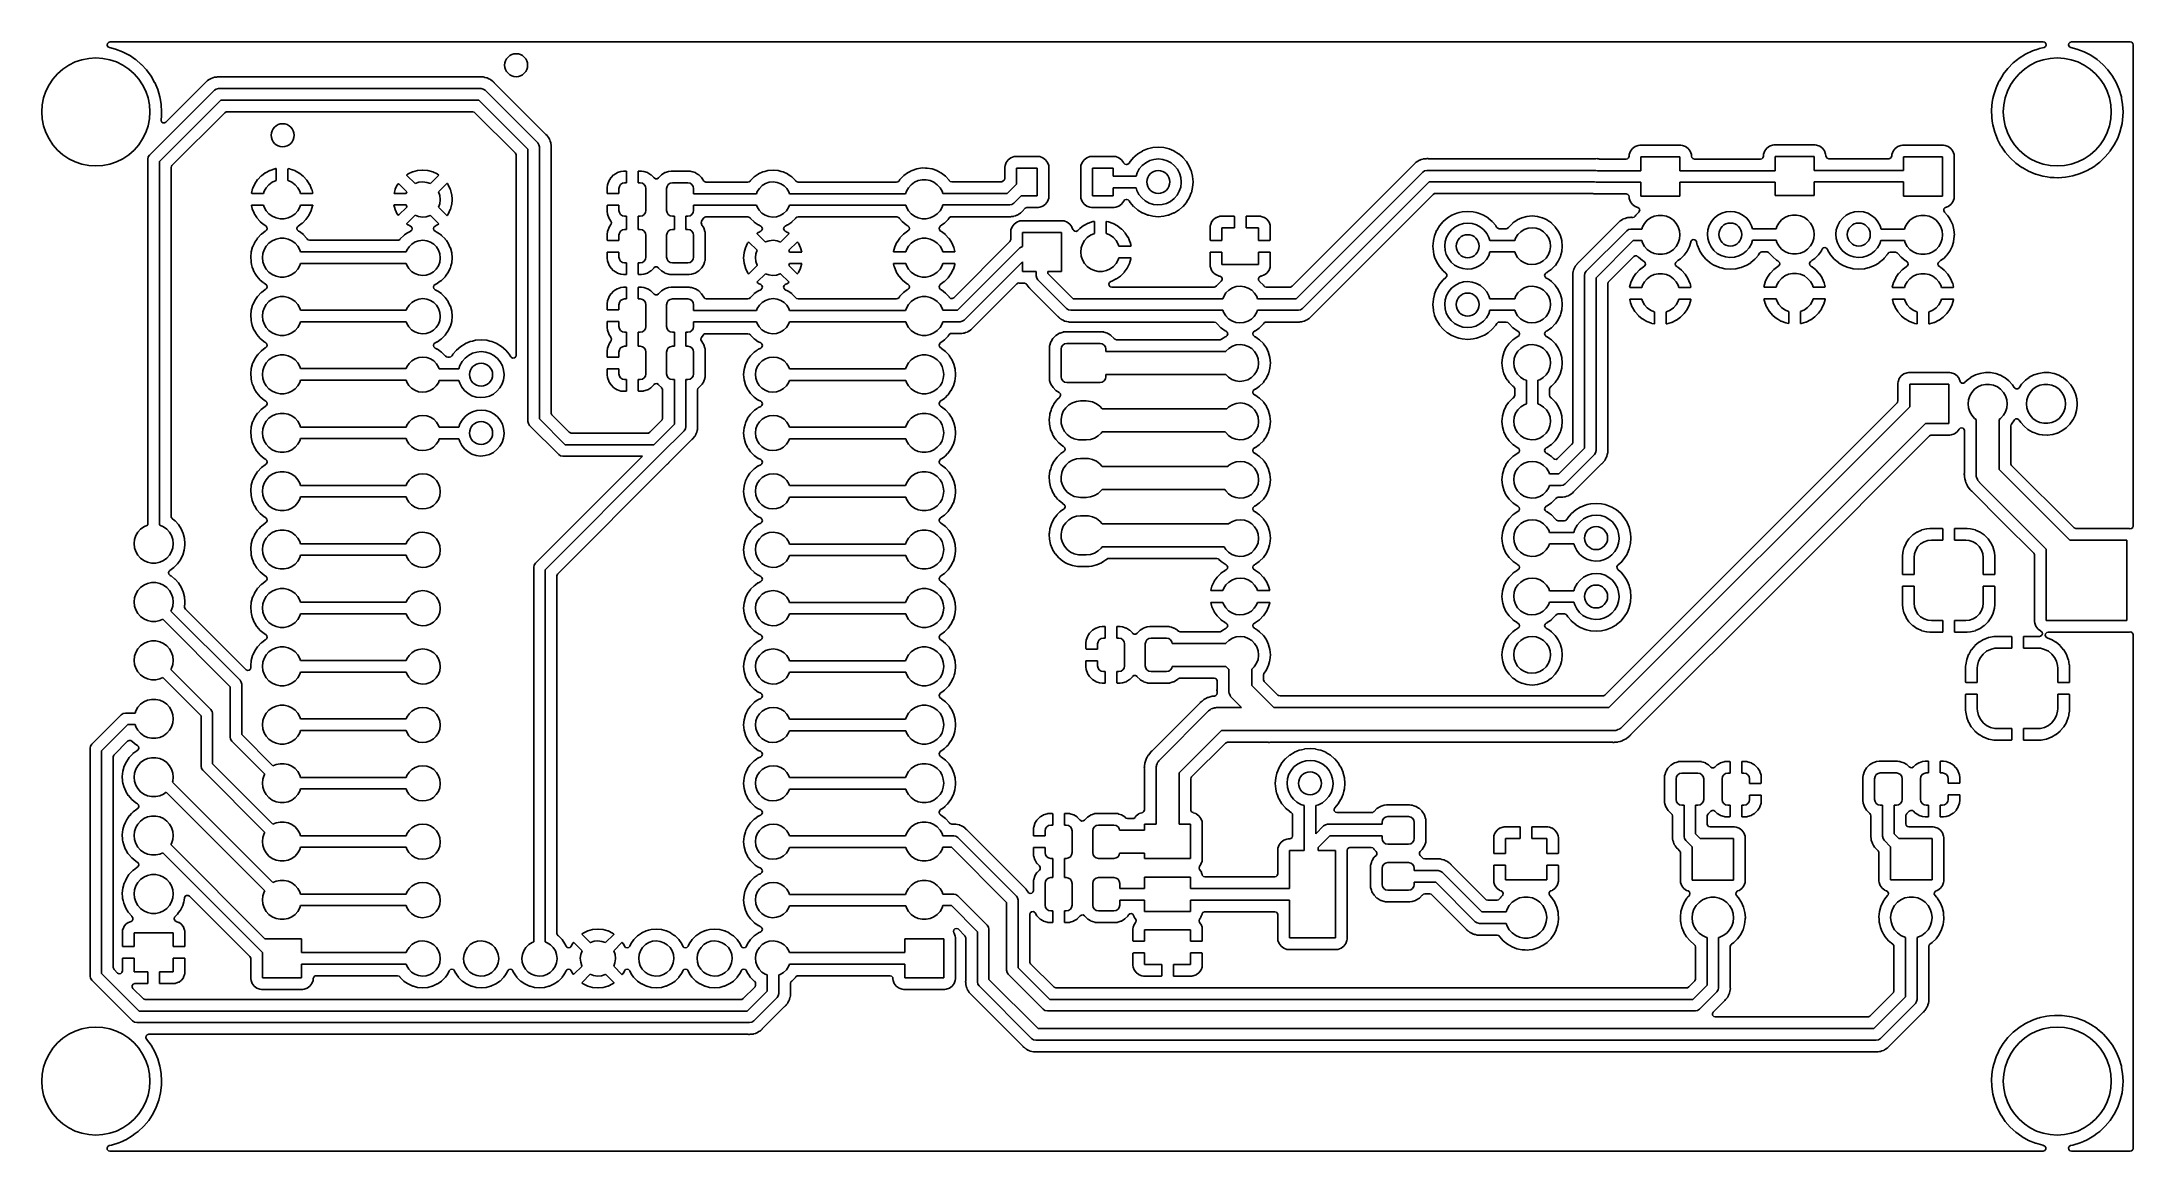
# Model space of a CAD drawing. Extents: x 3.94 to 7.52, y -4.52 to -2.62.
import ezdxf

# ---------------------------------------------------------------- set-up
doc = ezdxf.new("R2010")
doc.units = 0
doc.header["$MEASUREMENT"] = 0
doc.layers.add('BLACK', color=7, linetype='CONTINUOUS')

msp = doc.modelspace()

# ---------------------------------------------------------------- linework, layer by layer
at = {"layer": 'BLACK', "linetype": 'CONTINUOUS'}
for p, q in [((3.99459, -2.65452), (4.00605, -2.65063)), ((4.00605, -2.65063), (4.01792, -2.64827)), ((4.01792, -2.64827), (4.03, -2.64748)), ((4.03, -2.64748), (4.04208, -2.64827)), ((4.04208, -2.64827), (4.05395, -2.65063)), ((4.04946, -2.62586), (4.04975, -2.62308)), ((4.05073, -2.62835), (4.04946, -2.62586)), ((4.04975, -2.62308), (4.0515, -2.6209)), ((4.05313, -2.62977), (4.05073, -2.62835)), ((4.0515, -2.6209), (4.05434, -2.62)), ((4.06357, -2.63239), (4.05313, -2.62977)), ((4.05395, -2.65063), (4.06541, -2.65452)), ((4.05434, -2.62), (7.36604, -2.62)), ((4.06371, -2.63243), (4.06357, -2.63239)), ((4.06357, -2.63239), (4.06357, -2.63239)), ((4.07585, -2.63702), (4.06371, -2.63243)), ((4.08738, -2.64297), (4.07585, -2.63702)), ((4.0875, -2.64305), (4.08738, -2.64297)), ((4.09804, -2.65013), (4.0875, -2.64305)), ((4.0875, -2.64305), (4.0875, -2.64305)), ((4.09816, -2.65021), (4.09804, -2.65013)), ((4.09827, -2.6503), (4.09816, -2.65021)), ((4.10792, -2.65854), (4.09827, -2.6503)), ((4.09827, -2.6503), (4.09827, -2.6503)), ((7.32196, -2.6503), (7.31457, -2.65623)), ((7.32459, -2.6482), (7.32196, -2.6503)), ((7.3247, -2.64811), (7.32459, -2.6482)), ((7.32459, -2.6482), (7.32459, -2.6482)), ((7.33569, -2.64121), (7.3247, -2.64811)), ((7.34741, -2.63563), (7.33569, -2.64121)), ((7.3566, -2.63248), (7.34741, -2.63563)), ((7.35459, -2.65452), (7.36605, -2.65063)), ((7.35955, -2.63147), (7.3566, -2.63248)), ((7.35968, -2.63142), (7.35955, -2.63147)), ((7.35955, -2.63147), (7.35955, -2.63147)), ((7.36709, -2.62981), (7.35968, -2.63142)), ((7.36604, -2.62), (7.36872, -2.62079)), ((7.36605, -2.65063), (7.37792, -2.64827)), ((7.36743, -2.62972), (7.36709, -2.62981)), ((7.36978, -2.62821), (7.36743, -2.62972)), ((7.36872, -2.62079), (7.37055, -2.6229)), ((7.37095, -2.62567), (7.36978, -2.62821)), ((7.37055, -2.6229), (7.37095, -2.62567)), ((7.37792, -2.64827), (7.39, -2.64748)), ((7.39, -2.64748), (7.40208, -2.64827)), ((7.40208, -2.64827), (7.41395, -2.65063)), ((7.40946, -2.62586), (7.40975, -2.62308)), ((7.41073, -2.62835), (7.40946, -2.62586)), ((7.40975, -2.62308), (7.4115, -2.6209)), ((7.41313, -2.62977), (7.41073, -2.62835)), ((7.4115, -2.6209), (7.41434, -2.62)), ((7.42357, -2.63239), (7.41313, -2.62977)), ((7.41395, -2.65063), (7.42541, -2.65452)), ((7.41434, -2.62), (7.51504, -2.62)), ((7.42371, -2.63243), (7.42357, -2.63239)), ((7.42357, -2.63239), (7.42357, -2.63239)), ((7.43585, -2.63702), (7.42371, -2.63243)), ((7.44738, -2.64297), (7.43585, -2.63702)), ((7.4475, -2.64305), (7.44738, -2.64297)), ((7.45804, -2.65013), (7.4475, -2.64305)), ((7.4475, -2.64305), (7.4475, -2.64305)), ((7.45816, -2.65021), (7.45804, -2.65013)), ((7.45827, -2.6503), (7.45816, -2.65021)), ((7.46792, -2.65854), (7.45827, -2.6503)), ((7.45827, -2.6503), (7.45827, -2.6503)), ((7.51504, -2.62), (7.51772, -2.62079)), ((7.51772, -2.62079), (7.51955, -2.6229)), ((7.51955, -2.6229), (7.52, -2.62496)), ((7.52, -2.62496), (7.52, -3.44903)), ((3.94988, -2.69374), (3.9566, -2.68368)), ((3.9566, -2.68368), (3.96458, -2.67458)), ((3.96458, -2.67458), (3.97368, -2.6666)), ((3.97368, -2.6666), (3.98374, -2.65988)), ((3.98374, -2.65988), (3.99459, -2.65452)), ((4.06541, -2.65452), (4.07626, -2.65988)), ((4.07626, -2.65988), (4.08632, -2.6666)), ((4.08632, -2.6666), (4.09542, -2.67458)), ((4.09542, -2.67458), (4.1034, -2.68368)), ((4.1034, -2.68368), (4.11012, -2.69374)), ((4.10803, -2.65864), (4.10792, -2.65854)), ((4.10792, -2.65854), (4.10792, -2.65854)), ((4.11686, -2.66814), (4.10803, -2.65864)), ((4.12454, -2.6786), (4.11686, -2.66814)), ((4.12461, -2.67873), (4.12454, -2.6786)), ((4.13076, -2.6895), (4.12461, -2.67873)), ((4.22096, -2.68678), (4.22071, -2.68693)), ((4.22108, -2.68667), (4.22096, -2.68678)), ((4.2212, -2.68657), (4.22108, -2.68667)), ((4.22153, -2.68628), (4.2212, -2.68657)), ((4.2212, -2.68657), (4.2212, -2.68657)), ((4.22399, -2.68478), (4.22153, -2.68628)), ((4.22413, -2.68469), (4.22399, -2.68478)), ((4.2263, -2.68327), (4.22413, -2.68469)), ((4.22654, -2.68312), (4.2263, -2.68327)), ((4.2263, -2.68327), (4.2263, -2.68327)), ((4.22681, -2.68302), (4.22654, -2.68312)), ((4.22702, -2.68291), (4.22681, -2.68302)), ((4.22724, -2.68281), (4.22702, -2.68291)), ((4.22748, -2.68266), (4.22724, -2.68281)), ((4.22776, -2.68257), (4.22748, -2.68266)), ((4.23022, -2.68178), (4.22776, -2.68257)), ((4.22776, -2.68257), (4.22776, -2.68257)), ((4.23038, -2.68172), (4.23022, -2.68178)), ((4.23308, -2.68074), (4.23038, -2.68172)), ((4.23337, -2.68071), (4.23308, -2.68074)), ((4.2336, -2.68065), (4.23337, -2.68071)), ((4.23383, -2.68061), (4.2336, -2.68065)), ((4.23411, -2.68052), (4.23383, -2.68061)), ((4.2344, -2.68049), (4.23411, -2.68052)), ((4.23697, -2.68028), (4.2344, -2.68049)), ((4.2344, -2.68049), (4.2344, -2.68049)), ((4.23715, -2.68027), (4.23697, -2.68028)), ((4.23773, -2.6802), (4.23715, -2.68027)), ((4.23826, -2.68014), (4.23773, -2.6802)), ((4.23857, -2.68014), (4.23826, -2.68014)), ((4.23898, -2.68012), (4.23857, -2.68014)), ((4.24076, -2.67998), (4.23898, -2.68012)), ((4.24105, -2.67995), (4.24076, -2.67998)), ((4.24076, -2.67998), (4.24076, -2.67998)), ((4.24133, -2.68), (4.24105, -2.67995)), ((4.24189, -2.68008), (4.24133, -2.68)), ((4.24133, -2.68), (4.24133, -2.68)), ((4.24264, -2.68014), (4.24189, -2.68008)), ((4.68949, -2.68014), (4.24264, -2.68014)), ((4.68963, -2.68014), (4.68949, -2.68014)), ((4.69016, -2.68012), (4.68963, -2.68014)), ((4.69267, -2.68005), (4.69016, -2.68012)), ((4.69295, -2.68011), (4.69267, -2.68005)), ((4.69312, -2.68013), (4.69295, -2.68011)), ((4.69328, -2.68014), (4.69312, -2.68013)), ((4.6935, -2.68015), (4.69328, -2.68014)), ((4.69328, -2.68014), (4.69328, -2.68014)), ((4.69372, -2.68017), (4.6935, -2.68015)), ((4.6935, -2.68015), (4.6935, -2.68015)), ((4.69516, -2.68052), (4.69372, -2.68017)), ((4.69651, -2.68085), (4.69516, -2.68052)), ((4.69668, -2.68089), (4.69651, -2.68085)), ((4.69949, -2.68147), (4.69668, -2.68089)), ((4.69975, -2.68159), (4.69949, -2.68147)), ((4.69998, -2.68167), (4.69975, -2.68159)), ((4.7002, -2.68175), (4.69998, -2.68167)), ((4.70048, -2.68182), (4.7002, -2.68175)), ((4.70304, -2.68313), (4.70048, -2.68182)), ((4.70319, -2.6832), (4.70304, -2.68313)), ((4.7058, -2.68442), (4.70319, -2.6832)), ((4.70602, -2.6846), (4.7058, -2.68442)), ((4.70623, -2.68472), (4.70602, -2.6846)), ((4.70643, -2.68486), (4.70623, -2.68472)), ((4.70668, -2.68499), (4.70643, -2.68486)), ((4.7069, -2.68517), (4.70668, -2.68499)), ((4.70887, -2.68685), (4.7069, -2.68517)), ((4.7069, -2.68517), (4.7069, -2.68517)), ((4.70901, -2.68696), (4.70887, -2.68685)), ((7.29059, -2.68686), (7.28945, -2.68931)), ((7.29065, -2.68673), (7.29059, -2.68686)), ((7.29059, -2.68686), (7.29059, -2.68686)), ((7.29075, -2.68657), (7.29065, -2.68673)), ((7.29736, -2.67579), (7.29075, -2.68657)), ((7.29743, -2.67566), (7.29736, -2.67579)), ((7.29736, -2.67579), (7.29736, -2.67579)), ((7.30544, -2.66545), (7.29743, -2.67566)), ((7.31457, -2.65623), (7.30544, -2.66545)), ((7.30988, -2.69374), (7.3166, -2.68368)), ((7.3166, -2.68368), (7.32458, -2.67458)), ((7.32458, -2.67458), (7.33368, -2.6666)), ((7.33368, -2.6666), (7.34374, -2.65988)), ((7.34374, -2.65988), (7.35459, -2.65452)), ((7.42541, -2.65452), (7.43626, -2.65988)), ((7.43626, -2.65988), (7.44632, -2.6666)), ((7.44632, -2.6666), (7.45542, -2.67458)), ((7.45542, -2.67458), (7.4634, -2.68368)), ((7.4634, -2.68368), (7.47012, -2.69374)), ((7.46803, -2.65864), (7.46792, -2.65854)), ((7.46792, -2.65854), (7.46792, -2.65854)), ((7.47686, -2.66814), (7.46803, -2.65864)), ((7.48454, -2.6786), (7.47686, -2.66814)), ((7.48461, -2.67873), (7.48454, -2.6786)), ((7.49076, -2.6895), (7.48461, -2.67873)), ((3.93827, -2.72792), (3.94063, -2.71605)), ((3.94063, -2.71605), (3.94452, -2.70459)), ((3.94452, -2.70459), (3.94988, -2.69374)), ((4.11012, -2.69374), (4.11548, -2.70459)), ((4.11548, -2.70459), (4.11937, -2.71605)), ((4.11937, -2.71605), (4.12173, -2.72792)), ((4.12206, -2.81402), (4.23304, -2.70304)), ((4.13097, -2.68988), (4.13076, -2.6895)), ((4.13607, -2.70181), (4.13097, -2.68988)), ((4.13975, -2.71426), (4.13607, -2.70181)), ((4.24408, -2.71984), (4.13886, -2.82506)), ((4.13978, -2.7144), (4.13975, -2.71426)), ((4.14024, -2.71707), (4.13978, -2.7144)), ((4.13978, -2.7144), (4.13978, -2.7144)), ((4.14198, -2.72704), (4.14024, -2.71707)), ((4.21852, -2.68925), (4.15016, -2.75761)), ((4.21862, -2.68915), (4.21852, -2.68925)), ((4.21957, -2.68815), (4.21862, -2.68915)), ((4.22071, -2.68693), (4.21957, -2.68815)), ((4.23304, -2.70304), (4.23623, -2.70091)), ((4.23623, -2.70091), (4.24, -2.70016)), ((4.24, -2.70016), (4.69, -2.70016)), ((4.68592, -2.71984), (4.24408, -2.71984)), ((4.77016, -2.80408), (4.68592, -2.71984)), ((4.69, -2.70016), (4.69377, -2.70091)), ((4.69377, -2.70091), (4.69696, -2.70304)), ((4.69696, -2.70304), (4.78696, -2.79304)), ((4.70924, -2.68714), (4.70901, -2.68696)), ((4.70988, -2.68765), (4.70924, -2.68714)), ((4.71011, -2.68788), (4.70988, -2.68765)), ((4.7104, -2.68815), (4.71011, -2.68788)), ((4.71177, -2.68931), (4.7104, -2.68815)), ((4.71199, -2.6895), (4.71177, -2.68931)), ((4.71177, -2.68931), (4.71177, -2.68931)), ((4.71216, -2.68973), (4.71199, -2.6895)), ((4.7125, -2.69018), (4.71216, -2.68973)), ((4.71216, -2.68973), (4.71216, -2.68973)), ((4.71298, -2.69075), (4.7125, -2.69018)), ((4.80075, -2.77852), (4.71298, -2.69075)), ((7.27982, -2.71707), (7.27848, -2.72353)), ((7.28108, -2.71096), (7.27982, -2.71707)), ((7.28111, -2.71082), (7.28108, -2.71096)), ((7.28108, -2.71096), (7.28108, -2.71096)), ((7.28519, -2.6985), (7.28111, -2.71082)), ((7.28945, -2.68931), (7.28519, -2.6985)), ((7.29827, -2.72792), (7.30063, -2.71605)), ((7.30063, -2.71605), (7.30452, -2.70459)), ((7.30452, -2.70459), (7.30988, -2.69374)), ((7.47012, -2.69374), (7.47548, -2.70459)), ((7.47548, -2.70459), (7.47937, -2.71605)), ((7.47937, -2.71605), (7.48173, -2.72792)), ((7.49097, -2.68988), (7.49076, -2.6895)), ((7.49607, -2.70181), (7.49097, -2.68988)), ((7.49975, -2.71426), (7.49607, -2.70181)), ((7.49978, -2.7144), (7.49975, -2.71426)), ((7.50024, -2.71707), (7.49978, -2.7144)), ((7.49978, -2.7144), (7.49978, -2.7144)), ((7.50198, -2.72704), (7.50024, -2.71707)), ((3.93748, -2.74), (3.93827, -2.72792)), ((3.93827, -2.75208), (3.93748, -2.74)), ((3.94063, -2.76395), (3.93827, -2.75208)), ((4.12173, -2.75208), (4.11937, -2.76395)), ((4.12173, -2.72792), (4.12252, -2.74)), ((4.12252, -2.74), (4.12173, -2.75208)), ((4.14171, -2.75445), (4.14173, -2.7535)), ((4.14268, -2.75707), (4.14171, -2.75445)), ((4.14173, -2.7535), (4.14249, -2.74719)), ((4.14199, -2.72719), (4.14198, -2.72704)), ((4.14272, -2.73986), (4.14199, -2.72719)), ((4.14199, -2.72719), (4.14199, -2.72719)), ((4.14249, -2.74719), (4.14251, -2.74708)), ((4.14249, -2.74719), (4.14249, -2.74719)), ((4.14251, -2.74708), (4.14273, -2.74)), ((4.14492, -2.75875), (4.14268, -2.75707)), ((4.14273, -2.74), (4.14272, -2.73986)), ((4.15016, -2.75761), (4.14771, -2.75895)), ((4.16033, -2.8319), (4.25092, -2.74132)), ((4.25092, -2.74132), (4.25337, -2.73998)), ((4.25337, -2.73998), (4.25442, -2.73986)), ((4.25442, -2.73986), (4.67558, -2.73986)), ((4.67558, -2.73986), (4.67826, -2.74065)), ((4.67826, -2.74065), (4.67908, -2.74132)), ((4.67908, -2.74132), (4.74868, -2.81092)), ((7.27848, -2.72353), (7.27733, -2.73646)), ((7.27733, -2.73646), (7.27767, -2.74943)), ((7.27767, -2.74943), (7.27769, -2.74957)), ((7.27769, -2.74957), (7.27769, -2.74957)), ((7.27769, -2.74957), (7.27858, -2.75586)), ((7.27858, -2.75586), (7.27949, -2.76228)), ((7.29748, -2.74), (7.29827, -2.72792)), ((7.29827, -2.75208), (7.29748, -2.74)), ((7.30063, -2.76395), (7.29827, -2.75208)), ((7.48173, -2.75208), (7.47937, -2.76395)), ((7.48173, -2.72792), (7.48252, -2.74)), ((7.48252, -2.74), (7.48173, -2.75208)), ((7.50097, -2.75982), (7.50249, -2.74719)), ((7.50199, -2.72719), (7.50198, -2.72704)), ((7.50272, -2.73986), (7.50199, -2.72719)), ((7.50199, -2.72719), (7.50199, -2.72719)), ((7.50249, -2.74719), (7.50251, -2.74708)), ((7.50249, -2.74719), (7.50249, -2.74719)), ((7.50251, -2.74708), (7.50273, -2.74)), ((7.50273, -2.74), (7.50272, -2.73986)), ((3.94452, -2.77541), (3.94063, -2.76395)), ((3.94988, -2.78626), (3.94452, -2.77541)), ((3.9566, -2.79632), (3.94988, -2.78626)), ((4.11012, -2.78626), (4.1034, -2.79632)), ((4.11548, -2.77541), (4.11012, -2.78626)), ((4.11937, -2.76395), (4.11548, -2.77541)), ((4.14771, -2.75895), (4.14492, -2.75875)), ((4.78696, -2.79304), (4.78909, -2.79623)), ((4.80085, -2.77862), (4.80075, -2.77852)), ((4.80286, -2.78052), (4.80085, -2.77862)), ((4.80307, -2.78071), (4.80286, -2.78052)), ((4.80286, -2.78052), (4.80286, -2.78052)), ((4.80322, -2.78096), (4.80307, -2.78071)), ((4.80333, -2.78108), (4.80322, -2.78096)), ((4.80343, -2.7812), (4.80333, -2.78108)), ((4.80372, -2.78153), (4.80343, -2.7812)), ((4.80343, -2.7812), (4.80343, -2.7812)), ((4.80384, -2.78172), (4.80372, -2.78153)), ((4.80522, -2.78399), (4.80384, -2.78172)), ((4.80384, -2.78172), (4.80384, -2.78172)), ((4.80531, -2.78413), (4.80522, -2.78399)), ((4.80688, -2.78654), (4.80531, -2.78413)), ((4.80698, -2.78681), (4.80688, -2.78654)), ((4.80709, -2.78702), (4.80698, -2.78681)), ((4.80719, -2.78724), (4.80709, -2.78702)), ((4.80734, -2.78748), (4.80719, -2.78724)), ((4.80743, -2.78776), (4.80734, -2.78748)), ((4.80822, -2.79022), (4.80743, -2.78776)), ((4.80743, -2.78776), (4.80743, -2.78776)), ((4.80828, -2.79038), (4.80822, -2.79022)), ((4.80926, -2.79308), (4.80828, -2.79038)), ((4.80929, -2.79337), (4.80926, -2.79308)), ((4.80935, -2.7936), (4.80929, -2.79337)), ((4.80939, -2.79383), (4.80935, -2.7936)), ((4.80948, -2.79411), (4.80939, -2.79383)), ((4.80951, -2.7944), (4.80948, -2.79411)), ((7.27949, -2.76228), (7.28279, -2.77484)), ((7.28279, -2.77484), (7.2875, -2.78693)), ((7.2875, -2.78693), (7.28757, -2.78705)), ((7.28757, -2.78705), (7.29301, -2.79734)), ((7.30452, -2.77541), (7.30063, -2.76395)), ((7.30988, -2.78626), (7.30452, -2.77541)), ((7.3166, -2.79632), (7.30988, -2.78626)), ((7.47012, -2.78626), (7.4634, -2.79632)), ((7.47548, -2.77541), (7.47012, -2.78626)), ((7.47937, -2.76395), (7.47548, -2.77541)), ((7.48763, -2.79637), (7.49346, -2.78477)), ((7.49346, -2.78477), (7.49464, -2.78153)), ((7.49464, -2.78153), (7.49787, -2.77272)), ((7.49787, -2.77272), (7.49792, -2.77258)), ((7.49787, -2.77272), (7.49787, -2.77272)), ((7.49792, -2.77258), (7.49795, -2.77244)), ((7.49795, -2.77244), (7.50092, -2.7601)), ((7.49795, -2.77244), (7.49795, -2.77244)), ((7.50092, -2.7601), (7.50095, -2.75996)), ((7.50092, -2.7601), (7.50092, -2.7601)), ((7.50095, -2.75996), (7.50097, -2.75982)), ((3.96458, -2.80542), (3.9566, -2.79632)), ((3.97368, -2.8134), (3.96458, -2.80542)), ((3.98374, -2.82012), (3.97368, -2.8134)), ((3.99459, -2.82548), (3.98374, -2.82012)), ((4.00605, -2.82937), (3.99459, -2.82548)), ((4.01792, -2.83173), (4.00605, -2.82937)), ((4.05395, -2.82937), (4.04208, -2.83173)), ((4.06541, -2.82548), (4.05395, -2.82937)), ((4.07626, -2.82012), (4.06541, -2.82548)), ((4.08632, -2.8134), (4.07626, -2.82012)), ((4.09542, -2.80542), (4.08632, -2.8134)), ((4.1034, -2.79632), (4.09542, -2.80542)), ((4.11917, -2.82098), (4.11992, -2.81722)), ((4.11917, -3.44748), (4.11917, -2.82098)), ((4.11992, -2.81722), (4.12206, -2.81402)), ((4.13886, -2.82506), (4.13886, -3.44748)), ((4.74868, -2.81092), (4.75002, -2.81337)), ((4.75002, -2.81337), (4.75014, -2.81442)), ((4.75014, -2.81442), (4.75014, -3.15688)), ((4.77016, -3.27), (4.77016, -2.80408)), ((4.78909, -2.79623), (4.78984, -2.8)), ((4.78984, -2.8), (4.78984, -3.26592)), ((4.80972, -2.79697), (4.80951, -2.7944)), ((4.80951, -2.7944), (4.80951, -2.7944)), ((4.80973, -2.79715), (4.80972, -2.79697)), ((4.80977, -2.79748), (4.80973, -2.79715)), ((4.80986, -2.79826), (4.80977, -2.79748)), ((4.80986, -2.79857), (4.80986, -2.79826)), ((4.80988, -2.79898), (4.80986, -2.79857)), ((4.80986, -2.80264), (4.80992, -2.80189)), ((4.80986, -3.25558), (4.80986, -2.80264)), ((4.81005, -2.80105), (4.80988, -2.79898)), ((4.80992, -2.80189), (4.81, -2.80133)), ((4.81, -2.80133), (4.81005, -2.80105)), ((4.81, -2.80133), (4.81, -2.80133)), ((5.58958, -2.82667), (5.58757, -2.83203)), ((5.59302, -2.82208), (5.58958, -2.82667)), ((5.59761, -2.81864), (5.59302, -2.82208)), ((5.60298, -2.81662), (5.59761, -2.81864)), ((5.60543, -2.81636), (5.60298, -2.81662)), ((5.64465, -2.81636), (5.60543, -2.81636)), ((5.6471, -2.81662), (5.64465, -2.81636)), ((5.65247, -2.81864), (5.6471, -2.81662)), ((5.65706, -2.82208), (5.65247, -2.81864)), ((5.6605, -2.82667), (5.65706, -2.82208)), ((5.66251, -2.83203), (5.6605, -2.82667)), ((5.7195, -2.82667), (5.71749, -2.83203)), ((5.72294, -2.82208), (5.7195, -2.82667)), ((5.72753, -2.81864), (5.72294, -2.82208)), ((5.7329, -2.81662), (5.72753, -2.81864)), ((5.73535, -2.81636), (5.7329, -2.81662)), ((5.77457, -2.81636), (5.73535, -2.81636)), ((5.77702, -2.81662), (5.77457, -2.81636)), ((5.78239, -2.81864), (5.77702, -2.81662)), ((5.78698, -2.82208), (5.78239, -2.81864)), ((5.79042, -2.82667), (5.78698, -2.82208)), ((5.79054, -2.827), (5.79042, -2.82667)), ((5.79055, -2.82702), (5.79054, -2.827)), ((5.79065, -2.82724), (5.79055, -2.82702)), ((5.79248, -2.82935), (5.79065, -2.82724)), ((5.79516, -2.83014), (5.79248, -2.82935)), ((5.79587, -2.83014), (5.79516, -2.83014)), ((5.79802, -2.82964), (5.79587, -2.83014)), ((5.8001, -2.82777), (5.79802, -2.82964)), ((5.80014, -2.82769), (5.8001, -2.82777)), ((5.8018, -2.82498), (5.80014, -2.82769)), ((5.80543, -2.82074), (5.8018, -2.82498)), ((5.80775, -2.81802), (5.80543, -2.82074)), ((5.80788, -2.81788), (5.80775, -2.81802)), ((5.8087, -2.81717), (5.80788, -2.81788)), ((5.81097, -2.81523), (5.8087, -2.81717)), ((5.81498, -2.8118), (5.81097, -2.81523)), ((5.81515, -2.8117), (5.81498, -2.8118)), ((5.82279, -2.80702), (5.81515, -2.8117)), ((5.81515, -2.8117), (5.81515, -2.8117)), ((5.82245, -2.83187), (5.82844, -2.82706)), ((5.82295, -2.80692), (5.82279, -2.80702)), ((5.82313, -2.80685), (5.82295, -2.80692)), ((5.83141, -2.80342), (5.82313, -2.80685)), ((5.82313, -2.80685), (5.82313, -2.80685)), ((5.82844, -2.82706), (5.83525, -2.8235)), ((5.83159, -2.80334), (5.83141, -2.80342)), ((5.83141, -2.80342), (5.83141, -2.80342)), ((5.83621, -2.80223), (5.83159, -2.80334)), ((5.83525, -2.8235), (5.84262, -2.82133)), ((5.84049, -2.80121), (5.83621, -2.80223)), ((5.84068, -2.80116), (5.84049, -2.80121)), ((5.84049, -2.80121), (5.84049, -2.80121)), ((5.85, -2.80043), (5.84068, -2.80116)), ((5.84262, -2.82133), (5.85027, -2.82063)), ((5.85932, -2.80116), (5.85, -2.80043)), ((5.85027, -2.82063), (5.85792, -2.82143)), ((5.85792, -2.82143), (5.86526, -2.82371)), ((5.85951, -2.80121), (5.85932, -2.80116)), ((5.86379, -2.80223), (5.85951, -2.80121)), ((5.85951, -2.80121), (5.85951, -2.80121)), ((5.86841, -2.80334), (5.86379, -2.80223)), ((5.86526, -2.82371), (5.87202, -2.82736)), ((5.86859, -2.80342), (5.86841, -2.80334)), ((5.87687, -2.80685), (5.86859, -2.80342)), ((5.86859, -2.80342), (5.86859, -2.80342)), ((5.87202, -2.82736), (5.87794, -2.83226)), ((5.87705, -2.80692), (5.87687, -2.80685)), ((5.87687, -2.80685), (5.87687, -2.80685)), ((5.87721, -2.80702), (5.87705, -2.80692)), ((5.88485, -2.8117), (5.87721, -2.80702)), ((5.88502, -2.8118), (5.88485, -2.8117)), ((5.88485, -2.8117), (5.88485, -2.8117)), ((5.88903, -2.81523), (5.88502, -2.8118)), ((5.8913, -2.81717), (5.88903, -2.81523)), ((5.89212, -2.81788), (5.8913, -2.81717)), ((5.8982, -2.82498), (5.89212, -2.81788)), ((5.8983, -2.82515), (5.8982, -2.82498)), ((5.90075, -2.82915), (5.8983, -2.82515)), ((5.8983, -2.82515), (5.8983, -2.82515)), ((5.90308, -2.83295), (5.90075, -2.82915)), ((6.28852, -2.82925), (6.07908, -3.03868)), ((6.28862, -2.82915), (6.28852, -2.82925)), ((6.29052, -2.82714), (6.28862, -2.82915)), ((6.29071, -2.82693), (6.29052, -2.82714)), ((6.29052, -2.82714), (6.29052, -2.82714)), ((6.29096, -2.82678), (6.29071, -2.82693)), ((6.29108, -2.82667), (6.29096, -2.82678)), ((6.2912, -2.82657), (6.29108, -2.82667)), ((6.29153, -2.82628), (6.2912, -2.82657)), ((6.2912, -2.82657), (6.2912, -2.82657)), ((6.29172, -2.82616), (6.29153, -2.82628)), ((6.29339, -2.82515), (6.29172, -2.82616)), ((6.29172, -2.82616), (6.29172, -2.82616)), ((6.29399, -2.82478), (6.29339, -2.82515)), ((6.29413, -2.82469), (6.29399, -2.82478)), ((6.29654, -2.82312), (6.29413, -2.82469)), ((6.29681, -2.82302), (6.29654, -2.82312)), ((6.29702, -2.82291), (6.29681, -2.82302)), ((6.29724, -2.82281), (6.29702, -2.82291)), ((6.29748, -2.82266), (6.29724, -2.82281)), ((6.29776, -2.82257), (6.29748, -2.82266)), ((6.30022, -2.82178), (6.29776, -2.82257)), ((6.29776, -2.82257), (6.29776, -2.82257)), ((6.30038, -2.82172), (6.30022, -2.82178)), ((6.30308, -2.82074), (6.30038, -2.82172)), ((6.30337, -2.82071), (6.30308, -2.82074)), ((6.3036, -2.82065), (6.30337, -2.82071)), ((6.30383, -2.82061), (6.3036, -2.82065)), ((6.30411, -2.82052), (6.30383, -2.82061)), ((6.3044, -2.82049), (6.30411, -2.82052)), ((6.30598, -2.82036), (6.3044, -2.82049)), ((6.3044, -2.82049), (6.3044, -2.82049)), ((6.30697, -2.82028), (6.30598, -2.82036)), ((6.30714, -2.82027), (6.30697, -2.82028)), ((6.30811, -2.82015), (6.30714, -2.82027)), ((6.30826, -2.82014), (6.30811, -2.82015)), ((6.30811, -2.82015), (6.30811, -2.82015)), ((6.30857, -2.82014), (6.30826, -2.82014)), ((6.30898, -2.82012), (6.30857, -2.82014)), ((6.31076, -2.81998), (6.30898, -2.82012)), ((6.31105, -2.81995), (6.31076, -2.81998)), ((6.31076, -2.81998), (6.31076, -2.81998)), ((6.31189, -2.82008), (6.31105, -2.81995)), ((6.31264, -2.82014), (6.31189, -2.82008)), ((6.31189, -2.82008), (6.31189, -2.82008)), ((6.5989, -2.82014), (6.31264, -2.82014)), ((6.59903, -2.82014), (6.5989, -2.82014)), ((6.59957, -2.82012), (6.59903, -2.82014)), ((6.60208, -2.82005), (6.59957, -2.82012)), ((6.60236, -2.82011), (6.60208, -2.82005)), ((6.60253, -2.82013), (6.60236, -2.82011)), ((6.60269, -2.82014), (6.60253, -2.82013)), ((6.6029, -2.82015), (6.60269, -2.82014)), ((6.60269, -2.82014), (6.60269, -2.82014)), ((6.60291, -2.82015), (6.6029, -2.82015)), ((6.60313, -2.82017), (6.60291, -2.82015)), ((6.60447, -2.82049), (6.60313, -2.82017)), ((6.60485, -2.82059), (6.60447, -2.82049)), ((6.60603, -2.82073), (6.60485, -2.82059)), ((6.65156, -2.82073), (6.60603, -2.82073)), ((6.65362, -2.82028), (6.65156, -2.82073)), ((6.65573, -2.81845), (6.65362, -2.82028)), ((6.65652, -2.81577), (6.65573, -2.81845)), ((6.65678, -2.81278), (6.65652, -2.81523)), ((6.65652, -2.81523), (6.65652, -2.81577)), ((6.65879, -2.80741), (6.65678, -2.81278)), ((6.66223, -2.80282), (6.65879, -2.80741)), ((6.66682, -2.79939), (6.66223, -2.80282)), ((6.67219, -2.79737), (6.66682, -2.79939)), ((6.67464, -2.79711), (6.67219, -2.79737)), ((6.74536, -2.79711), (6.67464, -2.79711)), ((6.67654, -2.84075), (6.67654, -2.81713)), ((6.67654, -2.81713), (6.74346, -2.81713)), ((6.74346, -2.81713), (6.74346, -2.84075)), ((6.74781, -2.79737), (6.74536, -2.79711)), ((6.75318, -2.79939), (6.74781, -2.79737)), ((6.75777, -2.80282), (6.75318, -2.79939)), ((6.76121, -2.80741), (6.75777, -2.80282)), ((6.76322, -2.81278), (6.76121, -2.80741)), ((6.76348, -2.81523), (6.76322, -2.81278)), ((6.76348, -2.81577), (6.76348, -2.81523)), ((6.76393, -2.81783), (6.76348, -2.81577)), ((6.76576, -2.81994), (6.76393, -2.81783)), ((6.76844, -2.82073), (6.76576, -2.81994)), ((6.88156, -2.82073), (6.76844, -2.82073)), ((6.88362, -2.82028), (6.88156, -2.82073)), ((6.88573, -2.81845), (6.88362, -2.82028)), ((6.88652, -2.81577), (6.88573, -2.81845)), ((6.88678, -2.81219), (6.88652, -2.81464)), ((6.88652, -2.81464), (6.88652, -2.81577)), ((6.88879, -2.80682), (6.88678, -2.81219)), ((6.89223, -2.80223), (6.88879, -2.80682)), ((6.89682, -2.79879), (6.89223, -2.80223)), ((6.90219, -2.79678), (6.89682, -2.79879)), ((6.90464, -2.79652), (6.90219, -2.79678)), ((6.97536, -2.79652), (6.90464, -2.79652)), ((6.90654, -2.84075), (6.90654, -2.81654)), ((6.90654, -2.81654), (6.97346, -2.81654)), ((6.97346, -2.81654), (6.97346, -2.84016)), ((6.97781, -2.79678), (6.97536, -2.79652)), ((6.98318, -2.79879), (6.97781, -2.79678)), ((6.98777, -2.80223), (6.98318, -2.79879)), ((6.99121, -2.80682), (6.98777, -2.80223)), ((6.99322, -2.81219), (6.99121, -2.80682)), ((6.99348, -2.81464), (6.99322, -2.81219)), ((6.99348, -2.81518), (6.99348, -2.81464)), ((6.99393, -2.81724), (6.99348, -2.81518)), ((6.99576, -2.81935), (6.99393, -2.81724)), ((6.99844, -2.82014), (6.99576, -2.81935)), ((7.10156, -2.82014), (6.99844, -2.82014)), ((7.10337, -2.81979), (7.10156, -2.82014)), ((7.10558, -2.81808), (7.10337, -2.81979)), ((7.10651, -2.81545), (7.10558, -2.81808)), ((7.10652, -2.81537), (7.10651, -2.81545)), ((7.10678, -2.81278), (7.10652, -2.81523)), ((7.10652, -2.81523), (7.10652, -2.81537)), ((7.10879, -2.80741), (7.10678, -2.81278)), ((7.11223, -2.80282), (7.10879, -2.80741)), ((7.11682, -2.79939), (7.11223, -2.80282)), ((7.12219, -2.79737), (7.11682, -2.79939)), ((7.12464, -2.79711), (7.12219, -2.79737)), ((7.19536, -2.79711), (7.12464, -2.79711)), ((7.12654, -2.84016), (7.12654, -2.81713)), ((7.12654, -2.81713), (7.19346, -2.81713)), ((7.19346, -2.81713), (7.19346, -2.88406)), ((7.19781, -2.79737), (7.19536, -2.79711)), ((7.20318, -2.79939), (7.19781, -2.79737)), ((7.20777, -2.80282), (7.20318, -2.79939)), ((7.21121, -2.80741), (7.20777, -2.80282)), ((7.21322, -2.81278), (7.21121, -2.80741)), ((7.21348, -2.81523), (7.21322, -2.81278)), ((7.21348, -2.88595), (7.21348, -2.81523)), ((7.29301, -2.79734), (7.29357, -2.7984)), ((7.29357, -2.7984), (7.29366, -2.79851)), ((7.29366, -2.79851), (7.29366, -2.79852)), ((7.29366, -2.79852), (7.30084, -2.80898)), ((7.30084, -2.80898), (7.30084, -2.80898)), ((7.30084, -2.80898), (7.30093, -2.80909)), ((7.30093, -2.80909), (7.30946, -2.81887)), ((7.30946, -2.81887), (7.31906, -2.82761)), ((7.32458, -2.80542), (7.3166, -2.79632)), ((7.31906, -2.82761), (7.31917, -2.82769)), ((7.31917, -2.82769), (7.31917, -2.82769)), ((7.31917, -2.82769), (7.32948, -2.8351)), ((7.33368, -2.8134), (7.32458, -2.80542)), ((7.34374, -2.82012), (7.33368, -2.8134)), ((7.35459, -2.82548), (7.34374, -2.82012)), ((7.36605, -2.82937), (7.35459, -2.82548)), ((7.37792, -2.83173), (7.36605, -2.82937)), ((7.41395, -2.82937), (7.40208, -2.83173)), ((7.42541, -2.82548), (7.41395, -2.82937)), ((7.43626, -2.82012), (7.42541, -2.82548)), ((7.44632, -2.8134), (7.43626, -2.82012)), ((7.45542, -2.80542), (7.44632, -2.8134)), ((7.45238, -2.8339), (7.45805, -2.82964)), ((7.4634, -2.79632), (7.45542, -2.80542)), ((7.45805, -2.82964), (7.46265, -2.82619)), ((7.46265, -2.82619), (7.46276, -2.8261)), ((7.46265, -2.82619), (7.46265, -2.82619)), ((7.46276, -2.8261), (7.47218, -2.81717)), ((7.47218, -2.81717), (7.4805, -2.80721)), ((7.4805, -2.80721), (7.48074, -2.80685)), ((7.48074, -2.80685), (7.48755, -2.79648)), ((7.48755, -2.79648), (7.48763, -2.79637)), ((7.48755, -2.79648), (7.48755, -2.79648)), ((4.03, -2.83252), (4.01792, -2.83173)), ((4.04208, -2.83173), (4.03, -2.83252)), ((4.15888, -2.83541), (4.15967, -2.83273)), ((4.15888, -3.43243), (4.15888, -2.83541)), ((4.15967, -2.83273), (4.16033, -2.8319)), ((4.30228, -2.86329), (4.29875, -2.8709)), ((4.30248, -2.86294), (4.30228, -2.86329)), ((4.30721, -2.85601), (4.30248, -2.86294)), ((4.30746, -2.8557), (4.30721, -2.85601)), ((4.31326, -2.84964), (4.30746, -2.8557)), ((4.31356, -2.84937), (4.31326, -2.84964)), ((4.32027, -2.84433), (4.31356, -2.84937)), ((4.32061, -2.84412), (4.32027, -2.84433)), ((4.32805, -2.84024), (4.32061, -2.84412)), ((4.32194, -2.86994), (4.32662, -2.86474)), ((4.32662, -2.86474), (4.33228, -2.86063)), ((4.32842, -2.84009), (4.32805, -2.84024)), ((4.33639, -2.83748), (4.32842, -2.84009)), ((4.33228, -2.86063), (4.33867, -2.85778)), ((4.33678, -2.83739), (4.33639, -2.83748)), ((4.3383, -2.83716), (4.33678, -2.83739)), ((4.33886, -2.83723), (4.3383, -2.83716)), ((4.33867, -2.85778), (4.33902, -2.85771)), ((4.33902, -2.83776), (4.33886, -2.83723)), ((4.33902, -2.85771), (4.33902, -2.83776)), ((4.35919, -2.83726), (4.35902, -2.83783)), ((4.35902, -2.83783), (4.35902, -2.85771)), ((4.35902, -2.85771), (4.35936, -2.85778)), ((4.35972, -2.8372), (4.35919, -2.83726)), ((4.35936, -2.85778), (4.36575, -2.86063)), ((4.36252, -2.8377), (4.35972, -2.8372)), ((4.36291, -2.83781), (4.36252, -2.8377)), ((4.37082, -2.84061), (4.36291, -2.83781)), ((4.36575, -2.86063), (4.37141, -2.86474)), ((4.37119, -2.84077), (4.37082, -2.84061)), ((4.37853, -2.84482), (4.37119, -2.84077)), ((4.37141, -2.86474), (4.37609, -2.86994)), ((4.37886, -2.84505), (4.37853, -2.84482)), ((4.38285, -2.84819), (4.37886, -2.84505)), ((4.38544, -2.85024), (4.38285, -2.84819)), ((4.38574, -2.85052), (4.38544, -2.85024)), ((4.39138, -2.85672), (4.38574, -2.85052)), ((4.39163, -2.85704), (4.39138, -2.85672)), ((4.39619, -2.86408), (4.39163, -2.85704)), ((4.39638, -2.86444), (4.39619, -2.86408)), ((4.39972, -2.87213), (4.39638, -2.86444)), ((4.54634, -2.86504), (4.54282, -2.8726)), ((4.54655, -2.86467), (4.54634, -2.86504)), ((4.54776, -2.86295), (4.54655, -2.86467)), ((4.54823, -2.86258), (4.54776, -2.86295)), ((4.54869, -2.86284), (4.54823, -2.86258)), ((4.56287, -2.87702), (4.54869, -2.86284)), ((4.56292, -2.84778), (4.56259, -2.84819)), ((4.56259, -2.84819), (4.56287, -2.84872)), ((4.56287, -2.84872), (4.577, -2.86286)), ((4.56467, -2.84655), (4.56292, -2.84778)), ((4.56504, -2.84634), (4.56467, -2.84655)), ((4.5726, -2.84282), (4.56504, -2.84634)), ((4.573, -2.84267), (4.5726, -2.84282)), ((4.58105, -2.84051), (4.573, -2.84267)), ((4.577, -2.86286), (4.57718, -2.86275)), ((4.57718, -2.86275), (4.58353, -2.86058)), ((4.58148, -2.84044), (4.58105, -2.84051)), ((4.58978, -2.83971), (4.58148, -2.84044)), ((4.58353, -2.86058), (4.59021, -2.85988)), ((4.59022, -2.83971), (4.58978, -2.83971)), ((4.59021, -2.85988), (4.59688, -2.86068)), ((4.59852, -2.84044), (4.59022, -2.83971)), ((4.59688, -2.86068), (4.603, -2.86286)), ((4.59895, -2.84051), (4.59852, -2.84044)), ((4.607, -2.84267), (4.59895, -2.84051)), ((4.603, -2.86286), (4.61716, -2.84869)), ((4.6074, -2.84282), (4.607, -2.84267)), ((4.61496, -2.84634), (4.6074, -2.84282)), ((4.61533, -2.84655), (4.61496, -2.84634)), ((4.61705, -2.84776), (4.61533, -2.84655)), ((4.61742, -2.84823), (4.61705, -2.84776)), ((4.61716, -2.84869), (4.61742, -2.84823)), ((4.63128, -2.86287), (4.61716, -2.87698)), ((4.63181, -2.86259), (4.63128, -2.86287)), ((4.63222, -2.86292), (4.63181, -2.86259)), ((4.63345, -2.86467), (4.63222, -2.86292)), ((4.63366, -2.86504), (4.63345, -2.86467)), ((4.63718, -2.8726), (4.63366, -2.86504)), ((4.90642, -2.86548), (4.90604, -2.86919)), ((4.90653, -2.86495), (4.90642, -2.86548)), ((4.90854, -2.85887), (4.90653, -2.86495)), ((4.90879, -2.85836), (4.90854, -2.85887)), ((4.91214, -2.85292), (4.90879, -2.85836)), ((4.91249, -2.85247), (4.91214, -2.85292)), ((4.917, -2.84796), (4.91249, -2.85247)), ((4.91745, -2.8476), (4.917, -2.84796)), ((4.92288, -2.84424), (4.91745, -2.8476)), ((4.92339, -2.844), (4.92288, -2.84424)), ((4.92946, -2.84197), (4.92339, -2.844)), ((4.92677, -2.86753), (4.92891, -2.86434)), ((4.92891, -2.86434), (4.9321, -2.86221)), ((4.92999, -2.84186), (4.92946, -2.84197)), ((4.93376, -2.84147), (4.92999, -2.84186)), ((4.9321, -2.86221), (4.93587, -2.86146)), ((4.93401, -2.84146), (4.93376, -2.84147)), ((4.93862, -2.84146), (4.93401, -2.84146)), ((4.93587, -2.86146), (4.93915, -2.86146)), ((4.93892, -2.84152), (4.93862, -2.84146)), ((4.93898, -2.84157), (4.93892, -2.84152)), ((4.93915, -2.84217), (4.93898, -2.84157)), ((4.93915, -2.86146), (4.93915, -2.84217)), ((4.95922, -2.84169), (4.95915, -2.84199)), ((4.95915, -2.84199), (4.95915, -2.86146)), ((4.95915, -2.86146), (4.96244, -2.86146)), ((4.95927, -2.84163), (4.95922, -2.84169)), ((4.95987, -2.84146), (4.95927, -2.84163)), ((4.9643, -2.84146), (4.95987, -2.84146)), ((4.96244, -2.86146), (4.96621, -2.86221)), ((4.96455, -2.84147), (4.9643, -2.84146)), ((4.96826, -2.84185), (4.96455, -2.84147)), ((4.96621, -2.86221), (4.9694, -2.86434)), ((4.96879, -2.84196), (4.96826, -2.84185)), ((4.97487, -2.84398), (4.96879, -2.84196)), ((4.9694, -2.86434), (4.97153, -2.86753)), ((4.97538, -2.84422), (4.97487, -2.84398)), ((4.98082, -2.84757), (4.97538, -2.84422)), ((4.98127, -2.84792), (4.98082, -2.84757)), ((4.98578, -2.85243), (4.98127, -2.84792)), ((4.9861, -2.85283), (4.98578, -2.85243)), ((4.98639, -2.85317), (4.9861, -2.85283)), ((4.98881, -2.85457), (4.98639, -2.85317)), ((4.9916, -2.85444), (4.98881, -2.85457)), ((4.99385, -2.85284), (4.9916, -2.85444)), ((4.99396, -2.85267), (4.99385, -2.85284)), ((4.99888, -2.84774), (4.99396, -2.85267)), ((5.00481, -2.84407), (4.99888, -2.84774)), ((5.00595, -2.84369), (5.00481, -2.84407)), ((5.01115, -2.84195), (5.00595, -2.84369)), ((5.00847, -2.86753), (5.0106, -2.86434)), ((5.0106, -2.86434), (5.01379, -2.86221)), ((5.01141, -2.84187), (5.01115, -2.84195)), ((5.01115, -2.84195), (5.01115, -2.84195)), ((5.01168, -2.84184), (5.01141, -2.84187)), ((5.01545, -2.84145), (5.01168, -2.84184)), ((5.01168, -2.84184), (5.01168, -2.84184)), ((5.01379, -2.86221), (5.01756, -2.86146)), ((5.01557, -2.84144), (5.01545, -2.84145)), ((5.01545, -2.84145), (5.01545, -2.84145)), ((5.04612, -2.84144), (5.01557, -2.84144)), ((5.01756, -2.86146), (5.04413, -2.86146)), ((5.04413, -2.86146), (5.0479, -2.86221)), ((5.04827, -2.84166), (5.04612, -2.84144)), ((5.0479, -2.86221), (5.05109, -2.86434)), ((5.04996, -2.84183), (5.04827, -2.84166)), ((5.05023, -2.84186), (5.04996, -2.84183)), ((5.04996, -2.84183), (5.04996, -2.84183)), ((5.05049, -2.84194), (5.05023, -2.84186)), ((5.05262, -2.84265), (5.05049, -2.84194)), ((5.05049, -2.84194), (5.05049, -2.84194)), ((5.05109, -2.86434), (5.05323, -2.86753)), ((5.05684, -2.84405), (5.05262, -2.84265)), ((5.05709, -2.8442), (5.05684, -2.84405)), ((5.0609, -2.84655), (5.05709, -2.8442)), ((5.05709, -2.8442), (5.05709, -2.8442)), ((5.06277, -2.8477), (5.0609, -2.84655)), ((5.0677, -2.85262), (5.06277, -2.8477)), ((5.06979, -2.856), (5.0677, -2.85262)), ((5.07089, -2.85779), (5.06979, -2.856)), ((5.07243, -2.85935), (5.07089, -2.85779)), ((5.07511, -2.86014), (5.07243, -2.85935)), ((5.14712, -2.86014), (5.07511, -2.86014)), ((5.149, -2.85977), (5.14712, -2.86014)), ((5.15118, -2.85802), (5.149, -2.85977)), ((5.15132, -2.85783), (5.15118, -2.85802)), ((5.15145, -2.85765), (5.15132, -2.85783)), ((5.15765, -2.85145), (5.15145, -2.85765)), ((5.1592, -2.85036), (5.15765, -2.85145)), ((5.16265, -2.84794), (5.1592, -2.85036)), ((5.16484, -2.84641), (5.16265, -2.84794)), ((5.16503, -2.84632), (5.16484, -2.84641)), ((5.17259, -2.8428), (5.16503, -2.84632)), ((5.16503, -2.84632), (5.16503, -2.84632)), ((5.17146, -2.86627), (5.17718, -2.86275)), ((5.17279, -2.84271), (5.17259, -2.8428)), ((5.17259, -2.8428), (5.17259, -2.8428)), ((5.173, -2.84265), (5.17279, -2.84271)), ((5.17605, -2.84183), (5.173, -2.84265)), ((5.173, -2.84265), (5.173, -2.84265)), ((5.18126, -2.84044), (5.17605, -2.84183)), ((5.17718, -2.86275), (5.18353, -2.86058)), ((5.19, -2.83967), (5.18126, -2.84044)), ((5.18353, -2.86058), (5.19021, -2.85988)), ((5.19874, -2.84044), (5.19, -2.83967)), ((5.19021, -2.85988), (5.19688, -2.86068)), ((5.19688, -2.86068), (5.2032, -2.86293)), ((5.20395, -2.84183), (5.19874, -2.84044)), ((5.2032, -2.86293), (5.20887, -2.86653)), ((5.207, -2.84265), (5.20395, -2.84183)), ((5.20721, -2.84271), (5.207, -2.84265)), ((5.207, -2.84265), (5.207, -2.84265)), ((5.20741, -2.8428), (5.20721, -2.84271)), ((5.21497, -2.84632), (5.20741, -2.8428)), ((5.20741, -2.8428), (5.20741, -2.8428)), ((5.21516, -2.84641), (5.21497, -2.84632)), ((5.21497, -2.84632), (5.21497, -2.84632)), ((5.21776, -2.84823), (5.21516, -2.84641)), ((5.22062, -2.85023), (5.21776, -2.84823)), ((5.22235, -2.85145), (5.22062, -2.85023)), ((5.22855, -2.85765), (5.22235, -2.85145)), ((5.22868, -2.85783), (5.22855, -2.85765)), ((5.22882, -2.85802), (5.22868, -2.85783)), ((5.2302, -2.85935), (5.22882, -2.85802)), ((5.23288, -2.86014), (5.2302, -2.85935)), ((5.40175, -2.86014), (5.23288, -2.86014)), ((5.40369, -2.85974), (5.40175, -2.86014)), ((5.40585, -2.85797), (5.40369, -2.85974)), ((5.40719, -2.856), (5.40585, -2.85797)), ((5.40731, -2.85583), (5.40719, -2.856)), ((5.40719, -2.856), (5.40719, -2.856)), ((5.41338, -2.84947), (5.40731, -2.85583)), ((5.41438, -2.84872), (5.41338, -2.84947)), ((5.42025, -2.84432), (5.41438, -2.84872)), ((5.42042, -2.84419), (5.42025, -2.84432)), ((5.42025, -2.84432), (5.42025, -2.84432)), ((5.42472, -2.84195), (5.42042, -2.84419)), ((5.42194, -2.86994), (5.42662, -2.86474)), ((5.42567, -2.84146), (5.42472, -2.84195)), ((5.42822, -2.84013), (5.42567, -2.84146)), ((5.42662, -2.86474), (5.43228, -2.86063)), ((5.43658, -2.8374), (5.42822, -2.84013)), ((5.43228, -2.86063), (5.43867, -2.85778)), ((5.44527, -2.83607), (5.43658, -2.8374)), ((5.43867, -2.85778), (5.44552, -2.85633)), ((5.44548, -2.83607), (5.44527, -2.83607)), ((5.45116, -2.83614), (5.44548, -2.83607)), ((5.44548, -2.83607), (5.44548, -2.83607)), ((5.44552, -2.85633), (5.45251, -2.85633)), ((5.45407, -2.83618), (5.45116, -2.83614)), ((5.45251, -2.85633), (5.45936, -2.85778)), ((5.45427, -2.83621), (5.45407, -2.83618)), ((5.46252, -2.83768), (5.45427, -2.83621)), ((5.45427, -2.83621), (5.45427, -2.83621)), ((5.45936, -2.85778), (5.46575, -2.86063)), ((5.46272, -2.83772), (5.46252, -2.83768)), ((5.46252, -2.83768), (5.46252, -2.83768)), ((5.46292, -2.83779), (5.46272, -2.83772)), ((5.47082, -2.84059), (5.46292, -2.83779)), ((5.46292, -2.83779), (5.46292, -2.83779)), ((5.46575, -2.86063), (5.47141, -2.86474)), ((5.47102, -2.84066), (5.47082, -2.84059)), ((5.47082, -2.84059), (5.47082, -2.84059)), ((5.47337, -2.84195), (5.47102, -2.84066)), ((5.47141, -2.86474), (5.47609, -2.86994)), ((5.47748, -2.84422), (5.47337, -2.84195)), ((5.47871, -2.84491), (5.47748, -2.84422)), ((5.47887, -2.84503), (5.47871, -2.84491)), ((5.48546, -2.85023), (5.47887, -2.84503)), ((5.47887, -2.84503), (5.47887, -2.84503)), ((5.48562, -2.85036), (5.48546, -2.85023)), ((5.48546, -2.85023), (5.48546, -2.85023)), ((5.49154, -2.85686), (5.48562, -2.85036)), ((5.49165, -2.85704), (5.49154, -2.85686)), ((5.49193, -2.85748), (5.49165, -2.85704)), ((5.49342, -2.85896), (5.49193, -2.85748)), ((5.4961, -2.85974), (5.49342, -2.85896)), ((5.58101, -2.85974), (5.4961, -2.85974)), ((5.58206, -2.85963), (5.58101, -2.85974)), ((5.58452, -2.85829), (5.58206, -2.85963)), ((5.58585, -2.85696), (5.58452, -2.85829)), ((5.58652, -2.85613), (5.58585, -2.85696)), ((5.5873, -2.85345), (5.58652, -2.85613)), ((5.58757, -2.83203), (5.5873, -2.83448)), ((5.5873, -2.83448), (5.5873, -2.85345)), ((5.59136, -2.87976), (5.60732, -2.8638)), ((5.60732, -2.8638), (5.60732, -2.83638)), ((5.60732, -2.83638), (5.64276, -2.83638)), ((5.64276, -2.83638), (5.64276, -2.88362)), ((5.66278, -2.83448), (5.66251, -2.83203)), ((5.66278, -2.88552), (5.66278, -2.83448)), ((5.71749, -2.83203), (5.71722, -2.83448)), ((5.71722, -2.83448), (5.71722, -2.88552)), ((5.73724, -2.88362), (5.73724, -2.83638)), ((5.73724, -2.83638), (5.77268, -2.83638)), ((5.77268, -2.83638), (5.77268, -2.85016)), ((5.77268, -2.85016), (5.81202, -2.85016)), ((5.81202, -2.85016), (5.81381, -2.84449)), ((5.81381, -2.84449), (5.81752, -2.83776)), ((5.81752, -2.83776), (5.82245, -2.83187)), ((5.87794, -2.83226), (5.88279, -2.83821)), ((5.88279, -2.83821), (5.8864, -2.845)), ((5.8864, -2.845), (5.88862, -2.85235)), ((5.88935, -2.8611), (5.88839, -2.86872)), ((5.88862, -2.85235), (5.88937, -2.86)), ((5.88937, -2.86), (5.88935, -2.8611)), ((5.90315, -2.83313), (5.90308, -2.83295)), ((5.90627, -2.84066), (5.90315, -2.83313)), ((5.90315, -2.83313), (5.90315, -2.83313)), ((5.90666, -2.84159), (5.90627, -2.84066)), ((5.90693, -2.84271), (5.90666, -2.84159)), ((5.90876, -2.85036), (5.90693, -2.84271)), ((5.90884, -2.85068), (5.90876, -2.85036)), ((5.90957, -2.86), (5.90884, -2.85068)), ((5.90884, -2.86932), (5.90957, -2.86)), ((6.08592, -3.06016), (6.30304, -2.84304)), ((6.31408, -2.85984), (6.09696, -3.07696)), ((6.30304, -2.84304), (6.30623, -2.84091)), ((6.30304, -2.84304), (6.30304, -2.84304)), ((6.30623, -2.84091), (6.31, -2.84016)), ((6.31, -2.84016), (6.59941, -2.84016)), ((6.59703, -2.85984), (6.31408, -2.85984)), ((6.6, -2.86043), (6.59703, -2.85984)), ((6.59941, -2.84016), (6.60238, -2.84075)), ((6.67654, -2.86043), (6.6, -2.86043)), ((6.60238, -2.84075), (6.67654, -2.84075)), ((6.67654, -2.88406), (6.67654, -2.86043)), ((6.74346, -2.84075), (6.90654, -2.84075)), ((6.90654, -2.86043), (6.74346, -2.86043)), ((6.74346, -2.86043), (6.74346, -2.88406)), ((6.90654, -2.88346), (6.90654, -2.86043)), ((6.97346, -2.84016), (7.12654, -2.84016)), ((7.12654, -2.85984), (6.97346, -2.85984)), ((6.97346, -2.85984), (6.97346, -2.88346)), ((7.12654, -2.88406), (7.12654, -2.85984)), ((7.32948, -2.8351), (7.32948, -2.8351)), ((7.32948, -2.8351), (7.3296, -2.83518)), ((7.3296, -2.83518), (7.32972, -2.83525)), ((7.32972, -2.83525), (7.3312, -2.83607)), ((7.3312, -2.83607), (7.34094, -2.84149)), ((7.34094, -2.84149), (7.35293, -2.84646)), ((7.35293, -2.84646), (7.35306, -2.8465)), ((7.35306, -2.8465), (7.35306, -2.8465)), ((7.35306, -2.8465), (7.36527, -2.84998)), ((7.36527, -2.84998), (7.36527, -2.84998)), ((7.36527, -2.84998), (7.36541, -2.85002)), ((7.36541, -2.85002), (7.37276, -2.85122)), ((7.37276, -2.85122), (7.37808, -2.85209)), ((7.39, -2.83252), (7.37792, -2.83173)), ((7.37808, -2.85209), (7.37808, -2.85209)), ((7.37808, -2.85209), (7.37822, -2.85211)), ((7.37822, -2.85211), (7.3847, -2.85242)), ((7.3847, -2.85242), (7.39104, -2.85272)), ((7.40208, -2.83173), (7.39, -2.83252)), ((7.39104, -2.85272), (7.39104, -2.85272)), ((7.39104, -2.85272), (7.39118, -2.85272)), ((7.39118, -2.85272), (7.39165, -2.85269)), ((7.39165, -2.85269), (7.40399, -2.85185)), ((7.40399, -2.85185), (7.40413, -2.85184)), ((7.40399, -2.85185), (7.40399, -2.85185)), ((7.40413, -2.85184), (7.40427, -2.85182)), ((7.40427, -2.85182), (7.41675, -2.8495)), ((7.40427, -2.85182), (7.40427, -2.85182)), ((7.41675, -2.8495), (7.41689, -2.84948)), ((7.41675, -2.8495), (7.41675, -2.8495)), ((7.41689, -2.84948), (7.42929, -2.84566)), ((7.42929, -2.84566), (7.43611, -2.84267)), ((7.43611, -2.84267), (7.44105, -2.8405)), ((7.44105, -2.8405), (7.44118, -2.84044)), ((7.44105, -2.8405), (7.44105, -2.8405)), ((7.44118, -2.84044), (7.45238, -2.8339)), ((4.29861, -2.87128), (4.29643, -2.87914)), ((4.29643, -2.87914), (4.29649, -2.87947)), ((4.29649, -2.87947), (4.29698, -2.87961)), ((4.29664, -2.89976), (4.29658, -2.90016)), ((4.29658, -2.90016), (4.29778, -2.90545)), ((4.29717, -2.89961), (4.29664, -2.89976)), ((4.29698, -2.87961), (4.31727, -2.87961)), ((4.31727, -2.89961), (4.29717, -2.89961)), ((4.29875, -2.8709), (4.29861, -2.87128)), ((4.31727, -2.87961), (4.31844, -2.876)), ((4.31844, -2.90322), (4.31727, -2.89961)), ((4.31844, -2.876), (4.32194, -2.86994)), ((4.37609, -2.86994), (4.37959, -2.876)), ((4.37959, -2.876), (4.38076, -2.87961)), ((4.38076, -2.89961), (4.37959, -2.90322)), ((4.38076, -2.87961), (4.40092, -2.87961)), ((4.40093, -2.89961), (4.38076, -2.89961)), ((4.39896, -2.90916), (4.40139, -2.90114)), ((4.39985, -2.87251), (4.39972, -2.87213)), ((4.4015, -2.87909), (4.39985, -2.87251)), ((4.40092, -2.87961), (4.40145, -2.87945)), ((4.40145, -2.89976), (4.40093, -2.89961)), ((4.40139, -2.90114), (4.40148, -2.90074)), ((4.40145, -2.87945), (4.4015, -2.87909)), ((4.40153, -2.90031), (4.40145, -2.89976)), ((4.40148, -2.90074), (4.40153, -2.90031)), ((4.54065, -2.89945), (4.54267, -2.907)), ((4.5616, -2.89945), (4.54065, -2.89945)), ((4.54267, -2.873), (4.54086, -2.87976)), ((4.54086, -2.87976), (4.56187, -2.87976)), ((4.54282, -2.8726), (4.54267, -2.873)), ((4.56266, -2.90263), (4.5616, -2.89945)), ((4.56187, -2.87976), (4.56287, -2.87702)), ((4.61917, -2.89749), (4.6171, -2.90295)), ((4.61716, -2.87698), (4.61716, -2.87699)), ((4.61716, -2.87699), (4.61937, -2.88333)), ((4.62011, -2.89084), (4.61917, -2.89749)), ((4.61937, -2.88333), (4.62012, -2.89)), ((4.62012, -2.89), (4.62011, -2.89084)), ((4.63733, -2.873), (4.63718, -2.8726)), ((4.63949, -2.88105), (4.63733, -2.873)), ((4.63733, -2.907), (4.63949, -2.89895)), ((4.63956, -2.88148), (4.63949, -2.88105)), ((4.63949, -2.89895), (4.63956, -2.89852)), ((4.64029, -2.88978), (4.63956, -2.88148)), ((4.63956, -2.89852), (4.64029, -2.89022)), ((4.64029, -2.89022), (4.64029, -2.88978)), ((4.90604, -2.86919), (4.90602, -2.86944)), ((4.90602, -2.86944), (4.90602, -2.87929)), ((4.90602, -2.87929), (4.9062, -2.87989)), ((4.90609, -2.90023), (4.90602, -2.90053)), ((4.90602, -2.90053), (4.90602, -2.91055)), ((4.90614, -2.90018), (4.90609, -2.90023)), ((4.90674, -2.9), (4.90614, -2.90018)), ((4.9062, -2.87989), (4.90625, -2.87993)), ((4.90625, -2.87993), (4.90656, -2.88)), ((4.90656, -2.88), (4.92602, -2.88)), ((4.92602, -2.9), (4.90674, -2.9)), ((4.92602, -2.8713), (4.92677, -2.86753)), ((4.92602, -2.88), (4.92602, -2.8713)), ((4.92602, -2.9087), (4.92602, -2.9)), ((4.97153, -2.86753), (4.97228, -2.8713)), ((4.97228, -2.8713), (4.97228, -2.9087)), ((5.00772, -2.8713), (5.00847, -2.86753)), ((5.00772, -2.9087), (5.00772, -2.8713)), ((5.05323, -2.86753), (5.05398, -2.8713)), ((5.05398, -2.8713), (5.05398, -2.88016)), ((5.05398, -2.88016), (5.16173, -2.88016)), ((5.16173, -2.89984), (5.05398, -2.89984)), ((5.05398, -2.89984), (5.05398, -2.9087)), ((5.16173, -2.88016), (5.16302, -2.87661)), ((5.16266, -2.90263), (5.16173, -2.89984)), ((5.16302, -2.87661), (5.16666, -2.87096)), ((5.16666, -2.87096), (5.17146, -2.86627)), ((5.20887, -2.86653), (5.2136, -2.87129)), ((5.2136, -2.87129), (5.21716, -2.87699)), ((5.21828, -2.89984), (5.21679, -2.90377)), ((5.21716, -2.87699), (5.21827, -2.88016)), ((5.21827, -2.88016), (5.41709, -2.88016)), ((5.41735, -2.89984), (5.21828, -2.89984)), ((5.41709, -2.88016), (5.41844, -2.876)), ((5.41844, -2.90322), (5.41735, -2.89984)), ((5.41844, -2.876), (5.42194, -2.86994)), ((5.47609, -2.86994), (5.47959, -2.876)), ((5.47959, -2.876), (5.48081, -2.87976)), ((5.48081, -2.89945), (5.47959, -2.90322)), ((5.48081, -2.87976), (5.59136, -2.87976)), ((5.59543, -2.89945), (5.48081, -2.89945)), ((5.5992, -2.8987), (5.59543, -2.89945)), ((5.60239, -2.89657), (5.5992, -2.8987)), ((5.61534, -2.88362), (5.60239, -2.89657)), ((5.64276, -2.88362), (5.61534, -2.88362)), ((5.6471, -2.90338), (5.65247, -2.90136)), ((5.65247, -2.90136), (5.65706, -2.89792)), ((5.65706, -2.89792), (5.6605, -2.89333)), ((5.6605, -2.89333), (5.66251, -2.88797)), ((5.66251, -2.88797), (5.66278, -2.88552)), ((5.71722, -2.88552), (5.71749, -2.88797)), ((5.71749, -2.88797), (5.7195, -2.89333)), ((5.7195, -2.89333), (5.72294, -2.89792)), ((5.72294, -2.89792), (5.72753, -2.90136)), ((5.72753, -2.90136), (5.7329, -2.90338)), ((5.77268, -2.88362), (5.73724, -2.88362)), ((5.81206, -2.86984), (5.77268, -2.86984)), ((5.77268, -2.86984), (5.77268, -2.88362)), ((5.77702, -2.90338), (5.78239, -2.90136)), ((5.78239, -2.90136), (5.78698, -2.89792)), ((5.78698, -2.89792), (5.79042, -2.89333)), ((5.79042, -2.89333), (5.79054, -2.893)), ((5.79054, -2.893), (5.79071, -2.89269)), ((5.79071, -2.89269), (5.79078, -2.89273)), ((5.79078, -2.89273), (5.79219, -2.89085)), ((5.79219, -2.89085), (5.79481, -2.88987)), ((5.79481, -2.88987), (5.79516, -2.88986)), ((5.79516, -2.88986), (5.79587, -2.88986)), ((5.79587, -2.88986), (5.79855, -2.89065)), ((5.79855, -2.89065), (5.8001, -2.89223)), ((5.8001, -2.89223), (5.8018, -2.89502)), ((5.8018, -2.89502), (5.80193, -2.89516)), ((5.80193, -2.89516), (5.8076, -2.9018)), ((5.8076, -2.9018), (5.80788, -2.90212)), ((5.81339, -2.87449), (5.81206, -2.86984)), ((5.81691, -2.88133), (5.81339, -2.87449)), ((5.82168, -2.88735), (5.81691, -2.88133)), ((5.82753, -2.89233), (5.82168, -2.88735)), ((5.83424, -2.89608), (5.82753, -2.89233)), ((5.84155, -2.89845), (5.83424, -2.89608)), ((5.84918, -2.89936), (5.84155, -2.89845)), ((5.85684, -2.89877), (5.84918, -2.89936)), ((5.86424, -2.89671), (5.85684, -2.89877)), ((5.8711, -2.89324), (5.86424, -2.89671)), ((5.87715, -2.88851), (5.8711, -2.89324)), ((5.88217, -2.88269), (5.87715, -2.88851)), ((5.88597, -2.87601), (5.88217, -2.88269)), ((5.88839, -2.86872), (5.88597, -2.87601)), ((5.89212, -2.90212), (5.8924, -2.9018)), ((5.8924, -2.9018), (5.89484, -2.89895)), ((5.89484, -2.89895), (5.8982, -2.89502)), ((5.8982, -2.89502), (5.8983, -2.89485)), ((5.8983, -2.89485), (5.90298, -2.88721)), ((5.8983, -2.89485), (5.8983, -2.89485)), ((5.90298, -2.88721), (5.90308, -2.88705)), ((5.90308, -2.88705), (5.90359, -2.88582)), ((5.90359, -2.88582), (5.90658, -2.87859)), ((5.90658, -2.87859), (5.90666, -2.87841)), ((5.90658, -2.87859), (5.90658, -2.87859)), ((5.90666, -2.87841), (5.90805, -2.8726)), ((5.90805, -2.8726), (5.90879, -2.86951)), ((5.90879, -2.86951), (5.90884, -2.86932)), ((5.90879, -2.86951), (5.90879, -2.86951)), ((6.11148, -3.09075), (6.32092, -2.88132)), ((6.32092, -2.88132), (6.32337, -2.87998)), ((6.32337, -2.87998), (6.32442, -2.87986)), ((6.32442, -2.87986), (6.59338, -2.87986)), ((6.59338, -2.87986), (6.59456, -2.88)), ((6.59456, -2.88), (6.59628, -2.88043)), ((6.59628, -2.88043), (6.5965, -2.88044)), ((6.5965, -2.88044), (6.5965, -2.88044)), ((6.5965, -2.88044), (6.59672, -2.88045)), ((6.59672, -2.88045), (6.59672, -2.88045)), ((6.59672, -2.88045), (6.59688, -2.88046)), ((6.59688, -2.88046), (6.59705, -2.88048)), ((6.59705, -2.88048), (6.59733, -2.88054)), ((6.59733, -2.88054), (6.60037, -2.88045)), ((6.60037, -2.88045), (6.60051, -2.88045)), ((6.60051, -2.88045), (6.65156, -2.88045)), ((6.65156, -2.88045), (6.65424, -2.88124)), ((6.65424, -2.88124), (6.65607, -2.88335)), ((6.65607, -2.88335), (6.65652, -2.88541)), ((6.65652, -2.88541), (6.65652, -2.88595)), ((6.65652, -2.88595), (6.65678, -2.8884)), ((6.65678, -2.8884), (6.65879, -2.89377)), ((6.65879, -2.89377), (6.66223, -2.89836)), ((6.66223, -2.89836), (6.66682, -2.9018)), ((6.66682, -2.9018), (6.66715, -2.90192)), ((6.74346, -2.88406), (6.67654, -2.88406)), ((6.97346, -2.88346), (6.90654, -2.88346)), ((7.19346, -2.88406), (7.12654, -2.88406)), ((7.20285, -2.90192), (7.20318, -2.9018)), ((7.20318, -2.9018), (7.20777, -2.89836)), ((7.20777, -2.89836), (7.21121, -2.89377)), ((7.21121, -2.89377), (7.21322, -2.8884)), ((7.21322, -2.8884), (7.21348, -2.88595)), ((4.29778, -2.90545), (4.2979, -2.90584)), ((4.2979, -2.90584), (4.30105, -2.91361)), ((4.30105, -2.91361), (4.30124, -2.91397)), ((4.30124, -2.91397), (4.30562, -2.92112)), ((4.30562, -2.92112), (4.30586, -2.92144)), ((4.30586, -2.92144), (4.31135, -2.92778)), ((4.31135, -2.92778), (4.31164, -2.92807)), ((4.31164, -2.92807), (4.31809, -2.93342)), ((4.31809, -2.93342), (4.31842, -2.93365)), ((4.31842, -2.93365), (4.32114, -2.93524)), ((4.32194, -2.90928), (4.31844, -2.90322)), ((4.32114, -2.93524), (4.32306, -2.93728)), ((4.32662, -2.91448), (4.32194, -2.90928)), ((4.32306, -2.93728), (4.32357, -2.94002)), ((4.33228, -2.91859), (4.32662, -2.91448)), ((4.33867, -2.92143), (4.33228, -2.91859)), ((4.34552, -2.92289), (4.33867, -2.92143)), ((4.35251, -2.92289), (4.34552, -2.92289)), ((4.35936, -2.92143), (4.35251, -2.92289)), ((4.36575, -2.91859), (4.35936, -2.92143)), ((4.37141, -2.91448), (4.36575, -2.91859)), ((4.37609, -2.90928), (4.37141, -2.91448)), ((4.37452, -2.93928), (4.37551, -2.93666)), ((4.37551, -2.93666), (4.37659, -2.93562)), ((4.37959, -2.90322), (4.37609, -2.90928)), ((4.37659, -2.93562), (4.38348, -2.9307)), ((4.38348, -2.9307), (4.38379, -2.93044)), ((4.38379, -2.93044), (4.38973, -2.92452)), ((4.38973, -2.92452), (4.38999, -2.92421)), ((4.38999, -2.92421), (4.39488, -2.9174)), ((4.39488, -2.9174), (4.39509, -2.91705)), ((4.39509, -2.91705), (4.39881, -2.90954)), ((4.39881, -2.90954), (4.39896, -2.90916)), ((4.54267, -2.907), (4.54282, -2.9074)), ((4.54282, -2.9074), (4.54634, -2.91496)), ((4.54634, -2.91496), (4.54655, -2.91533)), ((4.54655, -2.91533), (4.54778, -2.91708)), ((4.54778, -2.91708), (4.54819, -2.91741)), ((4.54819, -2.91741), (4.54872, -2.91713)), ((4.54872, -2.91713), (4.56287, -2.90299)), ((4.56284, -2.93131), (4.56258, -2.93177)), ((4.56258, -2.93177), (4.56295, -2.93224)), ((4.56287, -2.90299), (4.56266, -2.90263)), ((4.57703, -2.91711), (4.56284, -2.93131)), ((4.56295, -2.93224), (4.56467, -2.93345)), ((4.56467, -2.93345), (4.56504, -2.93366)), ((4.56504, -2.93366), (4.56897, -2.93549)), ((4.56897, -2.93549), (4.57107, -2.93734)), ((4.57107, -2.93734), (4.57184, -2.94003)), ((4.58271, -2.91922), (4.57703, -2.91711)), ((4.58937, -2.92011), (4.58271, -2.91922)), ((4.59606, -2.9195), (4.58937, -2.92011)), ((4.60244, -2.91743), (4.59606, -2.9195)), ((4.60297, -2.91711), (4.60244, -2.91743)), ((4.61713, -2.93128), (4.60297, -2.91711)), ((4.60816, -2.93995), (4.60897, -2.93727)), ((4.60897, -2.93727), (4.61103, -2.93549)), ((4.61103, -2.93549), (4.61496, -2.93366)), ((4.61496, -2.93366), (4.61533, -2.93345)), ((4.61533, -2.93345), (4.61708, -2.93222)), ((4.61708, -2.93222), (4.61741, -2.93181)), ((4.6171, -2.90295), (4.63131, -2.91716)), ((4.61741, -2.93181), (4.61713, -2.93128)), ((4.63131, -2.91716), (4.63177, -2.91742)), ((4.63177, -2.91742), (4.63224, -2.91705)), ((4.63224, -2.91705), (4.63345, -2.91533)), ((4.63345, -2.91533), (4.63366, -2.91496)), ((4.63366, -2.91496), (4.63718, -2.9074)), ((4.63718, -2.9074), (4.63733, -2.907)), ((4.90602, -2.91055), (4.90604, -2.91081)), ((4.90604, -2.91081), (4.90643, -2.91458)), ((4.90643, -2.91458), (4.90654, -2.9151)), ((4.90654, -2.9151), (4.90857, -2.92117)), ((4.90857, -2.92117), (4.90881, -2.92169)), ((4.91229, -2.93268), (4.90879, -2.93836)), ((4.90881, -2.92169), (4.91232, -2.92736)), ((4.91232, -2.92736), (4.91222, -2.92743)), ((4.91222, -2.92743), (4.91306, -2.92951)), ((4.91254, -2.93226), (4.91228, -2.93267)), ((4.91228, -2.93267), (4.91229, -2.93268)), ((4.91306, -2.92951), (4.91254, -2.93226)), ((4.92677, -2.91247), (4.92602, -2.9087)), ((4.92891, -2.91566), (4.92677, -2.91247)), ((4.9321, -2.91779), (4.92891, -2.91566)), ((4.93587, -2.91854), (4.9321, -2.91779)), ((4.93915, -2.91854), (4.93587, -2.91854)), ((4.93915, -2.94146), (4.93915, -2.91854)), ((4.96244, -2.91854), (4.95915, -2.91854)), ((4.95915, -2.91854), (4.95915, -2.94146)), ((4.96621, -2.91779), (4.96244, -2.91854)), ((4.9694, -2.91566), (4.96621, -2.91779)), ((4.97153, -2.91247), (4.9694, -2.91566)), ((4.97228, -2.9087), (4.97153, -2.91247)), ((5.00847, -2.91247), (5.00772, -2.9087)), ((5.0106, -2.91566), (5.00847, -2.91247)), ((5.01379, -2.91779), (5.0106, -2.91566)), ((5.01756, -2.91854), (5.01379, -2.91779)), ((5.021, -2.91854), (5.01756, -2.91854)), ((5.021, -2.94146), (5.021, -2.91854)), ((5.04413, -2.91854), (5.04069, -2.91854)), ((5.04069, -2.91854), (5.04069, -2.94146)), ((5.0479, -2.91779), (5.04413, -2.91854)), ((5.05109, -2.91566), (5.0479, -2.91779)), ((5.05323, -2.91247), (5.05109, -2.91566)), ((5.05398, -2.9087), (5.05323, -2.91247)), ((5.06697, -2.93049), (5.06748, -2.92774)), ((5.0678, -2.93256), (5.06697, -2.93049)), ((5.06748, -2.92774), (5.06774, -2.92734)), ((5.0677, -2.93262), (5.0678, -2.93256)), ((5.07136, -2.93855), (5.0677, -2.93262)), ((5.06773, -2.92733), (5.07088, -2.92222)), ((5.06774, -2.92734), (5.06773, -2.92733)), ((5.07088, -2.92222), (5.07296, -2.92035)), ((5.07296, -2.92035), (5.0751, -2.91986)), ((5.0751, -2.91986), (5.14712, -2.91986)), ((5.14712, -2.91986), (5.1498, -2.92065)), ((5.1498, -2.92065), (5.15118, -2.92198)), ((5.15118, -2.92198), (5.15145, -2.92235)), ((5.15145, -2.92235), (5.15765, -2.92855)), ((5.15765, -2.92855), (5.15783, -2.92868)), ((5.15783, -2.92868), (5.15783, -2.92868)), ((5.15783, -2.92868), (5.15948, -2.92984)), ((5.15948, -2.92984), (5.16484, -2.93359)), ((5.16614, -2.90838), (5.16266, -2.90263)), ((5.16484, -2.93359), (5.16503, -2.93368)), ((5.16503, -2.93368), (5.16503, -2.93368)), ((5.16503, -2.93368), (5.16897, -2.93552)), ((5.1708, -2.91321), (5.16614, -2.90838)), ((5.16897, -2.93552), (5.17107, -2.93736)), ((5.17642, -2.91688), (5.1708, -2.91321)), ((5.17107, -2.93736), (5.17184, -2.94005)), ((5.18271, -2.91922), (5.17642, -2.91688)), ((5.18937, -2.92011), (5.18271, -2.91922)), ((5.19606, -2.9195), (5.18937, -2.92011)), ((5.20244, -2.91743), (5.19606, -2.9195)), ((5.20821, -2.91399), (5.20244, -2.91743)), ((5.20816, -2.93997), (5.20897, -2.9373)), ((5.21307, -2.90936), (5.20821, -2.91399)), ((5.20897, -2.9373), (5.21103, -2.93552)), ((5.21103, -2.93552), (5.21497, -2.93368)), ((5.21679, -2.90377), (5.21307, -2.90936)), ((5.21497, -2.93368), (5.21516, -2.93359)), ((5.21497, -2.93368), (5.21497, -2.93368)), ((5.21516, -2.93359), (5.22052, -2.92984)), ((5.22052, -2.92984), (5.22217, -2.92868)), ((5.22217, -2.92868), (5.22235, -2.92855)), ((5.22217, -2.92868), (5.22217, -2.92868)), ((5.22235, -2.92855), (5.22855, -2.92235)), ((5.22855, -2.92235), (5.22882, -2.92198)), ((5.22882, -2.92198), (5.231, -2.92023)), ((5.231, -2.92023), (5.23288, -2.91986)), ((5.23288, -2.91986), (5.40219, -2.91986)), ((5.40219, -2.91986), (5.40488, -2.92065)), ((5.40488, -2.92065), (5.40594, -2.92157)), ((5.40594, -2.92157), (5.40661, -2.92234)), ((5.40661, -2.92234), (5.41147, -2.92795)), ((5.41147, -2.92795), (5.41823, -2.93357)), ((5.41823, -2.93357), (5.41978, -2.93447)), ((5.42194, -2.90928), (5.41844, -2.90322)), ((5.41978, -2.93447), (5.42114, -2.93527)), ((5.42114, -2.93527), (5.42306, -2.9373)), ((5.42662, -2.91448), (5.42194, -2.90928)), ((5.42306, -2.9373), (5.42357, -2.94005)), ((5.43228, -2.91859), (5.42662, -2.91448)), ((5.43867, -2.92143), (5.43228, -2.91859)), ((5.44552, -2.92289), (5.43867, -2.92143)), ((5.45251, -2.92289), (5.44552, -2.92289)), ((5.45936, -2.92143), (5.45251, -2.92289)), ((5.46575, -2.91859), (5.45936, -2.92143)), ((5.47141, -2.91448), (5.46575, -2.91859)), ((5.47609, -2.90928), (5.47141, -2.91448)), ((5.47452, -2.9393), (5.47551, -2.93669)), ((5.47551, -2.93669), (5.47659, -2.93564)), ((5.47959, -2.90322), (5.47609, -2.90928)), ((5.47659, -2.93564), (5.47934, -2.93368)), ((5.47934, -2.93368), (5.48366, -2.9306)), ((5.48366, -2.9306), (5.48525, -2.92901)), ((5.48525, -2.92901), (5.48775, -2.92652)), ((5.48775, -2.92652), (5.48989, -2.92439)), ((5.48989, -2.92439), (5.49079, -2.92313)), ((5.49079, -2.92313), (5.49194, -2.92153)), ((5.49194, -2.92153), (5.49414, -2.91982)), ((5.49414, -2.91982), (5.49597, -2.91947)), ((5.49597, -2.91947), (5.59279, -2.91947)), ((5.59279, -2.91947), (5.59354, -2.91952)), ((5.59354, -2.91952), (5.5941, -2.91961)), ((5.5941, -2.91961), (5.5941, -2.91961)), ((5.5941, -2.91961), (5.59438, -2.91965)), ((5.59438, -2.91965), (5.59467, -2.91963)), ((5.59467, -2.91963), (5.59646, -2.91948)), ((5.59467, -2.91963), (5.59467, -2.91963)), ((5.59646, -2.91948), (5.59686, -2.91947)), ((5.59686, -2.91947), (5.59718, -2.91947)), ((5.59718, -2.91947), (5.5977, -2.91941)), ((5.59958, -2.93682), (5.59757, -2.94219)), ((5.5977, -2.91941), (5.59829, -2.91934)), ((5.59829, -2.91934), (5.59846, -2.91932)), ((5.59846, -2.91932), (5.60104, -2.91911)), ((5.60302, -2.93223), (5.59958, -2.93682)), ((5.60104, -2.91911), (5.60132, -2.91909)), ((5.60104, -2.91911), (5.60104, -2.91911)), ((5.60132, -2.91909), (5.6016, -2.919)), ((5.6016, -2.919), (5.60183, -2.91895)), ((5.60183, -2.91895), (5.60206, -2.9189)), ((5.60206, -2.9189), (5.60235, -2.91887)), ((5.60235, -2.91887), (5.60505, -2.91788)), ((5.60761, -2.92879), (5.60302, -2.93223)), ((5.60505, -2.91788), (5.60521, -2.91783)), ((5.60521, -2.91783), (5.60767, -2.91703)), ((5.61298, -2.92678), (5.60761, -2.92879)), ((5.60767, -2.91703), (5.60795, -2.91694)), ((5.60767, -2.91703), (5.60767, -2.91703)), ((5.60795, -2.91694), (5.6082, -2.91679)), ((5.6082, -2.91679), (5.60841, -2.91669)), ((5.60841, -2.91669), (5.60862, -2.91659)), ((5.60862, -2.91659), (5.6089, -2.91649)), ((5.6089, -2.91649), (5.60914, -2.91633)), ((5.60914, -2.91633), (5.6113, -2.91491)), ((5.6113, -2.91491), (5.61144, -2.91482)), ((5.61144, -2.91482), (5.6139, -2.91333)), ((5.61543, -2.92652), (5.61298, -2.92678)), ((5.6139, -2.91333), (5.61423, -2.91304)), ((5.61423, -2.91304), (5.61435, -2.91294)), ((5.61423, -2.91304), (5.61423, -2.91304)), ((5.61435, -2.91294), (5.61448, -2.91283)), ((5.61448, -2.91283), (5.61472, -2.91267)), ((5.61472, -2.91267), (5.61682, -2.91046)), ((5.68615, -2.92652), (5.61543, -2.92652)), ((5.61682, -2.91046), (5.61691, -2.91036)), ((5.61691, -2.91036), (5.62218, -2.90509)), ((5.62218, -2.90509), (5.62463, -2.90376)), ((5.62463, -2.90376), (5.62568, -2.90364)), ((5.62568, -2.90364), (5.64465, -2.90364)), ((5.64465, -2.90364), (5.6471, -2.90338)), ((5.6886, -2.92678), (5.68615, -2.92652)), ((5.69396, -2.92879), (5.6886, -2.92678)), ((5.69855, -2.93223), (5.69396, -2.92879)), ((5.70199, -2.93682), (5.69855, -2.93223)), ((5.70212, -2.93715), (5.70199, -2.93682)), ((5.70376, -2.94153), (5.70212, -2.93715)), ((5.72204, -2.93473), (5.71533, -2.93976)), ((5.72238, -2.93451), (5.72204, -2.93473)), ((5.72982, -2.93064), (5.72238, -2.93451)), ((5.73019, -2.93048), (5.72982, -2.93064)), ((5.73816, -2.92788), (5.73019, -2.93048)), ((5.7329, -2.90338), (5.73535, -2.90364)), ((5.73535, -2.90364), (5.77457, -2.90364)), ((5.73856, -2.92778), (5.73816, -2.92788)), ((5.74007, -2.92755), (5.73856, -2.92778)), ((5.74063, -2.92763), (5.74007, -2.92755)), ((5.74079, -2.92815), (5.74063, -2.92763)), ((5.74079, -2.9481), (5.74079, -2.92815)), ((5.76097, -2.92765), (5.76079, -2.92823)), ((5.76079, -2.92823), (5.76079, -2.9481)), ((5.76149, -2.9276), (5.76097, -2.92765)), ((5.76429, -2.9281), (5.76149, -2.9276)), ((5.76468, -2.9282), (5.76429, -2.9281)), ((5.77259, -2.931), (5.76468, -2.9282)), ((5.77296, -2.93117), (5.77259, -2.931)), ((5.7803, -2.93522), (5.77296, -2.93117)), ((5.77457, -2.90364), (5.77702, -2.90338)), ((5.78064, -2.93544), (5.7803, -2.93522)), ((5.78722, -2.94064), (5.78064, -2.93544)), ((5.80788, -2.90212), (5.81498, -2.9082)), ((5.81498, -2.9082), (5.81515, -2.9083)), ((5.81515, -2.9083), (5.81515, -2.9083)), ((5.81515, -2.9083), (5.82229, -2.91267)), ((5.82229, -2.91267), (5.82295, -2.91308)), ((5.82295, -2.91308), (5.82313, -2.91315)), ((5.82313, -2.91315), (5.82313, -2.91315)), ((5.82313, -2.91315), (5.83118, -2.91649)), ((5.83118, -2.91649), (5.83159, -2.91666)), ((5.83159, -2.91666), (5.83358, -2.91713)), ((5.83358, -2.91713), (5.84049, -2.91879)), ((5.84049, -2.91879), (5.84049, -2.91879)), ((5.84049, -2.91879), (5.84068, -2.91884)), ((5.84068, -2.91884), (5.85, -2.91957)), ((5.85, -2.91957), (5.85932, -2.91884)), ((5.85932, -2.91884), (5.85951, -2.91879)), ((5.85951, -2.91879), (5.86642, -2.91713)), ((5.85951, -2.91879), (5.85951, -2.91879)), ((5.86642, -2.91713), (5.86841, -2.91666)), ((5.86841, -2.91666), (5.86882, -2.91649)), ((5.86882, -2.91649), (5.87687, -2.91315)), ((5.87687, -2.91315), (5.87705, -2.91308)), ((5.87687, -2.91315), (5.87687, -2.91315)), ((5.87705, -2.91308), (5.87771, -2.91267)), ((5.87771, -2.91267), (5.88485, -2.9083)), ((5.88485, -2.9083), (5.88502, -2.9082)), ((5.88485, -2.9083), (5.88485, -2.9083)), ((5.88502, -2.9082), (5.89212, -2.90212)), ((5.93891, -2.93648), (5.9389, -2.93675)), ((5.9389, -2.93675), (5.9389, -2.95929)), ((5.93913, -2.93447), (5.93891, -2.93648)), ((5.93927, -2.93387), (5.93913, -2.93447)), ((5.94105, -2.92913), (5.93927, -2.93387)), ((5.94139, -2.92852), (5.94105, -2.92913)), ((5.9444, -2.9245), (5.94139, -2.92852)), ((5.94489, -2.924), (5.9444, -2.9245)), ((5.94891, -2.92099), (5.94489, -2.924)), ((5.94953, -2.92066), (5.94891, -2.92099)), ((5.95427, -2.91888), (5.94953, -2.92066)), ((5.95487, -2.91874), (5.95427, -2.91888)), ((5.95687, -2.91852), (5.95487, -2.91874)), ((5.95714, -2.9185), (5.95687, -2.91852)), ((5.97986, -2.9185), (5.95714, -2.9185)), ((5.98016, -2.91857), (5.97986, -2.9185)), ((5.98022, -2.91862), (5.98016, -2.91857)), ((5.98039, -2.91922), (5.98022, -2.91862)), ((5.98039, -2.9385), (5.98039, -2.91922)), ((6.00046, -2.91873), (6.00039, -2.91904)), ((6.00039, -2.91904), (6.00039, -2.9385)), ((6.00051, -2.91868), (6.00046, -2.91873)), ((6.00111, -2.9185), (6.00051, -2.91868)), ((6.02365, -2.9185), (6.00111, -2.9185)), ((6.02392, -2.91852), (6.02365, -2.9185)), ((6.02592, -2.91874), (6.02392, -2.91852)), ((6.02652, -2.91888), (6.02592, -2.91874)), ((6.03126, -2.92066), (6.02652, -2.91888)), ((6.03188, -2.92099), (6.03126, -2.92066)), ((6.03589, -2.924), (6.03188, -2.92099)), ((6.03639, -2.9245), (6.03589, -2.924)), ((6.0394, -2.92852), (6.03639, -2.9245)), ((6.03974, -2.92913), (6.0394, -2.92852)), ((6.04151, -2.93387), (6.03974, -2.92913)), ((6.04166, -2.93447), (6.04151, -2.93387)), ((6.04188, -2.93648), (6.04166, -2.93447)), ((6.04189, -2.93675), (6.04188, -2.93648)), ((6.04189, -2.95947), (6.04189, -2.93675)), ((6.3317, -2.93515), (6.32749, -2.94203)), ((6.3318, -2.93498), (6.3317, -2.93515)), ((6.3317, -2.93515), (6.3317, -2.93515)), ((6.33788, -2.92788), (6.3318, -2.93498)), ((6.34498, -2.9218), (6.33788, -2.92788)), ((6.34515, -2.9217), (6.34498, -2.9218)), ((6.35279, -2.91702), (6.34515, -2.9217)), ((6.34515, -2.9217), (6.34515, -2.9217)), ((6.35245, -2.94187), (6.35844, -2.93706)), ((6.35295, -2.91692), (6.35279, -2.91702)), ((6.35313, -2.91685), (6.35295, -2.91692)), ((6.36141, -2.91342), (6.35313, -2.91685)), ((6.35313, -2.91685), (6.35313, -2.91685)), ((6.35844, -2.93706), (6.36525, -2.9335)), ((6.36159, -2.91334), (6.36141, -2.91342)), ((6.36141, -2.91342), (6.36141, -2.91342)), ((6.36526, -2.91246), (6.36159, -2.91334)), ((6.36525, -2.9335), (6.37262, -2.93133)), ((6.37049, -2.91121), (6.36526, -2.91246)), ((6.37068, -2.91116), (6.37049, -2.91121)), ((6.37049, -2.91121), (6.37049, -2.91121)), ((6.38, -2.91043), (6.37068, -2.91116)), ((6.37262, -2.93133), (6.38027, -2.93063)), ((6.38932, -2.91116), (6.38, -2.91043)), ((6.38027, -2.93063), (6.38792, -2.93143)), ((6.38792, -2.93143), (6.39526, -2.93371)), ((6.38951, -2.91121), (6.38932, -2.91116)), ((6.39474, -2.91246), (6.38951, -2.91121)), ((6.38951, -2.91121), (6.38951, -2.91121)), ((6.39841, -2.91334), (6.39474, -2.91246)), ((6.39526, -2.93371), (6.40202, -2.93736)), ((6.39859, -2.91342), (6.39841, -2.91334)), ((6.40687, -2.91685), (6.39859, -2.91342)), ((6.39859, -2.91342), (6.39859, -2.91342)), ((6.40202, -2.93736), (6.40794, -2.94226)), ((6.40705, -2.91692), (6.40687, -2.91685)), ((6.40687, -2.91685), (6.40687, -2.91685)), ((6.40721, -2.91702), (6.40705, -2.91692)), ((6.41485, -2.9217), (6.40721, -2.91702)), ((6.41502, -2.9218), (6.41485, -2.9217)), ((6.41485, -2.9217), (6.41485, -2.9217)), ((6.42212, -2.92788), (6.41502, -2.9218)), ((6.42225, -2.92802), (6.42212, -2.92788)), ((6.42807, -2.93484), (6.42225, -2.92802)), ((6.4282, -2.93498), (6.42807, -2.93484)), ((6.42965, -2.93736), (6.4282, -2.93498)), ((6.4299, -2.93777), (6.42965, -2.93736)), ((6.45078, -2.93676), (6.4499, -2.93802)), ((6.45715, -2.93039), (6.45078, -2.93676)), ((6.45733, -2.93026), (6.45715, -2.93039)), ((6.46074, -2.92788), (6.45733, -2.93026)), ((6.45733, -2.93026), (6.45733, -2.93026)), ((6.46454, -2.92522), (6.46074, -2.92788)), ((6.46473, -2.92512), (6.46454, -2.92522)), ((6.47251, -2.9215), (6.46473, -2.92512)), ((6.46473, -2.92512), (6.46473, -2.92512)), ((6.47271, -2.92141), (6.47251, -2.9215)), ((6.47251, -2.9215), (6.47251, -2.9215)), ((6.47292, -2.92135), (6.47271, -2.92141)), ((6.4812, -2.91913), (6.47292, -2.92135)), ((6.47292, -2.92135), (6.47292, -2.92135)), ((6.48141, -2.91907), (6.4812, -2.91913)), ((6.4812, -2.91913), (6.4812, -2.91913)), ((6.49039, -2.91829), (6.48141, -2.91907)), ((6.49937, -2.91907), (6.49039, -2.91829)), ((6.49958, -2.91913), (6.49937, -2.91907)), ((6.50787, -2.92135), (6.49958, -2.91913)), ((6.49958, -2.91913), (6.49958, -2.91913)), ((6.50808, -2.92141), (6.50787, -2.92135)), ((6.50787, -2.92135), (6.50787, -2.92135)), ((6.50828, -2.9215), (6.50808, -2.92141)), ((6.51605, -2.92512), (6.50828, -2.9215)), ((6.50828, -2.9215), (6.50828, -2.9215)), ((6.51625, -2.92522), (6.51605, -2.92512)), ((6.51605, -2.92512), (6.51605, -2.92512)), ((6.52005, -2.92788), (6.51625, -2.92522)), ((6.52346, -2.93026), (6.52005, -2.92788)), ((6.52363, -2.93039), (6.52346, -2.93026)), ((6.52346, -2.93026), (6.52346, -2.93026)), ((6.53001, -2.93676), (6.52363, -2.93039)), ((6.53013, -2.93694), (6.53001, -2.93676)), ((6.53071, -2.93777), (6.53013, -2.93694)), ((6.53013, -2.93694), (6.53013, -2.93694)), ((6.63793, -2.92984), (6.57075, -2.99702)), ((6.63803, -2.92974), (6.63793, -2.92984)), ((6.63991, -2.92775), (6.63803, -2.92974)), ((6.64012, -2.92753), (6.63991, -2.92775)), ((6.64036, -2.92737), (6.64012, -2.92753)), ((6.64049, -2.92726), (6.64036, -2.92737)), ((6.64061, -2.92716), (6.64049, -2.92726)), ((6.64094, -2.92687), (6.64061, -2.92716)), ((6.64061, -2.92716), (6.64061, -2.92716)), ((6.64114, -2.92675), (6.64094, -2.92687)), ((6.6434, -2.92537), (6.64114, -2.92675)), ((6.64354, -2.92528), (6.6434, -2.92537)), ((6.64595, -2.92371), (6.64354, -2.92528)), ((6.64622, -2.92361), (6.64595, -2.92371)), ((6.64643, -2.9235), (6.64622, -2.92361)), ((6.64665, -2.9234), (6.64643, -2.9235)), ((6.64689, -2.92325), (6.64665, -2.9234)), ((6.64963, -2.92237), (6.64689, -2.92325)), ((6.64979, -2.92231), (6.64963, -2.92237)), ((6.65222, -2.92143), (6.64979, -2.92231)), ((6.65249, -2.92133), (6.65222, -2.92143)), ((6.65222, -2.92143), (6.65222, -2.92143)), ((6.65278, -2.9213), (6.65249, -2.92133)), ((6.65301, -2.92124), (6.65278, -2.9213)), ((6.65324, -2.9212), (6.65301, -2.92124)), ((6.65352, -2.92111), (6.65324, -2.9212)), ((6.65381, -2.92108), (6.65352, -2.92111)), ((6.65551, -2.92095), (6.65381, -2.92108)), ((6.65381, -2.92108), (6.65381, -2.92108)), ((6.65638, -2.92087), (6.65551, -2.92095)), ((6.65655, -2.92086), (6.65638, -2.92087)), ((6.65701, -2.9208), (6.65655, -2.92086)), ((6.65752, -2.92075), (6.65701, -2.9208)), ((6.65767, -2.92073), (6.65752, -2.92075)), ((6.65752, -2.92075), (6.65752, -2.92075)), ((6.65798, -2.92073), (6.65767, -2.92073)), ((6.65839, -2.92071), (6.65798, -2.92073)), ((6.66017, -2.92057), (6.65839, -2.92071)), ((6.66046, -2.92054), (6.66017, -2.92057)), ((6.66017, -2.92057), (6.66017, -2.92057)), ((6.66074, -2.92059), (6.66046, -2.92054)), ((6.6613, -2.92067), (6.66074, -2.92059)), ((6.66074, -2.92059), (6.66074, -2.92059)), ((6.66205, -2.92073), (6.6613, -2.92067)), ((6.663, -2.92073), (6.66205, -2.92073)), ((6.66494, -2.92033), (6.663, -2.92073)), ((6.6671, -2.91856), (6.66494, -2.92033)), ((6.66829, -2.91682), (6.6671, -2.91856)), ((6.66715, -2.90192), (6.66715, -2.90192)), ((6.66715, -2.90192), (6.67144, -2.90353)), ((6.6687, -2.91639), (6.66829, -2.91682)), ((6.67328, -2.9116), (6.6687, -2.91639)), ((6.67144, -2.90353), (6.67367, -2.9052)), ((6.67404, -2.91055), (6.67328, -2.9116)), ((6.67367, -2.9052), (6.67464, -2.90782)), ((6.67464, -2.90782), (6.67404, -2.91055)), ((6.6782, -2.94075), (6.67943, -2.93698)), ((6.67943, -2.93698), (6.68293, -2.93092)), ((6.68293, -2.93092), (6.68761, -2.92572)), ((6.68761, -2.92572), (6.69327, -2.92161)), ((6.69327, -2.92161), (6.69966, -2.91876)), ((6.69966, -2.91876), (6.7065, -2.91731)), ((6.7065, -2.91731), (6.7135, -2.91731)), ((6.7135, -2.91731), (6.72034, -2.91876)), ((6.72034, -2.91876), (6.72673, -2.92161)), ((6.72673, -2.92161), (6.73239, -2.92572)), ((6.73239, -2.92572), (6.73707, -2.93092)), ((6.73707, -2.93092), (6.74057, -2.93698)), ((6.74057, -2.93698), (6.74273, -2.94363)), ((6.79149, -2.94181), (6.79381, -2.93449)), ((6.79381, -2.93449), (6.79752, -2.92776)), ((6.79752, -2.92776), (6.80245, -2.92187)), ((6.80245, -2.92187), (6.80844, -2.91706)), ((6.80844, -2.91706), (6.81525, -2.9135)), ((6.81525, -2.9135), (6.82262, -2.91133)), ((6.82262, -2.91133), (6.83027, -2.91063)), ((6.83027, -2.91063), (6.83792, -2.91143)), ((6.83792, -2.91143), (6.84526, -2.91371)), ((6.84526, -2.91371), (6.85202, -2.91736)), ((6.85202, -2.91736), (6.85794, -2.92226)), ((6.85794, -2.92226), (6.86279, -2.92821)), ((6.86279, -2.92821), (6.8664, -2.935)), ((6.8664, -2.935), (6.86796, -2.94016)), ((6.9082, -2.94016), (6.90943, -2.93639)), ((6.90943, -2.93639), (6.91293, -2.93033)), ((6.91293, -2.93033), (6.91761, -2.92513)), ((6.91761, -2.92513), (6.92327, -2.92102)), ((6.92327, -2.92102), (6.92966, -2.91817)), ((6.92966, -2.91817), (6.9365, -2.91672)), ((6.9365, -2.91672), (6.9435, -2.91672)), ((6.9435, -2.91672), (6.95034, -2.91817)), ((6.95034, -2.91817), (6.95673, -2.92102)), ((6.95673, -2.92102), (6.96239, -2.92513)), ((6.96239, -2.92513), (6.96707, -2.93033)), ((6.96707, -2.93033), (6.97057, -2.93639)), ((6.97057, -2.93639), (6.97273, -2.94304)), ((7.01149, -2.94181), (7.01381, -2.93449)), ((7.01381, -2.93449), (7.01752, -2.92776)), ((7.01752, -2.92776), (7.02245, -2.92187)), ((7.02245, -2.92187), (7.02844, -2.91706)), ((7.02844, -2.91706), (7.03525, -2.9135)), ((7.03525, -2.9135), (7.04262, -2.91133)), ((7.04262, -2.91133), (7.05027, -2.91063)), ((7.05027, -2.91063), (7.05792, -2.91143)), ((7.05792, -2.91143), (7.06526, -2.91371)), ((7.06526, -2.91371), (7.07202, -2.91736)), ((7.07202, -2.91736), (7.07794, -2.92226)), ((7.07794, -2.92226), (7.08279, -2.92821)), ((7.08279, -2.92821), (7.0864, -2.935)), ((7.0864, -2.935), (7.08814, -2.94075)), ((7.1282, -2.94075), (7.12943, -2.93698)), ((7.12943, -2.93698), (7.13293, -2.93092)), ((7.13293, -2.93092), (7.13761, -2.92572)), ((7.13761, -2.92572), (7.14327, -2.92161)), ((7.14327, -2.92161), (7.14966, -2.91876)), ((7.14966, -2.91876), (7.1565, -2.91731)), ((7.1565, -2.91731), (7.1635, -2.91731)), ((7.1635, -2.91731), (7.17034, -2.91876)), ((7.17034, -2.91876), (7.17673, -2.92161)), ((7.17673, -2.92161), (7.18239, -2.92572)), ((7.18239, -2.92572), (7.18707, -2.93092)), ((7.18707, -2.93092), (7.19057, -2.93698)), ((7.19057, -2.93698), (7.19273, -2.94363)), ((7.1955, -2.90896), (7.19583, -2.90619)), ((7.19672, -2.91148), (7.1955, -2.90896)), ((7.19583, -2.90619), (7.19761, -2.90403)), ((7.20213, -2.91742), (7.19672, -2.91148)), ((7.19761, -2.90403), (7.19865, -2.90349)), ((7.19865, -2.90349), (7.20285, -2.90192)), ((7.20252, -2.91785), (7.20213, -2.91742)), ((7.20263, -2.91802), (7.20252, -2.91785)), ((7.20491, -2.92153), (7.20263, -2.91802)), ((7.20263, -2.91802), (7.20263, -2.91802)), ((7.2073, -2.92523), (7.20491, -2.92153)), ((7.2108, -2.9333), (7.2073, -2.92523)), ((7.21295, -2.94183), (7.2108, -2.9333)), ((4.29865, -2.97107), (4.2963, -2.97955)), ((4.29899, -2.97035), (4.29865, -2.97107)), ((4.30162, -2.96467), (4.29899, -2.97035)), ((4.30235, -2.9631), (4.30162, -2.96467)), ((4.30555, -2.95841), (4.30235, -2.9631)), ((4.30719, -2.956), (4.30555, -2.95841)), ((4.30731, -2.95583), (4.30719, -2.956)), ((4.30719, -2.956), (4.30719, -2.956)), ((4.31338, -2.94947), (4.30731, -2.95583)), ((4.3136, -2.94931), (4.31338, -2.94947)), ((4.32025, -2.94432), (4.3136, -2.94931)), ((4.31844, -2.976), (4.32194, -2.96994)), ((4.32042, -2.94419), (4.32025, -2.94432)), ((4.32025, -2.94432), (4.32025, -2.94432)), ((4.32093, -2.94393), (4.32042, -2.94419)), ((4.32252, -2.94261), (4.32093, -2.94393)), ((4.32194, -2.96994), (4.32662, -2.96474)), ((4.32357, -2.94002), (4.32252, -2.94261)), ((4.32662, -2.96474), (4.33228, -2.96063)), ((4.33228, -2.96063), (4.33867, -2.95778)), ((4.33867, -2.95778), (4.34552, -2.95633)), ((4.34552, -2.95633), (4.35251, -2.95633)), ((4.35251, -2.95633), (4.35936, -2.95778)), ((4.35936, -2.95778), (4.36575, -2.96063)), ((4.36575, -2.96063), (4.37141, -2.96474)), ((4.37141, -2.96474), (4.37609, -2.96994)), ((4.3751, -2.94201), (4.37452, -2.93928)), ((4.37707, -2.944), (4.3751, -2.94201)), ((4.37609, -2.96994), (4.37959, -2.976)), ((4.37871, -2.94491), (4.37707, -2.944)), ((4.37887, -2.94503), (4.37871, -2.94491)), ((4.38546, -2.95023), (4.37887, -2.94503)), ((4.37887, -2.94503), (4.37887, -2.94503)), ((4.38562, -2.95036), (4.38546, -2.95023)), ((4.38546, -2.95023), (4.38546, -2.95023)), ((4.39154, -2.95686), (4.38562, -2.95036)), ((4.39165, -2.95704), (4.39154, -2.95686)), ((4.39193, -2.95748), (4.39165, -2.95704)), ((4.39342, -2.95896), (4.39193, -2.95748)), ((4.3961, -2.95974), (4.39342, -2.95896)), ((4.5474, -2.95974), (4.3961, -2.95974)), ((4.54887, -2.95952), (4.5474, -2.95974)), ((4.5512, -2.95797), (4.54887, -2.95952)), ((4.55132, -2.95783), (4.5512, -2.95797)), ((4.55145, -2.95765), (4.55132, -2.95783)), ((4.55765, -2.95145), (4.55145, -2.95765)), ((4.55868, -2.95072), (4.55765, -2.95145)), ((4.56292, -2.94776), (4.55868, -2.95072)), ((4.56484, -2.94641), (4.56292, -2.94776)), ((4.56302, -2.97661), (4.56666, -2.97096)), ((4.56503, -2.94632), (4.56484, -2.94641)), ((4.56864, -2.94464), (4.56503, -2.94632)), ((4.56503, -2.94632), (4.56503, -2.94632)), ((4.56666, -2.97096), (4.57146, -2.96627)), ((4.56897, -2.94448), (4.56864, -2.94464)), ((4.57103, -2.9427), (4.56897, -2.94448)), ((4.57184, -2.94003), (4.57103, -2.9427)), ((4.57146, -2.96627), (4.57718, -2.96275)), ((4.57718, -2.96275), (4.58353, -2.96058)), ((4.58353, -2.96058), (4.59021, -2.95988)), ((4.59021, -2.95988), (4.59688, -2.96068)), ((4.59688, -2.96068), (4.6032, -2.96293)), ((4.6032, -2.96293), (4.60887, -2.96653)), ((4.60893, -2.94264), (4.60816, -2.93995)), ((4.60887, -2.96653), (4.6136, -2.97129)), ((4.61103, -2.94448), (4.60893, -2.94264)), ((4.61497, -2.94632), (4.61103, -2.94448)), ((4.6136, -2.97129), (4.61716, -2.97699)), ((4.61516, -2.94641), (4.61497, -2.94632)), ((4.61497, -2.94632), (4.61497, -2.94632)), ((4.61776, -2.94823), (4.61516, -2.94641)), ((4.62132, -2.95072), (4.61776, -2.94823)), ((4.62235, -2.95145), (4.62132, -2.95072)), ((4.62855, -2.95765), (4.62235, -2.95145)), ((4.62868, -2.95783), (4.62855, -2.95765)), ((4.63053, -2.96047), (4.62868, -2.95783)), ((4.62868, -2.95783), (4.62868, -2.95783)), ((4.63359, -2.96484), (4.63053, -2.96047)), ((4.63368, -2.96503), (4.63359, -2.96484)), ((4.6372, -2.97259), (4.63368, -2.96503)), ((4.63368, -2.96503), (4.63368, -2.96503)), ((4.63729, -2.97279), (4.6372, -2.97259)), ((4.63956, -2.98126), (4.63729, -2.97279)), ((4.90604, -2.94919), (4.90602, -2.94944)), ((4.90602, -2.94944), (4.90602, -2.95929)), ((4.90602, -2.95929), (4.9062, -2.95989)), ((4.90642, -2.94548), (4.90604, -2.94919)), ((4.9062, -2.95989), (4.90625, -2.95993)), ((4.90625, -2.95993), (4.90656, -2.96)), ((4.90653, -2.94495), (4.90642, -2.94548)), ((4.90854, -2.93887), (4.90653, -2.94495)), ((4.90656, -2.96), (4.92602, -2.96)), ((4.90879, -2.93836), (4.90854, -2.93887)), ((4.92602, -2.9513), (4.92677, -2.94753)), ((4.92602, -2.96), (4.92602, -2.9513)), ((4.92677, -2.94753), (4.92891, -2.94434)), ((4.92891, -2.94434), (4.9321, -2.94221)), ((4.9321, -2.94221), (4.93587, -2.94146)), ((4.93587, -2.94146), (4.93915, -2.94146)), ((4.95915, -2.94146), (4.96244, -2.94146)), ((4.96244, -2.94146), (4.96621, -2.94221)), ((4.96621, -2.94221), (4.9694, -2.94434)), ((4.9694, -2.94434), (4.97153, -2.94753)), ((4.97153, -2.94753), (4.97228, -2.9513)), ((4.97228, -2.9513), (4.97228, -2.9887)), ((5.00772, -2.9513), (5.00847, -2.94753)), ((5.00772, -2.9887), (5.00772, -2.9513)), ((5.00847, -2.94753), (5.0106, -2.94434)), ((5.0106, -2.94434), (5.01379, -2.94221)), ((5.01379, -2.94221), (5.01756, -2.94146)), ((5.01756, -2.94146), (5.021, -2.94146)), ((5.04069, -2.94146), (5.04413, -2.94146)), ((5.04413, -2.94146), (5.0479, -2.94221)), ((5.0479, -2.94221), (5.05109, -2.94434)), ((5.05109, -2.94434), (5.05323, -2.94753)), ((5.05323, -2.94753), (5.05398, -2.9513)), ((5.05398, -2.9513), (5.05398, -2.9887)), ((5.07145, -2.93882), (5.07136, -2.93855)), ((5.07345, -2.94481), (5.07145, -2.93882)), ((5.07356, -2.94515), (5.07345, -2.94481)), ((5.07359, -2.94542), (5.07356, -2.94515)), ((5.07393, -2.94869), (5.07359, -2.94542)), ((5.07359, -2.94542), (5.07359, -2.94542)), ((5.074, -2.94931), (5.07393, -2.94869)), ((5.074, -2.99069), (5.074, -2.94931)), ((5.14267, -2.973), (5.14051, -2.98105)), ((5.14282, -2.9726), (5.14267, -2.973)), ((5.14634, -2.96504), (5.14282, -2.9726)), ((5.14655, -2.96467), (5.14634, -2.96504)), ((5.14776, -2.96295), (5.14655, -2.96467)), ((5.14823, -2.96258), (5.14776, -2.96295)), ((5.14869, -2.96284), (5.14823, -2.96258)), ((5.16287, -2.97702), (5.14869, -2.96284)), ((5.16292, -2.94778), (5.16259, -2.94819)), ((5.16259, -2.94819), (5.16287, -2.94872)), ((5.16287, -2.94872), (5.177, -2.96286)), ((5.16467, -2.94655), (5.16292, -2.94778)), ((5.16504, -2.94634), (5.16467, -2.94655)), ((5.16897, -2.94451), (5.16504, -2.94634)), ((5.17103, -2.94273), (5.16897, -2.94451)), ((5.17184, -2.94005), (5.17103, -2.94273)), ((5.177, -2.96286), (5.17718, -2.96275)), ((5.17718, -2.96275), (5.18353, -2.96058)), ((5.18353, -2.96058), (5.19021, -2.95988)), ((5.19021, -2.95988), (5.19688, -2.96068)), ((5.19688, -2.96068), (5.203, -2.96286)), ((5.203, -2.96286), (5.21716, -2.94869)), ((5.20893, -2.94266), (5.20816, -2.93997)), ((5.21103, -2.94451), (5.20893, -2.94266)), ((5.21496, -2.94634), (5.21103, -2.94451)), ((5.21533, -2.94655), (5.21496, -2.94634)), ((5.21705, -2.94776), (5.21533, -2.94655)), ((5.21742, -2.94823), (5.21705, -2.94776)), ((5.21716, -2.94869), (5.21742, -2.94823)), ((5.23128, -2.96287), (5.21716, -2.97698)), ((5.23181, -2.96259), (5.23128, -2.96287)), ((5.23222, -2.96292), (5.23181, -2.96259)), ((5.23345, -2.96467), (5.23222, -2.96292)), ((5.23366, -2.96504), (5.23345, -2.96467)), ((5.23718, -2.9726), (5.23366, -2.96504)), ((5.23733, -2.973), (5.23718, -2.9726)), ((5.23925, -2.98016), (5.23733, -2.973)), ((5.39861, -2.97128), (5.39643, -2.97914)), ((5.39875, -2.9709), (5.39861, -2.97128)), ((5.40228, -2.96329), (5.39875, -2.9709)), ((5.40248, -2.96294), (5.40228, -2.96329)), ((5.40721, -2.95601), (5.40248, -2.96294)), ((5.40746, -2.9557), (5.40721, -2.95601)), ((5.41326, -2.94964), (5.40746, -2.9557)), ((5.41356, -2.94937), (5.41326, -2.94964)), ((5.42027, -2.94433), (5.41356, -2.94937)), ((5.41844, -2.976), (5.42194, -2.96994)), ((5.42061, -2.94412), (5.42027, -2.94433)), ((5.42093, -2.94395), (5.42061, -2.94412)), ((5.42252, -2.94264), (5.42093, -2.94395)), ((5.42194, -2.96994), (5.42662, -2.96474)), ((5.42357, -2.94005), (5.42252, -2.94264)), ((5.42662, -2.96474), (5.43228, -2.96063)), ((5.43228, -2.96063), (5.43867, -2.95778)), ((5.43867, -2.95778), (5.44552, -2.95633)), ((5.44552, -2.95633), (5.45251, -2.95633)), ((5.45251, -2.95633), (5.45936, -2.95778)), ((5.45936, -2.95778), (5.46575, -2.96063)), ((5.46575, -2.96063), (5.47141, -2.96474)), ((5.47141, -2.96474), (5.47609, -2.96994)), ((5.4751, -2.94203), (5.47452, -2.9393)), ((5.47707, -2.94402), (5.4751, -2.94203)), ((5.47609, -2.96994), (5.47959, -2.976)), ((5.47853, -2.94482), (5.47707, -2.94402)), ((5.47886, -2.94505), (5.47853, -2.94482)), ((5.48544, -2.95024), (5.47886, -2.94505)), ((5.48574, -2.95052), (5.48544, -2.95024)), ((5.49138, -2.95672), (5.48574, -2.95052)), ((5.49163, -2.95704), (5.49138, -2.95672)), ((5.49619, -2.96408), (5.49163, -2.95704)), ((5.49638, -2.96444), (5.49619, -2.96408)), ((5.49972, -2.97213), (5.49638, -2.96444)), ((5.59585, -2.96192), (5.49956, -3.05821)), ((5.49985, -2.97251), (5.49972, -2.97213)), ((5.5015, -2.97909), (5.49985, -2.97251)), ((5.50632, -3.07976), (5.61304, -2.97304)), ((5.59652, -2.96109), (5.59585, -2.96192)), ((5.5973, -2.95841), (5.59652, -2.96109)), ((5.59757, -2.94219), (5.5973, -2.94464)), ((5.5973, -2.94464), (5.5973, -2.95841)), ((5.61304, -2.97304), (5.61623, -2.97091)), ((5.61304, -2.97304), (5.61304, -2.97304)), ((5.61623, -2.97091), (5.61637, -2.97088)), ((5.61637, -2.97088), (5.61732, -2.97069)), ((5.61732, -2.97069), (5.61732, -2.94654)), ((5.61732, -2.94654), (5.68425, -2.94654)), ((5.68425, -2.94654), (5.68425, -3.01346)), ((5.7045, -2.94285), (5.70376, -2.94153)), ((5.70677, -2.94447), (5.7045, -2.94285)), ((5.70957, -2.94461), (5.70677, -2.94447)), ((5.71199, -2.94321), (5.70957, -2.94461)), ((5.71503, -2.94003), (5.71199, -2.94321)), ((5.71533, -2.93976), (5.71503, -2.94003)), ((5.71732, -2.98), (5.71805, -2.97304)), ((5.71805, -2.97304), (5.72022, -2.96639)), ((5.72022, -2.96639), (5.72371, -2.96033)), ((5.72371, -2.96033), (5.7284, -2.95513)), ((5.7284, -2.95513), (5.73406, -2.95102)), ((5.73406, -2.95102), (5.74045, -2.94817)), ((5.74045, -2.94817), (5.74079, -2.9481)), ((5.76079, -2.9481), (5.76113, -2.94817)), ((5.76113, -2.94817), (5.76752, -2.95102)), ((5.76752, -2.95102), (5.77318, -2.95513)), ((5.77318, -2.95513), (5.77786, -2.96033)), ((5.77786, -2.96033), (5.78136, -2.96639)), ((5.78136, -2.96639), (5.78253, -2.97)), ((5.78253, -2.97), (5.80269, -2.97)), ((5.78751, -2.94091), (5.78722, -2.94064)), ((5.79315, -2.94712), (5.78751, -2.94091)), ((5.7934, -2.94744), (5.79315, -2.94712)), ((5.79796, -2.95448), (5.7934, -2.94744)), ((5.79815, -2.95484), (5.79796, -2.95448)), ((5.80008, -2.95929), (5.79815, -2.95484)), ((5.80149, -2.96252), (5.80008, -2.95929)), ((5.80162, -2.96291), (5.80149, -2.96252)), ((5.80327, -2.96949), (5.80162, -2.96291)), ((5.80269, -2.97), (5.80322, -2.96984)), ((5.80322, -2.96984), (5.80327, -2.96949)), ((5.9389, -2.95929), (5.93907, -2.95989)), ((5.93907, -2.95989), (5.93913, -2.95993)), ((5.93913, -2.95993), (5.93943, -2.96)), ((5.93943, -2.96), (5.9589, -2.96)), ((5.9589, -2.96), (5.9589, -2.9385)), ((5.9589, -2.9385), (5.98039, -2.9385)), ((6.00039, -2.9385), (6.02189, -2.9385)), ((6.02189, -2.9385), (6.02189, -2.96)), ((6.02189, -2.96), (6.04118, -2.96)), ((6.04118, -2.96), (6.04178, -2.95982)), ((6.04178, -2.95982), (6.04182, -2.95977)), ((6.04182, -2.95977), (6.04189, -2.95947)), ((6.32116, -2.96068), (6.32043, -2.97)), ((6.32043, -2.97), (6.32116, -2.97932)), ((6.32132, -2.96), (6.32116, -2.96068)), ((6.32312, -2.95252), (6.32132, -2.96)), ((6.32334, -2.95159), (6.32312, -2.95252)), ((6.32345, -2.95132), (6.32334, -2.95159)), ((6.32685, -2.94313), (6.32345, -2.95132)), ((6.32692, -2.94295), (6.32685, -2.94313)), ((6.32685, -2.94313), (6.32685, -2.94313)), ((6.32749, -2.94203), (6.32692, -2.94295)), ((6.34063, -2.96945), (6.34149, -2.96181)), ((6.34128, -2.97711), (6.34063, -2.96945)), ((6.34149, -2.96181), (6.34381, -2.95449)), ((6.34381, -2.95449), (6.34752, -2.94776)), ((6.34752, -2.94776), (6.35245, -2.94187)), ((6.40794, -2.94226), (6.41279, -2.94821)), ((6.41279, -2.94821), (6.4164, -2.955)), ((6.4164, -2.955), (6.41796, -2.96016)), ((6.41796, -2.96016), (6.46067, -2.96016)), ((6.43145, -2.93935), (6.4299, -2.93777)), ((6.43413, -2.94014), (6.43145, -2.93935)), ((6.44583, -2.94014), (6.43413, -2.94014)), ((6.44771, -2.93977), (6.44583, -2.94014)), ((6.4499, -2.93802), (6.44771, -2.93977)), ((6.46067, -2.96016), (6.46218, -2.956)), ((6.46218, -2.956), (6.46599, -2.95009)), ((6.46599, -2.95009), (6.471, -2.94518)), ((6.471, -2.94518), (6.47698, -2.9415)), ((6.47698, -2.9415), (6.48363, -2.93924)), ((6.48363, -2.93924), (6.49061, -2.9385)), ((6.49061, -2.9385), (6.49759, -2.93934)), ((6.49759, -2.93934), (6.5042, -2.94169)), ((6.5042, -2.94169), (6.51013, -2.94545)), ((6.51013, -2.94545), (6.51508, -2.95044)), ((6.51508, -2.95044), (6.5188, -2.95639)), ((6.5188, -2.95639), (6.52111, -2.96302)), ((6.52188, -2.97088), (6.5209, -2.97783)), ((6.52111, -2.96302), (6.52189, -2.97)), ((6.52189, -2.97), (6.52188, -2.97088)), ((6.53518, -2.94414), (6.53071, -2.93777)), ((6.53527, -2.94434), (6.53518, -2.94414)), ((6.53874, -2.95178), (6.53527, -2.94434)), ((6.53527, -2.94434), (6.53527, -2.94434)), ((6.53899, -2.95231), (6.53874, -2.95178)), ((6.53904, -2.95252), (6.53899, -2.95231)), ((6.54118, -2.96049), (6.53904, -2.95252)), ((6.53904, -2.95252), (6.53904, -2.95252)), ((6.54132, -2.96102), (6.54118, -2.96049)), ((6.54211, -2.97), (6.54132, -2.96102)), ((6.54132, -2.97898), (6.54211, -2.97)), ((6.58304, -3.01304), (6.65245, -2.94363)), ((6.66349, -2.96043), (6.59984, -3.02408)), ((6.65245, -2.94363), (6.65564, -2.9415)), ((6.65245, -2.94363), (6.65245, -2.94363)), ((6.65564, -2.9415), (6.65627, -2.94137)), ((6.65627, -2.94137), (6.65941, -2.94075)), ((6.65941, -2.94075), (6.65941, -2.94075)), ((6.65941, -2.94075), (6.6782, -2.94075)), ((6.6782, -2.96043), (6.66349, -2.96043)), ((6.67943, -2.9642), (6.6782, -2.96043)), ((6.68293, -2.97026), (6.67943, -2.9642)), ((6.68761, -2.97546), (6.68293, -2.97026)), ((6.73707, -2.97026), (6.73239, -2.97546)), ((6.74057, -2.9642), (6.73707, -2.97026)), ((6.74273, -2.95755), (6.74057, -2.9642)), ((6.74273, -2.94363), (6.74346, -2.95059)), ((6.74346, -2.95059), (6.74273, -2.95755)), ((6.75629, -2.97764), (6.75981, -2.97053)), ((6.75981, -2.97053), (6.7599, -2.97035)), ((6.75981, -2.97053), (6.75981, -2.97053)), ((6.7599, -2.97035), (6.76205, -2.96328)), ((6.76205, -2.96328), (6.76236, -2.96224)), ((6.76236, -2.96224), (6.76389, -2.95991)), ((6.76389, -2.95991), (6.76645, -2.95877)), ((6.76645, -2.95877), (6.76921, -2.95919)), ((6.76921, -2.95919), (6.7713, -2.96104)), ((6.7713, -2.96104), (6.77193, -2.96253)), ((6.77193, -2.96253), (6.77334, -2.96841)), ((6.77334, -2.96841), (6.77342, -2.96859)), ((6.77342, -2.96859), (6.77342, -2.96859)), ((6.77342, -2.96859), (6.77634, -2.97565)), ((6.79063, -2.94945), (6.79149, -2.94181)), ((6.79128, -2.95711), (6.79063, -2.94945)), ((6.79339, -2.96449), (6.79128, -2.95711)), ((6.79691, -2.97133), (6.79339, -2.96449)), ((6.80168, -2.97735), (6.79691, -2.97133)), ((6.86217, -2.97269), (6.85715, -2.97851)), ((6.86597, -2.96601), (6.86217, -2.97269)), ((6.86802, -2.95984), (6.86597, -2.96601)), ((6.86796, -2.94016), (6.9082, -2.94016)), ((6.9082, -2.95984), (6.86802, -2.95984)), ((6.90943, -2.96361), (6.9082, -2.95984)), ((6.91293, -2.96967), (6.90943, -2.96361)), ((6.91761, -2.97487), (6.91293, -2.96967)), ((6.96707, -2.96967), (6.96239, -2.97487)), ((6.97057, -2.96361), (6.96707, -2.96967)), ((6.97273, -2.95696), (6.97057, -2.96361)), ((6.97273, -2.94304), (6.97346, -2.95)), ((6.97346, -2.95), (6.97273, -2.95696)), ((6.98723, -2.97516), (6.98912, -2.9731)), ((6.98912, -2.9731), (6.99183, -2.97239)), ((6.99183, -2.97239), (6.99449, -2.97326)), ((6.99449, -2.97326), (6.99626, -2.97545)), ((7.01063, -2.94945), (7.01149, -2.94181)), ((7.01128, -2.95711), (7.01063, -2.94945)), ((7.01339, -2.96449), (7.01128, -2.95711)), ((7.01691, -2.97133), (7.01339, -2.96449)), ((7.02168, -2.97735), (7.01691, -2.97133)), ((7.08217, -2.97269), (7.07715, -2.97851)), ((7.08597, -2.96601), (7.08217, -2.97269)), ((7.08782, -2.96043), (7.08597, -2.96601)), ((7.1282, -2.96043), (7.08782, -2.96043)), ((7.08814, -2.94075), (7.1282, -2.94075)), ((7.12943, -2.9642), (7.1282, -2.96043)), ((7.13293, -2.97026), (7.12943, -2.9642)), ((7.13761, -2.97546), (7.13293, -2.97026)), ((7.18707, -2.97026), (7.18239, -2.97546)), ((7.19057, -2.9642), (7.18707, -2.97026)), ((7.19273, -2.95755), (7.19057, -2.9642)), ((7.19273, -2.94363), (7.19346, -2.95059)), ((7.19346, -2.95059), (7.19273, -2.95755)), ((7.20629, -2.97764), (7.20981, -2.97053)), ((7.20981, -2.97053), (7.2099, -2.97035)), ((7.20981, -2.97053), (7.20981, -2.97053)), ((7.2099, -2.97035), (7.21205, -2.96328)), ((7.21205, -2.96328), (7.2124, -2.96213)), ((7.2124, -2.96213), (7.21246, -2.96193)), ((7.2124, -2.96213), (7.2124, -2.96213)), ((7.21246, -2.96193), (7.2136, -2.95321)), ((7.21367, -2.95059), (7.21295, -2.94183)), ((7.2136, -2.95321), (7.21364, -2.95159)), ((7.21364, -2.95159), (7.21366, -2.95072)), ((7.21366, -2.95072), (7.21367, -2.95059)), ((7.21366, -2.95072), (7.21366, -2.95072)), ((4.29624, -2.98007), (4.29536, -2.9883)), ((4.29536, -2.9883), (4.29538, -2.9885)), ((4.29538, -2.9885), (4.29538, -2.9885)), ((4.29538, -2.9885), (4.29581, -2.99603)), ((4.29581, -2.99603), (4.29587, -2.99708)), ((4.29587, -2.99708), (4.29592, -2.99727)), ((4.29592, -2.99727), (4.29592, -2.99727)), ((4.29592, -2.99727), (4.29679, -3.00114)), ((4.29628, -2.97975), (4.29624, -2.98007)), ((4.2963, -2.97955), (4.29628, -2.97975)), ((4.29679, -3.00114), (4.2978, -3.00566)), ((4.2978, -3.00566), (4.29958, -3.01003)), ((4.31555, -2.98961), (4.31628, -2.98265)), ((4.31628, -2.99656), (4.31555, -2.98961)), ((4.31628, -2.98265), (4.31844, -2.976)), ((4.31844, -3.00322), (4.31628, -2.99656)), ((4.32194, -3.00928), (4.31844, -3.00322)), ((4.32662, -3.01448), (4.32194, -3.00928)), ((4.37609, -3.00928), (4.37141, -3.01448)), ((4.37959, -3.00322), (4.37609, -3.00928)), ((4.37959, -2.976), (4.38081, -2.97976)), ((4.38081, -2.99945), (4.37959, -3.00322)), ((4.38081, -2.97976), (4.56187, -2.97976)), ((4.5616, -2.99945), (4.38081, -2.99945)), ((4.56266, -3.00263), (4.5616, -2.99945)), ((4.56187, -2.97976), (4.56302, -2.97661)), ((4.56614, -3.00838), (4.56266, -3.00263)), ((4.5708, -3.01321), (4.56614, -3.00838)), ((4.61679, -3.00377), (4.61307, -3.00936)), ((4.61917, -2.99749), (4.61679, -3.00377)), ((4.61716, -2.97699), (4.61937, -2.98333)), ((4.62011, -2.99084), (4.61917, -2.99749)), ((4.61937, -2.98333), (4.62012, -2.99)), ((4.62012, -2.99), (4.62011, -2.99084)), ((4.63368, -3.01497), (4.6372, -3.00741)), ((4.6372, -3.00741), (4.63729, -3.00721)), ((4.6372, -3.00741), (4.6372, -3.00741)), ((4.63729, -3.00721), (4.63736, -3.00696)), ((4.63736, -3.00696), (4.63826, -3.00362)), ((4.63826, -3.00362), (4.63956, -2.99874)), ((4.64033, -2.99), (4.63956, -2.98126)), ((4.63956, -2.99874), (4.64033, -2.99)), ((4.90609, -2.98023), (4.90602, -2.98053)), ((4.90602, -2.98053), (4.90602, -2.99055)), ((4.90602, -2.99055), (4.90604, -2.99081)), ((4.90604, -2.99081), (4.90643, -2.99458)), ((4.90614, -2.98018), (4.90609, -2.98023)), ((4.90674, -2.98), (4.90614, -2.98018)), ((4.90643, -2.99458), (4.90654, -2.9951)), ((4.90654, -2.9951), (4.90857, -3.00117)), ((4.92602, -2.98), (4.90674, -2.98)), ((4.90857, -3.00117), (4.90881, -3.00169)), ((4.90881, -3.00169), (4.91217, -3.00712)), ((4.91217, -3.00712), (4.91252, -3.00757)), ((4.91252, -3.00757), (4.91704, -3.01208)), ((4.92602, -2.9887), (4.92602, -2.98)), ((4.92677, -2.99247), (4.92602, -2.9887)), ((4.92891, -2.99566), (4.92677, -2.99247)), ((4.9321, -2.99779), (4.92891, -2.99566)), ((4.93587, -2.99854), (4.9321, -2.99779)), ((4.93915, -2.99854), (4.93587, -2.99854)), ((4.93915, -3.01801), (4.93915, -2.99854)), ((4.96244, -2.99854), (4.95915, -2.99854)), ((4.95915, -2.99854), (4.95915, -3.01783)), ((4.96621, -2.99779), (4.96244, -2.99854)), ((4.9694, -2.99566), (4.96621, -2.99779)), ((4.97153, -2.99247), (4.9694, -2.99566)), ((4.97228, -2.9887), (4.97153, -2.99247)), ((4.98131, -3.01204), (4.98582, -3.00753)), ((4.98582, -3.00753), (4.98609, -3.00717)), ((4.98609, -3.00717), (4.98837, -3.00556)), ((4.98837, -3.00556), (4.99117, -3.00543)), ((4.99117, -3.00543), (4.99358, -3.00683)), ((4.99358, -3.00683), (4.99385, -3.00714)), ((4.99385, -3.00714), (4.994, -3.00738)), ((4.994, -3.00738), (4.99893, -3.0123)), ((5.00847, -2.99247), (5.00772, -2.9887)), ((5.0106, -2.99566), (5.00847, -2.99247)), ((5.01379, -2.99779), (5.0106, -2.99566)), ((5.01756, -2.99854), (5.01379, -2.99779)), ((5.04413, -2.99854), (5.01756, -2.99854)), ((5.0479, -2.99779), (5.04413, -2.99854)), ((5.05109, -2.99566), (5.0479, -2.99779)), ((5.05323, -2.99247), (5.05109, -2.99566)), ((5.05398, -2.9887), (5.05323, -2.99247)), ((5.06357, -3.01151), (5.06752, -3.00754)), ((5.06752, -3.00754), (5.06773, -3.00733)), ((5.06773, -3.00733), (5.06804, -3.00683)), ((5.06804, -3.00683), (5.07123, -3.00165)), ((5.07123, -3.00165), (5.07138, -3.00141)), ((5.07123, -3.00165), (5.07123, -3.00165)), ((5.07138, -3.00141), (5.07268, -2.9975)), ((5.07268, -2.9975), (5.07349, -2.99505)), ((5.07349, -2.99505), (5.07357, -2.9948)), ((5.07349, -2.99505), (5.07349, -2.99505)), ((5.07357, -2.9948), (5.074, -2.99069)), ((5.14044, -2.98148), (5.13971, -2.98978)), ((5.13971, -2.98978), (5.13971, -2.99022)), ((5.13971, -2.99022), (5.14044, -2.99852)), ((5.14051, -2.98105), (5.14044, -2.98148)), ((5.14044, -2.99852), (5.14051, -2.99895)), ((5.14051, -2.99895), (5.14267, -3.007)), ((5.14267, -3.007), (5.14282, -3.0074)), ((5.14282, -3.0074), (5.14634, -3.01496)), ((5.14872, -3.01713), (5.16287, -3.00299)), ((5.15988, -2.98958), (5.16073, -2.98292)), ((5.16054, -2.99626), (5.15988, -2.98958)), ((5.16266, -3.00263), (5.16054, -2.99626)), ((5.16073, -2.98292), (5.16287, -2.97702)), ((5.16287, -3.00299), (5.16266, -3.00263)), ((5.21828, -2.99984), (5.2171, -3.00295)), ((5.2171, -3.00295), (5.23131, -3.01716)), ((5.21716, -2.97698), (5.21716, -2.97699)), ((5.21716, -2.97699), (5.21827, -2.98016)), ((5.21827, -2.98016), (5.23925, -2.98016)), ((5.23925, -2.99984), (5.21828, -2.99984)), ((5.23366, -3.01496), (5.23718, -3.0074)), ((5.23718, -3.0074), (5.23733, -3.007)), ((5.23733, -3.007), (5.23925, -2.99984)), ((5.39643, -2.97914), (5.39649, -2.97947)), ((5.39649, -2.97947), (5.39698, -2.97961)), ((5.39663, -2.99984), (5.39658, -3.00016)), ((5.39658, -3.00016), (5.39778, -3.00545)), ((5.41735, -2.99984), (5.39663, -2.99984)), ((5.39698, -2.97961), (5.41727, -2.97961)), ((5.39778, -3.00545), (5.3979, -3.00584)), ((5.3979, -3.00584), (5.40105, -3.01361)), ((5.41727, -2.97961), (5.41844, -2.976)), ((5.41844, -3.00322), (5.41735, -2.99984)), ((5.42194, -3.00928), (5.41844, -3.00322)), ((5.42662, -3.01448), (5.42194, -3.00928)), ((5.47609, -3.00928), (5.47141, -3.01448)), ((5.47959, -3.00322), (5.47609, -3.00928)), ((5.47959, -2.976), (5.48076, -2.97961)), ((5.48076, -2.99961), (5.47959, -3.00322)), ((5.48076, -2.97961), (5.50092, -2.97961)), ((5.50093, -2.99961), (5.48076, -2.99961)), ((5.49881, -3.00954), (5.49896, -3.00916)), ((5.49896, -3.00916), (5.50139, -3.00114)), ((5.50092, -2.97961), (5.50145, -2.97945)), ((5.50145, -2.99976), (5.50093, -2.99961)), ((5.50139, -3.00114), (5.50148, -3.00074)), ((5.50145, -2.97945), (5.5015, -2.97909)), ((5.50153, -3.00031), (5.50145, -2.99976)), ((5.50148, -3.00074), (5.50153, -3.00031)), ((5.61732, -2.9966), (5.51735, -3.09657)), ((5.61732, -3.01346), (5.61732, -2.9966)), ((5.71805, -2.98696), (5.71732, -2.98)), ((5.72022, -2.99361), (5.71805, -2.98696)), ((5.72371, -2.99967), (5.72022, -2.99361)), ((5.7284, -3.00487), (5.72371, -2.99967)), ((5.73406, -3.00898), (5.7284, -3.00487)), ((5.74045, -3.01183), (5.73406, -3.00898)), ((5.76752, -3.00898), (5.76113, -3.01183)), ((5.77318, -3.00487), (5.76752, -3.00898)), ((5.77786, -2.99967), (5.77318, -3.00487)), ((5.78136, -2.99361), (5.77786, -2.99967)), ((5.78253, -2.99), (5.78136, -2.99361)), ((5.8027, -2.99), (5.78253, -2.99)), ((5.79176, -3.0146), (5.79665, -3.0078)), ((5.79665, -3.0078), (5.79686, -3.00745)), ((5.79686, -3.00745), (5.80058, -2.99993)), ((5.80058, -2.99993), (5.80073, -2.99955)), ((5.80073, -2.99955), (5.80316, -2.99153)), ((5.80322, -2.99015), (5.8027, -2.99)), ((5.80316, -2.99153), (5.80325, -2.99114)), ((5.80331, -2.99071), (5.80322, -2.99015)), ((5.80325, -2.99114), (5.80331, -2.99071)), ((5.93896, -2.98023), (5.9389, -2.98053)), ((5.9389, -2.98053), (5.9389, -3.00325)), ((5.9389, -3.00325), (5.93891, -3.00352)), ((5.93891, -3.00352), (5.93913, -3.00553)), ((5.93901, -2.98018), (5.93896, -2.98023)), ((5.93961, -2.98), (5.93901, -2.98018)), ((5.93913, -3.00553), (5.93927, -3.00613)), ((5.93927, -3.00613), (5.94105, -3.01087)), ((5.9589, -2.98), (5.93961, -2.98)), ((5.9589, -3.0015), (5.9589, -2.98)), ((6.02189, -3.0015), (5.9589, -3.0015)), ((6.04136, -2.98), (6.02189, -2.98)), ((6.02189, -2.98), (6.02189, -3.0015)), ((6.03974, -3.01087), (6.04151, -3.00613)), ((6.04166, -2.98007), (6.04136, -2.98)), ((6.04151, -3.00613), (6.04166, -3.00553)), ((6.04171, -2.98011), (6.04166, -2.98007)), ((6.04166, -3.00553), (6.04188, -3.00352)), ((6.04189, -2.98071), (6.04171, -2.98011)), ((6.04188, -3.00352), (6.04189, -3.00325)), ((6.04189, -3.00325), (6.04189, -2.98071)), ((6.32116, -2.97932), (6.32121, -2.97951)), ((6.32121, -2.97951), (6.32121, -2.97951)), ((6.32121, -2.97951), (6.32229, -2.98403)), ((6.32229, -2.98403), (6.32334, -2.98841)), ((6.32334, -2.98841), (6.32342, -2.98859)), ((6.32342, -2.98859), (6.32342, -2.98859)), ((6.32342, -2.98859), (6.32609, -2.99505)), ((6.32609, -2.99505), (6.32692, -2.99705)), ((6.32692, -2.99705), (6.32702, -2.99721)), ((6.32702, -2.99721), (6.3317, -3.00485)), ((6.3317, -3.00485), (6.3317, -3.00485)), ((6.3317, -3.00485), (6.3318, -3.00502)), ((6.3318, -3.00502), (6.33788, -3.01212)), ((6.34339, -2.98449), (6.34128, -2.97711)), ((6.34691, -2.99133), (6.34339, -2.98449)), ((6.35168, -2.99735), (6.34691, -2.99133)), ((6.35753, -3.00233), (6.35168, -2.99735)), ((6.36424, -3.00608), (6.35753, -3.00233)), ((6.37155, -3.00845), (6.36424, -3.00608)), ((6.37918, -3.00936), (6.37155, -3.00845)), ((6.38684, -3.00877), (6.37918, -3.00936)), ((6.39424, -3.00671), (6.38684, -3.00877)), ((6.4011, -3.00324), (6.39424, -3.00671)), ((6.40715, -2.99851), (6.4011, -3.00324)), ((6.41217, -2.99269), (6.40715, -2.99851)), ((6.41597, -2.98601), (6.41217, -2.99269)), ((6.41802, -2.97984), (6.41597, -2.98601)), ((6.46068, -2.97984), (6.41802, -2.97984)), ((6.4618, -2.98321), (6.46068, -2.97984)), ((6.46544, -2.98922), (6.4618, -2.98321)), ((6.47032, -2.99427), (6.46544, -2.98922)), ((6.47619, -2.99811), (6.47032, -2.99427)), ((6.48277, -3.00056), (6.47619, -2.99811)), ((6.48973, -3.00149), (6.48277, -3.00056)), ((6.49673, -3.00085), (6.48973, -3.00149)), ((6.5034, -2.99868), (6.49673, -3.00085)), ((6.50944, -2.99509), (6.5034, -2.99868)), ((6.51452, -2.99025), (6.50944, -2.99509)), ((6.51841, -2.9844), (6.51452, -2.99025)), ((6.5209, -2.97783), (6.51841, -2.9844)), ((6.52363, -3.00961), (6.53001, -3.00324)), ((6.53001, -3.00324), (6.53015, -3.00303)), ((6.53015, -3.00303), (6.53298, -2.99899)), ((6.53298, -2.99899), (6.53518, -2.99586)), ((6.53518, -2.99586), (6.53527, -2.99566)), ((6.53527, -2.99566), (6.5389, -2.98788)), ((6.53527, -2.99566), (6.53527, -2.99566)), ((6.5389, -2.98788), (6.53899, -2.98769)), ((6.5389, -2.98788), (6.5389, -2.98788)), ((6.53899, -2.98769), (6.53975, -2.98485)), ((6.53975, -2.98485), (6.54126, -2.97919)), ((6.54126, -2.97919), (6.54132, -2.97898)), ((6.54126, -2.97919), (6.54126, -2.97919)), ((6.56195, -3.00926), (6.56182, -3.00952)), ((6.56313, -3.00696), (6.56195, -3.00926)), ((6.56195, -3.00926), (6.56195, -3.00926)), ((6.5632, -3.0068), (6.56313, -3.00696)), ((6.56421, -3.00465), (6.5632, -3.0068)), ((6.56442, -3.0042), (6.56421, -3.00465)), ((6.5646, -3.00398), (6.56442, -3.0042)), ((6.56472, -3.00377), (6.5646, -3.00398)), ((6.56486, -3.00357), (6.56472, -3.00377)), ((6.56499, -3.00332), (6.56486, -3.00357)), ((6.56518, -3.00309), (6.56499, -3.00332)), ((6.56685, -3.00113), (6.56518, -3.00309)), ((6.56696, -3.00099), (6.56685, -3.00113)), ((6.56756, -3.00023), (6.56696, -3.00099)), ((6.56765, -3.00012), (6.56756, -3.00023)), ((6.56788, -2.99989), (6.56765, -3.00012)), ((6.56815, -2.9996), (6.56788, -2.99989)), ((6.56931, -2.99823), (6.56815, -2.9996)), ((6.5695, -2.99801), (6.56931, -2.99823)), ((6.56931, -2.99823), (6.56931, -2.99823)), ((6.56973, -2.99784), (6.5695, -2.99801)), ((6.57018, -2.9975), (6.56973, -2.99784)), ((6.56973, -2.99784), (6.56973, -2.99784)), ((6.57075, -2.99702), (6.57018, -2.9975)), ((6.62132, -3.03092), (6.66443, -2.9878)), ((6.66443, -2.9878), (6.66689, -2.98646)), ((6.66689, -2.98646), (6.66968, -2.98666)), ((6.66968, -2.98666), (6.67169, -2.98806)), ((6.67169, -2.98806), (6.67232, -2.98878)), ((6.67232, -2.98878), (6.67232, -2.98878)), ((6.67232, -2.98878), (6.67245, -2.98893)), ((6.67245, -2.98893), (6.67922, -2.99455)), ((6.68125, -3.00532), (6.67454, -3.01035)), ((6.67922, -2.99455), (6.68145, -2.99586)), ((6.68159, -3.0051), (6.68125, -3.00532)), ((6.68145, -2.99586), (6.68212, -2.99625)), ((6.68191, -3.00493), (6.68159, -3.0051)), ((6.6835, -3.00362), (6.68191, -3.00493)), ((6.68212, -2.99625), (6.68404, -2.99828)), ((6.68456, -3.00103), (6.6835, -3.00362)), ((6.68404, -2.99828), (6.68456, -3.00103)), ((6.69327, -2.97957), (6.68761, -2.97546)), ((6.69966, -2.98242), (6.69327, -2.97957)), ((6.7065, -2.98387), (6.69966, -2.98242)), ((6.7135, -2.98387), (6.7065, -2.98387)), ((6.72034, -2.98242), (6.7135, -2.98387)), ((6.72673, -2.97957), (6.72034, -2.98242)), ((6.73239, -2.97546), (6.72673, -2.97957)), ((6.73551, -3.00029), (6.7365, -2.99767)), ((6.73609, -3.00302), (6.73551, -3.00029)), ((6.73806, -3.005), (6.73609, -3.00302)), ((6.7365, -2.99767), (6.73757, -2.99662)), ((6.73757, -2.99662), (6.74013, -2.9948)), ((6.73951, -3.00581), (6.73806, -3.005)), ((6.73985, -3.00603), (6.73951, -3.00581)), ((6.74643, -3.01123), (6.73985, -3.00603)), ((6.74013, -2.9948), (6.74464, -2.99158)), ((6.74464, -2.99158), (6.74541, -2.99081)), ((6.74541, -2.99081), (6.74958, -2.98666)), ((6.74958, -2.98666), (6.75087, -2.98537)), ((6.75087, -2.98537), (6.75102, -2.98516)), ((6.75102, -2.98516), (6.75588, -2.9784)), ((6.75588, -2.9784), (6.756, -2.97823)), ((6.756, -2.97823), (6.75629, -2.97764)), ((6.77634, -2.97565), (6.77692, -2.97705)), ((6.77692, -2.97705), (6.77702, -2.97721)), ((6.77702, -2.97721), (6.7817, -2.98485)), ((6.7817, -2.98485), (6.7817, -2.98485)), ((6.7817, -2.98485), (6.7818, -2.98502)), ((6.7818, -2.98502), (6.78788, -2.99212)), ((6.78788, -2.99212), (6.79498, -2.9982)), ((6.79498, -2.9982), (6.79515, -2.9983)), ((6.79515, -2.9983), (6.79515, -2.9983)), ((6.79515, -2.9983), (6.80069, -3.00169)), ((6.80069, -3.00169), (6.80295, -3.00308)), ((6.80753, -2.98233), (6.80168, -2.97735)), ((6.80295, -3.00308), (6.80313, -3.00315)), ((6.80313, -3.00315), (6.80313, -3.00315)), ((6.80313, -3.00315), (6.81031, -3.00613)), ((6.81424, -2.98608), (6.80753, -2.98233)), ((6.81031, -3.00613), (6.81159, -3.00666)), ((6.81159, -3.00666), (6.81441, -3.00733)), ((6.82155, -2.98845), (6.81424, -2.98608)), ((6.81441, -3.00733), (6.82049, -3.00879)), ((6.82049, -3.00879), (6.82049, -3.00879)), ((6.82049, -3.00879), (6.82068, -3.00884)), ((6.82068, -3.00884), (6.83, -3.00957)), ((6.82918, -2.98936), (6.82155, -2.98845)), ((6.83684, -2.98877), (6.82918, -2.98936)), ((6.83, -3.00957), (6.83932, -3.00884)), ((6.84424, -2.98671), (6.83684, -2.98877)), ((6.83932, -3.00884), (6.83951, -3.00879)), ((6.83951, -3.00879), (6.84559, -3.00733)), ((6.83951, -3.00879), (6.83951, -3.00879)), ((6.8511, -2.98324), (6.84424, -2.98671)), ((6.84559, -3.00733), (6.84841, -3.00666)), ((6.84841, -3.00666), (6.84969, -3.00613)), ((6.84969, -3.00613), (6.85687, -3.00315)), ((6.85715, -2.97851), (6.8511, -2.98324)), ((6.85687, -3.00315), (6.85705, -3.00308)), ((6.85687, -3.00315), (6.85687, -3.00315)), ((6.85705, -3.00308), (6.85931, -3.00169)), ((6.85931, -3.00169), (6.86485, -2.9983)), ((6.86485, -2.9983), (6.86502, -2.9982)), ((6.86485, -2.9983), (6.86485, -2.9983)), ((6.86502, -2.9982), (6.87212, -2.99212)), ((6.87212, -2.99212), (6.87346, -2.99056)), ((6.87346, -2.99056), (6.87807, -2.98516)), ((6.87807, -2.98516), (6.8782, -2.98502)), ((6.8782, -2.98502), (6.8799, -2.98223)), ((6.8799, -2.98223), (6.88198, -2.98036)), ((6.88198, -2.98036), (6.88413, -2.97986)), ((6.88413, -2.97986), (6.89285, -2.97986)), ((6.89285, -2.97986), (6.89554, -2.98065)), ((6.89554, -2.98065), (6.89667, -2.98172)), ((6.89667, -2.98172), (6.89669, -2.9817)), ((6.89669, -2.9817), (6.90245, -2.98834)), ((6.90245, -2.98834), (6.90922, -2.99396)), ((6.91125, -3.00473), (6.90454, -3.00976)), ((6.90922, -2.99396), (6.91109, -2.99505)), ((6.91109, -2.99505), (6.91212, -2.99566)), ((6.91159, -3.00451), (6.91125, -3.00473)), ((6.91191, -3.00434), (6.91159, -3.00451)), ((6.9135, -3.00303), (6.91191, -3.00434)), ((6.91212, -2.99566), (6.91404, -2.99769)), ((6.91456, -3.00044), (6.9135, -3.00303)), ((6.91404, -2.99769), (6.91456, -3.00044)), ((6.92327, -2.97898), (6.91761, -2.97487)), ((6.92966, -2.98183), (6.92327, -2.97898)), ((6.9365, -2.98328), (6.92966, -2.98183)), ((6.9435, -2.98328), (6.9365, -2.98328)), ((6.95034, -2.98183), (6.9435, -2.98328)), ((6.95673, -2.97898), (6.95034, -2.98183)), ((6.96239, -2.97487), (6.95673, -2.97898)), ((6.96551, -2.99969), (6.9665, -2.99708)), ((6.96609, -3.00243), (6.96551, -2.99969)), ((6.96806, -3.00441), (6.96609, -3.00243)), ((6.9665, -2.99708), (6.96757, -2.99603)), ((6.96757, -2.99603), (6.96965, -2.99455)), ((6.96951, -3.00522), (6.96806, -3.00441)), ((6.96985, -3.00544), (6.96951, -3.00522)), ((6.96965, -2.99455), (6.97464, -2.99099)), ((6.97643, -3.01064), (6.96985, -3.00544)), ((6.97464, -2.99099), (6.97507, -2.99056)), ((6.97507, -2.99056), (6.98073, -2.98493)), ((6.98073, -2.98493), (6.98087, -2.98478)), ((6.98087, -2.98478), (6.98426, -2.98007)), ((6.98426, -2.98007), (6.98588, -2.97781)), ((6.98588, -2.97781), (6.986, -2.97764)), ((6.986, -2.97764), (6.98723, -2.97516)), ((6.99626, -2.97545), (6.99692, -2.97705)), ((6.99692, -2.97705), (6.99702, -2.97721)), ((6.99702, -2.97721), (7.0017, -2.98485)), ((7.0017, -2.98485), (7.0017, -2.98485)), ((7.0017, -2.98485), (7.0018, -2.98502)), ((7.0018, -2.98502), (7.00788, -2.99212)), ((7.00788, -2.99212), (7.01498, -2.9982)), ((7.01498, -2.9982), (7.01515, -2.9983)), ((7.01515, -2.9983), (7.01515, -2.9983)), ((7.01515, -2.9983), (7.02069, -3.00169)), ((7.02069, -3.00169), (7.02295, -3.00308)), ((7.02753, -2.98233), (7.02168, -2.97735)), ((7.02295, -3.00308), (7.02313, -3.00315)), ((7.02313, -3.00315), (7.02313, -3.00315)), ((7.02313, -3.00315), (7.03031, -3.00613)), ((7.03424, -2.98608), (7.02753, -2.98233)), ((7.03031, -3.00613), (7.03159, -3.00666)), ((7.03159, -3.00666), (7.03441, -3.00733)), ((7.04155, -2.98845), (7.03424, -2.98608)), ((7.03441, -3.00733), (7.04049, -3.00879)), ((7.04049, -3.00879), (7.04049, -3.00879)), ((7.04049, -3.00879), (7.04068, -3.00884)), ((7.04068, -3.00884), (7.05, -3.00957)), ((7.04918, -2.98936), (7.04155, -2.98845)), ((7.05684, -2.98877), (7.04918, -2.98936)), ((7.05, -3.00957), (7.05932, -3.00884)), ((7.06424, -2.98671), (7.05684, -2.98877)), ((7.05932, -3.00884), (7.05951, -3.00879)), ((7.05951, -3.00879), (7.06559, -3.00733)), ((7.05951, -3.00879), (7.05951, -3.00879)), ((7.0711, -2.98324), (7.06424, -2.98671)), ((7.06559, -3.00733), (7.06841, -3.00666)), ((7.06841, -3.00666), (7.06969, -3.00613)), ((7.06969, -3.00613), (7.07687, -3.00315)), ((7.07715, -2.97851), (7.0711, -2.98324)), ((7.07687, -3.00315), (7.07705, -3.00308)), ((7.07687, -3.00315), (7.07687, -3.00315)), ((7.07705, -3.00308), (7.07931, -3.00169)), ((7.07931, -3.00169), (7.08485, -2.9983)), ((7.08485, -2.9983), (7.08502, -2.9982)), ((7.08485, -2.9983), (7.08485, -2.9983)), ((7.08502, -2.9982), (7.09212, -2.99212)), ((7.09212, -2.99212), (7.09346, -2.99056)), ((7.09346, -2.99056), (7.09807, -2.98516)), ((7.09807, -2.98516), (7.0982, -2.98502)), ((7.0982, -2.98502), (7.09954, -2.98282)), ((7.09954, -2.98282), (7.10161, -2.98095)), ((7.10161, -2.98095), (7.10377, -2.98045)), ((7.10377, -2.98045), (7.11285, -2.98045)), ((7.11285, -2.98045), (7.11554, -2.98124)), ((7.11554, -2.98124), (7.11667, -2.98231)), ((7.11667, -2.98231), (7.11669, -2.98229)), ((7.11669, -2.98229), (7.12245, -2.98893)), ((7.12245, -2.98893), (7.12922, -2.99455)), ((7.13125, -3.00532), (7.12454, -3.01035)), ((7.12922, -2.99455), (7.13145, -2.99586)), ((7.13159, -3.0051), (7.13125, -3.00532)), ((7.13145, -2.99586), (7.13212, -2.99625)), ((7.13191, -3.00493), (7.13159, -3.0051)), ((7.1335, -3.00362), (7.13191, -3.00493)), ((7.13212, -2.99625), (7.13404, -2.99828)), ((7.13456, -3.00103), (7.1335, -3.00362)), ((7.13404, -2.99828), (7.13456, -3.00103)), ((7.14327, -2.97957), (7.13761, -2.97546)), ((7.14966, -2.98242), (7.14327, -2.97957)), ((7.1565, -2.98387), (7.14966, -2.98242)), ((7.1635, -2.98387), (7.1565, -2.98387)), ((7.17034, -2.98242), (7.1635, -2.98387)), ((7.17673, -2.97957), (7.17034, -2.98242)), ((7.18239, -2.97546), (7.17673, -2.97957)), ((7.18551, -3.00029), (7.1865, -2.99767)), ((7.18609, -3.00302), (7.18551, -3.00029)), ((7.18806, -3.005), (7.18609, -3.00302)), ((7.1865, -2.99767), (7.18757, -2.99662)), ((7.18757, -2.99662), (7.19013, -2.9948)), ((7.18951, -3.00581), (7.18806, -3.005)), ((7.18985, -3.00603), (7.18951, -3.00581)), ((7.19643, -3.01123), (7.18985, -3.00603)), ((7.19013, -2.9948), (7.19464, -2.99158)), ((7.19464, -2.99158), (7.19541, -2.99081)), ((7.19541, -2.99081), (7.19958, -2.98666)), ((7.19958, -2.98666), (7.20087, -2.98537)), ((7.20087, -2.98537), (7.20102, -2.98516)), ((7.20102, -2.98516), (7.20588, -2.9784)), ((7.20588, -2.9784), (7.206, -2.97823)), ((7.206, -2.97823), (7.20629, -2.97764)), ((4.29958, -3.01003), (4.30092, -3.01332)), ((4.30092, -3.01332), (4.30111, -3.0138)), ((4.30111, -3.0138), (4.30243, -3.01595)), ((4.30243, -3.01595), (4.3056, -3.02112)), ((4.3056, -3.02112), (4.30571, -3.0213)), ((4.30571, -3.0213), (4.31147, -3.02795)), ((4.31147, -3.02795), (4.31651, -3.03214)), ((4.32025, -3.04432), (4.31355, -3.04935)), ((4.31651, -3.03214), (4.31781, -3.03322)), ((4.31781, -3.03322), (4.31823, -3.03357)), ((4.31823, -3.03357), (4.3204, -3.03484)), ((4.32042, -3.04419), (4.32025, -3.04432)), ((4.32025, -3.04432), (4.32025, -3.04432)), ((4.3204, -3.03484), (4.32112, -3.03525)), ((4.32091, -3.04394), (4.32042, -3.04419)), ((4.3225, -3.04262), (4.32091, -3.04394)), ((4.32112, -3.03525), (4.32304, -3.03729)), ((4.32355, -3.04004), (4.3225, -3.04262)), ((4.32304, -3.03729), (4.32355, -3.04004)), ((4.33228, -3.01859), (4.32662, -3.01448)), ((4.33867, -3.02143), (4.33228, -3.01859)), ((4.34552, -3.02289), (4.33867, -3.02143)), ((4.35251, -3.02289), (4.34552, -3.02289)), ((4.35936, -3.02143), (4.35251, -3.02289)), ((4.36575, -3.01859), (4.35936, -3.02143)), ((4.37141, -3.01448), (4.36575, -3.01859)), ((4.57642, -3.01688), (4.5708, -3.01321)), ((4.58271, -3.01922), (4.57642, -3.01688)), ((4.58937, -3.02011), (4.58271, -3.01922)), ((4.59606, -3.0195), (4.58937, -3.02011)), ((4.60244, -3.01743), (4.59606, -3.0195)), ((4.60821, -3.01399), (4.60244, -3.01743)), ((4.60819, -3.03996), (4.609, -3.03729)), ((4.60895, -3.04265), (4.60819, -3.03996)), ((4.61307, -3.00936), (4.60821, -3.01399)), ((4.61105, -3.0445), (4.60895, -3.04265)), ((4.609, -3.03729), (4.61105, -3.0355)), ((4.61105, -3.0355), (4.61497, -3.03368)), ((4.61497, -3.04632), (4.61105, -3.0445)), ((4.61497, -3.03368), (4.61516, -3.03359)), ((4.61497, -3.03368), (4.61497, -3.03368)), ((4.61516, -3.03359), (4.62011, -3.03012)), ((4.62011, -3.03012), (4.62217, -3.02868)), ((4.62217, -3.02868), (4.62235, -3.02855)), ((4.62217, -3.02868), (4.62217, -3.02868)), ((4.62235, -3.02855), (4.62855, -3.02235)), ((4.62855, -3.02235), (4.62909, -3.02158)), ((4.62909, -3.02158), (4.6315, -3.01815)), ((4.6315, -3.01815), (4.63359, -3.01516)), ((4.63359, -3.01516), (4.63368, -3.01497)), ((4.63368, -3.01497), (4.63368, -3.01497)), ((4.91704, -3.01208), (4.91749, -3.01243)), ((4.92288, -3.04314), (4.91745, -3.0465)), ((4.91749, -3.01243), (4.92292, -3.01578)), ((4.92339, -3.0429), (4.92288, -3.04314)), ((4.92292, -3.01578), (4.92344, -3.01602)), ((4.92946, -3.04087), (4.92339, -3.0429)), ((4.92344, -3.01602), (4.92952, -3.01804)), ((4.92999, -3.04076), (4.92946, -3.04087)), ((4.92952, -3.01804), (4.93004, -3.01815)), ((4.93376, -3.04037), (4.92999, -3.04076)), ((4.93004, -3.01815), (4.93376, -3.01853)), ((4.93376, -3.01853), (4.93401, -3.01854)), ((4.93401, -3.04035), (4.93376, -3.04037)), ((4.93401, -3.01854), (4.93844, -3.01854)), ((4.93862, -3.04035), (4.93401, -3.04035)), ((4.93844, -3.01854), (4.93904, -3.01837)), ((4.93892, -3.04042), (4.93862, -3.04035)), ((4.93898, -3.04047), (4.93892, -3.04042)), ((4.93915, -3.04107), (4.93898, -3.04047)), ((4.93904, -3.01837), (4.93909, -3.01831)), ((4.93909, -3.01831), (4.93915, -3.01801)), ((4.93915, -3.06035), (4.93915, -3.04107)), ((4.95915, -3.01783), (4.95933, -3.01843)), ((4.95922, -3.04059), (4.95915, -3.04089)), ((4.95915, -3.04089), (4.95915, -3.06035)), ((4.95927, -3.04053), (4.95922, -3.04059)), ((4.95987, -3.04035), (4.95927, -3.04053)), ((4.95933, -3.01843), (4.95938, -3.01848)), ((4.95938, -3.01848), (4.95969, -3.01854)), ((4.95969, -3.01854), (4.9643, -3.01854)), ((4.9643, -3.04035), (4.95987, -3.04035)), ((4.9643, -3.01854), (4.96455, -3.01853)), ((4.96455, -3.04037), (4.9643, -3.04035)), ((4.96455, -3.01853), (4.96832, -3.01814)), ((4.96826, -3.04075), (4.96455, -3.04037)), ((4.96879, -3.04086), (4.96826, -3.04075)), ((4.96832, -3.01814), (4.96884, -3.01803)), ((4.97487, -3.04288), (4.96879, -3.04086)), ((4.96884, -3.01803), (4.97491, -3.016)), ((4.97538, -3.04312), (4.97487, -3.04288)), ((4.97491, -3.016), (4.97543, -3.01576)), ((4.98082, -3.04647), (4.97538, -3.04312)), ((4.97543, -3.01576), (4.98086, -3.0124)), ((4.98086, -3.0124), (4.98131, -3.01204)), ((5.00481, -3.04297), (4.99888, -3.04663)), ((4.99893, -3.0123), (4.99917, -3.01245)), ((4.99917, -3.01245), (4.99917, -3.01245)), ((4.99917, -3.01245), (5.00458, -3.01578)), ((5.00458, -3.01578), (5.00485, -3.01595)), ((5.00595, -3.04259), (5.00481, -3.04297)), ((5.00485, -3.01595), (5.00706, -3.01668)), ((5.01115, -3.04085), (5.00595, -3.04259)), ((5.00706, -3.01668), (5.01121, -3.01806)), ((5.01141, -3.04077), (5.01115, -3.04085)), ((5.01115, -3.04085), (5.01115, -3.04085)), ((5.01121, -3.01806), (5.01121, -3.01806)), ((5.01121, -3.01806), (5.01146, -3.01814)), ((5.01168, -3.04074), (5.01141, -3.04077)), ((5.01146, -3.01814), (5.01173, -3.01817)), ((5.01545, -3.04035), (5.01168, -3.04074)), ((5.01168, -3.04074), (5.01168, -3.04074)), ((5.01173, -3.01817), (5.01173, -3.01817)), ((5.01173, -3.01817), (5.01343, -3.01834)), ((5.01343, -3.01834), (5.01557, -3.01856)), ((5.01557, -3.04033), (5.01545, -3.04035)), ((5.01545, -3.04035), (5.01545, -3.04035)), ((5.01557, -3.01856), (5.04612, -3.01856)), ((5.04612, -3.04033), (5.01557, -3.04033)), ((5.04612, -3.01856), (5.04625, -3.01855)), ((5.04827, -3.04055), (5.04612, -3.04033)), ((5.04625, -3.01855), (5.05001, -3.01816)), ((5.04625, -3.01855), (5.04625, -3.01855)), ((5.04996, -3.04073), (5.04827, -3.04055)), ((5.05023, -3.04076), (5.04996, -3.04073)), ((5.04996, -3.04073), (5.04996, -3.04073)), ((5.05001, -3.01816), (5.05028, -3.01813)), ((5.05001, -3.01816), (5.05001, -3.01816)), ((5.05049, -3.04084), (5.05023, -3.04076)), ((5.05028, -3.01813), (5.05054, -3.01805)), ((5.0537, -3.04191), (5.05049, -3.04084)), ((5.05049, -3.04084), (5.05049, -3.04084)), ((5.05054, -3.01805), (5.0564, -3.01609)), ((5.05054, -3.01805), (5.05054, -3.01805)), ((5.05684, -3.04295), (5.0537, -3.04191)), ((5.0564, -3.01609), (5.05689, -3.01593)), ((5.05709, -3.0431), (5.05684, -3.04295)), ((5.05689, -3.01593), (5.06281, -3.01226)), ((5.05986, -3.04481), (5.05709, -3.0431)), ((5.05709, -3.0431), (5.05709, -3.0431)), ((5.06277, -3.0466), (5.05986, -3.04481)), ((5.06281, -3.01226), (5.06357, -3.01151)), ((5.14634, -3.01496), (5.14655, -3.01533)), ((5.14655, -3.01533), (5.14778, -3.01708)), ((5.14778, -3.01708), (5.14819, -3.01741)), ((5.14819, -3.01741), (5.14872, -3.01713)), ((5.16284, -3.03131), (5.16258, -3.03177)), ((5.16258, -3.03177), (5.16295, -3.03224)), ((5.17703, -3.01711), (5.16284, -3.03131)), ((5.16295, -3.03224), (5.16467, -3.03345)), ((5.16467, -3.03345), (5.16504, -3.03366)), ((5.16897, -3.04448), (5.16503, -3.04632)), ((5.16504, -3.03366), (5.16897, -3.03549)), ((5.16897, -3.03549), (5.17107, -3.03734)), ((5.17103, -3.0427), (5.16897, -3.04448)), ((5.17184, -3.04003), (5.17103, -3.0427)), ((5.17107, -3.03734), (5.17184, -3.04003)), ((5.18271, -3.01922), (5.17703, -3.01711)), ((5.18937, -3.02011), (5.18271, -3.01922)), ((5.19606, -3.0195), (5.18937, -3.02011)), ((5.20244, -3.01743), (5.19606, -3.0195)), ((5.20297, -3.01711), (5.20244, -3.01743)), ((5.21713, -3.03128), (5.20297, -3.01711)), ((5.20816, -3.03995), (5.20897, -3.03727)), ((5.20893, -3.04264), (5.20816, -3.03995)), ((5.21103, -3.04448), (5.20893, -3.04264)), ((5.20897, -3.03727), (5.21103, -3.03549)), ((5.21103, -3.03549), (5.21496, -3.03366)), ((5.21497, -3.04632), (5.21103, -3.04448)), ((5.21496, -3.03366), (5.21533, -3.03345)), ((5.21533, -3.03345), (5.21708, -3.03222)), ((5.21708, -3.03222), (5.21741, -3.03181)), ((5.21741, -3.03181), (5.21713, -3.03128)), ((5.23131, -3.01716), (5.23177, -3.01742)), ((5.23177, -3.01742), (5.23224, -3.01705)), ((5.23224, -3.01705), (5.23345, -3.01533)), ((5.23345, -3.01533), (5.23366, -3.01496)), ((5.40105, -3.01361), (5.40124, -3.01397)), ((5.40124, -3.01397), (5.40562, -3.02112)), ((5.40562, -3.02112), (5.40586, -3.02144)), ((5.40586, -3.02144), (5.41135, -3.02778)), ((5.41135, -3.02778), (5.41164, -3.02807)), ((5.41164, -3.02807), (5.41809, -3.03342)), ((5.42025, -3.04432), (5.41355, -3.04935)), ((5.41809, -3.03342), (5.41842, -3.03365)), ((5.41842, -3.03365), (5.42114, -3.03524)), ((5.42042, -3.04419), (5.42025, -3.04432)), ((5.42025, -3.04432), (5.42025, -3.04432)), ((5.42093, -3.04393), (5.42042, -3.04419)), ((5.42252, -3.04261), (5.42093, -3.04393)), ((5.42114, -3.03524), (5.42306, -3.03728)), ((5.42357, -3.04002), (5.42252, -3.04261)), ((5.42306, -3.03728), (5.42357, -3.04002)), ((5.43228, -3.01859), (5.42662, -3.01448)), ((5.43867, -3.02143), (5.43228, -3.01859)), ((5.44552, -3.02289), (5.43867, -3.02143)), ((5.45251, -3.02289), (5.44552, -3.02289)), ((5.45936, -3.02143), (5.45251, -3.02289)), ((5.46575, -3.01859), (5.45936, -3.02143)), ((5.47141, -3.01448), (5.46575, -3.01859)), ((5.47452, -3.03928), (5.47551, -3.03666)), ((5.4751, -3.04201), (5.47452, -3.03928)), ((5.47707, -3.044), (5.4751, -3.04201)), ((5.47551, -3.03666), (5.47659, -3.03562)), ((5.47659, -3.03562), (5.48348, -3.0307)), ((5.47871, -3.04491), (5.47707, -3.044)), ((5.47887, -3.04503), (5.47871, -3.04491)), ((5.48546, -3.05023), (5.47887, -3.04503)), ((5.47887, -3.04503), (5.47887, -3.04503)), ((5.48348, -3.0307), (5.48379, -3.03044)), ((5.48379, -3.03044), (5.48973, -3.02452)), ((5.48973, -3.02452), (5.48999, -3.02421)), ((5.48999, -3.02421), (5.49488, -3.0174)), ((5.49488, -3.0174), (5.49509, -3.01705)), ((5.49509, -3.01705), (5.49881, -3.00954)), ((5.53187, -3.11036), (5.60785, -3.03438)), ((5.60785, -3.03438), (5.6103, -3.03304)), ((5.6103, -3.03304), (5.6125, -3.03307)), ((5.6125, -3.03307), (5.61269, -3.03311)), ((5.61269, -3.03311), (5.61298, -3.03322)), ((5.61298, -3.03322), (5.61543, -3.03348)), ((5.61543, -3.03348), (5.62072, -3.03348)), ((5.64094, -3.01346), (5.61732, -3.01346)), ((5.62072, -3.03348), (5.62341, -3.03427)), ((5.62341, -3.03427), (5.62487, -3.03573)), ((5.62487, -3.03573), (5.62548, -3.03665)), ((5.62548, -3.03665), (5.62557, -3.0368)), ((5.62557, -3.0368), (5.62706, -3.03926)), ((5.62706, -3.03926), (5.62721, -3.03942)), ((5.62721, -3.03942), (5.62721, -3.03942)), ((5.62721, -3.03942), (5.62735, -3.03959)), ((5.62735, -3.03959), (5.62735, -3.03959)), ((5.62735, -3.03959), (5.62746, -3.0397)), ((5.62746, -3.0397), (5.62756, -3.03983)), ((5.62756, -3.03983), (5.62772, -3.04007)), ((5.62772, -3.04007), (5.62855, -3.04085)), ((5.62855, -3.04085), (5.62994, -3.04217)), ((5.62994, -3.04217), (5.63003, -3.04226)), ((5.63003, -3.04226), (5.67702, -3.08925)), ((5.64094, -3.02079), (5.64094, -3.01346)), ((5.64169, -3.02455), (5.64094, -3.02079)), ((5.64383, -3.02775), (5.64169, -3.02455)), ((5.69304, -3.07696), (5.64383, -3.02775)), ((5.68425, -3.01346), (5.66063, -3.01346)), ((5.66063, -3.01346), (5.66063, -3.01671)), ((5.66063, -3.01671), (5.70408, -3.06016)), ((5.74729, -3.01328), (5.74045, -3.01183)), ((5.75429, -3.01328), (5.74729, -3.01328)), ((5.76113, -3.01183), (5.75429, -3.01328)), ((5.76529, -3.03447), (5.76645, -3.03193)), ((5.76569, -3.03724), (5.76529, -3.03447)), ((5.76752, -3.03935), (5.76569, -3.03724)), ((5.76645, -3.03193), (5.76877, -3.03043)), ((5.7702, -3.04014), (5.76752, -3.03935)), ((5.76877, -3.03043), (5.77017, -3.03001)), ((5.77017, -3.03001), (5.77054, -3.02986)), ((5.94583, -3.04014), (5.7702, -3.04014)), ((5.77054, -3.02986), (5.77807, -3.02617)), ((5.77807, -3.02617), (5.77842, -3.02596)), ((5.77842, -3.02596), (5.78525, -3.02109)), ((5.78525, -3.02109), (5.78556, -3.02083)), ((5.78556, -3.02083), (5.7915, -3.01491)), ((5.7915, -3.01491), (5.79176, -3.0146)), ((5.94105, -3.01087), (5.94139, -3.01148)), ((5.94139, -3.01148), (5.9444, -3.0155)), ((5.9444, -3.0155), (5.94489, -3.016)), ((5.94489, -3.016), (5.94891, -3.01901)), ((5.94771, -3.03977), (5.94583, -3.04014)), ((5.9499, -3.03802), (5.94771, -3.03977)), ((5.94891, -3.01901), (5.94953, -3.01934)), ((5.94953, -3.01934), (5.95427, -3.02112)), ((5.95078, -3.03676), (5.9499, -3.03802)), ((5.95715, -3.03039), (5.95078, -3.03676)), ((5.95427, -3.02112), (5.95487, -3.02126)), ((5.95487, -3.02126), (5.955, -3.02128)), ((5.955, -3.02128), (5.9551, -3.02132)), ((5.9551, -3.02132), (5.95517, -3.02134)), ((5.95517, -3.02134), (5.95517, -3.02135)), ((5.95517, -3.02135), (5.95758, -3.02235)), ((5.95733, -3.03026), (5.95715, -3.03039)), ((5.95739, -3.03021), (5.95733, -3.03026)), ((5.95784, -3.02984), (5.95739, -3.03021)), ((5.95758, -3.02235), (5.95918, -3.02465)), ((5.95927, -3.02744), (5.95784, -3.02984)), ((5.95918, -3.02465), (5.95927, -3.02744)), ((5.971, -3.04518), (5.97698, -3.0415)), ((5.97698, -3.0415), (5.98363, -3.03924)), ((5.98363, -3.03924), (5.99061, -3.0385)), ((5.99061, -3.0385), (5.99759, -3.03934)), ((5.99759, -3.03934), (6.0042, -3.04169)), ((6.0042, -3.04169), (6.01013, -3.04545)), ((6.02144, -3.02531), (6.0227, -3.02282)), ((6.02173, -3.02809), (6.02144, -3.02531)), ((6.02332, -3.03008), (6.02173, -3.02809)), ((6.0227, -3.02282), (6.02511, -3.0214)), ((6.02329, -3.03012), (6.02332, -3.03008)), ((6.02346, -3.03026), (6.02329, -3.03012)), ((6.02363, -3.03039), (6.02346, -3.03026)), ((6.03001, -3.03676), (6.02363, -3.03039)), ((6.02511, -3.0214), (6.02578, -3.02128)), ((6.02578, -3.02128), (6.02592, -3.02126)), ((6.02592, -3.02126), (6.02652, -3.02112)), ((6.02652, -3.02112), (6.03126, -3.01934)), ((6.03089, -3.03802), (6.03001, -3.03676)), ((6.03227, -3.03935), (6.03089, -3.03802)), ((6.03126, -3.01934), (6.03188, -3.01901)), ((6.03188, -3.01901), (6.03589, -3.016)), ((6.03496, -3.04014), (6.03227, -3.03935)), ((6.07558, -3.04014), (6.03496, -3.04014)), ((6.03589, -3.016), (6.03639, -3.0155)), ((6.03639, -3.0155), (6.0394, -3.01148)), ((6.0394, -3.01148), (6.03974, -3.01087)), ((6.07663, -3.04002), (6.07558, -3.04014)), ((6.07908, -3.03868), (6.07663, -3.04002)), ((6.32685, -3.04313), (6.32343, -3.05137)), ((6.32692, -3.04295), (6.32685, -3.04313)), ((6.32685, -3.04313), (6.32685, -3.04313)), ((6.32749, -3.04202), (6.32692, -3.04295)), ((6.3317, -3.03515), (6.32749, -3.04202)), ((6.3318, -3.03498), (6.3317, -3.03515)), ((6.3317, -3.03515), (6.3317, -3.03515)), ((6.33788, -3.02788), (6.3318, -3.03498)), ((6.33788, -3.01212), (6.33802, -3.01225)), ((6.33802, -3.02775), (6.33788, -3.02788)), ((6.33802, -3.01225), (6.33802, -3.01225)), ((6.33802, -3.01225), (6.34268, -3.01623)), ((6.34268, -3.02377), (6.33802, -3.02775)), ((6.33802, -3.02775), (6.33802, -3.02775)), ((6.34268, -3.01623), (6.34421, -3.01857)), ((6.34423, -3.02136), (6.34268, -3.02377)), ((6.34421, -3.01857), (6.34423, -3.02136)), ((6.34752, -3.04776), (6.35245, -3.04187)), ((6.35245, -3.04187), (6.35844, -3.03706)), ((6.35844, -3.03706), (6.36525, -3.0335)), ((6.36525, -3.0335), (6.37262, -3.03133)), ((6.37262, -3.03133), (6.38027, -3.03063)), ((6.38027, -3.03063), (6.38792, -3.03143)), ((6.38792, -3.03143), (6.39526, -3.03371)), ((6.39526, -3.03371), (6.40202, -3.03736)), ((6.40202, -3.03736), (6.40794, -3.04226)), ((6.40794, -3.04226), (6.41279, -3.04821)), ((6.471, -3.04518), (6.47698, -3.0415)), ((6.47698, -3.0415), (6.48363, -3.03924)), ((6.48363, -3.03924), (6.49061, -3.0385)), ((6.49061, -3.0385), (6.49759, -3.03934)), ((6.49759, -3.03934), (6.5042, -3.04169)), ((6.5042, -3.04169), (6.51013, -3.04545)), ((6.51184, -3.01996), (6.51265, -3.01729)), ((6.51261, -3.02265), (6.51184, -3.01996)), ((6.51471, -3.0245), (6.51261, -3.02265)), ((6.51265, -3.01729), (6.51471, -3.0155)), ((6.51471, -3.0155), (6.51605, -3.01488)), ((6.51605, -3.02512), (6.51471, -3.0245)), ((6.51605, -3.01488), (6.51625, -3.01478)), ((6.51605, -3.01488), (6.51605, -3.01488)), ((6.51625, -3.02522), (6.51605, -3.02512)), ((6.51605, -3.02512), (6.51605, -3.02512)), ((6.51625, -3.01478), (6.52304, -3.01003)), ((6.52005, -3.02788), (6.51625, -3.02522)), ((6.52346, -3.03026), (6.52005, -3.02788)), ((6.52304, -3.01003), (6.52346, -3.00974)), ((6.52346, -3.00974), (6.52363, -3.00961)), ((6.52346, -3.00974), (6.52346, -3.00974)), ((6.52363, -3.03039), (6.52346, -3.03026)), ((6.52346, -3.03026), (6.52346, -3.03026)), ((6.53001, -3.03676), (6.52363, -3.03039)), ((6.53013, -3.03694), (6.53001, -3.03676)), ((6.53071, -3.03777), (6.53013, -3.03694)), ((6.53013, -3.03694), (6.53013, -3.03694)), ((6.53518, -3.04414), (6.53071, -3.03777)), ((6.53527, -3.04434), (6.53518, -3.04414)), ((6.53871, -3.05172), (6.53527, -3.04434)), ((6.53527, -3.04434), (6.53527, -3.04434)), ((6.56011, -3.01705), (6.56005, -3.01733)), ((6.56005, -3.01733), (6.56009, -3.01854)), ((6.56009, -3.01854), (6.56014, -3.02037)), ((6.56013, -3.01688), (6.56011, -3.01705)), ((6.56014, -3.01672), (6.56013, -3.01688)), ((6.56017, -3.01628), (6.56014, -3.01672)), ((6.56014, -3.01672), (6.56014, -3.01672)), ((6.56014, -3.02037), (6.56014, -3.02051)), ((6.56014, -3.02051), (6.56014, -3.30558)), ((6.56085, -3.01349), (6.56017, -3.01628)), ((6.56089, -3.01332), (6.56085, -3.01349)), ((6.56141, -3.01079), (6.56089, -3.01332)), ((6.56147, -3.01051), (6.56141, -3.01079)), ((6.56141, -3.01079), (6.56141, -3.01079)), ((6.56159, -3.01025), (6.56147, -3.01051)), ((6.56167, -3.01002), (6.56159, -3.01025)), ((6.56175, -3.0098), (6.56167, -3.01002)), ((6.56182, -3.00952), (6.56175, -3.0098)), ((6.58016, -3.02), (6.58091, -3.01623)), ((6.58016, -3.31592), (6.58016, -3.02)), ((6.58091, -3.01623), (6.58304, -3.01304)), ((6.59984, -3.02408), (6.59984, -3.32)), ((6.61986, -3.03442), (6.62065, -3.03174)), ((6.61986, -3.31949), (6.61986, -3.03442)), ((6.62065, -3.03174), (6.62132, -3.03092)), ((6.6596, -3.03226), (6.65742, -3.04013)), ((6.65742, -3.04013), (6.65748, -3.04046)), ((6.65748, -3.04046), (6.65796, -3.04059)), ((6.65796, -3.04059), (6.67826, -3.04059)), ((6.65974, -3.03188), (6.6596, -3.03226)), ((6.66327, -3.02428), (6.65974, -3.03188)), ((6.66347, -3.02392), (6.66327, -3.02428)), ((6.66819, -3.017), (6.66347, -3.02392)), ((6.66845, -3.01668), (6.66819, -3.017)), ((6.67424, -3.01062), (6.66845, -3.01668)), ((6.67454, -3.01035), (6.67424, -3.01062)), ((6.67826, -3.04059), (6.67943, -3.03698)), ((6.67943, -3.03698), (6.68293, -3.03092)), ((6.68293, -3.03092), (6.68761, -3.02572)), ((6.68761, -3.02572), (6.69327, -3.02161)), ((6.69327, -3.02161), (6.69966, -3.01876)), ((6.69966, -3.01876), (6.7065, -3.01731)), ((6.7065, -3.01731), (6.7135, -3.01731)), ((6.7135, -3.01731), (6.72034, -3.01876)), ((6.72034, -3.01876), (6.72673, -3.02161)), ((6.72673, -3.02161), (6.73239, -3.02572)), ((6.73239, -3.02572), (6.73707, -3.03092)), ((6.73707, -3.03092), (6.74057, -3.03698)), ((6.74057, -3.03698), (6.74174, -3.04059)), ((6.74174, -3.04059), (6.7619, -3.04059)), ((6.74672, -3.01151), (6.74643, -3.01123)), ((6.75237, -3.01771), (6.74672, -3.01151)), ((6.75262, -3.01803), (6.75237, -3.01771)), ((6.75717, -3.02507), (6.75262, -3.01803)), ((6.75736, -3.02543), (6.75717, -3.02507)), ((6.7607, -3.03312), (6.75736, -3.02543)), ((6.76084, -3.0335), (6.7607, -3.03312)), ((6.76249, -3.04008), (6.76084, -3.0335)), ((6.7619, -3.04059), (6.76244, -3.04043)), ((6.76244, -3.04043), (6.76249, -3.04008)), ((6.8896, -3.03167), (6.88742, -3.03953)), ((6.88742, -3.03953), (6.88748, -3.03987)), ((6.88748, -3.03987), (6.88796, -3.04)), ((6.88796, -3.04), (6.90826, -3.04)), ((6.88974, -3.03129), (6.8896, -3.03167)), ((6.89327, -3.02369), (6.88974, -3.03129)), ((6.89347, -3.02333), (6.89327, -3.02369)), ((6.89819, -3.01641), (6.89347, -3.02333)), ((6.89845, -3.01609), (6.89819, -3.01641)), ((6.90424, -3.01003), (6.89845, -3.01609)), ((6.90454, -3.00976), (6.90424, -3.01003)), ((6.90826, -3.04), (6.90943, -3.03639)), ((6.90943, -3.03639), (6.91293, -3.03033)), ((6.91293, -3.03033), (6.91761, -3.02513)), ((6.91761, -3.02513), (6.92327, -3.02102)), ((6.92327, -3.02102), (6.92966, -3.01817)), ((6.92966, -3.01817), (6.9365, -3.01672)), ((6.9365, -3.01672), (6.9435, -3.01672)), ((6.9435, -3.01672), (6.95034, -3.01817)), ((6.95034, -3.01817), (6.95673, -3.02102)), ((6.95673, -3.02102), (6.96239, -3.02513)), ((6.96239, -3.02513), (6.96707, -3.03033)), ((6.96707, -3.03033), (6.97057, -3.03639)), ((6.97057, -3.03639), (6.97174, -3.04)), ((6.97174, -3.04), (6.9919, -3.04)), ((6.97672, -3.01091), (6.97643, -3.01064)), ((6.98237, -3.01712), (6.97672, -3.01091)), ((6.98262, -3.01744), (6.98237, -3.01712)), ((6.98717, -3.02448), (6.98262, -3.01744)), ((6.98736, -3.02484), (6.98717, -3.02448)), ((6.9907, -3.03252), (6.98736, -3.02484)), ((6.99084, -3.03291), (6.9907, -3.03252)), ((6.99249, -3.03949), (6.99084, -3.03291)), ((6.9919, -3.04), (6.99244, -3.03984)), ((6.99244, -3.03984), (6.99249, -3.03949)), ((7.1096, -3.03226), (7.10742, -3.04013)), ((7.10742, -3.04013), (7.10748, -3.04046)), ((7.10748, -3.04046), (7.10796, -3.04059)), ((7.10796, -3.04059), (7.12826, -3.04059)), ((7.10974, -3.03188), (7.1096, -3.03226)), ((7.11327, -3.02428), (7.10974, -3.03188)), ((7.11347, -3.02392), (7.11327, -3.02428)), ((7.11819, -3.017), (7.11347, -3.02392)), ((7.11845, -3.01668), (7.11819, -3.017)), ((7.12424, -3.01062), (7.11845, -3.01668)), ((7.12454, -3.01035), (7.12424, -3.01062)), ((7.12826, -3.04059), (7.12943, -3.03698)), ((7.12943, -3.03698), (7.13293, -3.03092)), ((7.13293, -3.03092), (7.13761, -3.02572)), ((7.13761, -3.02572), (7.14327, -3.02161)), ((7.14327, -3.02161), (7.14966, -3.01876)), ((7.14966, -3.01876), (7.1565, -3.01731)), ((7.1565, -3.01731), (7.1635, -3.01731)), ((7.1635, -3.01731), (7.17034, -3.01876)), ((7.17034, -3.01876), (7.17673, -3.02161)), ((7.17673, -3.02161), (7.18239, -3.02572)), ((7.18239, -3.02572), (7.18707, -3.03092)), ((7.18707, -3.03092), (7.19057, -3.03698)), ((7.19057, -3.03698), (7.19174, -3.04059)), ((7.19174, -3.04059), (7.2119, -3.04059)), ((7.19672, -3.01151), (7.19643, -3.01123)), ((7.20237, -3.01771), (7.19672, -3.01151)), ((7.20262, -3.01803), (7.20237, -3.01771)), ((7.20717, -3.02507), (7.20262, -3.01803)), ((7.20736, -3.02543), (7.20717, -3.02507)), ((7.2107, -3.03312), (7.20736, -3.02543)), ((7.21084, -3.0335), (7.2107, -3.03312)), ((7.21249, -3.04008), (7.21084, -3.0335)), ((7.2119, -3.04059), (7.21244, -3.04043)), ((7.21244, -3.04043), (7.21249, -3.04008)), ((4.2963, -3.07955), (4.29536, -3.0883)), ((4.29865, -3.07107), (4.2963, -3.07955)), ((4.29915, -3.07), (4.29865, -3.07107)), ((4.30155, -3.06484), (4.29915, -3.07)), ((4.30235, -3.0631), (4.30155, -3.06484)), ((4.30585, -3.05797), (4.30235, -3.0631)), ((4.30719, -3.056), (4.30585, -3.05797)), ((4.30731, -3.05583), (4.30719, -3.056)), ((4.30719, -3.056), (4.30719, -3.056)), ((4.31338, -3.04947), (4.30731, -3.05583)), ((4.31355, -3.04935), (4.31338, -3.04947)), ((4.31628, -3.08265), (4.31844, -3.076)), ((4.31844, -3.076), (4.32194, -3.06994)), ((4.32194, -3.06994), (4.32662, -3.06474)), ((4.32662, -3.06474), (4.33228, -3.06063)), ((4.33228, -3.06063), (4.33867, -3.05778)), ((4.33867, -3.05778), (4.34552, -3.05633)), ((4.34552, -3.05633), (4.35251, -3.05633)), ((4.35251, -3.05633), (4.35936, -3.05778)), ((4.35936, -3.05778), (4.36575, -3.06063)), ((4.36575, -3.06063), (4.37141, -3.06474)), ((4.37141, -3.06474), (4.37609, -3.06994)), ((4.37609, -3.06994), (4.37959, -3.076)), ((4.37959, -3.076), (4.38081, -3.07976)), ((4.38081, -3.07976), (4.56187, -3.07976)), ((4.56187, -3.07976), (4.56302, -3.07661)), ((4.56302, -3.07661), (4.56666, -3.07096)), ((4.56666, -3.07096), (4.57146, -3.06627)), ((4.57146, -3.06627), (4.57718, -3.06275)), ((4.57718, -3.06275), (4.58353, -3.06058)), ((4.58353, -3.06058), (4.59021, -3.05988)), ((4.59021, -3.05988), (4.59688, -3.06068)), ((4.59688, -3.06068), (4.6032, -3.06293)), ((4.6032, -3.06293), (4.60887, -3.06653)), ((4.60887, -3.06653), (4.6136, -3.07129)), ((4.6136, -3.07129), (4.61716, -3.07699)), ((4.61516, -3.04641), (4.61497, -3.04632)), ((4.61497, -3.04632), (4.61497, -3.04632)), ((4.61577, -3.04684), (4.61516, -3.04641)), ((4.62217, -3.05132), (4.61577, -3.04684)), ((4.61716, -3.07699), (4.61937, -3.08333)), ((4.62235, -3.05145), (4.62217, -3.05132)), ((4.62855, -3.05765), (4.62235, -3.05145)), ((4.62868, -3.05783), (4.62855, -3.05765)), ((4.63032, -3.06018), (4.62868, -3.05783)), ((4.62868, -3.05783), (4.62868, -3.05783)), ((4.63359, -3.06484), (4.63032, -3.06018)), ((4.63368, -3.06503), (4.63359, -3.06484)), ((4.6372, -3.07259), (4.63368, -3.06503)), ((4.63368, -3.06503), (4.63368, -3.06503)), ((4.63729, -3.07279), (4.6372, -3.07259)), ((4.63956, -3.08126), (4.63729, -3.07279)), ((4.90604, -3.06809), (4.90602, -3.06834)), ((4.90602, -3.06834), (4.90602, -3.07818)), ((4.90602, -3.07818), (4.9062, -3.07878)), ((4.90642, -3.06437), (4.90604, -3.06809)), ((4.9062, -3.07878), (4.90625, -3.07883)), ((4.90625, -3.07883), (4.90656, -3.0789)), ((4.90653, -3.06385), (4.90642, -3.06437)), ((4.90854, -3.05777), (4.90653, -3.06385)), ((4.90656, -3.0789), (4.92602, -3.0789)), ((4.90879, -3.05725), (4.90854, -3.05777)), ((4.91214, -3.05182), (4.90879, -3.05725)), ((4.91249, -3.05137), (4.91214, -3.05182)), ((4.917, -3.04685), (4.91249, -3.05137)), ((4.91745, -3.0465), (4.917, -3.04685)), ((4.92602, -3.0702), (4.92677, -3.06643)), ((4.92602, -3.0789), (4.92602, -3.0702)), ((4.92677, -3.06643), (4.92891, -3.06324)), ((4.92891, -3.06324), (4.9321, -3.0611)), ((4.9321, -3.0611), (4.93587, -3.06035)), ((4.93587, -3.06035), (4.93915, -3.06035)), ((4.95915, -3.06035), (4.96244, -3.06035)), ((4.96244, -3.06035), (4.96621, -3.0611)), ((4.96621, -3.0611), (4.9694, -3.06324)), ((4.9694, -3.06324), (4.97153, -3.06643)), ((4.97153, -3.06643), (4.97228, -3.0702)), ((4.97228, -3.0702), (4.97228, -3.1076)), ((4.98127, -3.04682), (4.98082, -3.04647)), ((4.98578, -3.05133), (4.98127, -3.04682)), ((4.9861, -3.05173), (4.98578, -3.05133)), ((4.98639, -3.05206), (4.9861, -3.05173)), ((4.98881, -3.05347), (4.98639, -3.05206)), ((4.9916, -3.05334), (4.98881, -3.05347)), ((4.99385, -3.05174), (4.9916, -3.05334)), ((4.99396, -3.05156), (4.99385, -3.05174)), ((4.99888, -3.04663), (4.99396, -3.05156)), ((5.00772, -3.0702), (5.00847, -3.06643)), ((5.00772, -3.1076), (5.00772, -3.0702)), ((5.00847, -3.06643), (5.0106, -3.06324)), ((5.0106, -3.06324), (5.01379, -3.0611)), ((5.01379, -3.0611), (5.01756, -3.06035)), ((5.01756, -3.06035), (5.04413, -3.06035)), ((5.04413, -3.06035), (5.0479, -3.0611)), ((5.0479, -3.0611), (5.05109, -3.06324)), ((5.05109, -3.06324), (5.05323, -3.06643)), ((5.05323, -3.06643), (5.05398, -3.0702)), ((5.05398, -3.0702), (5.05398, -3.08016)), ((5.05398, -3.08016), (5.16173, -3.08016)), ((5.0677, -3.05152), (5.06277, -3.0466)), ((5.07129, -3.05733), (5.0677, -3.05152)), ((5.07136, -3.05744), (5.07129, -3.05733)), ((5.07129, -3.05733), (5.07129, -3.05733)), ((5.07138, -3.05743), (5.07136, -3.05744)), ((5.07306, -3.05935), (5.07138, -3.05743)), ((5.07574, -3.06014), (5.07306, -3.05935)), ((5.14712, -3.06014), (5.07574, -3.06014)), ((5.149, -3.05977), (5.14712, -3.06014)), ((5.15118, -3.05802), (5.149, -3.05977)), ((5.15132, -3.05783), (5.15118, -3.05802)), ((5.15145, -3.05765), (5.15132, -3.05783)), ((5.15765, -3.05145), (5.15145, -3.05765)), ((5.15783, -3.05132), (5.15765, -3.05145)), ((5.16423, -3.04684), (5.15783, -3.05132)), ((5.16173, -3.08016), (5.16302, -3.07661)), ((5.16302, -3.07661), (5.16666, -3.07096)), ((5.16484, -3.04641), (5.16423, -3.04684)), ((5.16503, -3.04632), (5.16484, -3.04641)), ((5.16503, -3.04632), (5.16503, -3.04632)), ((5.16666, -3.07096), (5.17146, -3.06627)), ((5.17146, -3.06627), (5.17718, -3.06275)), ((5.17718, -3.06275), (5.18353, -3.06058)), ((5.18353, -3.06058), (5.19021, -3.05988)), ((5.19021, -3.05988), (5.19688, -3.06068)), ((5.19688, -3.06068), (5.2032, -3.06293)), ((5.2032, -3.06293), (5.20887, -3.06653)), ((5.20887, -3.06653), (5.2136, -3.07129)), ((5.2136, -3.07129), (5.21716, -3.07699)), ((5.21516, -3.04641), (5.21497, -3.04632)), ((5.21497, -3.04632), (5.21497, -3.04632)), ((5.21577, -3.04684), (5.21516, -3.04641)), ((5.22217, -3.05132), (5.21577, -3.04684)), ((5.21716, -3.07699), (5.21827, -3.08016)), ((5.21827, -3.08016), (5.41709, -3.08016)), ((5.22235, -3.05145), (5.22217, -3.05132)), ((5.22855, -3.05765), (5.22235, -3.05145)), ((5.22868, -3.05783), (5.22855, -3.05765)), ((5.22882, -3.05802), (5.22868, -3.05783)), ((5.2302, -3.05935), (5.22882, -3.05802)), ((5.23288, -3.06014), (5.2302, -3.05935)), ((5.40175, -3.06014), (5.23288, -3.06014)), ((5.40369, -3.05974), (5.40175, -3.06014)), ((5.40585, -3.05797), (5.40369, -3.05974)), ((5.40731, -3.05583), (5.40585, -3.05797)), ((5.40585, -3.05797), (5.40585, -3.05797)), ((5.41338, -3.04947), (5.40731, -3.05583)), ((5.41355, -3.04935), (5.41338, -3.04947)), ((5.41709, -3.08016), (5.41844, -3.076)), ((5.41844, -3.076), (5.42194, -3.06994)), ((5.42194, -3.06994), (5.42662, -3.06474)), ((5.42662, -3.06474), (5.43228, -3.06063)), ((5.43228, -3.06063), (5.43867, -3.05778)), ((5.43867, -3.05778), (5.44552, -3.05633)), ((5.44552, -3.05633), (5.45251, -3.05633)), ((5.45251, -3.05633), (5.45936, -3.05778)), ((5.45936, -3.05778), (5.46575, -3.06063)), ((5.46575, -3.06063), (5.47141, -3.06474)), ((5.47141, -3.06474), (5.47609, -3.06994)), ((5.47609, -3.06994), (5.47959, -3.076)), ((5.47959, -3.076), (5.48081, -3.07976)), ((5.48081, -3.07976), (5.50632, -3.07976)), ((5.48562, -3.05036), (5.48546, -3.05023)), ((5.48546, -3.05023), (5.48546, -3.05023)), ((5.49154, -3.05686), (5.48562, -3.05036)), ((5.49165, -3.05703), (5.49154, -3.05686)), ((5.49188, -3.0574), (5.49165, -3.05703)), ((5.49165, -3.05703), (5.49165, -3.05703)), ((5.49208, -3.05768), (5.49188, -3.0574)), ((5.49432, -3.05935), (5.49208, -3.05768)), ((5.4971, -3.05955), (5.49432, -3.05935)), ((5.49956, -3.05821), (5.4971, -3.05955)), ((5.69623, -3.07909), (5.69304, -3.07696)), ((5.7, -3.07984), (5.69623, -3.07909)), ((5.96068, -3.07984), (5.7, -3.07984)), ((5.70408, -3.06016), (5.96067, -3.06016)), ((5.96067, -3.06016), (5.96218, -3.056)), ((5.9618, -3.08321), (5.96068, -3.07984)), ((5.96218, -3.056), (5.96599, -3.05009)), ((5.96599, -3.05009), (5.971, -3.04518)), ((6.01013, -3.04545), (6.01508, -3.05044)), ((6.01508, -3.05044), (6.0188, -3.05639)), ((6.02014, -3.07984), (6.01841, -3.0844)), ((6.0188, -3.05639), (6.02011, -3.06016)), ((6.02011, -3.06016), (6.08592, -3.06016)), ((6.09, -3.07984), (6.02014, -3.07984)), ((6.09377, -3.07909), (6.09, -3.07984)), ((6.09696, -3.07696), (6.09377, -3.07909)), ((6.32116, -3.06068), (6.32043, -3.07)), ((6.32043, -3.07), (6.32116, -3.07932)), ((6.32127, -3.06023), (6.32116, -3.06068)), ((6.32116, -3.07932), (6.32121, -3.07951)), ((6.32121, -3.07951), (6.32121, -3.07951)), ((6.32121, -3.07951), (6.32168, -3.08148)), ((6.32312, -3.05252), (6.32127, -3.06023)), ((6.32334, -3.05159), (6.32312, -3.05252)), ((6.32343, -3.05137), (6.32334, -3.05159)), ((6.34063, -3.06945), (6.34149, -3.06181)), ((6.34128, -3.07711), (6.34063, -3.06945)), ((6.34339, -3.08449), (6.34128, -3.07711)), ((6.34149, -3.06181), (6.34381, -3.05449)), ((6.34381, -3.05449), (6.34752, -3.04776)), ((6.41279, -3.04821), (6.4164, -3.055)), ((6.41802, -3.07984), (6.41597, -3.08601)), ((6.4164, -3.055), (6.41796, -3.06016)), ((6.41796, -3.06016), (6.46067, -3.06016)), ((6.46068, -3.07984), (6.41802, -3.07984)), ((6.46067, -3.06016), (6.46218, -3.056)), ((6.4618, -3.08321), (6.46068, -3.07984)), ((6.46218, -3.056), (6.46599, -3.05009)), ((6.46599, -3.05009), (6.471, -3.04518)), ((6.51013, -3.04545), (6.51508, -3.05044)), ((6.51508, -3.05044), (6.5188, -3.05639)), ((6.5209, -3.07783), (6.51841, -3.0844)), ((6.5188, -3.05639), (6.52111, -3.06302)), ((6.52188, -3.07088), (6.5209, -3.07783)), ((6.52111, -3.06302), (6.52189, -3.07)), ((6.52189, -3.07), (6.52188, -3.07088)), ((6.53899, -3.05231), (6.53871, -3.05172)), ((6.53904, -3.05252), (6.53899, -3.05231)), ((6.54125, -3.06077), (6.53904, -3.05252)), ((6.53904, -3.05252), (6.53904, -3.05252)), ((6.53966, -3.0852), (6.54126, -3.07919)), ((6.54132, -3.06102), (6.54125, -3.06077)), ((6.54126, -3.07919), (6.54132, -3.07898)), ((6.54126, -3.07919), (6.54126, -3.07919)), ((6.54211, -3.07), (6.54132, -3.06102)), ((6.54132, -3.07898), (6.54211, -3.07)), ((6.65763, -3.06075), (6.65757, -3.06114)), ((6.65757, -3.06114), (6.65876, -3.06643)), ((6.65816, -3.06059), (6.65763, -3.06075)), ((6.67826, -3.06059), (6.65816, -3.06059)), ((6.65876, -3.06643), (6.65888, -3.06682)), ((6.65888, -3.06682), (6.66204, -3.07459)), ((6.66204, -3.07459), (6.66222, -3.07495)), ((6.66222, -3.07495), (6.6666, -3.0821)), ((6.67943, -3.0642), (6.67826, -3.06059)), ((6.68293, -3.07026), (6.67943, -3.0642)), ((6.68761, -3.07546), (6.68293, -3.07026)), ((6.69327, -3.07957), (6.68761, -3.07546)), ((6.69966, -3.08242), (6.69327, -3.07957)), ((6.72673, -3.07957), (6.72034, -3.08242)), ((6.73239, -3.07546), (6.72673, -3.07957)), ((6.73707, -3.07026), (6.73239, -3.07546)), ((6.74057, -3.0642), (6.73707, -3.07026)), ((6.74174, -3.06059), (6.74057, -3.0642)), ((6.76191, -3.06059), (6.74174, -3.06059)), ((6.75097, -3.0852), (6.75587, -3.07839)), ((6.75587, -3.07839), (6.75608, -3.07804)), ((6.75608, -3.07804), (6.75979, -3.07052)), ((6.75979, -3.07052), (6.75994, -3.07014)), ((6.75994, -3.07014), (6.76238, -3.06212)), ((6.76243, -3.06074), (6.76191, -3.06059)), ((6.76238, -3.06212), (6.76246, -3.06173)), ((6.76252, -3.0613), (6.76243, -3.06074)), ((6.76246, -3.06173), (6.76252, -3.0613)), ((6.88763, -3.06016), (6.88757, -3.06055)), ((6.88757, -3.06055), (6.88876, -3.06584)), ((6.88816, -3.06), (6.88763, -3.06016)), ((6.90826, -3.06), (6.88816, -3.06)), ((6.88876, -3.06584), (6.88888, -3.06623)), ((6.88888, -3.06623), (6.89204, -3.074)), ((6.89204, -3.074), (6.89222, -3.07436)), ((6.89222, -3.07436), (6.8966, -3.08151)), ((6.90943, -3.06361), (6.90826, -3.06)), ((6.91293, -3.06967), (6.90943, -3.06361)), ((6.91761, -3.07487), (6.91293, -3.06967)), ((6.92327, -3.07898), (6.91761, -3.07487)), ((6.92966, -3.08183), (6.92327, -3.07898)), ((6.95673, -3.07898), (6.95034, -3.08183)), ((6.96239, -3.07487), (6.95673, -3.07898)), ((6.96707, -3.06967), (6.96239, -3.07487)), ((6.97057, -3.06361), (6.96707, -3.06967)), ((6.97174, -3.06), (6.97057, -3.06361)), ((6.99191, -3.06), (6.97174, -3.06)), ((6.98097, -3.0846), (6.98587, -3.0778)), ((6.98587, -3.0778), (6.98608, -3.07745)), ((6.98608, -3.07745), (6.98979, -3.06993)), ((6.98979, -3.06993), (6.98994, -3.06955)), ((6.98994, -3.06955), (6.99238, -3.06153)), ((6.99243, -3.06015), (6.99191, -3.06)), ((6.99238, -3.06153), (6.99246, -3.06114)), ((6.99252, -3.06071), (6.99243, -3.06015)), ((6.99246, -3.06114), (6.99252, -3.06071)), ((6.99246, -3.06114), (6.99246, -3.06114)), ((7.10763, -3.06075), (7.10757, -3.06114)), ((7.10757, -3.06114), (7.10876, -3.06643)), ((7.10816, -3.06059), (7.10763, -3.06075)), ((7.12826, -3.06059), (7.10816, -3.06059)), ((7.10876, -3.06643), (7.10888, -3.06682)), ((7.10888, -3.06682), (7.11204, -3.07459)), ((7.11204, -3.07459), (7.11222, -3.07495)), ((7.11222, -3.07495), (7.1166, -3.0821)), ((7.12943, -3.0642), (7.12826, -3.06059)), ((7.13293, -3.07026), (7.12943, -3.0642)), ((7.13761, -3.07546), (7.13293, -3.07026)), ((7.14327, -3.07957), (7.13761, -3.07546)), ((7.14966, -3.08242), (7.14327, -3.07957)), ((7.17673, -3.07957), (7.17034, -3.08242)), ((7.18239, -3.07546), (7.17673, -3.07957)), ((7.18707, -3.07026), (7.18239, -3.07546)), ((7.19057, -3.0642), (7.18707, -3.07026)), ((7.19174, -3.06059), (7.19057, -3.0642)), ((7.21191, -3.06059), (7.19174, -3.06059)), ((7.20097, -3.0852), (7.20587, -3.07839)), ((7.20587, -3.07839), (7.20608, -3.07804)), ((7.20608, -3.07804), (7.20979, -3.07052)), ((7.20979, -3.07052), (7.20994, -3.07014)), ((7.20994, -3.07014), (7.21238, -3.06212)), ((7.21243, -3.06074), (7.21191, -3.06059)), ((7.21238, -3.06212), (7.21246, -3.06173)), ((7.21252, -3.0613), (7.21243, -3.06074)), ((7.21246, -3.06173), (7.21252, -3.0613)), ((4.29536, -3.0883), (4.29538, -3.0885)), ((4.29538, -3.0885), (4.29538, -3.0885)), ((4.29538, -3.0885), (4.29581, -3.09596)), ((4.29581, -3.09596), (4.29587, -3.09708)), ((4.29587, -3.09708), (4.29592, -3.09727)), ((4.29592, -3.09727), (4.29592, -3.09727)), ((4.29592, -3.09727), (4.29668, -3.10065)), ((4.29668, -3.10065), (4.2978, -3.10566)), ((4.2978, -3.10566), (4.29975, -3.11046)), ((4.29975, -3.11046), (4.30086, -3.11318)), ((4.30086, -3.11318), (4.30111, -3.1138)), ((4.30111, -3.1138), (4.30215, -3.1155)), ((4.30215, -3.1155), (4.3051, -3.1203)), ((4.31555, -3.08961), (4.31628, -3.08265)), ((4.31628, -3.09656), (4.31555, -3.08961)), ((4.31844, -3.10322), (4.31628, -3.09656)), ((4.32194, -3.10928), (4.31844, -3.10322)), ((4.32662, -3.11448), (4.32194, -3.10928)), ((4.33228, -3.11859), (4.32662, -3.11448)), ((4.37141, -3.11448), (4.36575, -3.11859)), ((4.37609, -3.10928), (4.37141, -3.11448)), ((4.37959, -3.10322), (4.37609, -3.10928)), ((4.38081, -3.09945), (4.37959, -3.10322)), ((4.5616, -3.09945), (4.38081, -3.09945)), ((4.56266, -3.10263), (4.5616, -3.09945)), ((4.56614, -3.10838), (4.56266, -3.10263)), ((4.5708, -3.11321), (4.56614, -3.10838)), ((4.57642, -3.11688), (4.5708, -3.11321)), ((4.60821, -3.11399), (4.60244, -3.11743)), ((4.61307, -3.10936), (4.60821, -3.11399)), ((4.61679, -3.10377), (4.61307, -3.10936)), ((4.61917, -3.09749), (4.61679, -3.10377)), ((4.62011, -3.09084), (4.61917, -3.09749)), ((4.61937, -3.08333), (4.62012, -3.09)), ((4.62012, -3.09), (4.62011, -3.09084)), ((4.63155, -3.11807), (4.63359, -3.11516)), ((4.63359, -3.11516), (4.63368, -3.11497)), ((4.63368, -3.11497), (4.6372, -3.10741)), ((4.63368, -3.11497), (4.63368, -3.11497)), ((4.6372, -3.10741), (4.63729, -3.10721)), ((4.6372, -3.10741), (4.6372, -3.10741)), ((4.63729, -3.10721), (4.63956, -3.09874)), ((4.64033, -3.09), (4.63956, -3.08126)), ((4.63956, -3.09874), (4.64033, -3.09)), ((4.90609, -3.09913), (4.90602, -3.09943)), ((4.90602, -3.09943), (4.90602, -3.10945)), ((4.90602, -3.10945), (4.90604, -3.10971)), ((4.90604, -3.10971), (4.90643, -3.11347)), ((4.90614, -3.09907), (4.90609, -3.09913)), ((4.90674, -3.0989), (4.90614, -3.09907)), ((4.90643, -3.11347), (4.90654, -3.114)), ((4.90654, -3.114), (4.90857, -3.12007)), ((4.92602, -3.0989), (4.90674, -3.0989)), ((4.92602, -3.1076), (4.92602, -3.0989)), ((4.92677, -3.11136), (4.92602, -3.1076)), ((4.92891, -3.11456), (4.92677, -3.11136)), ((4.9321, -3.11669), (4.92891, -3.11456)), ((4.93587, -3.11744), (4.9321, -3.11669)), ((4.96621, -3.11669), (4.96244, -3.11744)), ((4.9694, -3.11456), (4.96621, -3.11669)), ((4.97153, -3.11136), (4.9694, -3.11456)), ((4.97228, -3.1076), (4.97153, -3.11136)), ((5.00847, -3.11136), (5.00772, -3.1076)), ((5.0106, -3.11456), (5.00847, -3.11136)), ((5.01379, -3.11669), (5.0106, -3.11456)), ((5.01756, -3.11744), (5.01379, -3.11669)), ((5.0479, -3.11669), (5.04413, -3.11744)), ((5.05109, -3.11456), (5.0479, -3.11669)), ((5.05323, -3.11136), (5.05109, -3.11456)), ((5.05398, -3.1076), (5.05323, -3.11136)), ((5.16173, -3.09984), (5.05398, -3.09984)), ((5.05398, -3.09984), (5.05398, -3.1076)), ((5.16266, -3.10263), (5.16173, -3.09984)), ((5.16614, -3.10838), (5.16266, -3.10263)), ((5.1708, -3.11321), (5.16614, -3.10838)), ((5.17642, -3.11688), (5.1708, -3.11321)), ((5.20821, -3.11399), (5.20244, -3.11743)), ((5.21307, -3.10936), (5.20821, -3.11399)), ((5.21679, -3.10377), (5.21307, -3.10936)), ((5.21828, -3.09984), (5.21679, -3.10377)), ((5.41735, -3.09984), (5.21828, -3.09984)), ((5.41844, -3.10322), (5.41735, -3.09984)), ((5.42194, -3.10928), (5.41844, -3.10322)), ((5.42662, -3.11448), (5.42194, -3.10928)), ((5.43228, -3.11859), (5.42662, -3.11448)), ((5.47141, -3.11448), (5.46575, -3.11859)), ((5.47609, -3.10928), (5.47141, -3.11448)), ((5.47959, -3.10322), (5.47609, -3.10928)), ((5.48081, -3.09945), (5.47959, -3.10322)), ((5.51039, -3.09945), (5.48081, -3.09945)), ((5.51416, -3.0987), (5.51039, -3.09945)), ((5.51735, -3.09657), (5.51416, -3.0987)), ((5.52291, -3.11694), (5.52316, -3.11679)), ((5.52316, -3.11679), (5.52337, -3.11669)), ((5.52337, -3.11669), (5.52358, -3.11659)), ((5.52358, -3.11659), (5.52386, -3.11649)), ((5.52386, -3.11649), (5.52588, -3.11516)), ((5.52588, -3.11516), (5.52626, -3.11491)), ((5.52626, -3.11491), (5.5264, -3.11482)), ((5.5264, -3.11482), (5.52886, -3.11333)), ((5.52886, -3.11333), (5.52919, -3.11304)), ((5.52919, -3.11304), (5.52931, -3.11294)), ((5.52919, -3.11304), (5.52919, -3.11304)), ((5.52931, -3.11294), (5.52944, -3.11283)), ((5.52944, -3.11283), (5.52968, -3.11267)), ((5.52968, -3.11267), (5.53178, -3.11046)), ((5.53178, -3.11046), (5.53187, -3.11036)), ((5.67702, -3.08925), (5.6775, -3.08982)), ((5.6775, -3.08982), (5.67784, -3.09027)), ((5.67784, -3.09027), (5.67784, -3.09027)), ((5.67784, -3.09027), (5.67801, -3.0905)), ((5.67801, -3.0905), (5.67823, -3.09069)), ((5.67823, -3.09069), (5.67823, -3.09069)), ((5.67823, -3.09069), (5.6796, -3.09185)), ((5.6796, -3.09185), (5.67989, -3.09212)), ((5.67989, -3.09212), (5.68012, -3.09235)), ((5.68012, -3.09235), (5.68023, -3.09244)), ((5.68023, -3.09244), (5.68099, -3.09304)), ((5.68099, -3.09304), (5.68113, -3.09315)), ((5.68113, -3.09315), (5.6831, -3.09483)), ((5.6831, -3.09483), (5.68332, -3.09501)), ((5.68332, -3.09501), (5.68357, -3.09514)), ((5.68357, -3.09514), (5.68377, -3.09528)), ((5.68377, -3.09528), (5.68398, -3.0954)), ((5.68398, -3.0954), (5.6842, -3.09558)), ((5.6842, -3.09558), (5.68681, -3.0968)), ((5.68681, -3.0968), (5.68696, -3.09687)), ((5.68696, -3.09687), (5.68952, -3.09818)), ((5.69116, -3.11653), (5.68739, -3.11692)), ((5.68952, -3.09818), (5.6898, -3.09825)), ((5.6898, -3.09825), (5.69002, -3.09833)), ((5.69002, -3.09833), (5.69025, -3.09841)), ((5.69025, -3.09841), (5.69051, -3.09853)), ((5.69051, -3.09853), (5.69299, -3.09904)), ((5.69128, -3.11652), (5.69116, -3.11653)), ((5.69116, -3.11653), (5.69116, -3.11653)), ((5.75234, -3.11652), (5.69128, -3.11652)), ((5.69299, -3.09904), (5.69332, -3.09911)), ((5.69332, -3.09911), (5.69349, -3.09915)), ((5.69349, -3.09915), (5.69628, -3.09983)), ((5.69628, -3.09983), (5.6965, -3.09985)), ((5.6965, -3.09985), (5.6965, -3.09985)), ((5.6965, -3.09985), (5.69672, -3.09986)), ((5.69672, -3.09986), (5.69672, -3.09986)), ((5.69672, -3.09986), (5.69688, -3.09987)), ((5.69688, -3.09987), (5.69705, -3.09989)), ((5.69705, -3.09989), (5.69733, -3.09995)), ((5.69733, -3.09995), (5.70037, -3.09986)), ((5.70037, -3.09986), (5.70051, -3.09986)), ((5.70051, -3.09986), (5.94583, -3.09986)), ((5.75449, -3.11674), (5.75234, -3.11652)), ((5.75618, -3.11691), (5.75449, -3.11674)), ((5.94583, -3.09986), (5.94851, -3.10065)), ((5.94851, -3.10065), (5.9499, -3.10198)), ((5.9499, -3.10198), (5.95078, -3.10324)), ((5.95078, -3.10324), (5.95715, -3.10961)), ((5.95715, -3.10961), (5.95733, -3.10974)), ((5.95733, -3.10974), (5.95733, -3.10974)), ((5.95733, -3.10974), (5.95822, -3.11036)), ((5.95822, -3.11036), (5.96454, -3.11478)), ((5.96544, -3.08922), (5.9618, -3.08321)), ((5.96454, -3.11478), (5.96473, -3.11488)), ((5.96473, -3.11488), (5.96473, -3.11488)), ((5.96473, -3.11488), (5.96608, -3.1155)), ((5.97032, -3.09427), (5.96544, -3.08922)), ((5.96608, -3.1155), (5.96818, -3.11735)), ((5.97619, -3.09811), (5.97032, -3.09427)), ((5.98277, -3.10056), (5.97619, -3.09811)), ((5.98973, -3.10149), (5.98277, -3.10056)), ((5.99673, -3.10085), (5.98973, -3.10149)), ((6.0034, -3.09868), (5.99673, -3.10085)), ((6.00944, -3.09509), (6.0034, -3.09868)), ((6.01452, -3.09025), (6.00944, -3.09509)), ((6.01265, -3.11729), (6.01471, -3.1155)), ((6.01841, -3.0844), (6.01452, -3.09025)), ((6.01471, -3.1155), (6.01605, -3.11488)), ((6.01605, -3.11488), (6.01625, -3.11478)), ((6.01605, -3.11488), (6.01605, -3.11488)), ((6.01625, -3.11478), (6.02257, -3.11036)), ((6.02257, -3.11036), (6.02346, -3.10974)), ((6.02346, -3.10974), (6.02363, -3.10961)), ((6.02346, -3.10974), (6.02346, -3.10974)), ((6.02363, -3.10961), (6.03001, -3.10324)), ((6.03001, -3.10324), (6.03089, -3.10198)), ((6.03089, -3.10198), (6.03308, -3.10023)), ((6.03308, -3.10023), (6.03496, -3.09986)), ((6.03496, -3.09986), (6.08736, -3.09986)), ((6.08736, -3.09986), (6.08811, -3.09992)), ((6.08811, -3.09992), (6.08867, -3.1)), ((6.08867, -3.1), (6.08867, -3.1)), ((6.08867, -3.1), (6.08895, -3.10005)), ((6.08895, -3.10005), (6.08924, -3.10002)), ((6.08924, -3.10002), (6.09102, -3.09988)), ((6.08924, -3.10002), (6.08924, -3.10002)), ((6.09102, -3.09988), (6.09143, -3.09986)), ((6.09143, -3.09986), (6.09174, -3.09986)), ((6.09174, -3.09986), (6.09243, -3.09978)), ((6.09243, -3.09978), (6.09285, -3.09973)), ((6.09285, -3.09973), (6.09303, -3.09972)), ((6.09303, -3.09972), (6.0956, -3.09951)), ((6.0956, -3.09951), (6.09589, -3.09948)), ((6.0956, -3.09951), (6.0956, -3.09951)), ((6.09589, -3.09948), (6.09617, -3.09939)), ((6.09617, -3.09939), (6.0964, -3.09935)), ((6.0964, -3.09935), (6.09663, -3.09929)), ((6.09663, -3.09929), (6.09692, -3.09926)), ((6.09692, -3.09926), (6.09962, -3.09828)), ((6.09962, -3.09828), (6.09978, -3.09822)), ((6.09978, -3.09822), (6.10224, -3.09743)), ((6.10224, -3.09743), (6.10252, -3.09734)), ((6.10224, -3.09743), (6.10224, -3.09743)), ((6.10252, -3.09734), (6.10276, -3.09719)), ((6.10276, -3.09719), (6.10298, -3.09709)), ((6.10298, -3.09709), (6.10319, -3.09698)), ((6.10319, -3.09698), (6.10346, -3.09688)), ((6.10346, -3.09688), (6.10476, -3.09603)), ((6.10476, -3.09603), (6.10587, -3.09531)), ((6.10587, -3.09531), (6.10601, -3.09522)), ((6.10601, -3.09522), (6.10847, -3.09372)), ((6.10847, -3.09372), (6.1088, -3.09343)), ((6.1088, -3.09343), (6.10892, -3.09333)), ((6.1088, -3.09343), (6.1088, -3.09343)), ((6.10892, -3.09333), (6.10904, -3.09322)), ((6.10904, -3.09322), (6.10929, -3.09307)), ((6.10929, -3.09307), (6.11138, -3.09085)), ((6.11138, -3.09085), (6.11148, -3.09075)), ((6.32168, -3.08148), (6.32334, -3.08841)), ((6.32334, -3.08841), (6.32342, -3.08859)), ((6.32342, -3.08859), (6.32342, -3.08859)), ((6.32342, -3.08859), (6.3268, -3.09676)), ((6.3268, -3.09676), (6.32692, -3.09705)), ((6.32692, -3.09705), (6.32702, -3.09721)), ((6.32702, -3.09721), (6.3317, -3.10485)), ((6.3317, -3.10485), (6.3317, -3.10485)), ((6.3317, -3.10485), (6.3318, -3.10502)), ((6.3318, -3.10502), (6.33788, -3.11212)), ((6.33788, -3.11212), (6.34498, -3.1182)), ((6.34691, -3.09133), (6.34339, -3.08449)), ((6.35168, -3.09735), (6.34691, -3.09133)), ((6.35753, -3.10233), (6.35168, -3.09735)), ((6.36424, -3.10608), (6.35753, -3.10233)), ((6.37155, -3.10845), (6.36424, -3.10608)), ((6.37918, -3.10936), (6.37155, -3.10845)), ((6.38684, -3.10877), (6.37918, -3.10936)), ((6.39424, -3.10671), (6.38684, -3.10877)), ((6.4011, -3.10324), (6.39424, -3.10671)), ((6.40715, -3.09851), (6.4011, -3.10324)), ((6.41217, -3.09269), (6.40715, -3.09851)), ((6.41597, -3.08601), (6.41217, -3.09269)), ((6.41502, -3.1182), (6.42212, -3.11212)), ((6.42212, -3.11212), (6.4282, -3.10502)), ((6.4282, -3.10502), (6.4299, -3.10223)), ((6.4299, -3.10223), (6.43198, -3.10036)), ((6.43198, -3.10036), (6.43413, -3.09986)), ((6.43413, -3.09986), (6.44583, -3.09986)), ((6.44583, -3.09986), (6.44851, -3.10065)), ((6.44851, -3.10065), (6.4499, -3.10198)), ((6.4499, -3.10198), (6.45078, -3.10324)), ((6.45078, -3.10324), (6.45715, -3.10961)), ((6.45715, -3.10961), (6.45733, -3.10974)), ((6.45733, -3.10974), (6.45733, -3.10974)), ((6.45733, -3.10974), (6.45822, -3.11036)), ((6.45822, -3.11036), (6.46454, -3.11478)), ((6.46544, -3.08922), (6.4618, -3.08321)), ((6.46454, -3.11478), (6.46473, -3.11488)), ((6.46473, -3.11488), (6.46473, -3.11488)), ((6.46473, -3.11488), (6.46608, -3.1155)), ((6.47032, -3.09427), (6.46544, -3.08922)), ((6.46608, -3.1155), (6.46818, -3.11735)), ((6.47619, -3.09811), (6.47032, -3.09427)), ((6.48277, -3.10056), (6.47619, -3.09811)), ((6.48973, -3.10149), (6.48277, -3.10056)), ((6.49673, -3.10085), (6.48973, -3.10149)), ((6.5034, -3.09868), (6.49673, -3.10085)), ((6.50944, -3.09509), (6.5034, -3.09868)), ((6.51452, -3.09025), (6.50944, -3.09509)), ((6.51265, -3.11729), (6.51471, -3.1155)), ((6.51841, -3.0844), (6.51452, -3.09025)), ((6.51471, -3.1155), (6.51605, -3.11488)), ((6.51605, -3.11488), (6.51625, -3.11478)), ((6.51605, -3.11488), (6.51605, -3.11488)), ((6.51625, -3.11478), (6.52257, -3.11036)), ((6.52257, -3.11036), (6.52346, -3.10974)), ((6.52346, -3.10974), (6.52363, -3.10961)), ((6.52346, -3.10974), (6.52346, -3.10974)), ((6.52363, -3.10961), (6.53001, -3.10324)), ((6.53001, -3.10324), (6.53019, -3.10298)), ((6.53019, -3.10298), (6.53246, -3.09973)), ((6.53246, -3.09973), (6.53518, -3.09586)), ((6.53518, -3.09586), (6.53527, -3.09566)), ((6.53527, -3.09566), (6.5389, -3.08788)), ((6.53527, -3.09566), (6.53527, -3.09566)), ((6.5389, -3.08788), (6.53899, -3.08769)), ((6.5389, -3.08788), (6.5389, -3.08788)), ((6.53899, -3.08769), (6.53966, -3.0852)), ((6.6666, -3.0821), (6.66684, -3.08243)), ((6.66684, -3.08243), (6.67233, -3.08877)), ((6.67233, -3.08877), (6.67262, -3.08905)), ((6.67262, -3.08905), (6.67907, -3.09441)), ((6.67907, -3.09441), (6.6794, -3.09464)), ((6.6794, -3.09464), (6.68664, -3.09887)), ((6.68664, -3.09887), (6.68701, -3.09904)), ((6.68701, -3.09904), (6.69484, -3.10204)), ((6.69484, -3.10204), (6.69523, -3.10215)), ((6.69523, -3.10215), (6.6993, -3.10298)), ((6.6993, -3.10298), (6.69985, -3.10293)), ((6.7, -3.08249), (6.69966, -3.08242)), ((6.69985, -3.10293), (6.7, -3.10252)), ((6.7, -3.10252), (6.7, -3.08249)), ((6.72034, -3.08242), (6.72, -3.08249)), ((6.72, -3.08249), (6.72, -3.1025)), ((6.72, -3.1025), (6.72016, -3.10305)), ((6.72016, -3.10305), (6.72069, -3.10313)), ((6.72069, -3.10313), (6.72095, -3.10309)), ((6.72095, -3.10309), (6.72135, -3.10301)), ((6.72135, -3.10301), (6.72938, -3.1006)), ((6.72938, -3.1006), (6.72976, -3.10045)), ((6.72976, -3.10045), (6.73729, -3.09676)), ((6.73729, -3.09676), (6.73764, -3.09655)), ((6.73764, -3.09655), (6.74446, -3.09168)), ((6.74446, -3.09168), (6.74477, -3.09142)), ((6.74477, -3.09142), (6.75071, -3.0855)), ((6.75071, -3.0855), (6.75097, -3.0852)), ((6.8966, -3.08151), (6.89684, -3.08184)), ((6.89684, -3.08184), (6.90233, -3.08818)), ((6.90233, -3.08818), (6.90262, -3.08846)), ((6.90262, -3.08846), (6.90907, -3.09382)), ((6.90907, -3.09382), (6.9094, -3.09405)), ((6.9094, -3.09405), (6.91664, -3.09828)), ((6.91664, -3.09828), (6.91701, -3.09845)), ((6.91701, -3.09845), (6.92484, -3.10145)), ((6.92484, -3.10145), (6.92523, -3.10156)), ((6.92523, -3.10156), (6.9293, -3.10239)), ((6.9293, -3.10239), (6.92985, -3.10234)), ((6.93, -3.0819), (6.92966, -3.08183)), ((6.92985, -3.10234), (6.93, -3.10193)), ((6.93, -3.10193), (6.93, -3.0819)), ((6.95034, -3.08183), (6.95, -3.0819)), ((6.95, -3.0819), (6.95, -3.10191)), ((6.95, -3.10191), (6.95016, -3.10246)), ((6.95016, -3.10246), (6.95069, -3.10254)), ((6.95069, -3.10254), (6.95095, -3.1025)), ((6.95095, -3.1025), (6.95135, -3.10242)), ((6.95135, -3.10242), (6.95938, -3.10001)), ((6.95938, -3.10001), (6.95976, -3.09986)), ((6.95976, -3.09986), (6.96729, -3.09617)), ((6.96729, -3.09617), (6.96764, -3.09596)), ((6.96764, -3.09596), (6.97446, -3.09109)), ((6.97446, -3.09109), (6.97477, -3.09083)), ((6.97477, -3.09083), (6.98071, -3.08491)), ((6.98071, -3.08491), (6.98097, -3.0846)), ((7.1166, -3.0821), (7.11684, -3.08243)), ((7.11684, -3.08243), (7.12233, -3.08877)), ((7.12233, -3.08877), (7.12262, -3.08905)), ((7.12262, -3.08905), (7.12907, -3.09441)), ((7.12907, -3.09441), (7.1294, -3.09464)), ((7.1294, -3.09464), (7.13664, -3.09887)), ((7.13664, -3.09887), (7.13701, -3.09904)), ((7.13701, -3.09904), (7.14484, -3.10204)), ((7.14484, -3.10204), (7.14523, -3.10215)), ((7.14523, -3.10215), (7.1493, -3.10298)), ((7.1493, -3.10298), (7.14985, -3.10293)), ((7.15, -3.08249), (7.14966, -3.08242)), ((7.14985, -3.10293), (7.15, -3.10252)), ((7.15, -3.10252), (7.15, -3.08249)), ((7.17034, -3.08242), (7.17, -3.08249)), ((7.17, -3.08249), (7.17, -3.1025)), ((7.17, -3.1025), (7.17016, -3.10305)), ((7.17016, -3.10305), (7.17069, -3.10313)), ((7.17069, -3.10313), (7.17095, -3.10309)), ((7.17095, -3.10309), (7.17135, -3.10301)), ((7.17135, -3.10301), (7.17938, -3.1006)), ((7.17938, -3.1006), (7.17976, -3.10045)), ((7.17976, -3.10045), (7.18729, -3.09676)), ((7.18729, -3.09676), (7.18764, -3.09655)), ((7.18764, -3.09655), (7.19446, -3.09168)), ((7.19446, -3.09168), (7.19477, -3.09142)), ((7.19477, -3.09142), (7.20071, -3.0855)), ((7.20071, -3.0855), (7.20097, -3.0852)), ((4.3051, -3.1203), (4.30571, -3.1213)), ((4.30571, -3.1213), (4.31147, -3.12795)), ((4.31324, -3.14962), (4.30796, -3.15515)), ((4.31147, -3.12795), (4.31448, -3.13045)), ((4.31338, -3.14947), (4.31324, -3.14962)), ((4.3136, -3.14931), (4.31338, -3.14947)), ((4.32025, -3.14432), (4.3136, -3.14931)), ((4.31448, -3.13045), (4.31791, -3.1333)), ((4.31791, -3.1333), (4.31823, -3.13357)), ((4.31823, -3.13357), (4.31973, -3.13444)), ((4.31973, -3.13444), (4.32112, -3.13525)), ((4.32042, -3.14419), (4.32025, -3.14432)), ((4.32025, -3.14432), (4.32025, -3.14432)), ((4.32091, -3.14394), (4.32042, -3.14419)), ((4.3225, -3.14262), (4.32091, -3.14394)), ((4.32112, -3.13525), (4.32304, -3.13729)), ((4.32355, -3.14004), (4.3225, -3.14262)), ((4.32304, -3.13729), (4.32355, -3.14004)), ((4.33867, -3.12143), (4.33228, -3.11859)), ((4.34552, -3.12289), (4.33867, -3.12143)), ((4.35251, -3.12289), (4.34552, -3.12289)), ((4.35936, -3.12143), (4.35251, -3.12289)), ((4.36575, -3.11859), (4.35936, -3.12143)), ((4.58271, -3.11922), (4.57642, -3.11688)), ((4.58937, -3.12011), (4.58271, -3.11922)), ((4.59606, -3.1195), (4.58937, -3.12011)), ((4.60244, -3.11743), (4.59606, -3.1195)), ((4.60819, -3.13996), (4.609, -3.13729)), ((4.60895, -3.14265), (4.60819, -3.13996)), ((4.61105, -3.1445), (4.60895, -3.14265)), ((4.609, -3.13729), (4.61105, -3.1355)), ((4.61105, -3.1355), (4.61497, -3.13368)), ((4.61497, -3.14632), (4.61105, -3.1445)), ((4.61497, -3.13368), (4.61516, -3.13359)), ((4.61497, -3.13368), (4.61497, -3.13368)), ((4.61516, -3.14641), (4.61497, -3.14632)), ((4.61497, -3.14632), (4.61497, -3.14632)), ((4.61516, -3.13359), (4.62037, -3.12994)), ((4.61746, -3.14802), (4.61516, -3.14641)), ((4.62062, -3.15023), (4.61746, -3.14802)), ((4.62037, -3.12994), (4.62217, -3.12868)), ((4.62235, -3.15145), (4.62062, -3.15023)), ((4.62217, -3.12868), (4.62235, -3.12855)), ((4.62217, -3.12868), (4.62217, -3.12868)), ((4.62235, -3.12855), (4.62855, -3.12235)), ((4.62855, -3.15765), (4.62235, -3.15145)), ((4.62855, -3.12235), (4.62868, -3.12217)), ((4.62868, -3.12217), (4.63155, -3.11807)), ((4.64788, -3.14788), (4.6418, -3.15498)), ((4.65498, -3.1418), (4.64788, -3.14788)), ((4.65515, -3.1417), (4.65498, -3.1418)), ((4.66279, -3.13702), (4.65515, -3.1417)), ((4.65515, -3.1417), (4.65515, -3.1417)), ((4.66295, -3.13692), (4.66279, -3.13702)), ((4.66313, -3.13685), (4.66295, -3.13692)), ((4.67141, -3.13342), (4.66313, -3.13685)), ((4.66313, -3.13685), (4.66313, -3.13685)), ((4.67159, -3.13334), (4.67141, -3.13342)), ((4.67141, -3.13342), (4.67141, -3.13342)), ((4.675, -3.13252), (4.67159, -3.13334)), ((4.68049, -3.13121), (4.675, -3.13252)), ((4.67525, -3.1535), (4.68262, -3.15133)), ((4.68068, -3.13116), (4.68049, -3.13121)), ((4.68049, -3.13121), (4.68049, -3.13121)), ((4.69, -3.13043), (4.68068, -3.13116)), ((4.68262, -3.15133), (4.69027, -3.15063)), ((4.69932, -3.13116), (4.69, -3.13043)), ((4.69027, -3.15063), (4.69792, -3.15143)), ((4.69792, -3.15143), (4.70526, -3.15371)), ((4.69951, -3.13121), (4.69932, -3.13116)), ((4.705, -3.13252), (4.69951, -3.13121)), ((4.69951, -3.13121), (4.69951, -3.13121)), ((4.70841, -3.13334), (4.705, -3.13252)), ((4.70859, -3.13342), (4.70841, -3.13334)), ((4.71687, -3.13685), (4.70859, -3.13342)), ((4.70859, -3.13342), (4.70859, -3.13342)), ((4.71705, -3.13692), (4.71687, -3.13685)), ((4.71687, -3.13685), (4.71687, -3.13685)), ((4.71721, -3.13702), (4.71705, -3.13692)), ((4.72485, -3.1417), (4.71721, -3.13702)), ((4.72502, -3.1418), (4.72485, -3.1417)), ((4.72485, -3.1417), (4.72485, -3.1417)), ((4.73212, -3.14788), (4.72502, -3.1418)), ((4.7382, -3.15498), (4.73212, -3.14788)), ((4.90604, -3.14919), (4.90602, -3.14944)), ((4.90602, -3.14944), (4.90602, -3.15929)), ((4.90642, -3.14548), (4.90604, -3.14919)), ((4.90653, -3.14495), (4.90642, -3.14548)), ((4.90854, -3.13887), (4.90653, -3.14495)), ((4.90879, -3.13836), (4.90854, -3.13887)), ((4.90857, -3.12007), (4.90881, -3.12059)), ((4.91214, -3.13292), (4.90879, -3.13836)), ((4.90881, -3.12059), (4.91217, -3.12602)), ((4.91245, -3.13252), (4.91214, -3.13292)), ((4.91217, -3.12602), (4.91245, -3.12637)), ((4.91245, -3.12637), (4.91349, -3.12896)), ((4.91298, -3.1317), (4.91245, -3.13252)), ((4.91349, -3.12896), (4.91298, -3.1317)), ((4.92602, -3.1513), (4.92677, -3.14753)), ((4.92602, -3.16), (4.92602, -3.1513)), ((4.92677, -3.14753), (4.92891, -3.14434)), ((4.92891, -3.14434), (4.9321, -3.14221)), ((4.9321, -3.14221), (4.93587, -3.14146)), ((4.93915, -3.11744), (4.93587, -3.11744)), ((4.93587, -3.14146), (4.93915, -3.14146)), ((4.93915, -3.14146), (4.93915, -3.11744)), ((4.96244, -3.11744), (4.95915, -3.11744)), ((4.95915, -3.11744), (4.95915, -3.14146)), ((4.95915, -3.14146), (4.96244, -3.14146)), ((4.96244, -3.14146), (4.96621, -3.14221)), ((4.96621, -3.14221), (4.9694, -3.14434)), ((4.9694, -3.14434), (4.97153, -3.14753)), ((4.97153, -3.14753), (4.97228, -3.1513)), ((4.97228, -3.1513), (4.97228, -3.1887)), ((5.00772, -3.1513), (5.00847, -3.14753)), ((5.00772, -3.1887), (5.00772, -3.1513)), ((5.00847, -3.14753), (5.0106, -3.14434)), ((5.0106, -3.14434), (5.01379, -3.14221)), ((5.01379, -3.14221), (5.01756, -3.14146)), ((5.021, -3.11744), (5.01756, -3.11744)), ((5.01756, -3.14146), (5.021, -3.14146)), ((5.021, -3.14146), (5.021, -3.11744)), ((5.04413, -3.11744), (5.04069, -3.11744)), ((5.04069, -3.11744), (5.04069, -3.14146)), ((5.04069, -3.14146), (5.04413, -3.14146)), ((5.04413, -3.14146), (5.0479, -3.14221)), ((5.0479, -3.14221), (5.05109, -3.14434)), ((5.05109, -3.14434), (5.05323, -3.14753)), ((5.05323, -3.14753), (5.05398, -3.1513)), ((5.05398, -3.1513), (5.05398, -3.1887)), ((5.06653, -3.12994), (5.06705, -3.12719)), ((5.06756, -3.13249), (5.06653, -3.12994)), ((5.06705, -3.12719), (5.06755, -3.12641)), ((5.06755, -3.12641), (5.06773, -3.12623)), ((5.0677, -3.13262), (5.06756, -3.13249)), ((5.06785, -3.13287), (5.0677, -3.13262)), ((5.06773, -3.12623), (5.0702, -3.12222)), ((5.06932, -3.13525), (5.06785, -3.13287)), ((5.06785, -3.13287), (5.06785, -3.13287)), ((5.07136, -3.13855), (5.06932, -3.13525)), ((5.0702, -3.12222), (5.07228, -3.12035)), ((5.07145, -3.13882), (5.07136, -3.13855)), ((5.07345, -3.14481), (5.07145, -3.13882)), ((5.07228, -3.12035), (5.07442, -3.11986)), ((5.07356, -3.14515), (5.07345, -3.14481)), ((5.07359, -3.14542), (5.07356, -3.14515)), ((5.07398, -3.14919), (5.07359, -3.14542)), ((5.07359, -3.14542), (5.07359, -3.14542)), ((5.074, -3.14931), (5.07398, -3.14919)), ((5.074, -3.19069), (5.074, -3.14931)), ((5.07442, -3.11986), (5.14712, -3.11986)), ((5.14712, -3.11986), (5.1498, -3.12065)), ((5.1498, -3.12065), (5.15118, -3.12198)), ((5.15118, -3.12198), (5.15145, -3.12235)), ((5.15145, -3.12235), (5.15765, -3.12855)), ((5.15765, -3.15145), (5.15145, -3.15765)), ((5.15765, -3.12855), (5.15783, -3.12868)), ((5.1592, -3.15036), (5.15765, -3.15145)), ((5.15783, -3.12868), (5.15783, -3.12868)), ((5.15783, -3.12868), (5.15963, -3.12994)), ((5.16275, -3.14788), (5.1592, -3.15036)), ((5.15963, -3.12994), (5.16484, -3.13359)), ((5.16484, -3.14641), (5.16275, -3.14788)), ((5.16484, -3.13359), (5.16503, -3.13368)), ((5.16503, -3.14632), (5.16484, -3.14641)), ((5.16503, -3.13368), (5.16503, -3.13368)), ((5.16503, -3.13368), (5.16895, -3.1355)), ((5.16895, -3.1445), (5.16503, -3.14632)), ((5.16503, -3.14632), (5.16503, -3.14632)), ((5.16895, -3.1355), (5.17105, -3.13735)), ((5.171, -3.14271), (5.16895, -3.1445)), ((5.17181, -3.14004), (5.171, -3.14271)), ((5.17105, -3.13735), (5.17181, -3.14004)), ((5.18271, -3.11922), (5.17642, -3.11688)), ((5.18937, -3.12011), (5.18271, -3.11922)), ((5.19606, -3.1195), (5.18937, -3.12011)), ((5.20244, -3.11743), (5.19606, -3.1195)), ((5.43867, -3.12143), (5.43228, -3.11859)), ((5.44552, -3.12289), (5.43867, -3.12143)), ((5.45251, -3.12289), (5.44552, -3.12289)), ((5.45936, -3.12143), (5.45251, -3.12289)), ((5.46575, -3.11859), (5.45936, -3.12143)), ((5.47454, -3.13929), (5.47553, -3.13667)), ((5.47512, -3.14202), (5.47454, -3.13929)), ((5.47709, -3.14401), (5.47512, -3.14202)), ((5.47553, -3.13667), (5.47661, -3.13563)), ((5.47661, -3.13563), (5.47934, -3.13368)), ((5.47871, -3.14491), (5.47709, -3.14401)), ((5.47887, -3.14503), (5.47871, -3.14491)), ((5.48546, -3.15023), (5.47887, -3.14503)), ((5.47887, -3.14503), (5.47887, -3.14503)), ((5.47934, -3.13368), (5.48366, -3.1306)), ((5.48366, -3.1306), (5.48432, -3.12994)), ((5.48432, -3.12994), (5.48893, -3.12534)), ((5.48562, -3.15036), (5.48546, -3.15023)), ((5.48546, -3.15023), (5.48546, -3.15023)), ((5.49154, -3.15686), (5.48562, -3.15036)), ((5.48893, -3.12534), (5.48989, -3.12439)), ((5.48989, -3.12439), (5.49087, -3.12302)), ((5.49087, -3.12302), (5.49194, -3.12153)), ((5.49194, -3.12153), (5.49414, -3.11982)), ((5.49414, -3.11982), (5.49597, -3.11947)), ((5.49597, -3.11947), (5.50775, -3.11947)), ((5.50775, -3.11947), (5.5085, -3.11952)), ((5.5085, -3.11952), (5.50906, -3.11961)), ((5.50906, -3.11961), (5.50906, -3.11961)), ((5.50906, -3.11961), (5.50934, -3.11965)), ((5.50934, -3.11965), (5.50963, -3.11963)), ((5.50963, -3.11963), (5.51142, -3.11948)), ((5.50963, -3.11963), (5.50963, -3.11963)), ((5.51142, -3.11948), (5.51182, -3.11947)), ((5.51182, -3.11947), (5.51214, -3.11947)), ((5.51214, -3.11947), (5.51266, -3.11941)), ((5.51266, -3.11941), (5.51325, -3.11934)), ((5.51325, -3.11934), (5.51342, -3.11932)), ((5.51342, -3.11932), (5.516, -3.11911)), ((5.516, -3.11911), (5.51628, -3.11909)), ((5.516, -3.11911), (5.516, -3.11911)), ((5.51628, -3.11909), (5.51656, -3.119)), ((5.51656, -3.119), (5.51679, -3.11895)), ((5.51679, -3.11895), (5.51702, -3.1189)), ((5.51702, -3.1189), (5.51731, -3.11887)), ((5.51731, -3.11887), (5.52001, -3.11788)), ((5.52001, -3.11788), (5.52018, -3.11783)), ((5.52018, -3.11783), (5.52264, -3.11703)), ((5.52264, -3.11703), (5.52291, -3.11694)), ((5.52264, -3.11703), (5.52264, -3.11703)), ((5.66368, -3.1417), (5.66341, -3.14439)), ((5.66341, -3.14439), (5.66341, -3.19561)), ((5.6638, -3.14055), (5.66368, -3.1417)), ((5.66383, -3.14028), (5.6638, -3.14055)), ((5.6638, -3.14055), (5.6638, -3.14055)), ((5.66403, -3.13968), (5.66383, -3.14028)), ((5.66537, -3.13563), (5.66403, -3.13968)), ((5.66602, -3.13367), (5.66537, -3.13563)), ((5.66622, -3.13334), (5.66602, -3.13367)), ((5.66952, -3.12799), (5.66622, -3.13334)), ((5.66967, -3.12774), (5.66952, -3.12799)), ((5.66952, -3.12799), (5.66952, -3.12799)), ((5.67459, -3.12282), (5.66967, -3.12774)), ((5.68051, -3.11915), (5.67459, -3.12282)), ((5.68167, -3.11877), (5.68051, -3.11915)), ((5.68686, -3.11703), (5.68167, -3.11877)), ((5.68343, -3.14638), (5.68417, -3.14261)), ((5.68343, -3.19362), (5.68343, -3.14638)), ((5.68417, -3.14261), (5.68631, -3.13942)), ((5.68631, -3.13942), (5.6895, -3.13728)), ((5.68712, -3.11695), (5.68686, -3.11703)), ((5.68686, -3.11703), (5.68686, -3.11703)), ((5.68739, -3.11692), (5.68712, -3.11695)), ((5.68739, -3.11692), (5.68739, -3.11692)), ((5.6895, -3.13728), (5.69327, -3.13654)), ((5.69327, -3.13654), (5.75035, -3.13654)), ((5.75035, -3.13654), (5.75412, -3.13728)), ((5.75412, -3.13728), (5.75731, -3.13942)), ((5.75645, -3.11694), (5.75618, -3.11691)), ((5.75618, -3.11691), (5.75618, -3.11691)), ((5.75671, -3.11702), (5.75645, -3.11694)), ((5.75674, -3.11703), (5.75671, -3.11702)), ((5.75671, -3.11702), (5.75671, -3.11702)), ((5.76306, -3.11913), (5.75674, -3.11703)), ((5.75731, -3.13942), (5.75945, -3.14261)), ((5.75945, -3.14261), (5.7602, -3.14638)), ((5.7602, -3.14638), (5.7602, -3.15031)), ((5.7602, -3.15031), (5.96584, -3.15031)), ((5.76331, -3.11928), (5.76306, -3.11913)), ((5.76854, -3.1225), (5.76331, -3.11928)), ((5.76331, -3.11928), (5.76331, -3.11928)), ((5.76899, -3.12278), (5.76854, -3.1225)), ((5.77392, -3.1277), (5.76899, -3.12278)), ((5.77407, -3.12795), (5.77392, -3.1277)), ((5.77425, -3.12817), (5.77407, -3.12795)), ((5.77427, -3.12815), (5.77425, -3.12817)), ((5.7756, -3.12951), (5.77427, -3.12815)), ((5.77828, -3.1303), (5.7756, -3.12951)), ((5.95572, -3.1303), (5.77828, -3.1303)), ((5.95856, -3.1294), (5.95572, -3.1303)), ((5.96128, -3.1275), (5.95856, -3.1294)), ((5.96454, -3.12522), (5.96128, -3.1275)), ((5.96473, -3.12512), (5.96454, -3.12522)), ((5.96608, -3.1245), (5.96473, -3.12512)), ((5.96473, -3.12512), (5.96473, -3.12512)), ((5.96584, -3.15031), (5.96599, -3.15009)), ((5.96599, -3.15009), (5.971, -3.14518)), ((5.96814, -3.12271), (5.96608, -3.1245)), ((5.96894, -3.12004), (5.96814, -3.12271)), ((5.96818, -3.11735), (5.96894, -3.12004)), ((5.971, -3.14518), (5.97698, -3.1415)), ((5.97698, -3.1415), (5.98363, -3.13924)), ((5.98363, -3.13924), (5.99061, -3.1385)), ((5.99061, -3.1385), (5.99759, -3.13934)), ((5.99759, -3.13934), (6.0042, -3.14169)), ((6.0042, -3.14169), (6.01013, -3.14545)), ((6.01013, -3.14545), (6.01508, -3.15044)), ((6.01184, -3.11996), (6.01265, -3.11729)), ((6.01261, -3.12265), (6.01184, -3.11996)), ((6.01471, -3.1245), (6.01261, -3.12265)), ((6.01605, -3.12512), (6.01471, -3.1245)), ((6.01508, -3.15044), (6.0188, -3.15639)), ((6.01625, -3.12522), (6.01605, -3.12512)), ((6.01605, -3.12512), (6.01605, -3.12512)), ((6.02016, -3.12795), (6.01625, -3.12522)), ((6.02346, -3.13026), (6.02016, -3.12795)), ((6.02363, -3.13039), (6.02346, -3.13026)), ((6.02346, -3.13026), (6.02346, -3.13026)), ((6.03001, -3.13676), (6.02363, -3.13039)), ((6.03013, -3.13694), (6.03001, -3.13676)), ((6.03038, -3.13729), (6.03013, -3.13694)), ((6.03013, -3.13694), (6.03013, -3.13694)), ((6.03518, -3.14414), (6.03038, -3.13729)), ((6.03527, -3.14434), (6.03518, -3.14414)), ((6.0389, -3.15212), (6.03527, -3.14434)), ((6.03527, -3.14434), (6.03527, -3.14434)), ((6.03899, -3.15231), (6.0389, -3.15212)), ((6.03904, -3.15252), (6.03899, -3.15231)), ((6.04122, -3.16063), (6.03904, -3.15252)), ((6.03904, -3.15252), (6.03904, -3.15252)), ((6.34498, -3.1182), (6.34515, -3.1183)), ((6.34515, -3.1183), (6.34515, -3.1183)), ((6.34515, -3.1183), (6.35147, -3.12217)), ((6.35147, -3.12217), (6.35295, -3.12308)), ((6.35295, -3.12308), (6.35313, -3.12315)), ((6.35313, -3.12315), (6.35313, -3.12315)), ((6.35313, -3.12315), (6.36141, -3.12658)), ((6.36141, -3.12658), (6.36159, -3.12666)), ((6.36159, -3.12666), (6.36475, -3.12742)), ((6.36475, -3.12742), (6.37049, -3.12879)), ((6.37049, -3.12879), (6.37049, -3.12879)), ((6.37049, -3.12879), (6.37068, -3.12884)), ((6.37068, -3.12884), (6.38, -3.12957)), ((6.38, -3.12957), (6.38932, -3.12884)), ((6.38932, -3.12884), (6.38951, -3.12879)), ((6.38951, -3.12879), (6.39525, -3.12742)), ((6.38951, -3.12879), (6.38951, -3.12879)), ((6.39525, -3.12742), (6.39841, -3.12666)), ((6.39841, -3.12666), (6.39859, -3.12658)), ((6.39859, -3.12658), (6.40687, -3.12315)), ((6.40687, -3.12315), (6.40705, -3.12308)), ((6.40687, -3.12315), (6.40687, -3.12315)), ((6.40705, -3.12308), (6.40853, -3.12217)), ((6.40853, -3.12217), (6.41485, -3.1183)), ((6.41485, -3.1183), (6.41502, -3.1182)), ((6.41485, -3.1183), (6.41485, -3.1183)), ((6.44174, -3.15252), (6.43957, -3.16063)), ((6.4418, -3.15231), (6.44174, -3.15252)), ((6.44174, -3.15252), (6.44174, -3.15252)), ((6.44189, -3.15212), (6.4418, -3.15231)), ((6.44552, -3.14434), (6.44189, -3.15212)), ((6.44561, -3.14414), (6.44552, -3.14434)), ((6.44552, -3.14434), (6.44552, -3.14434)), ((6.45041, -3.13729), (6.44561, -3.14414)), ((6.45066, -3.13694), (6.45041, -3.13729)), ((6.45078, -3.13676), (6.45066, -3.13694)), ((6.45066, -3.13694), (6.45066, -3.13694)), ((6.45715, -3.13039), (6.45078, -3.13676)), ((6.45733, -3.13026), (6.45715, -3.13039)), ((6.46063, -3.12795), (6.45733, -3.13026)), ((6.45733, -3.13026), (6.45733, -3.13026)), ((6.46454, -3.12522), (6.46063, -3.12795)), ((6.46218, -3.156), (6.46599, -3.15009)), ((6.46473, -3.12512), (6.46454, -3.12522)), ((6.46608, -3.1245), (6.46473, -3.12512)), ((6.46473, -3.12512), (6.46473, -3.12512)), ((6.46599, -3.15009), (6.471, -3.14518)), ((6.46814, -3.12271), (6.46608, -3.1245)), ((6.46894, -3.12004), (6.46814, -3.12271)), ((6.46818, -3.11735), (6.46894, -3.12004)), ((6.471, -3.14518), (6.47698, -3.1415)), ((6.47698, -3.1415), (6.48363, -3.13924)), ((6.48363, -3.13924), (6.49061, -3.1385)), ((6.49061, -3.1385), (6.49759, -3.13934)), ((6.49759, -3.13934), (6.5042, -3.14169)), ((6.5042, -3.14169), (6.51013, -3.14545)), ((6.51013, -3.14545), (6.51508, -3.15044)), ((6.51184, -3.11996), (6.51265, -3.11729)), ((6.51261, -3.12265), (6.51184, -3.11996)), ((6.51471, -3.1245), (6.51261, -3.12265)), ((6.51605, -3.12512), (6.51471, -3.1245)), ((6.51508, -3.15044), (6.5188, -3.15639)), ((6.51625, -3.12522), (6.51605, -3.12512)), ((6.51605, -3.12512), (6.51605, -3.12512)), ((6.52016, -3.12795), (6.51625, -3.12522)), ((6.52346, -3.13026), (6.52016, -3.12795)), ((6.52363, -3.13039), (6.52346, -3.13026)), ((6.52346, -3.13026), (6.52346, -3.13026)), ((6.53001, -3.13676), (6.52363, -3.13039)), ((6.53013, -3.13694), (6.53001, -3.13676)), ((6.53038, -3.13729), (6.53013, -3.13694)), ((6.53013, -3.13694), (6.53013, -3.13694)), ((6.53518, -3.14414), (6.53038, -3.13729)), ((6.53527, -3.14434), (6.53518, -3.14414)), ((6.5389, -3.15212), (6.53527, -3.14434)), ((6.53527, -3.14434), (6.53527, -3.14434)), ((6.53899, -3.15231), (6.5389, -3.15212)), ((6.53904, -3.15252), (6.53899, -3.15231)), ((6.54122, -3.16063), (6.53904, -3.15252)), ((6.53904, -3.15252), (6.53904, -3.15252)), ((4.29624, -3.18007), (4.29536, -3.1883)), ((4.29536, -3.1883), (4.29538, -3.1885)), ((4.29628, -3.17975), (4.29624, -3.18007)), ((4.2963, -3.17955), (4.29628, -3.17975)), ((4.29865, -3.17108), (4.2963, -3.17955)), ((4.29915, -3.17), (4.29865, -3.17108)), ((4.30155, -3.16484), (4.29915, -3.17)), ((4.30235, -3.1631), (4.30155, -3.16484)), ((4.30585, -3.15797), (4.30235, -3.1631)), ((4.30719, -3.156), (4.30585, -3.15797)), ((4.30731, -3.15583), (4.30719, -3.156)), ((4.30719, -3.156), (4.30719, -3.156)), ((4.30796, -3.15515), (4.30731, -3.15583)), ((4.31555, -3.18961), (4.31628, -3.18265)), ((4.31628, -3.18265), (4.31844, -3.176)), ((4.31844, -3.176), (4.32194, -3.16994)), ((4.32194, -3.16994), (4.32662, -3.16474)), ((4.32662, -3.16474), (4.33228, -3.16063)), ((4.33228, -3.16063), (4.33867, -3.15778)), ((4.33867, -3.15778), (4.34552, -3.15633)), ((4.34552, -3.15633), (4.35251, -3.15633)), ((4.35251, -3.15633), (4.35936, -3.15778)), ((4.35936, -3.15778), (4.36575, -3.16063)), ((4.36575, -3.16063), (4.37141, -3.16474)), ((4.37141, -3.16474), (4.37609, -3.16994)), ((4.37609, -3.16994), (4.37959, -3.176)), ((4.37959, -3.176), (4.38081, -3.17976)), ((4.38081, -3.17976), (4.56187, -3.17976)), ((4.56187, -3.17976), (4.56302, -3.17661)), ((4.56302, -3.17661), (4.56666, -3.17096)), ((4.56666, -3.17096), (4.57146, -3.16627)), ((4.57146, -3.16627), (4.57718, -3.16275)), ((4.57718, -3.16275), (4.58353, -3.16058)), ((4.58353, -3.16058), (4.59021, -3.15988)), ((4.59021, -3.15988), (4.59688, -3.16068)), ((4.59688, -3.16068), (4.6032, -3.16293)), ((4.6032, -3.16293), (4.60887, -3.16653)), ((4.60887, -3.16653), (4.6136, -3.17129)), ((4.6136, -3.17129), (4.61716, -3.17699)), ((4.61716, -3.17699), (4.61827, -3.18016)), ((4.61827, -3.18016), (4.65202, -3.18016)), ((4.62868, -3.15783), (4.62855, -3.15765)), ((4.62882, -3.15802), (4.62868, -3.15783)), ((4.6302, -3.15935), (4.62882, -3.15802)), ((4.63288, -3.16014), (4.6302, -3.15935)), ((4.63587, -3.16014), (4.63288, -3.16014)), ((4.63802, -3.15964), (4.63587, -3.16014)), ((4.6401, -3.15777), (4.63802, -3.15964)), ((4.64017, -3.15765), (4.6401, -3.15777)), ((4.6418, -3.15498), (4.64017, -3.15765)), ((4.65202, -3.18016), (4.65381, -3.17449)), ((4.65381, -3.17449), (4.65752, -3.16776)), ((4.65752, -3.16776), (4.66245, -3.16187)), ((4.66245, -3.16187), (4.66844, -3.15706)), ((4.66844, -3.15706), (4.67525, -3.1535)), ((4.70526, -3.15371), (4.71202, -3.15736)), ((4.71202, -3.15736), (4.71794, -3.16226)), ((4.71794, -3.16226), (4.72279, -3.16821)), ((4.72279, -3.16821), (4.7264, -3.175)), ((4.7264, -3.175), (4.72862, -3.18235)), ((4.72862, -3.18235), (4.72937, -3.19)), ((4.7383, -3.15515), (4.7382, -3.15498)), ((4.74095, -3.15947), (4.7383, -3.15515)), ((4.7383, -3.15515), (4.7383, -3.15515)), ((4.74193, -3.16063), (4.74095, -3.15947)), ((4.74447, -3.16179), (4.74193, -3.16063)), ((4.74724, -3.16139), (4.74447, -3.16179)), ((4.74935, -3.15956), (4.74724, -3.16139)), ((4.75014, -3.15688), (4.74935, -3.15956)), ((4.90602, -3.15929), (4.9062, -3.15989)), ((4.90609, -3.18023), (4.90602, -3.18053)), ((4.90602, -3.18053), (4.90602, -3.19055)), ((4.90614, -3.18018), (4.90609, -3.18023)), ((4.90674, -3.18), (4.90614, -3.18018)), ((4.9062, -3.15989), (4.90625, -3.15993)), ((4.90625, -3.15993), (4.90656, -3.16)), ((4.90656, -3.16), (4.92602, -3.16)), ((4.92602, -3.18), (4.90674, -3.18)), ((4.92602, -3.1887), (4.92602, -3.18)), ((5.14044, -3.18126), (5.13967, -3.19)), ((5.14271, -3.17279), (5.14044, -3.18126)), ((5.14326, -3.17159), (5.14271, -3.17279)), ((5.14632, -3.16503), (5.14326, -3.17159)), ((5.14641, -3.16484), (5.14632, -3.16503)), ((5.14632, -3.16503), (5.14632, -3.16503)), ((5.1497, -3.16014), (5.14641, -3.16484)), ((5.15132, -3.15783), (5.1497, -3.16014)), ((5.15145, -3.15765), (5.15132, -3.15783)), ((5.15132, -3.15783), (5.15132, -3.15783)), ((5.15988, -3.18958), (5.16073, -3.18292)), ((5.16073, -3.18292), (5.16302, -3.17661)), ((5.16302, -3.17661), (5.16666, -3.17096)), ((5.16666, -3.17096), (5.17146, -3.16627)), ((5.17146, -3.16627), (5.17718, -3.16275)), ((5.17718, -3.16275), (5.18353, -3.16058)), ((5.18353, -3.16058), (5.19021, -3.15988)), ((5.19021, -3.15988), (5.19688, -3.16068)), ((5.19688, -3.16068), (5.2032, -3.16293)), ((5.2032, -3.16293), (5.20887, -3.16653)), ((5.20887, -3.16653), (5.2136, -3.17129)), ((5.2136, -3.17129), (5.21716, -3.17699)), ((5.21716, -3.17699), (5.21827, -3.18016)), ((5.21827, -3.18016), (5.41709, -3.18016)), ((5.41709, -3.18016), (5.41844, -3.176)), ((5.41844, -3.176), (5.42194, -3.16994)), ((5.42194, -3.16994), (5.42662, -3.16474)), ((5.42662, -3.16474), (5.43228, -3.16063)), ((5.43228, -3.16063), (5.43867, -3.15778)), ((5.43867, -3.15778), (5.44552, -3.15633)), ((5.44552, -3.15633), (5.45251, -3.15633)), ((5.45251, -3.15633), (5.45936, -3.15778)), ((5.45936, -3.15778), (5.46575, -3.16063)), ((5.46575, -3.16063), (5.47141, -3.16474)), ((5.47141, -3.16474), (5.47609, -3.16994)), ((5.47609, -3.16994), (5.47959, -3.176)), ((5.47959, -3.176), (5.48175, -3.18265)), ((5.48175, -3.18265), (5.48248, -3.18961)), ((5.49165, -3.15703), (5.49154, -3.15686)), ((5.49473, -3.16179), (5.49165, -3.15703)), ((5.49165, -3.15703), (5.49165, -3.15703)), ((5.49631, -3.16425), (5.49473, -3.16179)), ((5.49982, -3.17231), (5.49631, -3.16425)), ((5.50196, -3.18084), (5.49982, -3.17231)), ((5.50268, -3.18961), (5.50196, -3.18084)), ((6.01841, -3.1844), (6.01452, -3.19025)), ((6.0209, -3.17783), (6.01841, -3.1844)), ((6.0188, -3.15639), (6.02111, -3.16302)), ((6.02188, -3.17088), (6.0209, -3.17783)), ((6.02111, -3.16302), (6.02189, -3.17)), ((6.02189, -3.17), (6.02188, -3.17088)), ((6.03527, -3.19566), (6.0389, -3.18788)), ((6.0389, -3.18788), (6.03899, -3.18769)), ((6.0389, -3.18788), (6.0389, -3.18788)), ((6.03899, -3.18769), (6.0392, -3.18689)), ((6.0392, -3.18689), (6.04126, -3.17919)), ((6.04132, -3.16102), (6.04122, -3.16063)), ((6.04126, -3.17919), (6.04132, -3.17898)), ((6.04126, -3.17919), (6.04126, -3.17919)), ((6.04211, -3.17), (6.04132, -3.16102)), ((6.04132, -3.17898), (6.04211, -3.17)), ((6.43947, -3.16102), (6.43868, -3.17)), ((6.43868, -3.17), (6.43947, -3.17898)), ((6.43957, -3.16063), (6.43947, -3.16102)), ((6.43947, -3.17898), (6.43952, -3.17919)), ((6.43952, -3.17919), (6.43952, -3.17919)), ((6.43952, -3.17919), (6.44159, -3.18689)), ((6.44159, -3.18689), (6.4418, -3.18769)), ((6.4418, -3.18769), (6.44189, -3.18788)), ((6.44189, -3.18788), (6.44189, -3.18788)), ((6.44189, -3.18788), (6.44552, -3.19566)), ((6.4589, -3.16956), (6.45978, -3.16259)), ((6.45959, -3.17655), (6.4589, -3.16956)), ((6.4618, -3.18321), (6.45959, -3.17655)), ((6.45978, -3.16259), (6.46218, -3.156)), ((6.46544, -3.18922), (6.4618, -3.18321)), ((6.51841, -3.1844), (6.51452, -3.19025)), ((6.5209, -3.17783), (6.51841, -3.1844)), ((6.5188, -3.15639), (6.52111, -3.16302)), ((6.52188, -3.17088), (6.5209, -3.17783)), ((6.52111, -3.16302), (6.52189, -3.17)), ((6.52189, -3.17), (6.52188, -3.17088)), ((6.53527, -3.19566), (6.5389, -3.18788)), ((6.5389, -3.18788), (6.53899, -3.18769)), ((6.5389, -3.18788), (6.5389, -3.18788)), ((6.53899, -3.18769), (6.5392, -3.18689)), ((6.5392, -3.18689), (6.54126, -3.17919)), ((6.54132, -3.16102), (6.54122, -3.16063)), ((6.54126, -3.17919), (6.54132, -3.17898)), ((6.54126, -3.17919), (6.54126, -3.17919)), ((6.54211, -3.17), (6.54132, -3.16102)), ((6.54132, -3.17898), (6.54211, -3.17)), ((7.13278, -3.18678), (7.12741, -3.18879)), ((7.13523, -3.18652), (7.13278, -3.18678)), ((7.20595, -3.18652), (7.13523, -3.18652)), ((7.2084, -3.18678), (7.20595, -3.18652)), ((7.21377, -3.18879), (7.2084, -3.18678)), ((7.25815, -3.18779), (7.24979, -3.19053)), ((7.26685, -3.18646), (7.25815, -3.18779)), ((7.26705, -3.18647), (7.26685, -3.18646)), ((7.27273, -3.18654), (7.26705, -3.18647)), ((7.26705, -3.18647), (7.26705, -3.18647)), ((7.27564, -3.18657), (7.27273, -3.18654)), ((7.27584, -3.18661), (7.27564, -3.18657)), ((7.2841, -3.18808), (7.27584, -3.18661)), ((7.27584, -3.18661), (7.27584, -3.18661)), ((7.2843, -3.18811), (7.2841, -3.18808)), ((7.2841, -3.18808), (7.2841, -3.18808)), ((7.28449, -3.18818), (7.2843, -3.18811)), ((7.2924, -3.19098), (7.28449, -3.18818)), ((7.28449, -3.18818), (7.28449, -3.18818)), ((7.35815, -3.18779), (7.34979, -3.19053)), ((7.36685, -3.18646), (7.35815, -3.18779)), ((7.36705, -3.18647), (7.36685, -3.18646)), ((7.37273, -3.18654), (7.36705, -3.18647)), ((7.36705, -3.18647), (7.36705, -3.18647)), ((7.37564, -3.18657), (7.37273, -3.18654)), ((7.37584, -3.18661), (7.37564, -3.18657)), ((7.3841, -3.18808), (7.37584, -3.18661)), ((7.37584, -3.18661), (7.37584, -3.18661)), ((7.3843, -3.18811), (7.3841, -3.18808)), ((7.3841, -3.18808), (7.3841, -3.18808)), ((7.38449, -3.18818), (7.3843, -3.18811)), ((7.3924, -3.19098), (7.38449, -3.18818)), ((7.38449, -3.18818), (7.38449, -3.18818)), ((4.29538, -3.1885), (4.29538, -3.1885)), ((4.29538, -3.1885), (4.29581, -3.19603)), ((4.29581, -3.19603), (4.29587, -3.19708)), ((4.29587, -3.19708), (4.29592, -3.19727)), ((4.29592, -3.19727), (4.29592, -3.19727)), ((4.29592, -3.19727), (4.29679, -3.20114)), ((4.29679, -3.20114), (4.2978, -3.20566)), ((4.2978, -3.20566), (4.29981, -3.2106)), ((4.29981, -3.2106), (4.30099, -3.21349)), ((4.30099, -3.21349), (4.30111, -3.2138)), ((4.30111, -3.2138), (4.30246, -3.216)), ((4.30246, -3.216), (4.30544, -3.22087)), ((4.30544, -3.22087), (4.30571, -3.2213)), ((4.30571, -3.2213), (4.31147, -3.22795)), ((4.31628, -3.19656), (4.31555, -3.18961)), ((4.31844, -3.20322), (4.31628, -3.19656)), ((4.32194, -3.20928), (4.31844, -3.20322)), ((4.32662, -3.21448), (4.32194, -3.20928)), ((4.33228, -3.21859), (4.32662, -3.21448)), ((4.33867, -3.22143), (4.33228, -3.21859)), ((4.34552, -3.22289), (4.33867, -3.22143)), ((4.35251, -3.22289), (4.34552, -3.22289)), ((4.35936, -3.22143), (4.35251, -3.22289)), ((4.36575, -3.21859), (4.35936, -3.22143)), ((4.37141, -3.21448), (4.36575, -3.21859)), ((4.37609, -3.20928), (4.37141, -3.21448)), ((4.37959, -3.20322), (4.37609, -3.20928)), ((4.38081, -3.19945), (4.37959, -3.20322)), ((4.5616, -3.19945), (4.38081, -3.19945)), ((4.56266, -3.20263), (4.5616, -3.19945)), ((4.56614, -3.20838), (4.56266, -3.20263)), ((4.5708, -3.21321), (4.56614, -3.20838)), ((4.57642, -3.21688), (4.5708, -3.21321)), ((4.58271, -3.21922), (4.57642, -3.21688)), ((4.58937, -3.22011), (4.58271, -3.21922)), ((4.59606, -3.2195), (4.58937, -3.22011)), ((4.60244, -3.21743), (4.59606, -3.2195)), ((4.60821, -3.21399), (4.60244, -3.21743)), ((4.61307, -3.20936), (4.60821, -3.21399)), ((4.61679, -3.20377), (4.61307, -3.20936)), ((4.61828, -3.19984), (4.61679, -3.20377)), ((4.65206, -3.19984), (4.61828, -3.19984)), ((4.65339, -3.20449), (4.65206, -3.19984)), ((4.65691, -3.21133), (4.65339, -3.20449)), ((4.66168, -3.21735), (4.65691, -3.21133)), ((4.66753, -3.22233), (4.66168, -3.21735)), ((4.67424, -3.22608), (4.66753, -3.22233)), ((4.7111, -3.22324), (4.70424, -3.22671)), ((4.71715, -3.21851), (4.7111, -3.22324)), ((4.72217, -3.21269), (4.71715, -3.21851)), ((4.72597, -3.20601), (4.72217, -3.21269)), ((4.72839, -3.19872), (4.72597, -3.20601)), ((4.72935, -3.1911), (4.72839, -3.19872)), ((4.72937, -3.19), (4.72935, -3.1911)), ((4.90602, -3.19055), (4.90604, -3.19081)), ((4.90604, -3.19081), (4.90643, -3.19458)), ((4.90643, -3.19458), (4.90654, -3.1951)), ((4.90654, -3.1951), (4.90857, -3.20117)), ((4.90857, -3.20117), (4.90881, -3.20169)), ((4.90881, -3.20169), (4.91217, -3.20712)), ((4.91217, -3.20712), (4.91252, -3.20757)), ((4.91252, -3.20757), (4.91704, -3.21208)), ((4.91704, -3.21208), (4.91749, -3.21243)), ((4.91749, -3.21243), (4.92292, -3.21578)), ((4.92292, -3.21578), (4.92344, -3.21602)), ((4.92344, -3.21602), (4.92952, -3.21804)), ((4.92677, -3.19247), (4.92602, -3.1887)), ((4.92891, -3.19566), (4.92677, -3.19247)), ((4.9321, -3.19779), (4.92891, -3.19566)), ((4.92952, -3.21804), (4.93004, -3.21815)), ((4.93004, -3.21815), (4.93376, -3.21853)), ((4.93587, -3.19854), (4.9321, -3.19779)), ((4.93376, -3.21853), (4.93401, -3.21854)), ((4.93401, -3.21854), (4.93844, -3.21854)), ((4.93915, -3.19854), (4.93587, -3.19854)), ((4.93844, -3.21854), (4.93904, -3.21837)), ((4.93904, -3.21837), (4.93909, -3.21831)), ((4.93909, -3.21831), (4.93915, -3.21801)), ((4.93915, -3.21801), (4.93915, -3.19854)), ((4.96244, -3.19854), (4.95915, -3.19854)), ((4.95915, -3.19854), (4.95915, -3.21783)), ((4.95915, -3.21783), (4.95933, -3.21843)), ((4.95933, -3.21843), (4.95938, -3.21848)), ((4.95938, -3.21848), (4.95969, -3.21854)), ((4.95969, -3.21854), (4.9643, -3.21854)), ((4.96621, -3.19779), (4.96244, -3.19854)), ((4.9643, -3.21854), (4.96455, -3.21853)), ((4.96455, -3.21853), (4.96832, -3.21814)), ((4.9694, -3.19566), (4.96621, -3.19779)), ((4.96832, -3.21814), (4.96884, -3.21803)), ((4.96884, -3.21803), (4.97491, -3.216)), ((4.97153, -3.19247), (4.9694, -3.19566)), ((4.97228, -3.1887), (4.97153, -3.19247)), ((4.97491, -3.216), (4.97543, -3.21576)), ((4.97543, -3.21576), (4.98086, -3.2124)), ((4.98086, -3.2124), (4.98131, -3.21204)), ((4.98131, -3.21204), (4.98582, -3.20753)), ((4.98582, -3.20753), (4.98609, -3.20717)), ((4.98609, -3.20717), (4.98837, -3.20556)), ((4.98837, -3.20556), (4.99117, -3.20543)), ((4.99117, -3.20543), (4.99358, -3.20683)), ((4.99358, -3.20683), (4.99385, -3.20714)), ((4.99385, -3.20714), (4.994, -3.20738)), ((4.994, -3.20738), (4.99893, -3.2123)), ((4.99893, -3.2123), (4.99911, -3.21241)), ((4.99911, -3.21241), (5.00071, -3.21467)), ((5.00071, -3.21467), (5.00098, -3.21628)), ((5.00098, -3.21628), (5.00098, -3.26473)), ((5.00847, -3.19247), (5.00772, -3.1887)), ((5.0106, -3.19566), (5.00847, -3.19247)), ((5.01379, -3.19779), (5.0106, -3.19566)), ((5.01756, -3.19854), (5.01379, -3.19779)), ((5.021, -3.19854), (5.01756, -3.19854)), ((5.021, -3.27508), (5.021, -3.19854)), ((5.04413, -3.19854), (5.04069, -3.19854)), ((5.04069, -3.19854), (5.04069, -3.27915)), ((5.0479, -3.19779), (5.04413, -3.19854)), ((5.05109, -3.19566), (5.0479, -3.19779)), ((5.05323, -3.19247), (5.05109, -3.19566)), ((5.05398, -3.1887), (5.05323, -3.19247)), ((5.06071, -3.21628), (5.0615, -3.2136)), ((5.06071, -3.27864), (5.06071, -3.21628)), ((5.0615, -3.2136), (5.06258, -3.2124)), ((5.06258, -3.2124), (5.06281, -3.21226)), ((5.06281, -3.21226), (5.06773, -3.20733)), ((5.06773, -3.20733), (5.0685, -3.20608)), ((5.0685, -3.20608), (5.07123, -3.20165)), ((5.07123, -3.20165), (5.07138, -3.20141)), ((5.07123, -3.20165), (5.07123, -3.20165)), ((5.07138, -3.20141), (5.073, -3.19654)), ((5.073, -3.19654), (5.07349, -3.19505)), ((5.07349, -3.19505), (5.07357, -3.1948)), ((5.07349, -3.19505), (5.07349, -3.19505)), ((5.07357, -3.1948), (5.07361, -3.19449)), ((5.07361, -3.19449), (5.07397, -3.19098)), ((5.07397, -3.19098), (5.074, -3.19069)), ((5.13967, -3.19), (5.14044, -3.19874)), ((5.14044, -3.19874), (5.14271, -3.20721)), ((5.14271, -3.20721), (5.1428, -3.20741)), ((5.1428, -3.20741), (5.1428, -3.20741)), ((5.1428, -3.20741), (5.14632, -3.21497)), ((5.14632, -3.21497), (5.14632, -3.21497)), ((5.14632, -3.21497), (5.14641, -3.21516)), ((5.14641, -3.21516), (5.14783, -3.21718)), ((5.14783, -3.21718), (5.15132, -3.22217)), ((5.15132, -3.22217), (5.15145, -3.22235)), ((5.15145, -3.22235), (5.15765, -3.22855)), ((5.16054, -3.19626), (5.15988, -3.18958)), ((5.16266, -3.20263), (5.16054, -3.19626)), ((5.16614, -3.20838), (5.16266, -3.20263)), ((5.1708, -3.21321), (5.16614, -3.20838)), ((5.17642, -3.21688), (5.1708, -3.21321)), ((5.18271, -3.21922), (5.17642, -3.21688)), ((5.18937, -3.22011), (5.18271, -3.21922)), ((5.19606, -3.2195), (5.18937, -3.22011)), ((5.20244, -3.21743), (5.19606, -3.2195)), ((5.20821, -3.21399), (5.20244, -3.21743)), ((5.21307, -3.20936), (5.20821, -3.21399)), ((5.21679, -3.20377), (5.21307, -3.20936)), ((5.21828, -3.19984), (5.21679, -3.20377)), ((5.41735, -3.19984), (5.21828, -3.19984)), ((5.41844, -3.20322), (5.41735, -3.19984)), ((5.42194, -3.20928), (5.41844, -3.20322)), ((5.42662, -3.21448), (5.42194, -3.20928)), ((5.43228, -3.21859), (5.42662, -3.21448)), ((5.43867, -3.22143), (5.43228, -3.21859)), ((5.44552, -3.22289), (5.43867, -3.22143)), ((5.45251, -3.22289), (5.44552, -3.22289)), ((5.45936, -3.22143), (5.45251, -3.22289)), ((5.46575, -3.21859), (5.45936, -3.22143)), ((5.47141, -3.21448), (5.46575, -3.21859)), ((5.47609, -3.20928), (5.47141, -3.21448)), ((5.47959, -3.20322), (5.47609, -3.20928)), ((5.48175, -3.19656), (5.47959, -3.20322)), ((5.48248, -3.18961), (5.48175, -3.19656)), ((5.48989, -3.22439), (5.49076, -3.22317)), ((5.49076, -3.22317), (5.4949, -3.21741)), ((5.4949, -3.21741), (5.49502, -3.21725)), ((5.49502, -3.21725), (5.49512, -3.21705)), ((5.49512, -3.21705), (5.49882, -3.20955)), ((5.49882, -3.20955), (5.49891, -3.20936)), ((5.49882, -3.20955), (5.49882, -3.20955)), ((5.49891, -3.20936), (5.50147, -3.20095)), ((5.50147, -3.20095), (5.50262, -3.19223)), ((5.50262, -3.19223), (5.50265, -3.19081)), ((5.50265, -3.19081), (5.50268, -3.18974)), ((5.50268, -3.18974), (5.50268, -3.18961)), ((5.50268, -3.18974), (5.50268, -3.18974)), ((5.66341, -3.19561), (5.66342, -3.19573)), ((5.66342, -3.19573), (5.66342, -3.19573)), ((5.66342, -3.19573), (5.66375, -3.19895)), ((5.66375, -3.19895), (5.66384, -3.19977)), ((5.66384, -3.19977), (5.66392, -3.20003)), ((5.66392, -3.20003), (5.66392, -3.20003)), ((5.66392, -3.20003), (5.665, -3.20324)), ((5.665, -3.20324), (5.66604, -3.20638)), ((5.66604, -3.20638), (5.66971, -3.2123)), ((5.66971, -3.2123), (5.67463, -3.21722)), ((5.67463, -3.21722), (5.68037, -3.22075)), ((5.68037, -3.22075), (5.68224, -3.22283)), ((5.68224, -3.22283), (5.68269, -3.22559)), ((5.68417, -3.19739), (5.68343, -3.19362)), ((5.68631, -3.20058), (5.68417, -3.19739)), ((5.6895, -3.20272), (5.68631, -3.20058)), ((5.69327, -3.20346), (5.6895, -3.20272)), ((5.75035, -3.20346), (5.69327, -3.20346)), ((5.75412, -3.20272), (5.75035, -3.20346)), ((5.75731, -3.20058), (5.75412, -3.20272)), ((5.75945, -3.19739), (5.75731, -3.20058)), ((5.7602, -3.19362), (5.75945, -3.19739)), ((5.96589, -3.18969), (5.7602, -3.18969)), ((5.7602, -3.18969), (5.7602, -3.19362)), ((5.97032, -3.19427), (5.96589, -3.18969)), ((5.97619, -3.19811), (5.97032, -3.19427)), ((5.98277, -3.20056), (5.97619, -3.19811)), ((5.98973, -3.20149), (5.98277, -3.20056)), ((5.99673, -3.20085), (5.98973, -3.20149)), ((6.0034, -3.19868), (5.99673, -3.20085)), ((6.00944, -3.19509), (6.0034, -3.19868)), ((6.01452, -3.19025), (6.00944, -3.19509)), ((6.01184, -3.21996), (6.01265, -3.21729)), ((6.01261, -3.22265), (6.01184, -3.21996)), ((6.01471, -3.2245), (6.01261, -3.22265)), ((6.01265, -3.21729), (6.01471, -3.2155)), ((6.01471, -3.2155), (6.01605, -3.21488)), ((6.01605, -3.21488), (6.01625, -3.21478)), ((6.01605, -3.21488), (6.01605, -3.21488)), ((6.01625, -3.21478), (6.02053, -3.21178)), ((6.02053, -3.21178), (6.02346, -3.20974)), ((6.02346, -3.20974), (6.02363, -3.20961)), ((6.02346, -3.20974), (6.02346, -3.20974)), ((6.02363, -3.20961), (6.03001, -3.20324)), ((6.03001, -3.20324), (6.03165, -3.2009)), ((6.03165, -3.2009), (6.03275, -3.19932)), ((6.03275, -3.19932), (6.03518, -3.19586)), ((6.03518, -3.19586), (6.03527, -3.19566)), ((6.03527, -3.19566), (6.03527, -3.19566)), ((6.44552, -3.19566), (6.44552, -3.19566)), ((6.44552, -3.19566), (6.44561, -3.19586)), ((6.44561, -3.19586), (6.44803, -3.19932)), ((6.44803, -3.19932), (6.44914, -3.2009)), ((6.44914, -3.2009), (6.45078, -3.20324)), ((6.45078, -3.20324), (6.45715, -3.20961)), ((6.45715, -3.20961), (6.45842, -3.2105)), ((6.45842, -3.2105), (6.46016, -3.21268)), ((6.46016, -3.21268), (6.46053, -3.21456)), ((6.46053, -3.21456), (6.46053, -3.22544)), ((6.47032, -3.19427), (6.46544, -3.18922)), ((6.47619, -3.19811), (6.47032, -3.19427)), ((6.48055, -3.19973), (6.47619, -3.19811)), ((6.48055, -3.24029), (6.48055, -3.19973)), ((6.5034, -3.19868), (6.50024, -3.19971)), ((6.50024, -3.19971), (6.50024, -3.24028)), ((6.50944, -3.19509), (6.5034, -3.19868)), ((6.51452, -3.19025), (6.50944, -3.19509)), ((6.52026, -3.21456), (6.52104, -3.21188)), ((6.52026, -3.22544), (6.52026, -3.21456)), ((6.52104, -3.21188), (6.52237, -3.2105)), ((6.52237, -3.2105), (6.52363, -3.20961)), ((6.52363, -3.20961), (6.53001, -3.20324)), ((6.53001, -3.20324), (6.53165, -3.2009)), ((6.53165, -3.2009), (6.53275, -3.19932)), ((6.53275, -3.19932), (6.53518, -3.19586)), ((6.53518, -3.19586), (6.53527, -3.19566)), ((6.53527, -3.19566), (6.53527, -3.19566)), ((7.11737, -3.20219), (7.11711, -3.20464)), ((7.11711, -3.20464), (7.11711, -3.23469)), ((7.11939, -3.19682), (7.11737, -3.20219)), ((7.12282, -3.19223), (7.11939, -3.19682)), ((7.12741, -3.18879), (7.12282, -3.19223)), ((7.13713, -3.24504), (7.13713, -3.20654)), ((7.13713, -3.20654), (7.20406, -3.20654)), ((7.20406, -3.20654), (7.20406, -3.27346)), ((7.21836, -3.19223), (7.21377, -3.18879)), ((7.2218, -3.19682), (7.21836, -3.19223)), ((7.22192, -3.19715), (7.2218, -3.19682)), ((7.22355, -3.20151), (7.22192, -3.19715)), ((7.22429, -3.20283), (7.22355, -3.20151)), ((7.22657, -3.20445), (7.22429, -3.20283)), ((7.22936, -3.20459), (7.22657, -3.20445)), ((7.23178, -3.20319), (7.22936, -3.20459)), ((7.23191, -3.20306), (7.23178, -3.20319)), ((7.23496, -3.19987), (7.23191, -3.20306)), ((7.23569, -3.19932), (7.23496, -3.19987)), ((7.24183, -3.19471), (7.23569, -3.19932)), ((7.24002, -3.22639), (7.24352, -3.22033)), ((7.24199, -3.19459), (7.24183, -3.19471)), ((7.24183, -3.19471), (7.24183, -3.19471)), ((7.24979, -3.19053), (7.24199, -3.19459)), ((7.24352, -3.22033), (7.2482, -3.21513)), ((7.2482, -3.21513), (7.25386, -3.21102)), ((7.25386, -3.21102), (7.26025, -3.20817)), ((7.26025, -3.20817), (7.26709, -3.20672)), ((7.26709, -3.20672), (7.27409, -3.20672)), ((7.27409, -3.20672), (7.28093, -3.20817)), ((7.28093, -3.20817), (7.28732, -3.21102)), ((7.28732, -3.21102), (7.29298, -3.21513)), ((7.29259, -3.19105), (7.2924, -3.19098)), ((7.2924, -3.19098), (7.2924, -3.19098)), ((7.29823, -3.19416), (7.29259, -3.19105)), ((7.29298, -3.21513), (7.29766, -3.22033)), ((7.29766, -3.22033), (7.30116, -3.22639)), ((7.29985, -3.19505), (7.29823, -3.19416)), ((7.30029, -3.1953), (7.29985, -3.19505)), ((7.30045, -3.19543), (7.30029, -3.1953)), ((7.30703, -3.20062), (7.30045, -3.19543)), ((7.30045, -3.19543), (7.30045, -3.19543)), ((7.30719, -3.20075), (7.30703, -3.20062)), ((7.30703, -3.20062), (7.30703, -3.20062)), ((7.31311, -3.20725), (7.30719, -3.20075)), ((7.31322, -3.20743), (7.31311, -3.20725)), ((7.31639, -3.21232), (7.31322, -3.20743)), ((7.31322, -3.20743), (7.31322, -3.20743)), ((7.31721, -3.21329), (7.31639, -3.21232)), ((7.31972, -3.21452), (7.31721, -3.21329)), ((7.32249, -3.2142), (7.31972, -3.21452)), ((7.32465, -3.21243), (7.32249, -3.2142)), ((7.32888, -3.20623), (7.32465, -3.21243)), ((7.32943, -3.20566), (7.32888, -3.20623)), ((7.33375, -3.20113), (7.32943, -3.20566)), ((7.33496, -3.19987), (7.33375, -3.20113)), ((7.33569, -3.19932), (7.33496, -3.19987)), ((7.34183, -3.19471), (7.33569, -3.19932)), ((7.34002, -3.22639), (7.34352, -3.22033)), ((7.34199, -3.19459), (7.34183, -3.19471)), ((7.34183, -3.19471), (7.34183, -3.19471)), ((7.34979, -3.19053), (7.34199, -3.19459)), ((7.34352, -3.22033), (7.3482, -3.21513)), ((7.3482, -3.21513), (7.35386, -3.21102)), ((7.35386, -3.21102), (7.36025, -3.20817)), ((7.36025, -3.20817), (7.36709, -3.20672)), ((7.36709, -3.20672), (7.37409, -3.20672)), ((7.37409, -3.20672), (7.38093, -3.20817)), ((7.38093, -3.20817), (7.38732, -3.21102)), ((7.38732, -3.21102), (7.39298, -3.21513)), ((7.39259, -3.19105), (7.3924, -3.19098)), ((7.3924, -3.19098), (7.3924, -3.19098)), ((7.39823, -3.19416), (7.39259, -3.19105)), ((7.39298, -3.21513), (7.39766, -3.22033)), ((7.39766, -3.22033), (7.40116, -3.22639)), ((7.39985, -3.19505), (7.39823, -3.19416)), ((7.40029, -3.1953), (7.39985, -3.19505)), ((7.40045, -3.19543), (7.40029, -3.1953)), ((7.40703, -3.20062), (7.40045, -3.19543)), ((7.40045, -3.19543), (7.40045, -3.19543)), ((7.40719, -3.20075), (7.40703, -3.20062)), ((7.40703, -3.20062), (7.40703, -3.20062)), ((7.41311, -3.20725), (7.40719, -3.20075)), ((7.41322, -3.20743), (7.41311, -3.20725)), ((7.4161, -3.21188), (7.41322, -3.20743)), ((7.41322, -3.20743), (7.41322, -3.20743)), ((7.41789, -3.21464), (7.4161, -3.21188)), ((7.42139, -3.2227), (7.41789, -3.21464)), ((7.42354, -3.23123), (7.42139, -3.2227)), ((4.30585, -3.25797), (4.30235, -3.2631)), ((4.30719, -3.256), (4.30585, -3.25797)), ((4.30731, -3.25583), (4.30719, -3.256)), ((4.30719, -3.256), (4.30719, -3.256)), ((4.30796, -3.25515), (4.30731, -3.25583)), ((4.31324, -3.24962), (4.30796, -3.25515)), ((4.31147, -3.22795), (4.31823, -3.23357)), ((4.31338, -3.24947), (4.31324, -3.24962)), ((4.31532, -3.24802), (4.31338, -3.24947)), ((4.32025, -3.24432), (4.31532, -3.24802)), ((4.31823, -3.23357), (4.31842, -3.23368)), ((4.31842, -3.23368), (4.32112, -3.23525)), ((4.32042, -3.24419), (4.32025, -3.24432)), ((4.32025, -3.24432), (4.32025, -3.24432)), ((4.32091, -3.24394), (4.32042, -3.24419)), ((4.3225, -3.24262), (4.32091, -3.24394)), ((4.32112, -3.23525), (4.32304, -3.23729)), ((4.32355, -3.24004), (4.3225, -3.24262)), ((4.32304, -3.23729), (4.32355, -3.24004)), ((4.33228, -3.26063), (4.33867, -3.25778)), ((4.33867, -3.25778), (4.34552, -3.25633)), ((4.34552, -3.25633), (4.35251, -3.25633)), ((4.35251, -3.25633), (4.35936, -3.25778)), ((4.35936, -3.25778), (4.36575, -3.26063)), ((4.58353, -3.26058), (4.59021, -3.25988)), ((4.59021, -3.25988), (4.59688, -3.26068)), ((4.66245, -3.26187), (4.66844, -3.25706)), ((4.66844, -3.25706), (4.67525, -3.2535)), ((4.68155, -3.22845), (4.67424, -3.22608)), ((4.67525, -3.2535), (4.68262, -3.25133)), ((4.68918, -3.22936), (4.68155, -3.22845)), ((4.68262, -3.25133), (4.69027, -3.25063)), ((4.69684, -3.22877), (4.68918, -3.22936)), ((4.69027, -3.25063), (4.69792, -3.25143)), ((4.70424, -3.22671), (4.69684, -3.22877)), ((4.69792, -3.25143), (4.70526, -3.25371)), ((4.70526, -3.25371), (4.71202, -3.25736)), ((4.71202, -3.25736), (4.71794, -3.26226)), ((4.80998, -3.25663), (4.80986, -3.25558)), ((4.81132, -3.25908), (4.80998, -3.25663)), ((4.84092, -3.28868), (4.81132, -3.25908)), ((5.14998, -3.25974), (5.14641, -3.26484)), ((5.15132, -3.25783), (5.14998, -3.25974)), ((5.15145, -3.25765), (5.15132, -3.25783)), ((5.15132, -3.25783), (5.15132, -3.25783)), ((5.15765, -3.25145), (5.15145, -3.25765)), ((5.15765, -3.22855), (5.16484, -3.23359)), ((5.15809, -3.25114), (5.15765, -3.25145)), ((5.16293, -3.24775), (5.15809, -3.25114)), ((5.16484, -3.24641), (5.16293, -3.24775)), ((5.16484, -3.23359), (5.16503, -3.23368)), ((5.16503, -3.24632), (5.16484, -3.24641)), ((5.16503, -3.23368), (5.16503, -3.23368)), ((5.16503, -3.23368), (5.16895, -3.2355)), ((5.16895, -3.2445), (5.16503, -3.24632)), ((5.16503, -3.24632), (5.16503, -3.24632)), ((5.16895, -3.2355), (5.17105, -3.23735)), ((5.171, -3.24271), (5.16895, -3.2445)), ((5.17181, -3.24004), (5.171, -3.24271)), ((5.17105, -3.23735), (5.17181, -3.24004)), ((5.18353, -3.26058), (5.19021, -3.25988)), ((5.19021, -3.25988), (5.19688, -3.26068)), ((5.43228, -3.26063), (5.43867, -3.25778)), ((5.43867, -3.25778), (5.44552, -3.25633)), ((5.44552, -3.25633), (5.45251, -3.25633)), ((5.45251, -3.25633), (5.45936, -3.25778)), ((5.45936, -3.25778), (5.46575, -3.26063)), ((5.47454, -3.23929), (5.47553, -3.23667)), ((5.47512, -3.24202), (5.47454, -3.23929)), ((5.47709, -3.24401), (5.47512, -3.24202)), ((5.47553, -3.23667), (5.47661, -3.23563)), ((5.47661, -3.23563), (5.47934, -3.23368)), ((5.47871, -3.24491), (5.47709, -3.24401)), ((5.47887, -3.24503), (5.47871, -3.24491)), ((5.48546, -3.25023), (5.47887, -3.24503)), ((5.47887, -3.24503), (5.47887, -3.24503)), ((5.47934, -3.23368), (5.48366, -3.2306)), ((5.48366, -3.2306), (5.48476, -3.2295)), ((5.48476, -3.2295), (5.48893, -3.22534)), ((5.48562, -3.25036), (5.48546, -3.25023)), ((5.48546, -3.25023), (5.48546, -3.25023)), ((5.49154, -3.25686), (5.48562, -3.25036)), ((5.48893, -3.22534), (5.48989, -3.22439)), ((5.49165, -3.25703), (5.49154, -3.25686)), ((5.49473, -3.26179), (5.49165, -3.25703)), ((5.49165, -3.25703), (5.49165, -3.25703)), ((5.66444, -3.25711), (5.66339, -3.26503)), ((5.66446, -3.2569), (5.66444, -3.25711)), ((5.66625, -3.25114), (5.66446, -3.2569)), ((5.66709, -3.24843), (5.66625, -3.25114)), ((5.66716, -3.24823), (5.66709, -3.24843)), ((5.66709, -3.24843), (5.66709, -3.24843)), ((5.66999, -3.24265), (5.66716, -3.24823)), ((5.67117, -3.24033), (5.66999, -3.24265)), ((5.67127, -3.24014), (5.67117, -3.24033)), ((5.67117, -3.24033), (5.67117, -3.24033)), ((5.67669, -3.23286), (5.67127, -3.24014)), ((5.68021, -3.2295), (5.67669, -3.23286)), ((5.68119, -3.22856), (5.68021, -3.2295)), ((5.68157, -3.22815), (5.68119, -3.22856)), ((5.68269, -3.22559), (5.68157, -3.22815)), ((5.68348, -3.26656), (5.68466, -3.25943)), ((5.68466, -3.25943), (5.68734, -3.25271)), ((5.68734, -3.25271), (5.69141, -3.24674)), ((5.69141, -3.24674), (5.69666, -3.24177)), ((5.69666, -3.24177), (5.70285, -3.23805)), ((5.70285, -3.23805), (5.7097, -3.23574)), ((5.7097, -3.23574), (5.71689, -3.23496)), ((5.71689, -3.23496), (5.72673, -3.23496)), ((5.72673, -3.23496), (5.73046, -3.23517)), ((5.73046, -3.23517), (5.73752, -3.23675)), ((5.73752, -3.23675), (5.74407, -3.2398)), ((5.74407, -3.2398), (5.74981, -3.24419)), ((5.74981, -3.24419), (5.75365, -3.24874)), ((5.75365, -3.24874), (5.96737, -3.24874)), ((5.96737, -3.24874), (5.971, -3.24518)), ((5.971, -3.24518), (5.97698, -3.2415)), ((5.97698, -3.2415), (5.98363, -3.23924)), ((5.98363, -3.23924), (5.99061, -3.2385)), ((5.99061, -3.2385), (5.99759, -3.23934)), ((5.99759, -3.23934), (6.0042, -3.24169)), ((6.0042, -3.24169), (6.01013, -3.24545)), ((6.01013, -3.24545), (6.01508, -3.25044)), ((6.01605, -3.22512), (6.01471, -3.2245)), ((6.01508, -3.25044), (6.0188, -3.25639)), ((6.01625, -3.22522), (6.01605, -3.22512)), ((6.01605, -3.22512), (6.01605, -3.22512)), ((6.02013, -3.22793), (6.01625, -3.22522)), ((6.0188, -3.25639), (6.02111, -3.26302)), ((6.02346, -3.23026), (6.02013, -3.22793)), ((6.02363, -3.23039), (6.02346, -3.23026)), ((6.02346, -3.23026), (6.02346, -3.23026)), ((6.03001, -3.23676), (6.02363, -3.23039)), ((6.03013, -3.23694), (6.03001, -3.23676)), ((6.03088, -3.23801), (6.03013, -3.23694)), ((6.03013, -3.23694), (6.03013, -3.23694)), ((6.03518, -3.24414), (6.03088, -3.23801)), ((6.03527, -3.24434), (6.03518, -3.24414)), ((6.0389, -3.25212), (6.03527, -3.24434)), ((6.03527, -3.24434), (6.03527, -3.24434)), ((6.03899, -3.25231), (6.0389, -3.25212)), ((6.03904, -3.25252), (6.03899, -3.25231)), ((6.04122, -3.26063), (6.03904, -3.25252)), ((6.03904, -3.25252), (6.03904, -3.25252)), ((6.44174, -3.25252), (6.43957, -3.26063)), ((6.4418, -3.25231), (6.44174, -3.25252)), ((6.44174, -3.25252), (6.44174, -3.25252)), ((6.44189, -3.25212), (6.4418, -3.25231)), ((6.44552, -3.24434), (6.44189, -3.25212)), ((6.44561, -3.24414), (6.44552, -3.24434)), ((6.44552, -3.24434), (6.44552, -3.24434)), ((6.44991, -3.23801), (6.44561, -3.24414)), ((6.45066, -3.23694), (6.44991, -3.23801)), ((6.45078, -3.23676), (6.45066, -3.23694)), ((6.45066, -3.23694), (6.45066, -3.23694)), ((6.45715, -3.23039), (6.45078, -3.23676)), ((6.45842, -3.2295), (6.45715, -3.23039)), ((6.45974, -3.22812), (6.45842, -3.2295)), ((6.46053, -3.22544), (6.45974, -3.22812)), ((6.45978, -3.26259), (6.46218, -3.256)), ((6.46218, -3.256), (6.46599, -3.25009)), ((6.46599, -3.25009), (6.471, -3.24518)), ((6.471, -3.24518), (6.47698, -3.2415)), ((6.47698, -3.2415), (6.48055, -3.24029)), ((6.50024, -3.24028), (6.5042, -3.24169)), ((6.5042, -3.24169), (6.51013, -3.24545)), ((6.51013, -3.24545), (6.51508, -3.25044)), ((6.51508, -3.25044), (6.5188, -3.25639)), ((6.5188, -3.25639), (6.52111, -3.26302)), ((6.52063, -3.22732), (6.52026, -3.22544)), ((6.52237, -3.2295), (6.52063, -3.22732)), ((6.52363, -3.23039), (6.52237, -3.2295)), ((6.53001, -3.23676), (6.52363, -3.23039)), ((6.53013, -3.23694), (6.53001, -3.23676)), ((6.53088, -3.23801), (6.53013, -3.23694)), ((6.53013, -3.23694), (6.53013, -3.23694)), ((6.53518, -3.24414), (6.53088, -3.23801)), ((6.53527, -3.24434), (6.53518, -3.24414)), ((6.5389, -3.25212), (6.53527, -3.24434)), ((6.53527, -3.24434), (6.53527, -3.24434)), ((6.53899, -3.25231), (6.5389, -3.25212)), ((6.53904, -3.25252), (6.53899, -3.25231)), ((6.54122, -3.26063), (6.53904, -3.25252)), ((6.53904, -3.25252), (6.53904, -3.25252)), ((7.11565, -3.2382), (6.61501, -3.73884)), ((6.62185, -3.76031), (7.13713, -3.24504)), ((7.11632, -3.23737), (7.11565, -3.2382)), ((7.11711, -3.23469), (7.11632, -3.23737)), ((7.23713, -3.24), (7.23786, -3.23304)), ((7.23786, -3.24696), (7.23713, -3.24)), ((7.23786, -3.23304), (7.24002, -3.22639)), ((7.24002, -3.25361), (7.23786, -3.24696)), ((7.24352, -3.25967), (7.24002, -3.25361)), ((7.2482, -3.26487), (7.24352, -3.25967)), ((7.29766, -3.25967), (7.29298, -3.26487)), ((7.30116, -3.25361), (7.29766, -3.25967)), ((7.30116, -3.22639), (7.30332, -3.23304)), ((7.30332, -3.24696), (7.30116, -3.25361)), ((7.30332, -3.23304), (7.30406, -3.24)), ((7.30406, -3.24), (7.30332, -3.24696)), ((7.33713, -3.24), (7.33786, -3.23304)), ((7.33786, -3.24696), (7.33713, -3.24)), ((7.33786, -3.23304), (7.34002, -3.22639)), ((7.34002, -3.25361), (7.33786, -3.24696)), ((7.34352, -3.25967), (7.34002, -3.25361)), ((7.3482, -3.26487), (7.34352, -3.25967)), ((7.39766, -3.25967), (7.39298, -3.26487)), ((7.40116, -3.25361), (7.39766, -3.25967)), ((7.40116, -3.22639), (7.40332, -3.23304)), ((7.40332, -3.24696), (7.40116, -3.25361)), ((7.40332, -3.23304), (7.40406, -3.24)), ((7.40406, -3.24), (7.40332, -3.24696)), ((7.41702, -3.26678), (7.4204, -3.25994)), ((7.4204, -3.25994), (7.42049, -3.25976)), ((7.4204, -3.25994), (7.4204, -3.25994)), ((7.42049, -3.25976), (7.42305, -3.25134)), ((7.42305, -3.25134), (7.42419, -3.24262)), ((7.42426, -3.24), (7.42354, -3.23123)), ((7.42419, -3.24262), (7.42421, -3.24202)), ((7.42421, -3.24202), (7.42425, -3.24013)), ((7.42425, -3.24013), (7.42426, -3.24)), ((7.42425, -3.24013), (7.42425, -3.24013)), ((4.2963, -3.27955), (4.29536, -3.2883)), ((4.29536, -3.2883), (4.29538, -3.2885)), ((4.29538, -3.2885), (4.29538, -3.2885)), ((4.29538, -3.2885), (4.29581, -3.29603)), ((4.29865, -3.27107), (4.2963, -3.27955)), ((4.29915, -3.27), (4.29865, -3.27107)), ((4.30074, -3.26658), (4.29915, -3.27)), ((4.30235, -3.2631), (4.30074, -3.26658)), ((4.31555, -3.28961), (4.31628, -3.28265)), ((4.31628, -3.29656), (4.31555, -3.28961)), ((4.31628, -3.28265), (4.31844, -3.276)), ((4.31844, -3.276), (4.32194, -3.26994)), ((4.32194, -3.26994), (4.32662, -3.26474)), ((4.32662, -3.26474), (4.33228, -3.26063)), ((4.36575, -3.26063), (4.37141, -3.26474)), ((4.37141, -3.26474), (4.37609, -3.26994)), ((4.37609, -3.26994), (4.37959, -3.276)), ((4.37959, -3.276), (4.38081, -3.27976)), ((4.38081, -3.27976), (4.56187, -3.27976)), ((4.56187, -3.27976), (4.56302, -3.27661)), ((4.56302, -3.27661), (4.56666, -3.27096)), ((4.56666, -3.27096), (4.57146, -3.26627)), ((4.57146, -3.26627), (4.57718, -3.26275)), ((4.57718, -3.26275), (4.58353, -3.26058)), ((4.59688, -3.26068), (4.6032, -3.26293)), ((4.6032, -3.26293), (4.60887, -3.26653)), ((4.60887, -3.26653), (4.6136, -3.27129)), ((4.6136, -3.27129), (4.61716, -3.27699)), ((4.61716, -3.27699), (4.61827, -3.28016)), ((4.61827, -3.28016), (4.65202, -3.28016)), ((4.65202, -3.28016), (4.65381, -3.27449)), ((4.65381, -3.27449), (4.65752, -3.26776)), ((4.65752, -3.26776), (4.66245, -3.26187)), ((4.71794, -3.26226), (4.72279, -3.26821)), ((4.72279, -3.26821), (4.7264, -3.275)), ((4.7264, -3.275), (4.72862, -3.28235)), ((4.72935, -3.2911), (4.72839, -3.29872)), ((4.72862, -3.28235), (4.72937, -3.29)), ((4.72937, -3.29), (4.72935, -3.2911)), ((4.77091, -3.27377), (4.77016, -3.27)), ((4.77304, -3.27696), (4.77091, -3.27377)), ((4.82304, -3.32696), (4.77304, -3.27696)), ((4.78984, -3.26592), (4.83408, -3.31016)), ((4.84174, -3.28935), (4.84092, -3.28868)), ((4.84442, -3.29014), (4.84174, -3.28935)), ((4.97558, -3.29014), (4.84442, -3.29014)), ((4.97663, -3.29002), (4.97558, -3.29014)), ((4.97908, -3.28868), (4.97663, -3.29002)), ((4.99953, -3.26824), (4.97908, -3.28868)), ((4.98592, -3.31016), (5.021, -3.27508)), ((5.03781, -3.28611), (4.99696, -3.32696)), ((5.0002, -3.26741), (4.99953, -3.26824)), ((5.00098, -3.26473), (5.0002, -3.26741)), ((5.03994, -3.28292), (5.03781, -3.28611)), ((5.03781, -3.28611), (5.03781, -3.28611)), ((5.04004, -3.28243), (5.03994, -3.28292)), ((5.04069, -3.27915), (5.04004, -3.28243)), ((5.04069, -3.27915), (5.04069, -3.27915)), ((5.05567, -3.29605), (5.05586, -3.29584)), ((5.05586, -3.29584), (5.05599, -3.29558)), ((5.05599, -3.29558), (5.05612, -3.29538)), ((5.05612, -3.29538), (5.05625, -3.29518)), ((5.05625, -3.29518), (5.05643, -3.29495)), ((5.05643, -3.29495), (5.05764, -3.29235)), ((5.05764, -3.29235), (5.05772, -3.29219)), ((5.05772, -3.29219), (5.05903, -3.28963)), ((5.05903, -3.28963), (5.05909, -3.28935)), ((5.05909, -3.28935), (5.05918, -3.28913)), ((5.05918, -3.28913), (5.05925, -3.2889)), ((5.05925, -3.2889), (5.05937, -3.28864)), ((5.05937, -3.28864), (5.05996, -3.28583)), ((5.05996, -3.28583), (5.06, -3.28566)), ((5.06, -3.28566), (5.06039, -3.28405)), ((5.06039, -3.28405), (5.06068, -3.28287)), ((5.06068, -3.28287), (5.06071, -3.28243)), ((5.06071, -3.27878), (5.06071, -3.27864)), ((5.06079, -3.28183), (5.06071, -3.27878)), ((5.06071, -3.28243), (5.06072, -3.28227)), ((5.06071, -3.28243), (5.06071, -3.28243)), ((5.06072, -3.28227), (5.06073, -3.28211)), ((5.06073, -3.28211), (5.06079, -3.28183)), ((5.14044, -3.28126), (5.13967, -3.29)), ((5.13967, -3.29), (5.14044, -3.29874)), ((5.14207, -3.27517), (5.14044, -3.28126)), ((5.14265, -3.273), (5.14207, -3.27517)), ((5.14271, -3.27279), (5.14265, -3.273)), ((5.14265, -3.273), (5.14265, -3.273)), ((5.14329, -3.27152), (5.14271, -3.27279)), ((5.14632, -3.26503), (5.14329, -3.27152)), ((5.14641, -3.26484), (5.14632, -3.26503)), ((5.14632, -3.26503), (5.14632, -3.26503)), ((5.15988, -3.28958), (5.16073, -3.28292)), ((5.16054, -3.29626), (5.15988, -3.28958)), ((5.16073, -3.28292), (5.16302, -3.27661)), ((5.16302, -3.27661), (5.16666, -3.27096)), ((5.16666, -3.27096), (5.17146, -3.26627)), ((5.17146, -3.26627), (5.17718, -3.26275)), ((5.17718, -3.26275), (5.18353, -3.26058)), ((5.19688, -3.26068), (5.2032, -3.26293)), ((5.2032, -3.26293), (5.20887, -3.26653)), ((5.20887, -3.26653), (5.2136, -3.27129)), ((5.2136, -3.27129), (5.21716, -3.27699)), ((5.21716, -3.27699), (5.21827, -3.28016)), ((5.21827, -3.28016), (5.41709, -3.28016)), ((5.41709, -3.28016), (5.41844, -3.276)), ((5.41844, -3.276), (5.42194, -3.26994)), ((5.42194, -3.26994), (5.42662, -3.26474)), ((5.42662, -3.26474), (5.43228, -3.26063)), ((5.46575, -3.26063), (5.47141, -3.26474)), ((5.47141, -3.26474), (5.47609, -3.26994)), ((5.47609, -3.26994), (5.47959, -3.276)), ((5.47959, -3.276), (5.48175, -3.28265)), ((5.48175, -3.28265), (5.48248, -3.28961)), ((5.48248, -3.28961), (5.48175, -3.29656)), ((5.49631, -3.26425), (5.49473, -3.26179)), ((5.49982, -3.27231), (5.49631, -3.26425)), ((5.50196, -3.28084), (5.49982, -3.27231)), ((5.50147, -3.30095), (5.50262, -3.29223)), ((5.50268, -3.28961), (5.50196, -3.28084)), ((5.50262, -3.29223), (5.50264, -3.29143)), ((5.50264, -3.29143), (5.50268, -3.28974)), ((5.50268, -3.28974), (5.50268, -3.28961)), ((5.50268, -3.28974), (5.50268, -3.28974)), ((5.66339, -3.26503), (5.66327, -3.2659)), ((5.66327, -3.2659), (5.66361, -3.27497)), ((5.66361, -3.27497), (5.66548, -3.28385)), ((5.66548, -3.28385), (5.66555, -3.28405)), ((5.66555, -3.28405), (5.66555, -3.28405)), ((5.66555, -3.28405), (5.66853, -3.29158)), ((5.66853, -3.29158), (5.66881, -3.29229)), ((5.66881, -3.29229), (5.66892, -3.29247)), ((5.66892, -3.29247), (5.66892, -3.29247)), ((5.66892, -3.29247), (5.6696, -3.2936)), ((5.6696, -3.2936), (5.67352, -3.30005)), ((5.68386, -3.27378), (5.68348, -3.26656)), ((5.68578, -3.28074), (5.68386, -3.27378)), ((5.68915, -3.28714), (5.68578, -3.28074)), ((5.69381, -3.29266), (5.68915, -3.28714)), ((5.69955, -3.29705), (5.69381, -3.29266)), ((5.74696, -3.29508), (5.74077, -3.2988)), ((5.75222, -3.29011), (5.74696, -3.29508)), ((5.75358, -3.28811), (5.75222, -3.29011)), ((5.96477, -3.28811), (5.75358, -3.28811)), ((5.96544, -3.28922), (5.96477, -3.28811)), ((5.97032, -3.29427), (5.96544, -3.28922)), ((5.97619, -3.29811), (5.97032, -3.29427)), ((6.00944, -3.29509), (6.0034, -3.29868)), ((6.01452, -3.29025), (6.00944, -3.29509)), ((6.01841, -3.2844), (6.01452, -3.29025)), ((6.0209, -3.27783), (6.01841, -3.2844)), ((6.02188, -3.27088), (6.0209, -3.27783)), ((6.02111, -3.26302), (6.02189, -3.27)), ((6.02189, -3.27), (6.02188, -3.27088)), ((6.03262, -3.29951), (6.03518, -3.29586)), ((6.03518, -3.29586), (6.03527, -3.29566)), ((6.03527, -3.29566), (6.0389, -3.28788)), ((6.03527, -3.29566), (6.03527, -3.29566)), ((6.0389, -3.28788), (6.03899, -3.28769)), ((6.0389, -3.28788), (6.0389, -3.28788)), ((6.03899, -3.28769), (6.03946, -3.28594)), ((6.03946, -3.28594), (6.04126, -3.27919)), ((6.04132, -3.26102), (6.04122, -3.26063)), ((6.04126, -3.27919), (6.04132, -3.27898)), ((6.04126, -3.27919), (6.04126, -3.27919)), ((6.04211, -3.27), (6.04132, -3.26102)), ((6.04132, -3.27898), (6.04211, -3.27)), ((6.43947, -3.26102), (6.43868, -3.27)), ((6.43868, -3.27), (6.43947, -3.27898)), ((6.43957, -3.26063), (6.43947, -3.26102)), ((6.43947, -3.27898), (6.43952, -3.27919)), ((6.43952, -3.27919), (6.43952, -3.27919)), ((6.43952, -3.27919), (6.44133, -3.28594)), ((6.44133, -3.28594), (6.4418, -3.28769)), ((6.4418, -3.28769), (6.44189, -3.28788)), ((6.44189, -3.28788), (6.44189, -3.28788)), ((6.44189, -3.28788), (6.44552, -3.29566)), ((6.44552, -3.29566), (6.44552, -3.29566)), ((6.44552, -3.29566), (6.44561, -3.29586)), ((6.44561, -3.29586), (6.44817, -3.29951)), ((6.4589, -3.26956), (6.45978, -3.26259)), ((6.45959, -3.27655), (6.4589, -3.26956)), ((6.4618, -3.28321), (6.45959, -3.27655)), ((6.46544, -3.28922), (6.4618, -3.28321)), ((6.47032, -3.29427), (6.46544, -3.28922)), ((6.47619, -3.29811), (6.47032, -3.29427)), ((6.50944, -3.29509), (6.5034, -3.29868)), ((6.51452, -3.29025), (6.50944, -3.29509)), ((6.51841, -3.2844), (6.51452, -3.29025)), ((6.5209, -3.27783), (6.51841, -3.2844)), ((6.52188, -3.27088), (6.5209, -3.27783)), ((6.52111, -3.26302), (6.52189, -3.27)), ((6.52189, -3.27), (6.52188, -3.27088)), ((6.53262, -3.29951), (6.53518, -3.29586)), ((6.53518, -3.29586), (6.53527, -3.29566)), ((6.53527, -3.29566), (6.5389, -3.28788)), ((6.53527, -3.29566), (6.53527, -3.29566)), ((6.5389, -3.28788), (6.53899, -3.28769)), ((6.5389, -3.28788), (6.5389, -3.28788)), ((6.53899, -3.28769), (6.53946, -3.28594)), ((6.53946, -3.28594), (6.54126, -3.27919)), ((6.54132, -3.26102), (6.54122, -3.26063)), ((6.54126, -3.27919), (6.54132, -3.27898)), ((6.54126, -3.27919), (6.54126, -3.27919)), ((6.54211, -3.27), (6.54132, -3.26102)), ((6.54132, -3.27898), (6.54211, -3.27)), ((7.16437, -3.27346), (6.64392, -3.79392)), ((6.93456, -3.53159), (7.17121, -3.29494)), ((7.20406, -3.27346), (7.16437, -3.27346)), ((7.17121, -3.29494), (7.17367, -3.2936)), ((7.17367, -3.2936), (7.17472, -3.29348)), ((7.17472, -3.29348), (7.20595, -3.29348)), ((7.20595, -3.29348), (7.2084, -3.29322)), ((7.2084, -3.29322), (7.21377, -3.29121)), ((7.21377, -3.29121), (7.21836, -3.28777)), ((7.21836, -3.28777), (7.2218, -3.28318)), ((7.2218, -3.28318), (7.22184, -3.28321)), ((7.22184, -3.28321), (7.22355, -3.2815)), ((7.22355, -3.2815), (7.22628, -3.28091)), ((7.22628, -3.28091), (7.2289, -3.28189)), ((7.2289, -3.28189), (7.23057, -3.28413)), ((7.23057, -3.28413), (7.23089, -3.28586)), ((7.23089, -3.28586), (7.23089, -3.35816)), ((7.25091, -3.26684), (7.2482, -3.26487)), ((7.25091, -3.36059), (7.25091, -3.26684)), ((7.29298, -3.26487), (7.29028, -3.26684)), ((7.29028, -3.26684), (7.29028, -3.35244)), ((7.3103, -3.27795), (7.31108, -3.27527)), ((7.3103, -3.34209), (7.3103, -3.27795)), ((7.31108, -3.27527), (7.3114, -3.27485)), ((7.3114, -3.27485), (7.31146, -3.27478)), ((7.31146, -3.27478), (7.31659, -3.26764)), ((7.31659, -3.26764), (7.31664, -3.26768)), ((7.31664, -3.26768), (7.31849, -3.26598)), ((7.31849, -3.26598), (7.32124, -3.2655)), ((7.32124, -3.2655), (7.32382, -3.26658)), ((7.32382, -3.26658), (7.32492, -3.26783)), ((7.32492, -3.26783), (7.32728, -3.2717)), ((7.32728, -3.2717), (7.33304, -3.27834)), ((7.33304, -3.27834), (7.33981, -3.28396)), ((7.33981, -3.28396), (7.3474, -3.2884)), ((7.3474, -3.2884), (7.34759, -3.28847)), ((7.34759, -3.28847), (7.34759, -3.28847)), ((7.34759, -3.28847), (7.34972, -3.28929)), ((7.35386, -3.26898), (7.3482, -3.26487)), ((7.34972, -3.28929), (7.35562, -3.29154)), ((7.36025, -3.27183), (7.35386, -3.26898)), ((7.35562, -3.29154), (7.35582, -3.29158)), ((7.35582, -3.29158), (7.35582, -3.29158)), ((7.35582, -3.29158), (7.35922, -3.29227)), ((7.35922, -3.29227), (7.36424, -3.29329)), ((7.36709, -3.27328), (7.36025, -3.27183)), ((7.36424, -3.29329), (7.36444, -3.2933)), ((7.36444, -3.2933), (7.36444, -3.2933)), ((7.36444, -3.2933), (7.37282, -3.2936)), ((7.37409, -3.27328), (7.36709, -3.27328)), ((7.37282, -3.2936), (7.37282, -3.2936)), ((7.37282, -3.2936), (7.37303, -3.29361)), ((7.37303, -3.29361), (7.37323, -3.29359)), ((7.37323, -3.29359), (7.38155, -3.29252)), ((7.37323, -3.29359), (7.37323, -3.29359)), ((7.38093, -3.27183), (7.37409, -3.27328)), ((7.38732, -3.26898), (7.38093, -3.27183)), ((7.38155, -3.29252), (7.38175, -3.29249)), ((7.38155, -3.29252), (7.38155, -3.29252)), ((7.38175, -3.29249), (7.38242, -3.29229)), ((7.38242, -3.29229), (7.38998, -3.29003)), ((7.39298, -3.26487), (7.38732, -3.26898)), ((7.38998, -3.29003), (7.39017, -3.28997)), ((7.38998, -3.29003), (7.38998, -3.29003)), ((7.39017, -3.28997), (7.39807, -3.2861)), ((7.39807, -3.2861), (7.40523, -3.28099)), ((7.40523, -3.28099), (7.40538, -3.28084)), ((7.40538, -3.28084), (7.41035, -3.27589)), ((7.41035, -3.27589), (7.41146, -3.27478)), ((7.41146, -3.27478), (7.41659, -3.26764)), ((7.41659, -3.26764), (7.41702, -3.26678)), ((4.29581, -3.29603), (4.29587, -3.29708)), ((4.29587, -3.29708), (4.29592, -3.29727)), ((4.29592, -3.29727), (4.29592, -3.29727)), ((4.29592, -3.29727), (4.2965, -3.29987)), ((4.2965, -3.29987), (4.2978, -3.30566)), ((4.2978, -3.30566), (4.29946, -3.30974)), ((4.29946, -3.30974), (4.30094, -3.31337)), ((4.30094, -3.31337), (4.30111, -3.3138)), ((4.30111, -3.3138), (4.30208, -3.31538)), ((4.30208, -3.31538), (4.30505, -3.32023)), ((4.30505, -3.32023), (4.30571, -3.3213)), ((4.30571, -3.3213), (4.31147, -3.32795)), ((4.31147, -3.32795), (4.31823, -3.33357)), ((4.31844, -3.30322), (4.31628, -3.29656)), ((4.32194, -3.30928), (4.31844, -3.30322)), ((4.32662, -3.31448), (4.32194, -3.30928)), ((4.33228, -3.31859), (4.32662, -3.31448)), ((4.33867, -3.32143), (4.33228, -3.31859)), ((4.34552, -3.32289), (4.33867, -3.32143)), ((4.35251, -3.32289), (4.34552, -3.32289)), ((4.35936, -3.32143), (4.35251, -3.32289)), ((4.36575, -3.31859), (4.35936, -3.32143)), ((4.37141, -3.31448), (4.36575, -3.31859)), ((4.37609, -3.30928), (4.37141, -3.31448)), ((4.37959, -3.30322), (4.37609, -3.30928)), ((4.38081, -3.29945), (4.37959, -3.30322)), ((4.5616, -3.29945), (4.38081, -3.29945)), ((4.56266, -3.30263), (4.5616, -3.29945)), ((4.56614, -3.30838), (4.56266, -3.30263)), ((4.5708, -3.31321), (4.56614, -3.30838)), ((4.57642, -3.31688), (4.5708, -3.31321)), ((4.58271, -3.31922), (4.57642, -3.31688)), ((4.58937, -3.32011), (4.58271, -3.31922)), ((4.59606, -3.3195), (4.58937, -3.32011)), ((4.60244, -3.31743), (4.59606, -3.3195)), ((4.60821, -3.31399), (4.60244, -3.31743)), ((4.61307, -3.30936), (4.60821, -3.31399)), ((4.61679, -3.30377), (4.61307, -3.30936)), ((4.61828, -3.29984), (4.61679, -3.30377)), ((4.65206, -3.29984), (4.61828, -3.29984)), ((4.65339, -3.30449), (4.65206, -3.29984)), ((4.65691, -3.31133), (4.65339, -3.30449)), ((4.66168, -3.31735), (4.65691, -3.31133)), ((4.66753, -3.32233), (4.66168, -3.31735)), ((4.67424, -3.32608), (4.66753, -3.32233)), ((4.68155, -3.32845), (4.67424, -3.32608)), ((4.68918, -3.32936), (4.68155, -3.32845)), ((4.69684, -3.32877), (4.68918, -3.32936)), ((4.70424, -3.32671), (4.69684, -3.32877)), ((4.7111, -3.32324), (4.70424, -3.32671)), ((4.71715, -3.31851), (4.7111, -3.32324)), ((4.72217, -3.31269), (4.71715, -3.31851)), ((4.72597, -3.30601), (4.72217, -3.31269)), ((4.72839, -3.29872), (4.72597, -3.30601)), ((4.78304, -3.51304), (4.96624, -3.32984)), ((4.99696, -3.32696), (4.79984, -3.52408)), ((4.82623, -3.32909), (4.82304, -3.32696)), ((4.83, -3.32984), (4.82623, -3.32909)), ((4.96624, -3.32984), (4.83, -3.32984)), ((4.83408, -3.31016), (4.98592, -3.31016)), ((5.01148, -3.34075), (5.05009, -3.30214)), ((5.05009, -3.30214), (5.05066, -3.30165)), ((5.05066, -3.30165), (5.05112, -3.30131)), ((5.05112, -3.30131), (5.05135, -3.30114)), ((5.05112, -3.30131), (5.05112, -3.30131)), ((5.05135, -3.30114), (5.05154, -3.30092)), ((5.05154, -3.30092), (5.0527, -3.29956)), ((5.05154, -3.30092), (5.05154, -3.30092)), ((5.0527, -3.29956), (5.05297, -3.29926)), ((5.05297, -3.29926), (5.0532, -3.29904)), ((5.0532, -3.29904), (5.05328, -3.29892)), ((5.05328, -3.29892), (5.05389, -3.29816)), ((5.05328, -3.29892), (5.05328, -3.29892)), ((5.05389, -3.29816), (5.054, -3.29803)), ((5.054, -3.29803), (5.05567, -3.29605)), ((5.05567, -3.29605), (5.05567, -3.29605)), ((5.14044, -3.29874), (5.14271, -3.30721)), ((5.14271, -3.30721), (5.1428, -3.30741)), ((5.1428, -3.30741), (5.1428, -3.30741)), ((5.1428, -3.30741), (5.14632, -3.31497)), ((5.14632, -3.31497), (5.14632, -3.31497)), ((5.14632, -3.31497), (5.14641, -3.31516)), ((5.14641, -3.31516), (5.14781, -3.31715)), ((5.14781, -3.31715), (5.15132, -3.32217)), ((5.15132, -3.32217), (5.15145, -3.32235)), ((5.15145, -3.32235), (5.15765, -3.32855)), ((5.15765, -3.32855), (5.16484, -3.33359)), ((5.16266, -3.30263), (5.16054, -3.29626)), ((5.16614, -3.30838), (5.16266, -3.30263)), ((5.1708, -3.31321), (5.16614, -3.30838)), ((5.17642, -3.31688), (5.1708, -3.31321)), ((5.18271, -3.31922), (5.17642, -3.31688)), ((5.18937, -3.32011), (5.18271, -3.31922)), ((5.19606, -3.3195), (5.18937, -3.32011)), ((5.20244, -3.31743), (5.19606, -3.3195)), ((5.20821, -3.31399), (5.20244, -3.31743)), ((5.21307, -3.30936), (5.20821, -3.31399)), ((5.21679, -3.30377), (5.21307, -3.30936)), ((5.21828, -3.29984), (5.21679, -3.30377)), ((5.41735, -3.29984), (5.21828, -3.29984)), ((5.41844, -3.30322), (5.41735, -3.29984)), ((5.42194, -3.30928), (5.41844, -3.30322)), ((5.42662, -3.31448), (5.42194, -3.30928)), ((5.43228, -3.31859), (5.42662, -3.31448)), ((5.43867, -3.32143), (5.43228, -3.31859)), ((5.44552, -3.32289), (5.43867, -3.32143)), ((5.45251, -3.32289), (5.44552, -3.32289)), ((5.45936, -3.32143), (5.45251, -3.32289)), ((5.46575, -3.31859), (5.45936, -3.32143)), ((5.47141, -3.31448), (5.46575, -3.31859)), ((5.47609, -3.30928), (5.47141, -3.31448)), ((5.47959, -3.30322), (5.47609, -3.30928)), ((5.47934, -3.33368), (5.48366, -3.3306)), ((5.48175, -3.29656), (5.47959, -3.30322)), ((5.48366, -3.3306), (5.48477, -3.32949)), ((5.48477, -3.32949), (5.48893, -3.32534)), ((5.48893, -3.32534), (5.48989, -3.32439)), ((5.48989, -3.32439), (5.49053, -3.3235)), ((5.49053, -3.3235), (5.4949, -3.31741)), ((5.4949, -3.31741), (5.49502, -3.31725)), ((5.49502, -3.31725), (5.49512, -3.31705)), ((5.49512, -3.31705), (5.49882, -3.30955)), ((5.49882, -3.30955), (5.49891, -3.30936)), ((5.49882, -3.30955), (5.49882, -3.30955)), ((5.49891, -3.30936), (5.50147, -3.30095)), ((5.67669, -3.33128), (5.67127, -3.33856)), ((5.67352, -3.30005), (5.67366, -3.30021)), ((5.67366, -3.30021), (5.67461, -3.30131)), ((5.67461, -3.30131), (5.67947, -3.30691)), ((5.68185, -3.32636), (5.67669, -3.33128)), ((5.67947, -3.30691), (5.67963, -3.30704)), ((5.67963, -3.30704), (5.68632, -3.31253)), ((5.6831, -3.32516), (5.68185, -3.32636)), ((5.68326, -3.32502), (5.6831, -3.32516)), ((5.6831, -3.32516), (5.6831, -3.32516)), ((5.68804, -3.32179), (5.68326, -3.32502)), ((5.68632, -3.31253), (5.68632, -3.31253)), ((5.68632, -3.31253), (5.68649, -3.31266)), ((5.68649, -3.31266), (5.68773, -3.31337)), ((5.68773, -3.31337), (5.68967, -3.31538)), ((5.68919, -3.32072), (5.68804, -3.32179)), ((5.69021, -3.31812), (5.68919, -3.32072)), ((5.68967, -3.31538), (5.69021, -3.31812)), ((5.70611, -3.3001), (5.69955, -3.29705)), ((5.71316, -3.30168), (5.70611, -3.3001)), ((5.71689, -3.30189), (5.71316, -3.30168)), ((5.72673, -3.30189), (5.71689, -3.30189)), ((5.73392, -3.30111), (5.72673, -3.30189)), ((5.74077, -3.2988), (5.73392, -3.30111)), ((5.98277, -3.30056), (5.97619, -3.29811)), ((5.98973, -3.30149), (5.98277, -3.30056)), ((5.99673, -3.30085), (5.98973, -3.30149)), ((6.0034, -3.29868), (5.99673, -3.30085)), ((6.01184, -3.31996), (6.01265, -3.31729)), ((6.01261, -3.32265), (6.01184, -3.31996)), ((6.01471, -3.3245), (6.01261, -3.32265)), ((6.01265, -3.31729), (6.01471, -3.3155)), ((6.01471, -3.3155), (6.01605, -3.31488)), ((6.01605, -3.32512), (6.01471, -3.3245)), ((6.01605, -3.31488), (6.01625, -3.31478)), ((6.01605, -3.31488), (6.01605, -3.31488)), ((6.01625, -3.32522), (6.01605, -3.32512)), ((6.01605, -3.32512), (6.01605, -3.32512)), ((6.01625, -3.31478), (6.02255, -3.31038)), ((6.02016, -3.32795), (6.01625, -3.32522)), ((6.02346, -3.33026), (6.02016, -3.32795)), ((6.02255, -3.31038), (6.02346, -3.30974)), ((6.02346, -3.30974), (6.02363, -3.30961)), ((6.02346, -3.30974), (6.02346, -3.30974)), ((6.02363, -3.33039), (6.02346, -3.33026)), ((6.02346, -3.33026), (6.02346, -3.33026)), ((6.02363, -3.30961), (6.03001, -3.30324)), ((6.03001, -3.33676), (6.02363, -3.33039)), ((6.03001, -3.30324), (6.03163, -3.30092)), ((6.03163, -3.30092), (6.03262, -3.29951)), ((6.44817, -3.29951), (6.44916, -3.30092)), ((6.44916, -3.30092), (6.45078, -3.30324)), ((6.45078, -3.30324), (6.45715, -3.30961)), ((6.45715, -3.33039), (6.45078, -3.33676)), ((6.45715, -3.30961), (6.45733, -3.30974)), ((6.45733, -3.33026), (6.45715, -3.33039)), ((6.45733, -3.30974), (6.45733, -3.30974)), ((6.45733, -3.30974), (6.45824, -3.31038)), ((6.46063, -3.32795), (6.45733, -3.33026)), ((6.45733, -3.33026), (6.45733, -3.33026)), ((6.45824, -3.31038), (6.46454, -3.31478)), ((6.46454, -3.32522), (6.46063, -3.32795)), ((6.46454, -3.31478), (6.46473, -3.31488)), ((6.46473, -3.32512), (6.46454, -3.32522)), ((6.46473, -3.31488), (6.46473, -3.31488)), ((6.46473, -3.31488), (6.46608, -3.3155)), ((6.46608, -3.3245), (6.46473, -3.32512)), ((6.46473, -3.32512), (6.46473, -3.32512)), ((6.46608, -3.3155), (6.46818, -3.31735)), ((6.46814, -3.32271), (6.46608, -3.3245)), ((6.46894, -3.32004), (6.46814, -3.32271)), ((6.46818, -3.31735), (6.46894, -3.32004)), ((6.48277, -3.30056), (6.47619, -3.29811)), ((6.48973, -3.30149), (6.48277, -3.30056)), ((6.49673, -3.30085), (6.48973, -3.30149)), ((6.5034, -3.29868), (6.49673, -3.30085)), ((6.51184, -3.31996), (6.51265, -3.31729)), ((6.51261, -3.32265), (6.51184, -3.31996)), ((6.51471, -3.3245), (6.51261, -3.32265)), ((6.51265, -3.31729), (6.51471, -3.3155)), ((6.51471, -3.3155), (6.51605, -3.31488)), ((6.51605, -3.32512), (6.51471, -3.3245)), ((6.51605, -3.31488), (6.51625, -3.31478)), ((6.51605, -3.31488), (6.51605, -3.31488)), ((6.51625, -3.32522), (6.51605, -3.32512)), ((6.51605, -3.32512), (6.51605, -3.32512)), ((6.51625, -3.31478), (6.52255, -3.31038)), ((6.52016, -3.32795), (6.51625, -3.32522)), ((6.52346, -3.33026), (6.52016, -3.32795)), ((6.52255, -3.31038), (6.52346, -3.30974)), ((6.52346, -3.30974), (6.52363, -3.30961)), ((6.52346, -3.30974), (6.52346, -3.30974)), ((6.52363, -3.33039), (6.52346, -3.33026)), ((6.52346, -3.33026), (6.52346, -3.33026)), ((6.52363, -3.30961), (6.53001, -3.30324)), ((6.527, -3.33375), (6.52363, -3.33039)), ((6.53001, -3.30324), (6.53163, -3.30092)), ((6.53163, -3.30092), (6.53262, -3.29951)), ((6.55869, -3.30908), (6.53402, -3.33375)), ((6.53592, -3.36016), (6.58016, -3.31592)), ((6.59696, -3.32696), (6.54696, -3.37696)), ((6.55935, -3.30826), (6.55869, -3.30908)), ((6.56014, -3.30558), (6.55935, -3.30826)), ((6.59909, -3.32377), (6.59696, -3.32696)), ((6.59984, -3.32), (6.59909, -3.32377)), ((6.61742, -3.33198), (6.61818, -3.33048)), ((6.61818, -3.33048), (6.61825, -3.3302)), ((6.61825, -3.3302), (6.61833, -3.32998)), ((6.61833, -3.32998), (6.61841, -3.32975)), ((6.61841, -3.32975), (6.61853, -3.32949)), ((6.61853, -3.32949), (6.61911, -3.32668)), ((6.61911, -3.32668), (6.61915, -3.32651)), ((6.61915, -3.32651), (6.61948, -3.32516)), ((6.61948, -3.32516), (6.61983, -3.32372)), ((6.61983, -3.32372), (6.61986, -3.32328)), ((6.61986, -3.31963), (6.61986, -3.31949)), ((6.61995, -3.32267), (6.61986, -3.31963)), ((6.61986, -3.32328), (6.61987, -3.32312)), ((6.61986, -3.32328), (6.61986, -3.32328)), ((6.61987, -3.32312), (6.61989, -3.32295)), ((6.61989, -3.32295), (6.61995, -3.32267)), ((4.30155, -3.36484), (4.29915, -3.37)), ((4.30235, -3.3631), (4.30155, -3.36484)), ((4.30554, -3.35842), (4.30235, -3.3631)), ((4.30719, -3.356), (4.30554, -3.35842)), ((4.30731, -3.35583), (4.30719, -3.356)), ((4.30719, -3.356), (4.30719, -3.356)), ((4.31338, -3.34947), (4.30731, -3.35583)), ((4.31381, -3.34915), (4.31338, -3.34947)), ((4.32025, -3.34432), (4.31381, -3.34915)), ((4.31823, -3.33357), (4.31842, -3.33368)), ((4.31842, -3.33368), (4.32112, -3.33525)), ((4.32042, -3.34419), (4.32025, -3.34432)), ((4.32025, -3.34432), (4.32025, -3.34432)), ((4.32091, -3.34394), (4.32042, -3.34419)), ((4.3225, -3.34262), (4.32091, -3.34394)), ((4.32112, -3.33525), (4.32304, -3.33729)), ((4.32194, -3.36994), (4.32662, -3.36474)), ((4.32355, -3.34004), (4.3225, -3.34262)), ((4.32304, -3.33729), (4.32355, -3.34004)), ((4.32662, -3.36474), (4.33228, -3.36063)), ((4.33228, -3.36063), (4.33867, -3.35778)), ((4.33867, -3.35778), (4.34552, -3.35633)), ((4.34552, -3.35633), (4.35251, -3.35633)), ((4.35251, -3.35633), (4.35936, -3.35778)), ((4.35936, -3.35778), (4.36575, -3.36063)), ((4.36575, -3.36063), (4.37141, -3.36474)), ((4.37141, -3.36474), (4.37609, -3.36994)), ((4.56666, -3.37096), (4.57146, -3.36627)), ((4.57146, -3.36627), (4.57718, -3.36275)), ((4.57718, -3.36275), (4.58353, -3.36058)), ((4.58353, -3.36058), (4.59021, -3.35988)), ((4.59021, -3.35988), (4.59688, -3.36068)), ((4.59688, -3.36068), (4.6032, -3.36293)), ((4.6032, -3.36293), (4.60887, -3.36653)), ((4.60887, -3.36653), (4.6136, -3.37129)), ((4.82132, -3.53092), (5.00867, -3.34356)), ((5.00867, -3.34356), (5.00899, -3.34327)), ((5.00899, -3.34327), (5.00904, -3.34322)), ((5.00904, -3.34322), (5.00929, -3.34307)), ((5.00929, -3.34307), (5.01138, -3.34085)), ((5.01138, -3.34085), (5.01148, -3.34075)), ((5.14632, -3.36503), (5.14301, -3.37212)), ((5.14641, -3.36484), (5.14632, -3.36503)), ((5.14632, -3.36503), (5.14632, -3.36503)), ((5.15053, -3.35896), (5.14641, -3.36484)), ((5.15132, -3.35783), (5.15053, -3.35896)), ((5.15145, -3.35765), (5.15132, -3.35783)), ((5.15132, -3.35783), (5.15132, -3.35783)), ((5.15765, -3.35145), (5.15145, -3.35765)), ((5.1592, -3.35036), (5.15765, -3.35145)), ((5.16231, -3.34818), (5.1592, -3.35036)), ((5.16484, -3.34641), (5.16231, -3.34818)), ((5.16484, -3.33359), (5.16503, -3.33368)), ((5.16503, -3.34632), (5.16484, -3.34641)), ((5.16503, -3.33368), (5.16503, -3.33368)), ((5.16503, -3.33368), (5.16895, -3.3355)), ((5.16895, -3.3445), (5.16503, -3.34632)), ((5.16503, -3.34632), (5.16503, -3.34632)), ((5.16666, -3.37096), (5.17146, -3.36627)), ((5.16895, -3.3355), (5.17105, -3.33735)), ((5.171, -3.34271), (5.16895, -3.3445)), ((5.17181, -3.34004), (5.171, -3.34271)), ((5.17105, -3.33735), (5.17181, -3.34004)), ((5.17146, -3.36627), (5.17718, -3.36275)), ((5.17718, -3.36275), (5.18353, -3.36058)), ((5.18353, -3.36058), (5.19021, -3.35988)), ((5.19021, -3.35988), (5.19688, -3.36068)), ((5.19688, -3.36068), (5.2032, -3.36293)), ((5.2032, -3.36293), (5.20887, -3.36653)), ((5.20887, -3.36653), (5.2136, -3.37129)), ((5.42194, -3.36994), (5.42662, -3.36474)), ((5.42662, -3.36474), (5.43228, -3.36063)), ((5.43228, -3.36063), (5.43867, -3.35778)), ((5.43867, -3.35778), (5.44552, -3.35633)), ((5.44552, -3.35633), (5.45251, -3.35633)), ((5.45251, -3.35633), (5.45936, -3.35778)), ((5.45936, -3.35778), (5.46575, -3.36063)), ((5.46575, -3.36063), (5.47141, -3.36474)), ((5.47141, -3.36474), (5.47609, -3.36994)), ((5.47454, -3.33929), (5.47553, -3.33667)), ((5.47512, -3.34202), (5.47454, -3.33929)), ((5.47709, -3.34401), (5.47512, -3.34202)), ((5.47553, -3.33667), (5.47661, -3.33563)), ((5.47661, -3.33563), (5.47934, -3.33368)), ((5.47871, -3.34491), (5.47709, -3.34401)), ((5.47887, -3.34503), (5.47871, -3.34491)), ((5.48546, -3.35023), (5.47887, -3.34503)), ((5.47887, -3.34503), (5.47887, -3.34503)), ((5.48562, -3.35036), (5.48546, -3.35023)), ((5.48546, -3.35023), (5.48546, -3.35023)), ((5.49154, -3.35686), (5.48562, -3.35036)), ((5.49165, -3.35703), (5.49154, -3.35686)), ((5.49368, -3.36017), (5.49165, -3.35703)), ((5.49165, -3.35703), (5.49165, -3.35703)), ((5.49631, -3.36425), (5.49368, -3.36017)), ((5.49982, -3.37231), (5.49631, -3.36425)), ((5.6633, -3.36407), (5.66327, -3.36432)), ((5.66327, -3.36432), (5.66361, -3.37339)), ((5.66444, -3.35553), (5.6633, -3.36407)), ((5.66446, -3.35532), (5.66444, -3.35553)), ((5.66567, -3.35145), (5.66446, -3.35532)), ((5.66709, -3.34686), (5.66567, -3.35145)), ((5.66716, -3.34666), (5.66709, -3.34686)), ((5.66709, -3.34686), (5.66709, -3.34686)), ((5.67019, -3.34069), (5.66716, -3.34666)), ((5.67117, -3.33875), (5.67019, -3.34069)), ((5.67127, -3.33856), (5.67117, -3.33875)), ((5.67117, -3.33875), (5.67117, -3.33875)), ((5.68348, -3.36498), (5.68466, -3.35785)), ((5.68386, -3.3722), (5.68348, -3.36498)), ((5.68466, -3.35785), (5.68734, -3.35114)), ((5.68734, -3.35114), (5.69141, -3.34516)), ((5.69141, -3.34516), (5.69666, -3.34019)), ((5.69666, -3.34019), (5.70285, -3.33647)), ((5.70285, -3.33647), (5.7097, -3.33417)), ((5.7097, -3.33417), (5.71689, -3.33339)), ((5.71689, -3.33339), (5.72673, -3.33339)), ((5.72673, -3.33339), (5.73046, -3.33359)), ((5.73046, -3.33359), (5.73752, -3.33517)), ((5.73752, -3.33517), (5.74407, -3.33823)), ((5.74407, -3.33823), (5.74981, -3.34262)), ((5.74981, -3.34262), (5.75365, -3.34717)), ((5.75365, -3.34717), (5.96898, -3.34717)), ((5.96898, -3.34717), (5.971, -3.34518)), ((5.971, -3.34518), (5.97698, -3.3415)), ((5.97698, -3.3415), (5.98363, -3.33924)), ((5.98363, -3.33924), (5.99061, -3.3385)), ((5.99061, -3.3385), (5.99759, -3.33934)), ((5.99759, -3.33934), (6.0042, -3.34169)), ((6.0042, -3.34169), (6.01013, -3.34545)), ((6.01013, -3.34545), (6.01508, -3.35044)), ((6.01508, -3.35044), (6.0188, -3.35639)), ((6.0188, -3.35639), (6.02111, -3.36302)), ((6.02111, -3.36302), (6.02189, -3.37)), ((6.03013, -3.33694), (6.03001, -3.33676)), ((6.03115, -3.3384), (6.03013, -3.33694)), ((6.03013, -3.33694), (6.03013, -3.33694)), ((6.03518, -3.34414), (6.03115, -3.3384)), ((6.03527, -3.34434), (6.03518, -3.34414)), ((6.0389, -3.35212), (6.03527, -3.34434)), ((6.03527, -3.34434), (6.03527, -3.34434)), ((6.03899, -3.35231), (6.0389, -3.35212)), ((6.03904, -3.35252), (6.03899, -3.35231)), ((6.04116, -3.36041), (6.03904, -3.35252)), ((6.03904, -3.35252), (6.03904, -3.35252)), ((6.04132, -3.36102), (6.04116, -3.36041)), ((6.04211, -3.37), (6.04132, -3.36102)), ((6.43947, -3.36102), (6.43868, -3.37)), ((6.43963, -3.36041), (6.43947, -3.36102)), ((6.44174, -3.35252), (6.43963, -3.36041)), ((6.4418, -3.35231), (6.44174, -3.35252)), ((6.44174, -3.35252), (6.44174, -3.35252)), ((6.44189, -3.35212), (6.4418, -3.35231)), ((6.44552, -3.34434), (6.44189, -3.35212)), ((6.44561, -3.34414), (6.44552, -3.34434)), ((6.44552, -3.34434), (6.44552, -3.34434)), ((6.44963, -3.3384), (6.44561, -3.34414)), ((6.45066, -3.33694), (6.44963, -3.3384)), ((6.45078, -3.33676), (6.45066, -3.33694)), ((6.45066, -3.33694), (6.45066, -3.33694)), ((6.4589, -3.36956), (6.45978, -3.36259)), ((6.45978, -3.36259), (6.46218, -3.356)), ((6.46218, -3.356), (6.46599, -3.35009)), ((6.46599, -3.35009), (6.471, -3.34518)), ((6.471, -3.34518), (6.47698, -3.3415)), ((6.47698, -3.3415), (6.48363, -3.33924)), ((6.48363, -3.33924), (6.49061, -3.3385)), ((6.49061, -3.3385), (6.49759, -3.33934)), ((6.49759, -3.33934), (6.5042, -3.34169)), ((6.5042, -3.34169), (6.51013, -3.34545)), ((6.51013, -3.34545), (6.51508, -3.35044)), ((6.51508, -3.35044), (6.5188, -3.35639)), ((6.5188, -3.35639), (6.52011, -3.36016)), ((6.52011, -3.36016), (6.53592, -3.36016)), ((6.52877, -3.33489), (6.527, -3.33375)), ((6.53156, -3.33509), (6.52877, -3.33489)), ((6.53402, -3.33375), (6.53156, -3.33509)), ((6.56148, -3.39075), (6.60925, -3.34298)), ((6.60925, -3.34298), (6.60982, -3.3425)), ((6.60982, -3.3425), (6.61027, -3.34216)), ((6.61027, -3.34216), (6.6105, -3.34199)), ((6.61027, -3.34216), (6.61027, -3.34216)), ((6.6105, -3.34199), (6.61069, -3.34177)), ((6.61069, -3.34177), (6.61185, -3.3404)), ((6.61069, -3.34177), (6.61069, -3.34177)), ((6.61185, -3.3404), (6.61212, -3.34011)), ((6.61212, -3.34011), (6.61235, -3.33988)), ((6.61235, -3.33988), (6.61264, -3.33951)), ((6.61264, -3.33951), (6.61304, -3.33901)), ((6.61304, -3.33901), (6.61315, -3.33887)), ((6.61315, -3.33887), (6.61483, -3.3369)), ((6.61483, -3.3369), (6.61501, -3.33668)), ((6.61483, -3.3369), (6.61483, -3.3369)), ((6.61501, -3.33668), (6.61514, -3.33643)), ((6.61514, -3.33643), (6.61528, -3.33623)), ((6.61528, -3.33623), (6.6154, -3.33602)), ((6.6154, -3.33602), (6.61558, -3.3358)), ((6.61558, -3.3358), (6.6168, -3.33319)), ((6.6168, -3.33319), (6.61687, -3.33304)), ((6.61687, -3.33304), (6.61742, -3.33198)), ((7.23074, -3.35974), (7.2307, -3.36017)), ((7.2307, -3.36017), (7.23072, -3.36041)), ((7.23072, -3.36041), (7.23087, -3.36214)), ((7.23086, -3.35869), (7.23074, -3.35974)), ((7.23089, -3.35816), (7.23086, -3.35869)), ((7.23087, -3.36214), (7.23088, -3.36233)), ((7.23088, -3.36233), (7.23089, -3.36243)), ((7.23089, -3.36243), (7.23089, -3.36255)), ((7.23089, -3.36255), (7.23093, -3.36302)), ((7.23093, -3.36302), (7.23105, -3.36423)), ((7.23105, -3.36423), (7.23106, -3.36428)), ((7.23106, -3.36428), (7.2311, -3.36484)), ((7.2311, -3.36484), (7.23137, -3.36793)), ((7.25119, -3.36258), (7.25091, -3.36059)), ((7.25131, -3.36458), (7.25119, -3.36258)), ((7.25158, -3.36533), (7.25131, -3.36458)), ((7.2517, -3.36612), (7.25158, -3.36533)), ((7.25253, -3.36794), (7.2517, -3.36612)), ((7.29028, -3.35244), (7.41124, -3.47341)), ((7.31041, -3.34314), (7.3103, -3.34209)), ((7.31175, -3.3456), (7.31041, -3.34314)), ((7.41808, -3.45193), (7.31175, -3.3456)), ((4.2963, -3.37955), (4.29536, -3.3883)), ((4.29536, -3.3883), (4.29538, -3.3885)), ((4.29538, -3.3885), (4.29538, -3.3885)), ((4.29538, -3.3885), (4.29581, -3.39603)), ((4.29581, -3.39603), (4.29587, -3.39708)), ((4.29587, -3.39708), (4.29592, -3.39727)), ((4.29592, -3.39727), (4.29592, -3.39727)), ((4.29592, -3.39727), (4.29654, -3.40005)), ((4.29865, -3.37107), (4.2963, -3.37955)), ((4.29654, -3.40005), (4.2978, -3.40566)), ((4.29915, -3.37), (4.29865, -3.37107)), ((4.31555, -3.38961), (4.31628, -3.38265)), ((4.31628, -3.39656), (4.31555, -3.38961)), ((4.31628, -3.38265), (4.31844, -3.376)), ((4.31844, -3.40322), (4.31628, -3.39656)), ((4.31844, -3.376), (4.32194, -3.36994)), ((4.32194, -3.40928), (4.31844, -3.40322)), ((4.37609, -3.36994), (4.37959, -3.376)), ((4.37959, -3.40322), (4.37609, -3.40928)), ((4.37959, -3.376), (4.38081, -3.37976)), ((4.38081, -3.39945), (4.37959, -3.40322)), ((4.38081, -3.37976), (4.56187, -3.37976)), ((4.5616, -3.39945), (4.38081, -3.39945)), ((4.56266, -3.40263), (4.5616, -3.39945)), ((4.56187, -3.37976), (4.56302, -3.37661)), ((4.56614, -3.40838), (4.56266, -3.40263)), ((4.56302, -3.37661), (4.56666, -3.37096)), ((4.6136, -3.37129), (4.61716, -3.37699)), ((4.61917, -3.39749), (4.61679, -3.40377)), ((4.61716, -3.37699), (4.61937, -3.38333)), ((4.62011, -3.39084), (4.61917, -3.39749)), ((4.61937, -3.38333), (4.62012, -3.39)), ((4.62012, -3.39), (4.62011, -3.39084)), ((5.14044, -3.38126), (5.13967, -3.39)), ((5.13967, -3.39), (5.14044, -3.39874)), ((5.14249, -3.3736), (5.14044, -3.38126)), ((5.14044, -3.39874), (5.14271, -3.40721)), ((5.14265, -3.373), (5.14249, -3.3736)), ((5.14271, -3.37279), (5.14265, -3.373)), ((5.14265, -3.373), (5.14265, -3.373)), ((5.14301, -3.37212), (5.14271, -3.37279)), ((5.15988, -3.38958), (5.16073, -3.38292)), ((5.16054, -3.39626), (5.15988, -3.38958)), ((5.16266, -3.40263), (5.16054, -3.39626)), ((5.16073, -3.38292), (5.16302, -3.37661)), ((5.16614, -3.40838), (5.16266, -3.40263)), ((5.16302, -3.37661), (5.16666, -3.37096)), ((5.2136, -3.37129), (5.21716, -3.37699)), ((5.21828, -3.39984), (5.21679, -3.40377)), ((5.21716, -3.37699), (5.21827, -3.38016)), ((5.21827, -3.38016), (5.41709, -3.38016)), ((5.41735, -3.39984), (5.21828, -3.39984)), ((5.41709, -3.38016), (5.41844, -3.376)), ((5.41844, -3.40322), (5.41735, -3.39984)), ((5.41844, -3.376), (5.42194, -3.36994)), ((5.42194, -3.40928), (5.41844, -3.40322)), ((5.47609, -3.36994), (5.47959, -3.376)), ((5.47959, -3.40322), (5.47609, -3.40928)), ((5.47959, -3.376), (5.48175, -3.38265)), ((5.48175, -3.39656), (5.47959, -3.40322)), ((5.48175, -3.38265), (5.48248, -3.38961)), ((5.48248, -3.38961), (5.48175, -3.39656)), ((5.49891, -3.40936), (5.50147, -3.40095)), ((5.50196, -3.38084), (5.49982, -3.37231)), ((5.50147, -3.40095), (5.50262, -3.39223)), ((5.50268, -3.38961), (5.50196, -3.38084)), ((5.50262, -3.39223), (5.50265, -3.3909)), ((5.50265, -3.3909), (5.50268, -3.38974)), ((5.50268, -3.38974), (5.50268, -3.38961)), ((5.50268, -3.38974), (5.50268, -3.38974)), ((5.66361, -3.37339), (5.66548, -3.38228)), ((5.66548, -3.38228), (5.66555, -3.38247)), ((5.66555, -3.38247), (5.66555, -3.38247)), ((5.66555, -3.38247), (5.66753, -3.38748)), ((5.66753, -3.38748), (5.66881, -3.39072)), ((5.66881, -3.39072), (5.66892, -3.3909)), ((5.66892, -3.3909), (5.66892, -3.3909)), ((5.66892, -3.3909), (5.6704, -3.39333)), ((5.6704, -3.39333), (5.67352, -3.39848)), ((5.67352, -3.39848), (5.67366, -3.39864)), ((5.67366, -3.39864), (5.6775, -3.40306)), ((5.6775, -3.40306), (5.67947, -3.40533)), ((5.68578, -3.37917), (5.68386, -3.3722)), ((5.68915, -3.38556), (5.68578, -3.37917)), ((5.69381, -3.39108), (5.68915, -3.38556)), ((5.69955, -3.39547), (5.69381, -3.39108)), ((5.70611, -3.39853), (5.69955, -3.39547)), ((5.71316, -3.40011), (5.70611, -3.39853)), ((5.71689, -3.40031), (5.71316, -3.40011)), ((5.72673, -3.40031), (5.71689, -3.40031)), ((5.73392, -3.39953), (5.72673, -3.40031)), ((5.74077, -3.39723), (5.73392, -3.39953)), ((5.74696, -3.39351), (5.74077, -3.39723)), ((5.75222, -3.38854), (5.74696, -3.39351)), ((5.75358, -3.38654), (5.75222, -3.38854)), ((5.96382, -3.38654), (5.75358, -3.38654)), ((5.96544, -3.38922), (5.96382, -3.38654)), ((5.97032, -3.39427), (5.96544, -3.38922)), ((5.97619, -3.39811), (5.97032, -3.39427)), ((5.98277, -3.40056), (5.97619, -3.39811)), ((5.98973, -3.40149), (5.98277, -3.40056)), ((5.99673, -3.40085), (5.98973, -3.40149)), ((6.0034, -3.39868), (5.99673, -3.40085)), ((6.00944, -3.39509), (6.0034, -3.39868)), ((6.01452, -3.39025), (6.00944, -3.39509)), ((6.01841, -3.3844), (6.01452, -3.39025)), ((6.0209, -3.37783), (6.01841, -3.3844)), ((6.02188, -3.37088), (6.0209, -3.37783)), ((6.02189, -3.37), (6.02188, -3.37088)), ((6.02363, -3.40961), (6.03001, -3.40324)), ((6.03001, -3.40324), (6.03518, -3.39586)), ((6.03518, -3.39586), (6.03527, -3.39566)), ((6.03527, -3.39566), (6.0389, -3.38788)), ((6.03527, -3.39566), (6.03527, -3.39566)), ((6.0389, -3.38788), (6.03899, -3.38769)), ((6.0389, -3.38788), (6.0389, -3.38788)), ((6.03899, -3.38769), (6.03907, -3.38738)), ((6.03907, -3.38738), (6.04126, -3.37919)), ((6.04126, -3.37919), (6.04132, -3.37898)), ((6.04126, -3.37919), (6.04126, -3.37919)), ((6.04132, -3.37898), (6.04211, -3.37)), ((6.43868, -3.37), (6.43947, -3.37898)), ((6.43947, -3.37898), (6.43952, -3.37919)), ((6.43952, -3.37919), (6.43952, -3.37919)), ((6.43952, -3.37919), (6.44172, -3.38738)), ((6.44172, -3.38738), (6.4418, -3.38769)), ((6.4418, -3.38769), (6.44189, -3.38788)), ((6.44189, -3.38788), (6.44189, -3.38788)), ((6.44189, -3.38788), (6.44552, -3.39566)), ((6.44552, -3.39566), (6.44552, -3.39566)), ((6.44552, -3.39566), (6.44561, -3.39586)), ((6.44561, -3.39586), (6.45078, -3.40324)), ((6.45078, -3.40324), (6.45715, -3.40961)), ((6.45959, -3.37655), (6.4589, -3.36956)), ((6.4618, -3.38321), (6.45959, -3.37655)), ((6.46544, -3.38922), (6.4618, -3.38321)), ((6.47032, -3.39427), (6.46544, -3.38922)), ((6.47619, -3.39811), (6.47032, -3.39427)), ((6.48277, -3.40056), (6.47619, -3.39811)), ((6.48973, -3.40149), (6.48277, -3.40056)), ((6.49673, -3.40085), (6.48973, -3.40149)), ((6.5034, -3.39868), (6.49673, -3.40085)), ((6.50944, -3.39509), (6.5034, -3.39868)), ((6.51452, -3.39025), (6.50944, -3.39509)), ((6.51841, -3.3844), (6.51452, -3.39025)), ((6.52014, -3.37984), (6.51841, -3.3844)), ((6.54, -3.37984), (6.52014, -3.37984)), ((6.52363, -3.40961), (6.53001, -3.40324)), ((6.53001, -3.40324), (6.53089, -3.40198)), ((6.53089, -3.40198), (6.53308, -3.40023)), ((6.53308, -3.40023), (6.53496, -3.39986)), ((6.53496, -3.39986), (6.53736, -3.39986)), ((6.53736, -3.39986), (6.53811, -3.39992)), ((6.53811, -3.39992), (6.53867, -3.4)), ((6.53867, -3.4), (6.53867, -3.4)), ((6.53867, -3.4), (6.53895, -3.40005)), ((6.53895, -3.40005), (6.53924, -3.40002)), ((6.53924, -3.40002), (6.54102, -3.39988)), ((6.53924, -3.40002), (6.53924, -3.40002)), ((6.54377, -3.37909), (6.54, -3.37984)), ((6.54102, -3.39988), (6.54143, -3.39986)), ((6.54143, -3.39986), (6.54174, -3.39986)), ((6.54174, -3.39986), (6.54227, -3.3998)), ((6.54227, -3.3998), (6.54285, -3.39973)), ((6.54285, -3.39973), (6.54303, -3.39972)), ((6.54303, -3.39972), (6.5456, -3.39951)), ((6.54696, -3.37696), (6.54377, -3.37909)), ((6.5456, -3.39951), (6.54589, -3.39948)), ((6.5456, -3.39951), (6.5456, -3.39951)), ((6.54589, -3.39948), (6.54617, -3.39939)), ((6.54617, -3.39939), (6.5464, -3.39935)), ((6.5464, -3.39935), (6.54663, -3.39929)), ((6.54663, -3.39929), (6.54692, -3.39926)), ((6.54692, -3.39926), (6.54962, -3.39828)), ((6.54962, -3.39828), (6.54978, -3.39822)), ((6.54978, -3.39822), (6.55224, -3.39743)), ((6.55224, -3.39743), (6.55252, -3.39734)), ((6.55224, -3.39743), (6.55224, -3.39743)), ((6.55252, -3.39734), (6.55276, -3.39719)), ((6.55276, -3.39719), (6.55298, -3.39709)), ((6.55298, -3.39709), (6.55319, -3.39698)), ((6.55319, -3.39698), (6.55346, -3.39688)), ((6.55346, -3.39688), (6.55476, -3.39603)), ((6.55476, -3.39603), (6.55587, -3.39531)), ((6.55587, -3.39531), (6.55601, -3.39522)), ((6.55601, -3.39522), (6.55847, -3.39372)), ((6.55847, -3.39372), (6.5588, -3.39343)), ((6.5588, -3.39343), (6.55892, -3.39333)), ((6.5588, -3.39343), (6.5588, -3.39343)), ((6.55892, -3.39333), (6.55904, -3.39322)), ((6.55904, -3.39322), (6.55929, -3.39307)), ((6.55929, -3.39307), (6.56138, -3.39085)), ((6.56138, -3.39085), (6.56148, -3.39075)), ((7.23137, -3.36793), (7.23143, -3.36813)), ((7.23143, -3.36813), (7.23145, -3.36834)), ((7.23145, -3.36834), (7.23251, -3.37184)), ((7.23251, -3.37184), (7.23252, -3.37189)), ((7.23252, -3.37189), (7.23273, -3.37259)), ((7.23273, -3.37259), (7.23355, -3.37541)), ((7.23355, -3.37541), (7.23364, -3.37559)), ((7.23364, -3.37559), (7.2337, -3.37579)), ((7.2337, -3.37579), (7.23382, -3.37601)), ((7.23382, -3.37601), (7.23542, -3.37903)), ((7.23542, -3.37903), (7.23545, -3.37907)), ((7.23545, -3.37907), (7.237, -3.38207)), ((7.237, -3.38207), (7.23713, -3.38232)), ((7.23713, -3.38232), (7.23726, -3.38248)), ((7.23726, -3.38248), (7.23736, -3.38267)), ((7.23736, -3.38267), (7.23968, -3.38551)), ((7.23968, -3.38551), (7.2397, -3.38554)), ((7.2397, -3.38554), (7.24093, -3.38709)), ((7.24093, -3.38709), (7.24103, -3.38718)), ((7.24103, -3.38718), (7.24106, -3.38721)), ((7.24106, -3.38721), (7.2412, -3.38738)), ((7.2412, -3.38738), (7.24228, -3.3887)), ((7.24228, -3.3887), (7.24247, -3.38886)), ((7.24247, -3.38886), (7.24247, -3.38886)), ((7.24247, -3.38886), (7.24367, -3.38985)), ((7.24367, -3.38985), (7.24402, -3.39017)), ((7.24402, -3.39017), (7.29698, -3.44313)), ((7.25321, -3.36983), (7.25253, -3.36794)), ((7.25368, -3.37047), (7.25321, -3.36983)), ((7.25401, -3.3712), (7.25368, -3.37047)), ((7.25532, -3.37272), (7.25401, -3.3712)), ((7.2565, -3.37434), (7.25532, -3.37272)), ((7.25667, -3.37451), (7.2565, -3.37434)), ((7.3711, -3.48894), (7.25667, -3.37451)), ((4.15915, -3.43405), (4.15888, -3.43243)), ((4.16076, -3.43633), (4.15915, -3.43405)), ((4.16486, -3.43956), (4.16076, -3.43633)), ((4.2978, -3.40566), (4.30004, -3.41116)), ((4.30004, -3.41116), (4.30093, -3.41334)), ((4.30093, -3.41334), (4.30111, -3.4138)), ((4.30111, -3.4138), (4.30215, -3.4155)), ((4.30215, -3.4155), (4.30505, -3.42023)), ((4.30505, -3.42023), (4.30571, -3.4213)), ((4.30571, -3.4213), (4.31147, -3.42795)), ((4.31147, -3.42795), (4.31823, -3.43357)), ((4.31823, -3.43357), (4.3204, -3.43484)), ((4.3204, -3.43484), (4.32112, -3.43525)), ((4.32112, -3.43525), (4.32304, -3.43729)), ((4.32662, -3.41448), (4.32194, -3.40928)), ((4.32304, -3.43729), (4.32355, -3.44004)), ((4.33228, -3.41859), (4.32662, -3.41448)), ((4.33867, -3.42143), (4.33228, -3.41859)), ((4.34552, -3.42289), (4.33867, -3.42143)), ((4.35251, -3.42289), (4.34552, -3.42289)), ((4.35936, -3.42143), (4.35251, -3.42289)), ((4.36575, -3.41859), (4.35936, -3.42143)), ((4.37141, -3.41448), (4.36575, -3.41859)), ((4.37609, -3.40928), (4.37141, -3.41448)), ((4.5708, -3.41321), (4.56614, -3.40838)), ((4.57642, -3.41688), (4.5708, -3.41321)), ((4.58271, -3.41922), (4.57642, -3.41688)), ((4.58937, -3.42011), (4.58271, -3.41922)), ((4.59606, -3.4195), (4.58937, -3.42011)), ((4.60244, -3.41743), (4.59606, -3.4195)), ((4.60821, -3.41399), (4.60244, -3.41743)), ((4.61307, -3.40936), (4.60821, -3.41399)), ((4.61679, -3.40377), (4.61307, -3.40936)), ((5.14271, -3.40721), (5.1428, -3.40741)), ((5.1428, -3.40741), (5.1428, -3.40741)), ((5.1428, -3.40741), (5.14632, -3.41497)), ((5.14632, -3.41497), (5.14632, -3.41497)), ((5.14632, -3.41497), (5.14641, -3.41516)), ((5.14641, -3.41516), (5.14787, -3.41725)), ((5.14787, -3.41725), (5.15132, -3.42217)), ((5.15132, -3.42217), (5.15145, -3.42235)), ((5.15145, -3.42235), (5.15765, -3.42855)), ((5.15765, -3.42855), (5.16484, -3.43359)), ((5.16484, -3.43359), (5.16503, -3.43368)), ((5.16503, -3.43368), (5.16503, -3.43368)), ((5.16503, -3.43368), (5.16895, -3.4355)), ((5.1708, -3.41321), (5.16614, -3.40838)), ((5.16895, -3.4355), (5.17105, -3.43735)), ((5.17642, -3.41688), (5.1708, -3.41321)), ((5.17105, -3.43735), (5.17181, -3.44004)), ((5.18271, -3.41922), (5.17642, -3.41688)), ((5.18937, -3.42011), (5.18271, -3.41922)), ((5.19606, -3.4195), (5.18937, -3.42011)), ((5.20244, -3.41743), (5.19606, -3.4195)), ((5.20821, -3.41399), (5.20244, -3.41743)), ((5.21307, -3.40936), (5.20821, -3.41399)), ((5.21679, -3.40377), (5.21307, -3.40936)), ((5.42662, -3.41448), (5.42194, -3.40928)), ((5.43228, -3.41859), (5.42662, -3.41448)), ((5.43867, -3.42143), (5.43228, -3.41859)), ((5.44552, -3.42289), (5.43867, -3.42143)), ((5.45251, -3.42289), (5.44552, -3.42289)), ((5.45936, -3.42143), (5.45251, -3.42289)), ((5.46575, -3.41859), (5.45936, -3.42143)), ((5.47141, -3.41448), (5.46575, -3.41859)), ((5.47609, -3.40928), (5.47141, -3.41448)), ((5.47454, -3.43929), (5.47553, -3.43667)), ((5.47553, -3.43667), (5.47661, -3.43563)), ((5.47661, -3.43563), (5.47934, -3.43368)), ((5.47934, -3.43368), (5.48366, -3.4306)), ((5.48366, -3.4306), (5.48989, -3.42439)), ((5.48989, -3.42439), (5.49065, -3.42333)), ((5.49065, -3.42333), (5.4949, -3.41741)), ((5.4949, -3.41741), (5.49502, -3.41725)), ((5.49502, -3.41725), (5.49513, -3.41702)), ((5.49513, -3.41702), (5.49882, -3.40955)), ((5.49882, -3.40955), (5.49891, -3.40936)), ((5.49882, -3.40955), (5.49882, -3.40955)), ((5.67117, -3.43718), (5.66996, -3.43956)), ((5.67127, -3.43699), (5.67117, -3.43718)), ((5.67117, -3.43718), (5.67117, -3.43718)), ((5.67607, -3.43054), (5.67127, -3.43699)), ((5.67656, -3.42988), (5.67607, -3.43054)), ((5.67669, -3.42971), (5.67656, -3.42988)), ((5.6814, -3.42522), (5.67669, -3.42971)), ((5.67947, -3.40533), (5.68009, -3.40584)), ((5.68009, -3.40584), (5.68632, -3.41095)), ((5.6831, -3.42359), (5.6814, -3.42522)), ((5.68326, -3.42344), (5.6831, -3.42359)), ((5.6831, -3.42359), (5.6831, -3.42359)), ((5.68804, -3.42022), (5.68326, -3.42344)), ((5.68632, -3.41095), (5.68632, -3.41095)), ((5.68632, -3.41095), (5.68649, -3.41109)), ((5.68649, -3.41109), (5.68773, -3.41179)), ((5.68773, -3.41179), (5.68967, -3.4138)), ((5.68919, -3.41915), (5.68804, -3.42022)), ((5.69021, -3.41655), (5.68919, -3.41915)), ((5.68967, -3.4138), (5.69021, -3.41655)), ((5.69141, -3.44359), (5.69666, -3.43862)), ((5.69666, -3.43862), (5.70285, -3.4349)), ((5.70285, -3.4349), (5.7097, -3.43259)), ((5.7097, -3.43259), (5.71689, -3.43181)), ((5.71689, -3.43181), (5.72673, -3.43181)), ((5.72673, -3.43181), (5.73046, -3.43202)), ((5.73046, -3.43202), (5.73752, -3.4336)), ((5.73752, -3.4336), (5.74407, -3.43665)), ((5.74407, -3.43665), (5.74981, -3.44104)), ((5.98363, -3.43924), (5.99061, -3.4385)), ((5.99061, -3.4385), (5.99759, -3.43934)), ((6.01184, -3.41996), (6.01265, -3.41729)), ((6.01261, -3.42265), (6.01184, -3.41996)), ((6.01471, -3.4245), (6.01261, -3.42265)), ((6.01265, -3.41729), (6.01471, -3.4155)), ((6.01471, -3.4155), (6.01605, -3.41488)), ((6.01605, -3.42512), (6.01471, -3.4245)), ((6.01605, -3.41488), (6.01625, -3.41478)), ((6.01605, -3.41488), (6.01605, -3.41488)), ((6.01625, -3.42522), (6.01605, -3.42512)), ((6.01605, -3.42512), (6.01605, -3.42512)), ((6.01625, -3.41478), (6.02172, -3.41095)), ((6.02005, -3.42788), (6.01625, -3.42522)), ((6.02346, -3.43026), (6.02005, -3.42788)), ((6.02172, -3.41095), (6.02346, -3.40974)), ((6.02346, -3.40974), (6.02363, -3.40961)), ((6.02346, -3.40974), (6.02346, -3.40974)), ((6.02363, -3.43039), (6.02346, -3.43026)), ((6.02346, -3.43026), (6.02346, -3.43026)), ((6.03001, -3.43676), (6.02363, -3.43039)), ((6.03013, -3.43694), (6.03001, -3.43676)), ((6.03038, -3.43729), (6.03013, -3.43694)), ((6.03013, -3.43694), (6.03013, -3.43694)), ((6.03518, -3.44414), (6.03038, -3.43729)), ((6.45041, -3.43729), (6.44561, -3.44414)), ((6.45066, -3.43694), (6.45041, -3.43729)), ((6.45078, -3.43676), (6.45066, -3.43694)), ((6.45066, -3.43694), (6.45066, -3.43694)), ((6.45715, -3.43039), (6.45078, -3.43676)), ((6.45715, -3.40961), (6.45733, -3.40974)), ((6.45733, -3.43026), (6.45715, -3.43039)), ((6.45733, -3.40974), (6.45733, -3.40974)), ((6.45733, -3.40974), (6.45907, -3.41095)), ((6.46074, -3.42788), (6.45733, -3.43026)), ((6.45733, -3.43026), (6.45733, -3.43026)), ((6.45907, -3.41095), (6.46454, -3.41478)), ((6.46454, -3.42522), (6.46074, -3.42788)), ((6.46454, -3.41478), (6.46473, -3.41488)), ((6.46473, -3.42512), (6.46454, -3.42522)), ((6.46473, -3.41488), (6.46473, -3.41488)), ((6.46473, -3.41488), (6.46608, -3.4155)), ((6.46608, -3.4245), (6.46473, -3.42512)), ((6.46473, -3.42512), (6.46473, -3.42512)), ((6.46608, -3.4155), (6.46818, -3.41735)), ((6.46814, -3.42271), (6.46608, -3.4245)), ((6.46894, -3.42004), (6.46814, -3.42271)), ((6.46818, -3.41735), (6.46894, -3.42004)), ((6.48363, -3.43924), (6.49061, -3.4385)), ((6.49061, -3.4385), (6.49759, -3.43934)), ((6.51184, -3.41996), (6.51265, -3.41729)), ((6.51261, -3.42265), (6.51184, -3.41996)), ((6.51471, -3.4245), (6.51261, -3.42265)), ((6.51265, -3.41729), (6.51471, -3.4155)), ((6.51471, -3.4155), (6.51605, -3.41488)), ((6.51605, -3.42512), (6.51471, -3.4245)), ((6.51605, -3.41488), (6.51625, -3.41478)), ((6.51605, -3.41488), (6.51605, -3.41488)), ((6.51625, -3.42522), (6.51605, -3.42512)), ((6.51605, -3.42512), (6.51605, -3.42512)), ((6.51625, -3.41478), (6.52172, -3.41095)), ((6.52005, -3.42788), (6.51625, -3.42522)), ((6.52346, -3.43026), (6.52005, -3.42788)), ((6.52172, -3.41095), (6.52346, -3.40974)), ((6.52346, -3.40974), (6.52363, -3.40961)), ((6.52346, -3.40974), (6.52346, -3.40974)), ((6.52363, -3.43039), (6.52346, -3.43026)), ((6.52346, -3.43026), (6.52346, -3.43026)), ((6.53001, -3.43676), (6.52363, -3.43039)), ((6.53089, -3.43802), (6.53001, -3.43676)), ((6.53227, -3.43935), (6.53089, -3.43802)), ((6.5501, -3.43777), (6.54802, -3.43964)), ((6.55039, -3.43729), (6.5501, -3.43777)), ((6.5518, -3.43498), (6.55039, -3.43729)), ((6.55398, -3.43243), (6.5518, -3.43498)), ((6.55775, -3.42802), (6.55398, -3.43243)), ((6.55788, -3.42788), (6.55775, -3.42802)), ((6.56498, -3.4218), (6.55788, -3.42788)), ((6.56515, -3.4217), (6.56498, -3.4218)), ((6.57279, -3.41702), (6.56515, -3.4217)), ((6.56515, -3.4217), (6.56515, -3.4217)), ((6.57245, -3.44187), (6.57844, -3.43706)), ((6.57295, -3.41692), (6.57279, -3.41702)), ((6.57313, -3.41685), (6.57295, -3.41692)), ((6.58141, -3.41342), (6.57313, -3.41685)), ((6.57313, -3.41685), (6.57313, -3.41685)), ((6.57844, -3.43706), (6.58525, -3.4335)), ((6.58159, -3.41334), (6.58141, -3.41342)), ((6.58141, -3.41342), (6.58141, -3.41342)), ((6.58475, -3.41258), (6.58159, -3.41334)), ((6.59049, -3.41121), (6.58475, -3.41258)), ((6.58525, -3.4335), (6.59262, -3.43133)), ((6.59068, -3.41116), (6.59049, -3.41121)), ((6.59049, -3.41121), (6.59049, -3.41121)), ((6.6, -3.41043), (6.59068, -3.41116)), ((6.59262, -3.43133), (6.60027, -3.43063)), ((6.60932, -3.41116), (6.6, -3.41043)), ((6.60027, -3.43063), (6.60792, -3.43143)), ((6.60792, -3.43143), (6.61526, -3.43371)), ((6.60951, -3.41121), (6.60932, -3.41116)), ((6.61525, -3.41258), (6.60951, -3.41121)), ((6.60951, -3.41121), (6.60951, -3.41121)), ((6.61841, -3.41334), (6.61525, -3.41258)), ((6.61526, -3.43371), (6.62202, -3.43736)), ((6.61859, -3.41342), (6.61841, -3.41334)), ((6.62687, -3.41685), (6.61859, -3.41342)), ((6.61859, -3.41342), (6.61859, -3.41342)), ((6.62202, -3.43736), (6.62794, -3.44226)), ((6.62705, -3.41692), (6.62687, -3.41685)), ((6.62687, -3.41685), (6.62687, -3.41685)), ((6.62721, -3.41702), (6.62705, -3.41692)), ((6.63485, -3.4217), (6.62721, -3.41702)), ((6.63502, -3.4218), (6.63485, -3.4217)), ((6.63485, -3.4217), (6.63485, -3.4217)), ((6.64212, -3.42788), (6.63502, -3.4218)), ((6.6482, -3.43498), (6.64212, -3.42788)), ((6.6483, -3.43515), (6.6482, -3.43498)), ((6.65146, -3.44031), (6.6483, -3.43515)), ((6.6483, -3.43515), (6.6483, -3.43515)), ((4.09555, -3.47941), (4.09628, -3.47245)), ((4.09628, -3.47245), (4.09844, -3.4658)), ((4.09844, -3.4658), (4.10194, -3.45974)), ((4.10194, -3.45974), (4.10662, -3.45454)), ((4.10662, -3.45454), (4.11228, -3.45043)), ((4.11228, -3.45043), (4.11867, -3.44758)), ((4.11867, -3.44758), (4.11917, -3.44748)), ((4.13886, -3.44748), (4.13936, -3.44758)), ((4.13936, -3.44758), (4.14575, -3.45043)), ((4.14575, -3.45043), (4.15141, -3.45454)), ((4.15141, -3.45454), (4.15609, -3.45974)), ((4.15609, -3.45974), (4.15959, -3.4658)), ((4.15959, -3.4658), (4.16175, -3.47245)), ((4.16175, -3.47245), (4.16248, -3.47941)), ((4.16562, -3.44016), (4.16486, -3.43956)), ((4.17154, -3.44666), (4.16562, -3.44016)), ((4.17631, -3.45405), (4.17154, -3.44666)), ((4.17982, -3.46211), (4.17631, -3.45405)), ((4.18196, -3.47064), (4.17982, -3.46211)), ((4.18268, -3.47941), (4.18196, -3.47064)), ((4.29865, -3.47107), (4.2963, -3.47955)), ((4.29894, -3.47045), (4.29865, -3.47107)), ((4.30155, -3.46484), (4.29894, -3.47045)), ((4.30235, -3.4631), (4.30155, -3.46484)), ((4.30585, -3.45797), (4.30235, -3.4631)), ((4.30719, -3.456), (4.30585, -3.45797)), ((4.30731, -3.45583), (4.30719, -3.456)), ((4.30719, -3.456), (4.30719, -3.456)), ((4.30965, -3.45339), (4.30731, -3.45583)), ((4.31324, -3.44962), (4.30965, -3.45339)), ((4.31338, -3.44947), (4.31324, -3.44962)), ((4.31355, -3.44935), (4.31338, -3.44947)), ((4.32025, -3.44432), (4.31355, -3.44935)), ((4.31844, -3.476), (4.32194, -3.46994)), ((4.32042, -3.44419), (4.32025, -3.44432)), ((4.32025, -3.44432), (4.32025, -3.44432)), ((4.32091, -3.44394), (4.32042, -3.44419)), ((4.3225, -3.44262), (4.32091, -3.44394)), ((4.32194, -3.46994), (4.32662, -3.46474)), ((4.32355, -3.44004), (4.3225, -3.44262)), ((4.32662, -3.46474), (4.33228, -3.46063)), ((4.33228, -3.46063), (4.33867, -3.45778)), ((4.33867, -3.45778), (4.34552, -3.45633)), ((4.34552, -3.45633), (4.35251, -3.45633)), ((4.35251, -3.45633), (4.35936, -3.45778)), ((4.35936, -3.45778), (4.36575, -3.46063)), ((4.36575, -3.46063), (4.37141, -3.46474)), ((4.37141, -3.46474), (4.37609, -3.46994)), ((4.37609, -3.46994), (4.37959, -3.476)), ((4.56302, -3.47661), (4.56666, -3.47096)), ((4.56666, -3.47096), (4.57146, -3.46627)), ((4.57146, -3.46627), (4.57718, -3.46275)), ((4.57718, -3.46275), (4.58353, -3.46058)), ((4.58353, -3.46058), (4.59021, -3.45988)), ((4.59021, -3.45988), (4.59688, -3.46068)), ((4.59688, -3.46068), (4.6032, -3.46293)), ((4.6032, -3.46293), (4.60887, -3.46653)), ((4.60887, -3.46653), (4.6136, -3.47129)), ((4.6136, -3.47129), (4.61716, -3.47699)), ((5.14271, -3.47279), (5.14044, -3.48126)), ((5.14326, -3.47161), (5.14271, -3.47279)), ((5.14632, -3.46503), (5.14326, -3.47161)), ((5.14641, -3.46484), (5.14632, -3.46503)), ((5.14632, -3.46503), (5.14632, -3.46503)), ((5.15118, -3.45802), (5.14641, -3.46484)), ((5.15132, -3.45783), (5.15118, -3.45802)), ((5.15145, -3.45765), (5.15132, -3.45783)), ((5.15132, -3.45783), (5.15132, -3.45783)), ((5.15765, -3.45145), (5.15145, -3.45765)), ((5.1592, -3.45036), (5.15765, -3.45145)), ((5.16423, -3.44684), (5.1592, -3.45036)), ((5.16302, -3.47661), (5.16666, -3.47096)), ((5.16484, -3.44641), (5.16423, -3.44684)), ((5.16503, -3.44632), (5.16484, -3.44641)), ((5.16895, -3.4445), (5.16503, -3.44632)), ((5.16503, -3.44632), (5.16503, -3.44632)), ((5.16666, -3.47096), (5.17146, -3.46627)), ((5.171, -3.44271), (5.16895, -3.4445)), ((5.17181, -3.44004), (5.171, -3.44271)), ((5.17146, -3.46627), (5.17718, -3.46275)), ((5.17718, -3.46275), (5.18353, -3.46058)), ((5.18353, -3.46058), (5.19021, -3.45988)), ((5.19021, -3.45988), (5.19688, -3.46068)), ((5.19688, -3.46068), (5.2032, -3.46293)), ((5.2032, -3.46293), (5.20887, -3.46653)), ((5.20887, -3.46653), (5.2136, -3.47129)), ((5.2136, -3.47129), (5.21716, -3.47699)), ((5.41844, -3.476), (5.42194, -3.46994)), ((5.42194, -3.46994), (5.42662, -3.46474)), ((5.42662, -3.46474), (5.43228, -3.46063)), ((5.43228, -3.46063), (5.43867, -3.45778)), ((5.43867, -3.45778), (5.44552, -3.45633)), ((5.44552, -3.45633), (5.45251, -3.45633)), ((5.45251, -3.45633), (5.45936, -3.45778)), ((5.45936, -3.45778), (5.46575, -3.46063)), ((5.46575, -3.46063), (5.47141, -3.46474)), ((5.47141, -3.46474), (5.47609, -3.46994)), ((5.47512, -3.44202), (5.47454, -3.43929)), ((5.47709, -3.44401), (5.47512, -3.44202)), ((5.47609, -3.46994), (5.47959, -3.476)), ((5.47871, -3.44491), (5.47709, -3.44401)), ((5.47887, -3.44503), (5.47871, -3.44491)), ((5.48546, -3.45023), (5.47887, -3.44503)), ((5.47887, -3.44503), (5.47887, -3.44503)), ((5.48562, -3.45036), (5.48546, -3.45023)), ((5.48546, -3.45023), (5.48546, -3.45023)), ((5.49154, -3.45686), (5.48562, -3.45036)), ((5.49165, -3.45703), (5.49154, -3.45686)), ((5.49388, -3.46049), (5.49165, -3.45703)), ((5.49165, -3.45703), (5.49165, -3.45703)), ((5.49631, -3.46425), (5.49388, -3.46049)), ((5.49982, -3.47231), (5.49631, -3.46425)), ((5.50196, -3.48084), (5.49982, -3.47231)), ((5.66349, -3.46107), (5.66327, -3.46275)), ((5.66327, -3.46275), (5.66328, -3.46296)), ((5.66328, -3.46296), (5.66328, -3.46296)), ((5.66328, -3.46296), (5.66331, -3.46369)), ((5.66331, -3.46369), (5.66361, -3.47182)), ((5.66444, -3.45396), (5.66349, -3.46107)), ((5.66361, -3.47182), (5.66548, -3.4807)), ((5.66446, -3.45375), (5.66444, -3.45396)), ((5.66482, -3.4526), (5.66446, -3.45375)), ((5.66709, -3.44528), (5.66482, -3.4526)), ((5.66716, -3.44508), (5.66709, -3.44528)), ((5.66709, -3.44528), (5.66709, -3.44528)), ((5.66996, -3.43956), (5.66716, -3.44508)), ((5.68348, -3.46341), (5.68466, -3.45628)), ((5.68386, -3.47063), (5.68348, -3.46341)), ((5.68578, -3.47759), (5.68386, -3.47063)), ((5.68466, -3.45628), (5.68734, -3.44956)), ((5.68734, -3.44956), (5.69141, -3.44359)), ((5.74981, -3.44104), (5.75365, -3.44559)), ((5.75365, -3.44559), (5.97058, -3.44559)), ((5.97058, -3.44559), (5.971, -3.44518)), ((5.971, -3.44518), (5.97698, -3.4415)), ((5.97698, -3.4415), (5.98363, -3.43924)), ((5.99759, -3.43934), (6.0042, -3.44169)), ((6.0042, -3.44169), (6.01013, -3.44545)), ((6.01013, -3.44545), (6.01508, -3.45044)), ((6.01508, -3.45044), (6.0188, -3.45639)), ((6.0188, -3.45639), (6.02111, -3.46302)), ((6.02188, -3.47088), (6.0209, -3.47783)), ((6.02111, -3.46302), (6.02189, -3.47)), ((6.02189, -3.47), (6.02188, -3.47088)), ((6.03527, -3.44434), (6.03518, -3.44414)), ((6.03871, -3.45171), (6.03527, -3.44434)), ((6.03527, -3.44434), (6.03527, -3.44434)), ((6.03899, -3.45231), (6.03871, -3.45171)), ((6.03904, -3.45252), (6.03899, -3.45231)), ((6.04118, -3.46049), (6.03904, -3.45252)), ((6.03904, -3.45252), (6.03904, -3.45252)), ((6.04132, -3.46102), (6.04118, -3.46049)), ((6.04211, -3.47), (6.04132, -3.46102)), ((6.04132, -3.47898), (6.04211, -3.47)), ((6.43947, -3.46102), (6.43868, -3.47)), ((6.43868, -3.47), (6.43947, -3.47898)), ((6.43961, -3.46049), (6.43947, -3.46102)), ((6.44174, -3.45252), (6.43961, -3.46049)), ((6.4418, -3.45231), (6.44174, -3.45252)), ((6.44174, -3.45252), (6.44174, -3.45252)), ((6.44208, -3.45171), (6.4418, -3.45231)), ((6.44552, -3.44434), (6.44208, -3.45171)), ((6.44561, -3.44414), (6.44552, -3.44434)), ((6.44552, -3.44434), (6.44552, -3.44434)), ((6.4589, -3.46956), (6.45978, -3.46259)), ((6.45959, -3.47655), (6.4589, -3.46956)), ((6.45978, -3.46259), (6.46218, -3.456)), ((6.46218, -3.456), (6.46599, -3.45009)), ((6.46599, -3.45009), (6.471, -3.44518)), ((6.471, -3.44518), (6.47698, -3.4415)), ((6.47698, -3.4415), (6.48363, -3.43924)), ((6.49759, -3.43934), (6.5042, -3.44169)), ((6.5042, -3.44169), (6.51013, -3.44545)), ((6.51013, -3.44545), (6.51508, -3.45044)), ((6.51508, -3.45044), (6.5188, -3.45639)), ((6.5188, -3.45639), (6.52011, -3.46016)), ((6.52011, -3.46016), (6.56202, -3.46016)), ((6.53496, -3.44014), (6.53227, -3.43935)), ((6.54587, -3.44014), (6.53496, -3.44014)), ((6.54802, -3.43964), (6.54587, -3.44014)), ((6.56202, -3.46016), (6.56381, -3.45449)), ((6.56381, -3.45449), (6.56752, -3.44776)), ((6.56752, -3.44776), (6.57245, -3.44187)), ((6.62794, -3.44226), (6.63279, -3.44821)), ((6.63279, -3.44821), (6.6364, -3.455)), ((6.6364, -3.455), (6.63862, -3.46235)), ((6.63935, -3.4711), (6.63839, -3.47872)), ((6.63862, -3.46235), (6.63937, -3.47)), ((6.63937, -3.47), (6.63935, -3.4711)), ((6.65308, -3.44295), (6.65146, -3.44031)), ((6.65315, -3.44313), (6.65308, -3.44295)), ((6.65655, -3.45132), (6.65315, -3.44313)), ((6.65315, -3.44313), (6.65315, -3.44313)), ((6.65666, -3.45159), (6.65655, -3.45132)), ((6.65714, -3.45362), (6.65666, -3.45159)), ((6.65862, -3.45974), (6.65714, -3.45362)), ((6.65884, -3.46068), (6.65862, -3.45974)), ((6.65957, -3.47), (6.65884, -3.46068)), ((6.65884, -3.47932), (6.65957, -3.47)), ((7.13598, -3.47122), (7.13118, -3.47811)), ((7.13626, -3.47088), (7.13598, -3.47122)), ((7.1422, -3.46494), (7.13626, -3.47088)), ((7.14254, -3.46466), (7.1422, -3.46494)), ((7.14943, -3.45986), (7.14254, -3.46466)), ((7.14981, -3.45965), (7.14943, -3.45986)), ((7.15745, -3.45615), (7.14981, -3.45965)), ((7.15787, -3.456), (7.15745, -3.45615)), ((7.16601, -3.45391), (7.15787, -3.456)), ((7.16173, -3.47619), (7.16821, -3.47403)), ((7.16643, -3.45384), (7.16601, -3.45391)), ((7.17169, -3.45341), (7.16643, -3.45384)), ((7.16821, -3.47403), (7.17425, -3.47341)), ((7.17189, -3.45341), (7.17169, -3.45341)), ((7.19325, -3.45341), (7.17189, -3.45341)), ((7.17425, -3.47341), (7.19378, -3.47341)), ((7.19355, -3.45347), (7.19325, -3.45341)), ((7.1936, -3.45352), (7.19355, -3.45347)), ((7.19378, -3.45412), (7.1936, -3.45352)), ((7.19378, -3.47341), (7.19378, -3.45412)), ((7.21385, -3.45364), (7.21378, -3.45394)), ((7.21378, -3.45394), (7.21378, -3.47341)), ((7.21378, -3.47341), (7.23331, -3.47341)), ((7.21389, -3.45358), (7.21385, -3.45364)), ((7.21449, -3.45341), (7.21389, -3.45358)), ((7.23567, -3.45341), (7.21449, -3.45341)), ((7.23331, -3.47341), (7.23929, -3.47402)), ((7.23587, -3.45341), (7.23567, -3.45341)), ((7.24113, -3.45384), (7.23587, -3.45341)), ((7.23929, -3.47402), (7.24579, -3.47617)), ((7.24155, -3.45391), (7.24113, -3.45384)), ((7.24969, -3.456), (7.24155, -3.45391)), ((7.25011, -3.45615), (7.24969, -3.456)), ((7.25774, -3.45965), (7.25011, -3.45615)), ((7.25813, -3.45986), (7.25774, -3.45965)), ((7.26502, -3.46466), (7.25813, -3.45986)), ((7.26536, -3.46494), (7.26502, -3.46466)), ((7.2713, -3.47088), (7.26536, -3.46494)), ((7.27158, -3.47122), (7.2713, -3.47088)), ((7.27638, -3.47811), (7.27158, -3.47122)), ((7.29698, -3.44313), (7.34963, -3.49578)), ((7.41124, -3.47341), (7.5089, -3.47341)), ((7.41891, -3.4526), (7.41808, -3.45193)), ((7.42159, -3.45339), (7.41891, -3.4526)), ((7.51079, -3.45339), (7.42159, -3.45339)), ((7.5089, -3.47341), (7.5089, -3.6112)), ((7.51324, -3.45365), (7.51079, -3.45339)), ((7.51353, -3.45376), (7.51324, -3.45365)), ((7.51383, -3.45383), (7.51353, -3.45376)), ((7.51384, -3.45381), (7.51383, -3.45383)), ((7.51433, -3.45394), (7.51384, -3.45381)), ((7.5171, -3.45354), (7.51433, -3.45394)), ((7.51921, -3.45171), (7.5171, -3.45354)), ((7.52, -3.44903), (7.51921, -3.45171)), ((4.09628, -3.48637), (4.09555, -3.47941)), ((4.09844, -3.49302), (4.09628, -3.48637)), ((4.10194, -3.49908), (4.09844, -3.49302)), ((4.10662, -3.50428), (4.10194, -3.49908)), ((4.11228, -3.50839), (4.10662, -3.50428)), ((4.11867, -3.51124), (4.11228, -3.50839)), ((4.14575, -3.50839), (4.13936, -3.51124)), ((4.15141, -3.50428), (4.14575, -3.50839)), ((4.15609, -3.49908), (4.15141, -3.50428)), ((4.15959, -3.49302), (4.15609, -3.49908)), ((4.16175, -3.48637), (4.15959, -3.49302)), ((4.16248, -3.47941), (4.16175, -3.48637)), ((4.1701, -3.5139), (4.1749, -3.50722)), ((4.1749, -3.50722), (4.17502, -3.50705)), ((4.17502, -3.50705), (4.17565, -3.50577)), ((4.17565, -3.50577), (4.17882, -3.49935)), ((4.17882, -3.49935), (4.17891, -3.49917)), ((4.17882, -3.49935), (4.17882, -3.49935)), ((4.17891, -3.49917), (4.18147, -3.49075)), ((4.18147, -3.49075), (4.18262, -3.48203)), ((4.18262, -3.4819), (4.18268, -3.47954)), ((4.18262, -3.48203), (4.18262, -3.4819)), ((4.18268, -3.47954), (4.18268, -3.47941)), ((4.18268, -3.47954), (4.18268, -3.47954)), ((4.2963, -3.47955), (4.29536, -3.4883)), ((4.29536, -3.4883), (4.29538, -3.4885)), ((4.29538, -3.4885), (4.29538, -3.4885)), ((4.29538, -3.4885), (4.29581, -3.49603)), ((4.29581, -3.49603), (4.29587, -3.49708)), ((4.29587, -3.49708), (4.29592, -3.49727)), ((4.29592, -3.49727), (4.29592, -3.49727)), ((4.29592, -3.49727), (4.2963, -3.49897)), ((4.2963, -3.49897), (4.2978, -3.50566)), ((4.2978, -3.50566), (4.29941, -3.50962)), ((4.29941, -3.50962), (4.30092, -3.51332)), ((4.31555, -3.48961), (4.31628, -3.48265)), ((4.31628, -3.49656), (4.31555, -3.48961)), ((4.31628, -3.48265), (4.31844, -3.476)), ((4.31844, -3.50322), (4.31628, -3.49656)), ((4.32194, -3.50928), (4.31844, -3.50322)), ((4.32662, -3.51448), (4.32194, -3.50928)), ((4.37609, -3.50928), (4.37141, -3.51448)), ((4.37959, -3.50322), (4.37609, -3.50928)), ((4.37959, -3.476), (4.38081, -3.47976)), ((4.38081, -3.49945), (4.37959, -3.50322)), ((4.38081, -3.47976), (4.56187, -3.47976)), ((4.5616, -3.49945), (4.38081, -3.49945)), ((4.56266, -3.50263), (4.5616, -3.49945)), ((4.56187, -3.47976), (4.56302, -3.47661)), ((4.56614, -3.50838), (4.56266, -3.50263)), ((4.5708, -3.51321), (4.56614, -3.50838)), ((4.61307, -3.50936), (4.60821, -3.51399)), ((4.61679, -3.50377), (4.61307, -3.50936)), ((4.61917, -3.49749), (4.61679, -3.50377)), ((4.61716, -3.47699), (4.61937, -3.48333)), ((4.62011, -3.49084), (4.61917, -3.49749)), ((4.61937, -3.48333), (4.62012, -3.49)), ((4.62012, -3.49), (4.62011, -3.49084)), ((5.14044, -3.48126), (5.13967, -3.49)), ((5.13967, -3.49), (5.14044, -3.49874)), ((5.14044, -3.49874), (5.14137, -3.50223)), ((5.14137, -3.50223), (5.14232, -3.50577)), ((5.14232, -3.50577), (5.14271, -3.50721)), ((5.14271, -3.50721), (5.1428, -3.50741)), ((5.1428, -3.50741), (5.1428, -3.50741)), ((5.1428, -3.50741), (5.14632, -3.51497)), ((5.15988, -3.48958), (5.16073, -3.48292)), ((5.16054, -3.49626), (5.15988, -3.48958)), ((5.16266, -3.50263), (5.16054, -3.49626)), ((5.16073, -3.48292), (5.16302, -3.47661)), ((5.16614, -3.50838), (5.16266, -3.50263)), ((5.1708, -3.51321), (5.16614, -3.50838)), ((5.21307, -3.50936), (5.20821, -3.51399)), ((5.21679, -3.50377), (5.21307, -3.50936)), ((5.21828, -3.49984), (5.21679, -3.50377)), ((5.21716, -3.47699), (5.21827, -3.48016)), ((5.21827, -3.48016), (5.41709, -3.48016)), ((5.41735, -3.49984), (5.21828, -3.49984)), ((5.41709, -3.48016), (5.41844, -3.476)), ((5.41844, -3.50322), (5.41735, -3.49984)), ((5.42194, -3.50928), (5.41844, -3.50322)), ((5.42662, -3.51448), (5.42194, -3.50928)), ((5.47609, -3.50928), (5.47141, -3.51448)), ((5.47959, -3.50322), (5.47609, -3.50928)), ((5.47959, -3.476), (5.48175, -3.48265)), ((5.48175, -3.49656), (5.47959, -3.50322)), ((5.48175, -3.48265), (5.48248, -3.48961)), ((5.48248, -3.48961), (5.48175, -3.49656)), ((5.49513, -3.51703), (5.49882, -3.50955)), ((5.49882, -3.50955), (5.49891, -3.50936)), ((5.49882, -3.50955), (5.49882, -3.50955)), ((5.49891, -3.50936), (5.50147, -3.50095)), ((5.50147, -3.50095), (5.50262, -3.49223)), ((5.50268, -3.48961), (5.50196, -3.48084)), ((5.50262, -3.49223), (5.50267, -3.49)), ((5.50267, -3.49), (5.50268, -3.48974)), ((5.50268, -3.48974), (5.50268, -3.48961)), ((5.50268, -3.48974), (5.50268, -3.48974)), ((5.66548, -3.4807), (5.66555, -3.4809)), ((5.66555, -3.4809), (5.66555, -3.4809)), ((5.66555, -3.4809), (5.66824, -3.48769)), ((5.66824, -3.48769), (5.66881, -3.48914)), ((5.66881, -3.48914), (5.66892, -3.48932)), ((5.66892, -3.48932), (5.66892, -3.48932)), ((5.66892, -3.48932), (5.67076, -3.49236)), ((5.67076, -3.49236), (5.67352, -3.4969)), ((5.67352, -3.4969), (5.67366, -3.49706)), ((5.67366, -3.49706), (5.67886, -3.50306)), ((5.67886, -3.50306), (5.67947, -3.50376)), ((5.67947, -3.50376), (5.67963, -3.50389)), ((5.67963, -3.50389), (5.68632, -3.50938)), ((5.68915, -3.48399), (5.68578, -3.47759)), ((5.68632, -3.50938), (5.68632, -3.50938)), ((5.68632, -3.50938), (5.68649, -3.50951)), ((5.68649, -3.50951), (5.68667, -3.50962)), ((5.68667, -3.50962), (5.68667, -3.50962)), ((5.68667, -3.50962), (5.69117, -3.51218)), ((5.69381, -3.48951), (5.68915, -3.48399)), ((5.69955, -3.4939), (5.69381, -3.48951)), ((5.70611, -3.49695), (5.69955, -3.4939)), ((5.71316, -3.49853), (5.70611, -3.49695)), ((5.71689, -3.49874), (5.71316, -3.49853)), ((5.72673, -3.49874), (5.71689, -3.49874)), ((5.73392, -3.49796), (5.72673, -3.49874)), ((5.74077, -3.49565), (5.73392, -3.49796)), ((5.74696, -3.49193), (5.74077, -3.49565)), ((5.75222, -3.48696), (5.74696, -3.49193)), ((5.75358, -3.48496), (5.75222, -3.48696)), ((5.75284, -3.51218), (5.75675, -3.50955)), ((5.96286, -3.48496), (5.75358, -3.48496)), ((5.75675, -3.50955), (5.76019, -3.50723)), ((5.76019, -3.50723), (5.76037, -3.50711)), ((5.76019, -3.50723), (5.76019, -3.50723)), ((5.76037, -3.50711), (5.76116, -3.50635)), ((5.76116, -3.50635), (5.76364, -3.50507)), ((5.76364, -3.50507), (5.76458, -3.50498)), ((5.76458, -3.50498), (5.95047, -3.50498)), ((5.95047, -3.50498), (5.95315, -3.50577)), ((5.95315, -3.50577), (5.95397, -3.50643)), ((5.95397, -3.50643), (5.95715, -3.50961)), ((5.95715, -3.50961), (5.95733, -3.50974)), ((5.95733, -3.50974), (5.95733, -3.50974)), ((5.95733, -3.50974), (5.95774, -3.51002)), ((5.95774, -3.51002), (5.96454, -3.51478)), ((5.96544, -3.48922), (5.96286, -3.48496)), ((5.97032, -3.49427), (5.96544, -3.48922)), ((5.97619, -3.49811), (5.97032, -3.49427)), ((5.98277, -3.50056), (5.97619, -3.49811)), ((5.98973, -3.50149), (5.98277, -3.50056)), ((5.99673, -3.50085), (5.98973, -3.50149)), ((6.0034, -3.49868), (5.99673, -3.50085)), ((6.00944, -3.49509), (6.0034, -3.49868)), ((6.01452, -3.49025), (6.00944, -3.49509)), ((6.01841, -3.4844), (6.01452, -3.49025)), ((6.01625, -3.51478), (6.02305, -3.51002)), ((6.0209, -3.47783), (6.01841, -3.4844)), ((6.02305, -3.51002), (6.02346, -3.50974)), ((6.02346, -3.50974), (6.02363, -3.50961)), ((6.02346, -3.50974), (6.02346, -3.50974)), ((6.02363, -3.50961), (6.03001, -3.50324)), ((6.03001, -3.50324), (6.03518, -3.49586)), ((6.03518, -3.49586), (6.03527, -3.49566)), ((6.03527, -3.49566), (6.0389, -3.48788)), ((6.03527, -3.49566), (6.03527, -3.49566)), ((6.0389, -3.48788), (6.03899, -3.48769)), ((6.0389, -3.48788), (6.0389, -3.48788)), ((6.03899, -3.48769), (6.04071, -3.48126)), ((6.04071, -3.48126), (6.04126, -3.47919)), ((6.04126, -3.47919), (6.04132, -3.47898)), ((6.04126, -3.47919), (6.04126, -3.47919)), ((6.43947, -3.47898), (6.43952, -3.47919)), ((6.43952, -3.47919), (6.43952, -3.47919)), ((6.43952, -3.47919), (6.44008, -3.48126)), ((6.44008, -3.48126), (6.4418, -3.48769)), ((6.4418, -3.48769), (6.44189, -3.48788)), ((6.44189, -3.48788), (6.44189, -3.48788)), ((6.44189, -3.48788), (6.44552, -3.49566)), ((6.44552, -3.49566), (6.44552, -3.49566)), ((6.44552, -3.49566), (6.44561, -3.49586)), ((6.44561, -3.49586), (6.45078, -3.50324)), ((6.45078, -3.50324), (6.45715, -3.50961)), ((6.45715, -3.50961), (6.45733, -3.50974)), ((6.45733, -3.50974), (6.45733, -3.50974)), ((6.45733, -3.50974), (6.45774, -3.51002)), ((6.45774, -3.51002), (6.46454, -3.51478)), ((6.4618, -3.48321), (6.45959, -3.47655)), ((6.46544, -3.48922), (6.4618, -3.48321)), ((6.47032, -3.49427), (6.46544, -3.48922)), ((6.47619, -3.49811), (6.47032, -3.49427)), ((6.48277, -3.50056), (6.47619, -3.49811)), ((6.48973, -3.50149), (6.48277, -3.50056)), ((6.49673, -3.50085), (6.48973, -3.50149)), ((6.5034, -3.49868), (6.49673, -3.50085)), ((6.50944, -3.49509), (6.5034, -3.49868)), ((6.51452, -3.49025), (6.50944, -3.49509)), ((6.51841, -3.4844), (6.51452, -3.49025)), ((6.52014, -3.47984), (6.51841, -3.4844)), ((6.56206, -3.47984), (6.52014, -3.47984)), ((6.56339, -3.48449), (6.56206, -3.47984)), ((6.56691, -3.49133), (6.56339, -3.48449)), ((6.57168, -3.49735), (6.56691, -3.49133)), ((6.57753, -3.50233), (6.57168, -3.49735)), ((6.58424, -3.50608), (6.57753, -3.50233)), ((6.59155, -3.50845), (6.58424, -3.50608)), ((6.59918, -3.50936), (6.59155, -3.50845)), ((6.60684, -3.50877), (6.59918, -3.50936)), ((6.61424, -3.50671), (6.60684, -3.50877)), ((6.6211, -3.50324), (6.61424, -3.50671)), ((6.62715, -3.49851), (6.6211, -3.50324)), ((6.63217, -3.49269), (6.62715, -3.49851)), ((6.63597, -3.48601), (6.63217, -3.49269)), ((6.63839, -3.47872), (6.63597, -3.48601)), ((6.64212, -3.51212), (6.6482, -3.50502)), ((6.6482, -3.50502), (6.6483, -3.50485)), ((6.6483, -3.50485), (6.65298, -3.49721)), ((6.6483, -3.50485), (6.6483, -3.50485)), ((6.65298, -3.49721), (6.65308, -3.49705)), ((6.65308, -3.49705), (6.6536, -3.49578)), ((6.6536, -3.49578), (6.65658, -3.48859)), ((6.65658, -3.48859), (6.65666, -3.48841)), ((6.65658, -3.48859), (6.65658, -3.48859)), ((6.65666, -3.48841), (6.65832, -3.48148)), ((6.65832, -3.48148), (6.65879, -3.47951)), ((6.65879, -3.47951), (6.65884, -3.47932)), ((6.65879, -3.47951), (6.65879, -3.47951)), ((7.12473, -3.50037), (7.12472, -3.50057)), ((7.12472, -3.50057), (7.12472, -3.53159)), ((7.12516, -3.49511), (7.12473, -3.50037)), ((7.12523, -3.49469), (7.12516, -3.49511)), ((7.12732, -3.48655), (7.12523, -3.49469)), ((7.12747, -3.48613), (7.12732, -3.48655)), ((7.13096, -3.4785), (7.12747, -3.48613)), ((7.13118, -3.47811), (7.13096, -3.4785)), ((7.14472, -3.50293), (7.14534, -3.49695)), ((7.14472, -3.5323), (7.14472, -3.50293)), ((7.14534, -3.49695), (7.14749, -3.49045)), ((7.14749, -3.49045), (7.15108, -3.48463)), ((7.15108, -3.48463), (7.15591, -3.47979)), ((7.15591, -3.47979), (7.16173, -3.47619)), ((7.24579, -3.47617), (7.25161, -3.47976)), ((7.25161, -3.47976), (7.25645, -3.48459)), ((7.25645, -3.48459), (7.26005, -3.49041)), ((7.26005, -3.49041), (7.26221, -3.49689)), ((7.26221, -3.49689), (7.26283, -3.50293)), ((7.26283, -3.50293), (7.26283, -3.5323)), ((7.27659, -3.4785), (7.27638, -3.47811)), ((7.28009, -3.48613), (7.27659, -3.4785)), ((7.28024, -3.48655), (7.28009, -3.48613)), ((7.28233, -3.49469), (7.28024, -3.48655)), ((7.2824, -3.49511), (7.28233, -3.49469)), ((7.28283, -3.50037), (7.2824, -3.49511)), ((7.28283, -3.50057), (7.28283, -3.50037)), ((7.28283, -3.53177), (7.28283, -3.50057)), ((7.34963, -3.49578), (7.35097, -3.49823)), ((7.35097, -3.49823), (7.35108, -3.49929)), ((7.35108, -3.49929), (7.35108, -3.6131)), ((7.3711, -3.6112), (7.3711, -3.48894)), ((4.12552, -3.51269), (4.11867, -3.51124)), ((4.11867, -3.54758), (4.12552, -3.54613)), ((4.13251, -3.51269), (4.12552, -3.51269)), ((4.12552, -3.54613), (4.13251, -3.54613)), ((4.13936, -3.51124), (4.13251, -3.51269)), ((4.13251, -3.54613), (4.13936, -3.54758)), ((4.15454, -3.52909), (4.15553, -3.52648)), ((4.15512, -3.53183), (4.15454, -3.52909)), ((4.15709, -3.53381), (4.15512, -3.53183)), ((4.15553, -3.52648), (4.15661, -3.52543)), ((4.15661, -3.52543), (4.15893, -3.52377)), ((4.15871, -3.53471), (4.15709, -3.53381)), ((4.15887, -3.53483), (4.15871, -3.53471)), ((4.16546, -3.54003), (4.15887, -3.53483)), ((4.15887, -3.53483), (4.15887, -3.53483)), ((4.15893, -3.52377), (4.16366, -3.5204)), ((4.16366, -3.5204), (4.16538, -3.51869)), ((4.16538, -3.51869), (4.16873, -3.51534)), ((4.16562, -3.54016), (4.16546, -3.54003)), ((4.16546, -3.54003), (4.16546, -3.54003)), ((4.17154, -3.54666), (4.16562, -3.54016)), ((4.16873, -3.51534), (4.16989, -3.51419)), ((4.16989, -3.51419), (4.1701, -3.5139)), ((4.17631, -3.55405), (4.17154, -3.54666)), ((4.30092, -3.51332), (4.30111, -3.5138)), ((4.30111, -3.5138), (4.30215, -3.5155)), ((4.30215, -3.5155), (4.30516, -3.5204)), ((4.30516, -3.5204), (4.30571, -3.5213)), ((4.30571, -3.5213), (4.31147, -3.52795)), ((4.31147, -3.52795), (4.31823, -3.53357)), ((4.32025, -3.54432), (4.31355, -3.54935)), ((4.31823, -3.53357), (4.31918, -3.53412)), ((4.31918, -3.53412), (4.32112, -3.53525)), ((4.32042, -3.54419), (4.32025, -3.54432)), ((4.32025, -3.54432), (4.32025, -3.54432)), ((4.32091, -3.54394), (4.32042, -3.54419)), ((4.3225, -3.54262), (4.32091, -3.54394)), ((4.32112, -3.53525), (4.32304, -3.53729)), ((4.32355, -3.54004), (4.3225, -3.54262)), ((4.32304, -3.53729), (4.32355, -3.54004)), ((4.33228, -3.51859), (4.32662, -3.51448)), ((4.33867, -3.52143), (4.33228, -3.51859)), ((4.34552, -3.52289), (4.33867, -3.52143)), ((4.35251, -3.52289), (4.34552, -3.52289)), ((4.35936, -3.52143), (4.35251, -3.52289)), ((4.36575, -3.51859), (4.35936, -3.52143)), ((4.37141, -3.51448), (4.36575, -3.51859)), ((4.57642, -3.51688), (4.5708, -3.51321)), ((4.58271, -3.51922), (4.57642, -3.51688)), ((4.58937, -3.52011), (4.58271, -3.51922)), ((4.59606, -3.5195), (4.58937, -3.52011)), ((4.60244, -3.51743), (4.59606, -3.5195)), ((4.60821, -3.51399), (4.60244, -3.51743)), ((4.78016, -3.52), (4.78091, -3.51623)), ((4.78016, -4.16173), (4.78016, -3.52)), ((4.78091, -3.51623), (4.78304, -3.51304)), ((4.79984, -3.52408), (4.79984, -4.16173)), ((4.81986, -3.53442), (4.82065, -3.53174)), ((4.81986, -4.14712), (4.81986, -3.53442)), ((4.82065, -3.53174), (4.82132, -3.53092)), ((5.14632, -3.51497), (5.14632, -3.51497)), ((5.14632, -3.51497), (5.14641, -3.51516)), ((5.14641, -3.51516), (5.14813, -3.51762)), ((5.14813, -3.51762), (5.15132, -3.52217)), ((5.15132, -3.52217), (5.15145, -3.52235)), ((5.15145, -3.52235), (5.15765, -3.52855)), ((5.15765, -3.52855), (5.15783, -3.52868)), ((5.15783, -3.52868), (5.15783, -3.52868)), ((5.15783, -3.52868), (5.15948, -3.52984)), ((5.15948, -3.52984), (5.16484, -3.53359)), ((5.16484, -3.54641), (5.16423, -3.54684)), ((5.16484, -3.53359), (5.16503, -3.53368)), ((5.16503, -3.54632), (5.16484, -3.54641)), ((5.16503, -3.53368), (5.16503, -3.53368)), ((5.16503, -3.53368), (5.16895, -3.5355)), ((5.16895, -3.5445), (5.16503, -3.54632)), ((5.16503, -3.54632), (5.16503, -3.54632)), ((5.16895, -3.5355), (5.17105, -3.53735)), ((5.171, -3.54271), (5.16895, -3.5445)), ((5.17642, -3.51688), (5.1708, -3.51321)), ((5.17181, -3.54004), (5.171, -3.54271)), ((5.17105, -3.53735), (5.17181, -3.54004)), ((5.18271, -3.51922), (5.17642, -3.51688)), ((5.18937, -3.52011), (5.18271, -3.51922)), ((5.19606, -3.5195), (5.18937, -3.52011)), ((5.20244, -3.51743), (5.19606, -3.5195)), ((5.20821, -3.51399), (5.20244, -3.51743)), ((5.43228, -3.51859), (5.42662, -3.51448)), ((5.43867, -3.52143), (5.43228, -3.51859)), ((5.44552, -3.52289), (5.43867, -3.52143)), ((5.45251, -3.52289), (5.44552, -3.52289)), ((5.45936, -3.52143), (5.45251, -3.52289)), ((5.46575, -3.51859), (5.45936, -3.52143)), ((5.47141, -3.51448), (5.46575, -3.51859)), ((5.47454, -3.53929), (5.47553, -3.53667)), ((5.47512, -3.54202), (5.47454, -3.53929)), ((5.47709, -3.54401), (5.47512, -3.54202)), ((5.47553, -3.53667), (5.47661, -3.53563)), ((5.47661, -3.53563), (5.47934, -3.53368)), ((5.47871, -3.54491), (5.47709, -3.54401)), ((5.47887, -3.54503), (5.47871, -3.54491)), ((5.48546, -3.55023), (5.47887, -3.54503)), ((5.47887, -3.54503), (5.47887, -3.54503)), ((5.47934, -3.53368), (5.48366, -3.5306)), ((5.48366, -3.5306), (5.48442, -3.52984)), ((5.48442, -3.52984), (5.48779, -3.52648)), ((5.48779, -3.52648), (5.48989, -3.52439)), ((5.48989, -3.52439), (5.49108, -3.52273)), ((5.49108, -3.52273), (5.4949, -3.51741)), ((5.4949, -3.51741), (5.49502, -3.51725)), ((5.49502, -3.51725), (5.49513, -3.51703)), ((5.69117, -3.51218), (5.69437, -3.514)), ((5.69437, -3.514), (5.70291, -3.5171)), ((5.70291, -3.5171), (5.70311, -3.51714)), ((5.70311, -3.51714), (5.70311, -3.51714)), ((5.70311, -3.51714), (5.71168, -3.51869)), ((5.71168, -3.51869), (5.71168, -3.51869)), ((5.71168, -3.51869), (5.71184, -3.51871)), ((5.71184, -3.51871), (5.71254, -3.51875)), ((5.71254, -3.51875), (5.71273, -3.51876)), ((5.71273, -3.51876), (5.71273, -3.51876)), ((5.71273, -3.51876), (5.71279, -3.51876)), ((5.71279, -3.51876), (5.72901, -3.51876)), ((5.72901, -3.51876), (5.73165, -3.51854)), ((5.73165, -3.51854), (5.73557, -3.5182)), ((5.73557, -3.5182), (5.73578, -3.51819)), ((5.73557, -3.5182), (5.73557, -3.5182)), ((5.73578, -3.51819), (5.73598, -3.51813)), ((5.73598, -3.51813), (5.74436, -3.51596)), ((5.73598, -3.51813), (5.73598, -3.51813)), ((5.74436, -3.51596), (5.74456, -3.51591)), ((5.74436, -3.51596), (5.74436, -3.51596)), ((5.74456, -3.51591), (5.74475, -3.51582)), ((5.74475, -3.51582), (5.75265, -3.51226)), ((5.74475, -3.51582), (5.74475, -3.51582)), ((5.75265, -3.51226), (5.75284, -3.51218)), ((5.94553, -3.54435), (5.94191, -3.55212)), ((5.94575, -3.54398), (5.94553, -3.54435)), ((5.95067, -3.53695), (5.94575, -3.54398)), ((5.95095, -3.53662), (5.95067, -3.53695)), ((5.95701, -3.53055), (5.95095, -3.53662)), ((5.95734, -3.53028), (5.95701, -3.53055)), ((5.96437, -3.52536), (5.95734, -3.53028)), ((5.96474, -3.52514), (5.96437, -3.52536)), ((5.96454, -3.51478), (5.96473, -3.51488)), ((5.96473, -3.51488), (5.96473, -3.51488)), ((5.96473, -3.51488), (5.9661, -3.51551)), ((5.9661, -3.52451), (5.96474, -3.52514)), ((5.96599, -3.55009), (5.971, -3.54518)), ((5.9661, -3.51551), (5.9682, -3.51736)), ((5.96816, -3.52273), (5.9661, -3.52451)), ((5.96897, -3.52005), (5.96816, -3.52273)), ((5.9682, -3.51736), (5.96897, -3.52005)), ((5.971, -3.54518), (5.97698, -3.5415)), ((5.97698, -3.5415), (5.98363, -3.53924)), ((5.98363, -3.53924), (5.99061, -3.5385)), ((5.99061, -3.5385), (5.99759, -3.53934)), ((5.99759, -3.53934), (6.0042, -3.54169)), ((6.0042, -3.54169), (6.01013, -3.54545)), ((6.01013, -3.54545), (6.01508, -3.55044)), ((6.01182, -3.51997), (6.01263, -3.5173)), ((6.01259, -3.52266), (6.01182, -3.51997)), ((6.01468, -3.52451), (6.01259, -3.52266)), ((6.01263, -3.5173), (6.01468, -3.51551)), ((6.01468, -3.51551), (6.01605, -3.51488)), ((6.01604, -3.52514), (6.01468, -3.52451)), ((6.01642, -3.52536), (6.01604, -3.52514)), ((6.01605, -3.51488), (6.01625, -3.51478)), ((6.01605, -3.51488), (6.01605, -3.51488)), ((6.02344, -3.53028), (6.01642, -3.52536)), ((6.02377, -3.53055), (6.02344, -3.53028)), ((6.02984, -3.53662), (6.02377, -3.53055)), ((6.03012, -3.53695), (6.02984, -3.53662)), ((6.03504, -3.54398), (6.03012, -3.53695)), ((6.03525, -3.54435), (6.03504, -3.54398)), ((6.03888, -3.55212), (6.03525, -3.54435)), ((6.44552, -3.54434), (6.44205, -3.55178)), ((6.44561, -3.54414), (6.44552, -3.54434)), ((6.44552, -3.54434), (6.44552, -3.54434)), ((6.45041, -3.53729), (6.44561, -3.54414)), ((6.45066, -3.53694), (6.45041, -3.53729)), ((6.45078, -3.53676), (6.45066, -3.53694)), ((6.45066, -3.53694), (6.45066, -3.53694)), ((6.45715, -3.53039), (6.45078, -3.53676)), ((6.45733, -3.53026), (6.45715, -3.53039)), ((6.46083, -3.52781), (6.45733, -3.53026)), ((6.45733, -3.53026), (6.45733, -3.53026)), ((6.46454, -3.52522), (6.46083, -3.52781)), ((6.46454, -3.51478), (6.46473, -3.51488)), ((6.46473, -3.52512), (6.46454, -3.52522)), ((6.46473, -3.51488), (6.46473, -3.51488)), ((6.46473, -3.51488), (6.46608, -3.5155)), ((6.46608, -3.5245), (6.46473, -3.52512)), ((6.46473, -3.52512), (6.46473, -3.52512)), ((6.46599, -3.55009), (6.471, -3.54518)), ((6.46608, -3.5155), (6.46818, -3.51735)), ((6.46814, -3.52271), (6.46608, -3.5245)), ((6.46894, -3.52004), (6.46814, -3.52271)), ((6.46818, -3.51735), (6.46894, -3.52004)), ((6.471, -3.54518), (6.47698, -3.5415)), ((6.47698, -3.5415), (6.48363, -3.53924)), ((6.48363, -3.53924), (6.49061, -3.5385)), ((6.49061, -3.5385), (6.49759, -3.53934)), ((6.49759, -3.53934), (6.5042, -3.54169)), ((6.5042, -3.54169), (6.51013, -3.54545)), ((6.51013, -3.54545), (6.51508, -3.55044)), ((6.56752, -3.54776), (6.57245, -3.54187)), ((6.57245, -3.54187), (6.57844, -3.53706)), ((6.57844, -3.53706), (6.58525, -3.5335)), ((6.58525, -3.5335), (6.59262, -3.53133)), ((6.59262, -3.53133), (6.60027, -3.53063)), ((6.60027, -3.53063), (6.60792, -3.53143)), ((6.60792, -3.53143), (6.61526, -3.53371)), ((6.61526, -3.53371), (6.62202, -3.53736)), ((6.62202, -3.53736), (6.62794, -3.54226)), ((6.62794, -3.54226), (6.63279, -3.54821)), ((6.63577, -3.51864), (6.63732, -3.51623)), ((6.63579, -3.52143), (6.63577, -3.51864)), ((6.63732, -3.52377), (6.63579, -3.52143)), ((6.63732, -3.51623), (6.64198, -3.51225)), ((6.64198, -3.52775), (6.63732, -3.52377)), ((6.64198, -3.51225), (6.64212, -3.51212)), ((6.64198, -3.51225), (6.64198, -3.51225)), ((6.64212, -3.52788), (6.64198, -3.52775)), ((6.64198, -3.52775), (6.64198, -3.52775)), ((6.6482, -3.53498), (6.64212, -3.52788)), ((6.6483, -3.53515), (6.6482, -3.53498)), ((6.65146, -3.54031), (6.6483, -3.53515)), ((6.6483, -3.53515), (6.6483, -3.53515)), ((6.65308, -3.54295), (6.65146, -3.54031)), ((6.65315, -3.54313), (6.65308, -3.54295)), ((6.65655, -3.55132), (6.65315, -3.54313)), ((6.65315, -3.54313), (6.65315, -3.54313)), ((6.65958, -3.80657), (6.93456, -3.53159)), ((7.12472, -3.53159), (7.1249, -3.53219)), ((7.1249, -3.53219), (7.12496, -3.53224)), ((7.12496, -3.53224), (7.12526, -3.5323)), ((7.12526, -3.5323), (7.14472, -3.5323)), ((7.26283, -3.5323), (7.28212, -3.5323)), ((7.28212, -3.5323), (7.28272, -3.53213)), ((7.28272, -3.53213), (7.28277, -3.53207)), ((7.28277, -3.53207), (7.28283, -3.53177)), ((4.09555, -3.57941), (4.09628, -3.57245)), ((4.09628, -3.58637), (4.09555, -3.57941)), ((4.09628, -3.57245), (4.09844, -3.5658)), ((4.09844, -3.5658), (4.10194, -3.55974)), ((4.10194, -3.55974), (4.10662, -3.55454)), ((4.10662, -3.55454), (4.11228, -3.55043)), ((4.11228, -3.55043), (4.11867, -3.54758)), ((4.13936, -3.54758), (4.14575, -3.55043)), ((4.14575, -3.55043), (4.15141, -3.55454)), ((4.15141, -3.55454), (4.15609, -3.55974)), ((4.15609, -3.55974), (4.15959, -3.5658)), ((4.15959, -3.5658), (4.16175, -3.57245)), ((4.16175, -3.57245), (4.16248, -3.57941)), ((4.16248, -3.57941), (4.16175, -3.58637)), ((4.17982, -3.56211), (4.17631, -3.55405)), ((4.18196, -3.57064), (4.17982, -3.56211)), ((4.18192, -3.58734), (4.18262, -3.58203)), ((4.18268, -3.57941), (4.18196, -3.57064)), ((4.18262, -3.5819), (4.18268, -3.57954)), ((4.18262, -3.58203), (4.18262, -3.5819)), ((4.18268, -3.57954), (4.18268, -3.57941)), ((4.18268, -3.57954), (4.18268, -3.57954)), ((4.29624, -3.58011), (4.29536, -3.5883)), ((4.29628, -3.57975), (4.29624, -3.58011)), ((4.2963, -3.57955), (4.29628, -3.57975)), ((4.29865, -3.57107), (4.2963, -3.57955)), ((4.29894, -3.57045), (4.29865, -3.57107)), ((4.30155, -3.56484), (4.29894, -3.57045)), ((4.30235, -3.5631), (4.30155, -3.56484)), ((4.30585, -3.55797), (4.30235, -3.5631)), ((4.30719, -3.556), (4.30585, -3.55797)), ((4.30731, -3.55583), (4.30719, -3.556)), ((4.30719, -3.556), (4.30719, -3.556)), ((4.31338, -3.54947), (4.30731, -3.55583)), ((4.31355, -3.54935), (4.31338, -3.54947)), ((4.31628, -3.58265), (4.31844, -3.576)), ((4.31844, -3.576), (4.32194, -3.56994)), ((4.32194, -3.56994), (4.32662, -3.56474)), ((4.32662, -3.56474), (4.33228, -3.56063)), ((4.33228, -3.56063), (4.33867, -3.55778)), ((4.33867, -3.55778), (4.34552, -3.55633)), ((4.34552, -3.55633), (4.35251, -3.55633)), ((4.35251, -3.55633), (4.35936, -3.55778)), ((4.35936, -3.55778), (4.36575, -3.56063)), ((4.36575, -3.56063), (4.37141, -3.56474)), ((4.37141, -3.56474), (4.37609, -3.56994)), ((4.37609, -3.56994), (4.37959, -3.576)), ((4.37959, -3.576), (4.38081, -3.57976)), ((4.38081, -3.57976), (4.56187, -3.57976)), ((4.56187, -3.57976), (4.56302, -3.57661)), ((4.56302, -3.57661), (4.56666, -3.57096)), ((4.56666, -3.57096), (4.57146, -3.56627)), ((4.57146, -3.56627), (4.57718, -3.56275)), ((4.57718, -3.56275), (4.58353, -3.56058)), ((4.58353, -3.56058), (4.59021, -3.55988)), ((4.59021, -3.55988), (4.59688, -3.56068)), ((4.59688, -3.56068), (4.6032, -3.56293)), ((4.6032, -3.56293), (4.60887, -3.56653)), ((4.60887, -3.56653), (4.6136, -3.57129)), ((4.6136, -3.57129), (4.61716, -3.57699)), ((4.61716, -3.57699), (4.61937, -3.58333)), ((5.14044, -3.58126), (5.13967, -3.59)), ((5.14271, -3.57279), (5.14044, -3.58126)), ((5.14301, -3.57212), (5.14271, -3.57279)), ((5.14632, -3.56503), (5.14301, -3.57212)), ((5.14641, -3.56484), (5.14632, -3.56503)), ((5.14632, -3.56503), (5.14632, -3.56503)), ((5.1497, -3.56014), (5.14641, -3.56484)), ((5.15132, -3.55783), (5.1497, -3.56014)), ((5.15145, -3.55765), (5.15132, -3.55783)), ((5.15132, -3.55783), (5.15132, -3.55783)), ((5.15765, -3.55145), (5.15145, -3.55765)), ((5.1592, -3.55036), (5.15765, -3.55145)), ((5.16423, -3.54684), (5.1592, -3.55036)), ((5.16073, -3.58292), (5.16302, -3.57661)), ((5.16302, -3.57661), (5.16666, -3.57096)), ((5.16666, -3.57096), (5.17146, -3.56627)), ((5.17146, -3.56627), (5.17718, -3.56275)), ((5.17718, -3.56275), (5.18353, -3.56058)), ((5.18353, -3.56058), (5.19021, -3.55988)), ((5.19021, -3.55988), (5.19688, -3.56068)), ((5.19688, -3.56068), (5.2032, -3.56293)), ((5.2032, -3.56293), (5.20887, -3.56653)), ((5.20887, -3.56653), (5.2136, -3.57129)), ((5.2136, -3.57129), (5.21716, -3.57699)), ((5.21716, -3.57699), (5.21827, -3.58016)), ((5.21827, -3.58016), (5.41709, -3.58016)), ((5.41709, -3.58016), (5.41844, -3.576)), ((5.41844, -3.576), (5.42194, -3.56994)), ((5.42194, -3.56994), (5.42662, -3.56474)), ((5.42662, -3.56474), (5.43228, -3.56063)), ((5.43228, -3.56063), (5.43867, -3.55778)), ((5.43867, -3.55778), (5.44552, -3.55633)), ((5.44552, -3.55633), (5.45251, -3.55633)), ((5.45251, -3.55633), (5.45936, -3.55778)), ((5.45936, -3.55778), (5.46575, -3.56063)), ((5.46575, -3.56063), (5.47141, -3.56474)), ((5.47141, -3.56474), (5.47609, -3.56994)), ((5.47609, -3.56994), (5.47959, -3.576)), ((5.47959, -3.576), (5.48175, -3.58265)), ((5.48562, -3.55036), (5.48546, -3.55023)), ((5.48546, -3.55023), (5.48546, -3.55023)), ((5.49154, -3.55686), (5.48562, -3.55036)), ((5.49165, -3.55703), (5.49154, -3.55686)), ((5.49388, -3.56049), (5.49165, -3.55703)), ((5.49165, -3.55703), (5.49165, -3.55703)), ((5.49631, -3.56425), (5.49388, -3.56049)), ((5.49982, -3.57231), (5.49631, -3.56425)), ((5.50196, -3.58084), (5.49982, -3.57231)), ((5.50268, -3.58961), (5.50196, -3.58084)), ((5.93994, -3.58016), (5.93989, -3.58049)), ((5.93989, -3.58049), (5.94176, -3.58747)), ((5.94047, -3.58), (5.93994, -3.58016)), ((5.94176, -3.55253), (5.93995, -3.55931)), ((5.93995, -3.55931), (5.93996, -3.55987)), ((5.93996, -3.55987), (5.94027, -3.56)), ((5.94027, -3.56), (5.96072, -3.56)), ((5.96073, -3.58), (5.94047, -3.58)), ((5.94191, -3.55212), (5.94176, -3.55253)), ((5.96072, -3.56), (5.96218, -3.556)), ((5.9618, -3.58321), (5.96073, -3.58)), ((5.96218, -3.556), (5.96599, -3.55009)), ((6.01508, -3.55044), (6.0188, -3.55639)), ((6.02008, -3.58), (6.01841, -3.5844)), ((6.0188, -3.55639), (6.02005, -3.56)), ((6.02005, -3.56), (6.04031, -3.56)), ((6.04052, -3.58), (6.02008, -3.58)), ((6.03903, -3.55253), (6.03888, -3.55212)), ((6.04089, -3.55951), (6.03903, -3.55253)), ((6.03903, -3.58747), (6.04084, -3.58069)), ((6.04031, -3.56), (6.04085, -3.55984)), ((6.04083, -3.58013), (6.04052, -3.58)), ((6.04084, -3.58069), (6.04083, -3.58013)), ((6.04085, -3.55984), (6.04089, -3.55951)), ((6.43947, -3.56102), (6.43868, -3.57)), ((6.43868, -3.57), (6.43947, -3.57898)), ((6.43961, -3.56049), (6.43947, -3.56102)), ((6.43947, -3.57898), (6.43952, -3.57919)), ((6.43952, -3.57919), (6.43952, -3.57919)), ((6.43952, -3.57919), (6.44008, -3.58126)), ((6.44174, -3.55252), (6.43961, -3.56049)), ((6.44008, -3.58126), (6.4418, -3.58769)), ((6.4418, -3.55231), (6.44174, -3.55252)), ((6.44174, -3.55252), (6.44174, -3.55252)), ((6.44205, -3.55178), (6.4418, -3.55231)), ((6.4589, -3.56956), (6.45978, -3.56259)), ((6.45959, -3.57655), (6.4589, -3.56956)), ((6.4618, -3.58321), (6.45959, -3.57655)), ((6.45978, -3.56259), (6.46218, -3.556)), ((6.46218, -3.556), (6.46599, -3.55009)), ((6.51508, -3.55044), (6.5188, -3.55639)), ((6.52014, -3.57984), (6.51841, -3.5844)), ((6.5188, -3.55639), (6.52011, -3.56016)), ((6.52011, -3.56016), (6.56202, -3.56016)), ((6.56206, -3.57984), (6.52014, -3.57984)), ((6.56202, -3.56016), (6.56381, -3.55449)), ((6.56339, -3.58449), (6.56206, -3.57984)), ((6.56381, -3.55449), (6.56752, -3.54776)), ((6.63279, -3.54821), (6.6364, -3.555)), ((6.63839, -3.57872), (6.63597, -3.58601)), ((6.6364, -3.555), (6.63862, -3.56235)), ((6.63935, -3.5711), (6.63839, -3.57872)), ((6.63862, -3.56235), (6.63937, -3.57)), ((6.63937, -3.57), (6.63935, -3.5711)), ((6.65666, -3.55159), (6.65655, -3.55132)), ((6.65721, -3.55388), (6.65666, -3.55159)), ((6.65666, -3.58841), (6.65819, -3.58203)), ((6.65868, -3.56), (6.65721, -3.55388)), ((6.65819, -3.58203), (6.65879, -3.57951)), ((6.65884, -3.56068), (6.65868, -3.56)), ((6.65879, -3.57951), (6.65884, -3.57932)), ((6.65879, -3.57951), (6.65879, -3.57951)), ((6.65957, -3.57), (6.65884, -3.56068)), ((6.65884, -3.57932), (6.65957, -3.57)), ((7.12479, -3.55253), (7.12472, -3.55284)), ((7.12472, -3.55284), (7.12472, -3.58403)), ((7.12484, -3.55248), (7.12479, -3.55253)), ((7.12544, -3.5523), (7.12484, -3.55248)), ((7.14472, -3.5523), (7.12544, -3.5523)), ((7.14472, -3.58167), (7.14472, -3.5523)), ((7.14535, -3.58771), (7.14472, -3.58167)), ((7.26283, -3.58167), (7.26222, -3.58766)), ((7.2823, -3.5523), (7.26283, -3.5523)), ((7.26283, -3.5523), (7.26283, -3.58167)), ((7.2826, -3.55237), (7.2823, -3.5523)), ((7.28266, -3.55242), (7.2826, -3.55237)), ((7.28283, -3.55302), (7.28266, -3.55242)), ((7.28283, -3.58403), (7.28283, -3.55302)), ((4.09844, -3.59302), (4.09628, -3.58637)), ((4.10194, -3.59908), (4.09844, -3.59302)), ((4.10662, -3.60428), (4.10194, -3.59908)), ((4.11228, -3.60839), (4.10662, -3.60428)), ((4.11867, -3.61124), (4.11228, -3.60839)), ((4.12552, -3.61269), (4.11867, -3.61124)), ((4.13251, -3.61269), (4.12552, -3.61269)), ((4.13936, -3.61124), (4.13251, -3.61269)), ((4.14459, -3.60891), (4.13936, -3.61124)), ((4.26016, -3.72447), (4.14459, -3.60891)), ((4.15959, -3.59302), (4.15847, -3.59495)), ((4.15847, -3.59495), (4.27696, -3.71343)), ((4.16175, -3.58637), (4.15959, -3.59302)), ((4.18199, -3.58904), (4.18192, -3.58734)), ((4.18333, -3.59149), (4.18199, -3.58904)), ((4.28709, -3.69525), (4.18333, -3.59149)), ((4.29536, -3.5883), (4.29538, -3.5885)), ((4.29538, -3.5885), (4.29538, -3.5885)), ((4.29538, -3.5885), (4.29581, -3.59602)), ((4.29581, -3.59602), (4.29587, -3.59708)), ((4.29587, -3.59708), (4.29592, -3.59727)), ((4.29592, -3.59727), (4.29592, -3.59727)), ((4.29592, -3.59727), (4.2965, -3.59986)), ((4.2965, -3.59986), (4.2978, -3.60566)), ((4.2978, -3.60566), (4.30111, -3.6138)), ((4.30111, -3.6138), (4.30215, -3.61549)), ((4.30215, -3.61549), (4.30547, -3.62091)), ((4.31555, -3.58961), (4.31628, -3.58265)), ((4.31628, -3.59656), (4.31555, -3.58961)), ((4.31844, -3.60322), (4.31628, -3.59656)), ((4.32194, -3.60928), (4.31844, -3.60322)), ((4.32662, -3.61448), (4.32194, -3.60928)), ((4.33228, -3.61859), (4.32662, -3.61448)), ((4.37141, -3.61448), (4.36575, -3.61859)), ((4.37609, -3.60928), (4.37141, -3.61448)), ((4.37959, -3.60322), (4.37609, -3.60928)), ((4.38081, -3.59945), (4.37959, -3.60322)), ((4.5616, -3.59945), (4.38081, -3.59945)), ((4.56266, -3.60263), (4.5616, -3.59945)), ((4.56614, -3.60838), (4.56266, -3.60263)), ((4.5708, -3.61321), (4.56614, -3.60838)), ((4.57642, -3.61688), (4.5708, -3.61321)), ((4.58271, -3.61922), (4.57642, -3.61688)), ((4.60244, -3.61743), (4.59606, -3.6195)), ((4.60821, -3.61399), (4.60244, -3.61743)), ((4.61307, -3.60936), (4.60821, -3.61399)), ((4.61679, -3.60377), (4.61307, -3.60936)), ((4.61917, -3.59749), (4.61679, -3.60377)), ((4.62011, -3.59084), (4.61917, -3.59749)), ((4.61937, -3.58333), (4.62012, -3.59)), ((4.62012, -3.59), (4.62011, -3.59084)), ((5.13967, -3.59), (5.14044, -3.59874)), ((5.14044, -3.59874), (5.14271, -3.60721)), ((5.14271, -3.60721), (5.1428, -3.60741)), ((5.1428, -3.60741), (5.1428, -3.60741)), ((5.1428, -3.60741), (5.14632, -3.61497)), ((5.14632, -3.61497), (5.14632, -3.61497)), ((5.14632, -3.61497), (5.14641, -3.61516)), ((5.14641, -3.61516), (5.14823, -3.61775)), ((5.14823, -3.61775), (5.15132, -3.62217)), ((5.15988, -3.58958), (5.16073, -3.58292)), ((5.16054, -3.59626), (5.15988, -3.58958)), ((5.16266, -3.60263), (5.16054, -3.59626)), ((5.16614, -3.60838), (5.16266, -3.60263)), ((5.1708, -3.61321), (5.16614, -3.60838)), ((5.17642, -3.61688), (5.1708, -3.61321)), ((5.18271, -3.61922), (5.17642, -3.61688)), ((5.20244, -3.61743), (5.19606, -3.6195)), ((5.20821, -3.61399), (5.20244, -3.61743)), ((5.21307, -3.60936), (5.20821, -3.61399)), ((5.21679, -3.60377), (5.21307, -3.60936)), ((5.21828, -3.59984), (5.21679, -3.60377)), ((5.41735, -3.59984), (5.21828, -3.59984)), ((5.41844, -3.60322), (5.41735, -3.59984)), ((5.42194, -3.60928), (5.41844, -3.60322)), ((5.42662, -3.61448), (5.42194, -3.60928)), ((5.43228, -3.61859), (5.42662, -3.61448)), ((5.47141, -3.61448), (5.46575, -3.61859)), ((5.47609, -3.60928), (5.47141, -3.61448)), ((5.47959, -3.60322), (5.47609, -3.60928)), ((5.48175, -3.59656), (5.47959, -3.60322)), ((5.48175, -3.58265), (5.48248, -3.58961)), ((5.48248, -3.58961), (5.48175, -3.59656)), ((5.49001, -3.62422), (5.4949, -3.61741)), ((5.4949, -3.61741), (5.49502, -3.61725)), ((5.49502, -3.61725), (5.49588, -3.6155)), ((5.49588, -3.6155), (5.49882, -3.60955)), ((5.49882, -3.60955), (5.49891, -3.60936)), ((5.49882, -3.60955), (5.49882, -3.60955)), ((5.49891, -3.60936), (5.50147, -3.60095)), ((5.50147, -3.60095), (5.50262, -3.59223)), ((5.50262, -3.59223), (5.50268, -3.58991)), ((5.50268, -3.58974), (5.50268, -3.58961)), ((5.50268, -3.58991), (5.50268, -3.58974)), ((5.50268, -3.58974), (5.50268, -3.58974)), ((5.94176, -3.58747), (5.94191, -3.58788)), ((5.94191, -3.58788), (5.94553, -3.59565)), ((5.94553, -3.59565), (5.94575, -3.59602)), ((5.94575, -3.59602), (5.95067, -3.60305)), ((5.95067, -3.60305), (5.95095, -3.60338)), ((5.95095, -3.60338), (5.95701, -3.60945)), ((5.95701, -3.60945), (5.95734, -3.60972)), ((5.95734, -3.60972), (5.96437, -3.61464)), ((5.96544, -3.58922), (5.9618, -3.58321)), ((5.96437, -3.61464), (5.96474, -3.61486)), ((5.96474, -3.61486), (5.9661, -3.61549)), ((5.97032, -3.59427), (5.96544, -3.58922)), ((5.9661, -3.61549), (5.9682, -3.61734)), ((5.9682, -3.61734), (5.96897, -3.62003)), ((5.97619, -3.59811), (5.97032, -3.59427)), ((5.98277, -3.60056), (5.97619, -3.59811)), ((5.98973, -3.60149), (5.98277, -3.60056)), ((5.99673, -3.60085), (5.98973, -3.60149)), ((6.0034, -3.59868), (5.99673, -3.60085)), ((6.00944, -3.59509), (6.0034, -3.59868)), ((6.01452, -3.59025), (6.00944, -3.59509)), ((6.01182, -3.61995), (6.01263, -3.61727)), ((6.01263, -3.61727), (6.01468, -3.61549)), ((6.01841, -3.5844), (6.01452, -3.59025)), ((6.01468, -3.61549), (6.01604, -3.61486)), ((6.01604, -3.61486), (6.01642, -3.61464)), ((6.01642, -3.61464), (6.02344, -3.60972)), ((6.02344, -3.60972), (6.02377, -3.60945)), ((6.02377, -3.60945), (6.02984, -3.60338)), ((6.02984, -3.60338), (6.03012, -3.60305)), ((6.03012, -3.60305), (6.03504, -3.59602)), ((6.03504, -3.59602), (6.03525, -3.59565)), ((6.03525, -3.59565), (6.03888, -3.58788)), ((6.03888, -3.58788), (6.03903, -3.58747)), ((6.4418, -3.58769), (6.44189, -3.58788)), ((6.44189, -3.58788), (6.44189, -3.58788)), ((6.44189, -3.58788), (6.44552, -3.59566)), ((6.44552, -3.59566), (6.44552, -3.59566)), ((6.44552, -3.59566), (6.44561, -3.59586)), ((6.44561, -3.59586), (6.45078, -3.60324)), ((6.45078, -3.60324), (6.45715, -3.60961)), ((6.45715, -3.60961), (6.45733, -3.60974)), ((6.45733, -3.60974), (6.45733, -3.60974)), ((6.45733, -3.60974), (6.45904, -3.61093)), ((6.45904, -3.61093), (6.46454, -3.61478)), ((6.46544, -3.58922), (6.4618, -3.58321)), ((6.46454, -3.61478), (6.46473, -3.61488)), ((6.46473, -3.61488), (6.46473, -3.61488)), ((6.46473, -3.61488), (6.46608, -3.6155)), ((6.47032, -3.59427), (6.46544, -3.58922)), ((6.46608, -3.6155), (6.46818, -3.61735)), ((6.46818, -3.61735), (6.46894, -3.62004)), ((6.47619, -3.59811), (6.47032, -3.59427)), ((6.48277, -3.60056), (6.47619, -3.59811)), ((6.48973, -3.60149), (6.48277, -3.60056)), ((6.49673, -3.60085), (6.48973, -3.60149)), ((6.5034, -3.59868), (6.49673, -3.60085)), ((6.50944, -3.59509), (6.5034, -3.59868)), ((6.51452, -3.59025), (6.50944, -3.59509)), ((6.51184, -3.61996), (6.51265, -3.61729)), ((6.51265, -3.61729), (6.51471, -3.6155)), ((6.51841, -3.5844), (6.51452, -3.59025)), ((6.51471, -3.6155), (6.51605, -3.61488)), ((6.51605, -3.61488), (6.51625, -3.61478)), ((6.51605, -3.61488), (6.51605, -3.61488)), ((6.51625, -3.61478), (6.52175, -3.61093)), ((6.52175, -3.61093), (6.52346, -3.60974)), ((6.52346, -3.60974), (6.52363, -3.60961)), ((6.52346, -3.60974), (6.52346, -3.60974)), ((6.52363, -3.60961), (6.53001, -3.60324)), ((6.53001, -3.60324), (6.53089, -3.60198)), ((6.53089, -3.60198), (6.53308, -3.60023)), ((6.53308, -3.60023), (6.53496, -3.59986)), ((6.53496, -3.59986), (6.54587, -3.59986)), ((6.54587, -3.59986), (6.54855, -3.60065)), ((6.54855, -3.60065), (6.5501, -3.60223)), ((6.5501, -3.60223), (6.5518, -3.60502)), ((6.5518, -3.60502), (6.55193, -3.60516)), ((6.55193, -3.60516), (6.55701, -3.61111)), ((6.55701, -3.61111), (6.55788, -3.61212)), ((6.55788, -3.61212), (6.56498, -3.6182)), ((6.56691, -3.59133), (6.56339, -3.58449)), ((6.56498, -3.6182), (6.56515, -3.6183)), ((6.56515, -3.6183), (6.56515, -3.6183)), ((6.56515, -3.6183), (6.57118, -3.62199)), ((6.57168, -3.59735), (6.56691, -3.59133)), ((6.57753, -3.60233), (6.57168, -3.59735)), ((6.58424, -3.60608), (6.57753, -3.60233)), ((6.59155, -3.60845), (6.58424, -3.60608)), ((6.59918, -3.60936), (6.59155, -3.60845)), ((6.60684, -3.60877), (6.59918, -3.60936)), ((6.61424, -3.60671), (6.60684, -3.60877)), ((6.6211, -3.60324), (6.61424, -3.60671)), ((6.62715, -3.59851), (6.6211, -3.60324)), ((6.63217, -3.59269), (6.62715, -3.59851)), ((6.62882, -3.62199), (6.63485, -3.6183)), ((6.63597, -3.58601), (6.63217, -3.59269)), ((6.63485, -3.6183), (6.63502, -3.6182)), ((6.63485, -3.6183), (6.63485, -3.6183)), ((6.63502, -3.6182), (6.64212, -3.61212)), ((6.64212, -3.61212), (6.6482, -3.60502)), ((6.6482, -3.60502), (6.6483, -3.60485)), ((6.6483, -3.60485), (6.65298, -3.59721)), ((6.6483, -3.60485), (6.6483, -3.60485)), ((6.65298, -3.59721), (6.65308, -3.59705)), ((6.65308, -3.59705), (6.6535, -3.59602)), ((6.6535, -3.59602), (6.65658, -3.58859)), ((6.65658, -3.58859), (6.65666, -3.58841)), ((6.65658, -3.58859), (6.65658, -3.58859)), ((7.12472, -3.58403), (7.12473, -3.58424)), ((7.12473, -3.58424), (7.12516, -3.5895)), ((7.12516, -3.5895), (7.12523, -3.58991)), ((7.12523, -3.58991), (7.12732, -3.59806)), ((7.12732, -3.59806), (7.12747, -3.59847)), ((7.12747, -3.59847), (7.13096, -3.60611)), ((7.13096, -3.60611), (7.13118, -3.60649)), ((7.13118, -3.60649), (7.13598, -3.61339)), ((7.13598, -3.61339), (7.13626, -3.61373)), ((7.13626, -3.61373), (7.1422, -3.61967)), ((7.14751, -3.5942), (7.14535, -3.58771)), ((7.15111, -3.60001), (7.14751, -3.5942)), ((7.15595, -3.60485), (7.15111, -3.60001)), ((7.16177, -3.60843), (7.15595, -3.60485)), ((7.16826, -3.61059), (7.16177, -3.60843)), ((7.17425, -3.6112), (7.16826, -3.61059)), ((7.19378, -3.6112), (7.17425, -3.6112)), ((7.19378, -3.63067), (7.19378, -3.6112)), ((7.23331, -3.6112), (7.21378, -3.6112)), ((7.21378, -3.6112), (7.21378, -3.63049)), ((7.23935, -3.61058), (7.23331, -3.6112)), ((7.24583, -3.60841), (7.23935, -3.61058)), ((7.25165, -3.60481), (7.24583, -3.60841)), ((7.25648, -3.59997), (7.25165, -3.60481)), ((7.26007, -3.59415), (7.25648, -3.59997)), ((7.26222, -3.58766), (7.26007, -3.59415)), ((7.26536, -3.61967), (7.2713, -3.61373)), ((7.2713, -3.61373), (7.27158, -3.61339)), ((7.27158, -3.61339), (7.27638, -3.60649)), ((7.27638, -3.60649), (7.27659, -3.60611)), ((7.27659, -3.60611), (7.28009, -3.59847)), ((7.28009, -3.59847), (7.28024, -3.59806)), ((7.28024, -3.59806), (7.28233, -3.58991)), ((7.28233, -3.58991), (7.2824, -3.5895)), ((7.2824, -3.5895), (7.28283, -3.58424)), ((7.28283, -3.58424), (7.28283, -3.58403)), ((7.35108, -3.6131), (7.35135, -3.61554)), ((7.35135, -3.61554), (7.35336, -3.62091)), ((7.5089, -3.6112), (7.3711, -3.6112)), ((4.10662, -3.65454), (4.11228, -3.65043)), ((4.11228, -3.65043), (4.11867, -3.64758)), ((4.11867, -3.64758), (4.12552, -3.64613)), ((4.12552, -3.64613), (4.13251, -3.64613)), ((4.13251, -3.64613), (4.13936, -3.64758)), ((4.13936, -3.64758), (4.14575, -3.65043)), ((4.14575, -3.65043), (4.15141, -3.65454)), ((4.30547, -3.62091), (4.30571, -3.6213)), ((4.30571, -3.6213), (4.31147, -3.62795)), ((4.31338, -3.64947), (4.30731, -3.65583)), ((4.31147, -3.62795), (4.31823, -3.63357)), ((4.3136, -3.64931), (4.31338, -3.64947)), ((4.32025, -3.64432), (4.3136, -3.64931)), ((4.31823, -3.63357), (4.31918, -3.63412)), ((4.31918, -3.63412), (4.32112, -3.63525)), ((4.32042, -3.64419), (4.32025, -3.64432)), ((4.32025, -3.64432), (4.32025, -3.64432)), ((4.32091, -3.64394), (4.32042, -3.64419)), ((4.3225, -3.64262), (4.32091, -3.64394)), ((4.32112, -3.63525), (4.32304, -3.63729)), ((4.32355, -3.64004), (4.3225, -3.64262)), ((4.32304, -3.63729), (4.32355, -3.64004)), ((4.33867, -3.62143), (4.33228, -3.61859)), ((4.34552, -3.62289), (4.33867, -3.62143)), ((4.35251, -3.62289), (4.34552, -3.62289)), ((4.35936, -3.62143), (4.35251, -3.62289)), ((4.36575, -3.61859), (4.35936, -3.62143)), ((4.58937, -3.62011), (4.58271, -3.61922)), ((4.59606, -3.6195), (4.58937, -3.62011)), ((5.15132, -3.62217), (5.15145, -3.62235)), ((5.15145, -3.62235), (5.15765, -3.62855)), ((5.15765, -3.65145), (5.15145, -3.65765)), ((5.15765, -3.62855), (5.15783, -3.62868)), ((5.1592, -3.65036), (5.15765, -3.65145)), ((5.15783, -3.62868), (5.15783, -3.62868)), ((5.15783, -3.62868), (5.15948, -3.62984)), ((5.1623, -3.64819), (5.1592, -3.65036)), ((5.15948, -3.62984), (5.16484, -3.63359)), ((5.16484, -3.64641), (5.1623, -3.64819)), ((5.16484, -3.63359), (5.16503, -3.63368)), ((5.16503, -3.64632), (5.16484, -3.64641)), ((5.16503, -3.63368), (5.16503, -3.63368)), ((5.16503, -3.63368), (5.16895, -3.6355)), ((5.16895, -3.6445), (5.16503, -3.64632)), ((5.16503, -3.64632), (5.16503, -3.64632)), ((5.16895, -3.6355), (5.17105, -3.63735)), ((5.171, -3.64271), (5.16895, -3.6445)), ((5.17181, -3.64004), (5.171, -3.64271)), ((5.17105, -3.63735), (5.17181, -3.64004)), ((5.18937, -3.62011), (5.18271, -3.61922)), ((5.19606, -3.6195), (5.18937, -3.62011)), ((5.43867, -3.62143), (5.43228, -3.61859)), ((5.44552, -3.62289), (5.43867, -3.62143)), ((5.45251, -3.62289), (5.44552, -3.62289)), ((5.45936, -3.62143), (5.45251, -3.62289)), ((5.46575, -3.61859), (5.45936, -3.62143)), ((5.47454, -3.63929), (5.47553, -3.63667)), ((5.47512, -3.64202), (5.47454, -3.63929)), ((5.47709, -3.64401), (5.47512, -3.64202)), ((5.47553, -3.63667), (5.47661, -3.63563)), ((5.47661, -3.63563), (5.47934, -3.63368)), ((5.47871, -3.64491), (5.47709, -3.64401)), ((5.47887, -3.64503), (5.47871, -3.64491)), ((5.48546, -3.65023), (5.47887, -3.64503)), ((5.47887, -3.64503), (5.47887, -3.64503)), ((5.47934, -3.63368), (5.48366, -3.6306)), ((5.48366, -3.6306), (5.48442, -3.62984)), ((5.48442, -3.62984), (5.48905, -3.62522)), ((5.48562, -3.65036), (5.48546, -3.65023)), ((5.48546, -3.65023), (5.48546, -3.65023)), ((5.49154, -3.65686), (5.48562, -3.65036)), ((5.48905, -3.62522), (5.48989, -3.62439)), ((5.48989, -3.62439), (5.49001, -3.62422)), ((5.72604, -3.64919), (5.72602, -3.64944)), ((5.72602, -3.64944), (5.72602, -3.65929)), ((5.72642, -3.64548), (5.72604, -3.64919)), ((5.72653, -3.64495), (5.72642, -3.64548)), ((5.72854, -3.63887), (5.72653, -3.64495)), ((5.72879, -3.63836), (5.72854, -3.63887)), ((5.73214, -3.63292), (5.72879, -3.63836)), ((5.73249, -3.63247), (5.73214, -3.63292)), ((5.737, -3.62796), (5.73249, -3.63247)), ((5.73745, -3.6276), (5.737, -3.62796)), ((5.74288, -3.62424), (5.73745, -3.6276)), ((5.74339, -3.624), (5.74288, -3.62424)), ((5.74946, -3.62197), (5.74339, -3.624)), ((5.74602, -3.6513), (5.74677, -3.64753)), ((5.74602, -3.66), (5.74602, -3.6513)), ((5.74677, -3.64753), (5.74891, -3.64434)), ((5.74891, -3.64434), (5.7521, -3.64221)), ((5.74999, -3.62186), (5.74946, -3.62197)), ((5.75376, -3.62147), (5.74999, -3.62186)), ((5.7521, -3.64221), (5.75587, -3.64146)), ((5.75401, -3.62146), (5.75376, -3.62147)), ((5.75862, -3.62146), (5.75401, -3.62146)), ((5.75587, -3.64146), (5.75915, -3.64146)), ((5.75892, -3.62152), (5.75862, -3.62146)), ((5.75898, -3.62157), (5.75892, -3.62152)), ((5.75915, -3.62217), (5.75898, -3.62157)), ((5.75915, -3.64146), (5.75915, -3.62217)), ((5.77922, -3.62169), (5.77915, -3.62199)), ((5.77915, -3.62199), (5.77915, -3.64146)), ((5.77915, -3.64146), (5.78244, -3.64146)), ((5.77927, -3.62163), (5.77922, -3.62169)), ((5.77987, -3.62146), (5.77927, -3.62163)), ((5.7843, -3.62146), (5.77987, -3.62146)), ((5.78244, -3.64146), (5.78621, -3.64221)), ((5.78455, -3.62147), (5.7843, -3.62146)), ((5.78826, -3.62185), (5.78455, -3.62147)), ((5.78621, -3.64221), (5.7894, -3.64434)), ((5.78879, -3.62196), (5.78826, -3.62185)), ((5.79487, -3.62398), (5.78879, -3.62196)), ((5.7894, -3.64434), (5.79153, -3.64753)), ((5.79153, -3.64753), (5.79228, -3.6513)), ((5.79228, -3.6513), (5.79228, -3.6887)), ((5.79538, -3.62422), (5.79487, -3.62398)), ((5.80082, -3.62757), (5.79538, -3.62422)), ((5.80127, -3.62792), (5.80082, -3.62757)), ((5.80578, -3.63243), (5.80127, -3.62792)), ((5.8061, -3.63283), (5.80578, -3.63243)), ((5.80639, -3.63317), (5.8061, -3.63283)), ((5.80881, -3.63457), (5.80639, -3.63317)), ((5.8116, -3.63444), (5.80881, -3.63457)), ((5.81385, -3.63284), (5.8116, -3.63444)), ((5.81396, -3.63267), (5.81385, -3.63284)), ((5.81888, -3.62774), (5.81396, -3.63267)), ((5.82481, -3.62407), (5.81888, -3.62774)), ((5.82778, -3.62308), (5.82481, -3.62407)), ((5.82772, -3.6513), (5.82847, -3.64753)), ((5.82772, -3.6887), (5.82772, -3.6513)), ((5.83115, -3.62195), (5.82778, -3.62308)), ((5.82847, -3.64753), (5.8306, -3.64434)), ((5.8306, -3.64434), (5.83379, -3.64221)), ((5.83141, -3.62187), (5.83115, -3.62195)), ((5.83115, -3.62195), (5.83115, -3.62195)), ((5.83168, -3.62184), (5.83141, -3.62187)), ((5.83545, -3.62145), (5.83168, -3.62184)), ((5.83168, -3.62184), (5.83168, -3.62184)), ((5.83379, -3.64221), (5.83756, -3.64146)), ((5.83557, -3.62144), (5.83545, -3.62145)), ((5.83545, -3.62145), (5.83545, -3.62145)), ((5.86612, -3.62144), (5.83557, -3.62144)), ((5.83756, -3.64146), (5.86413, -3.64146)), ((5.86413, -3.64146), (5.8679, -3.64221)), ((5.86827, -3.62166), (5.86612, -3.62144)), ((5.8679, -3.64221), (5.87109, -3.64434)), ((5.86996, -3.62183), (5.86827, -3.62166)), ((5.87023, -3.62186), (5.86996, -3.62183)), ((5.86996, -3.62183), (5.86996, -3.62183)), ((5.87049, -3.62194), (5.87023, -3.62186)), ((5.87261, -3.62265), (5.87049, -3.62194)), ((5.87049, -3.62194), (5.87049, -3.62194)), ((5.87109, -3.64434), (5.87323, -3.64753)), ((5.87684, -3.62405), (5.87261, -3.62265)), ((5.87323, -3.64753), (5.87378, -3.65031)), ((5.87378, -3.65031), (5.96584, -3.65031)), ((5.87709, -3.6242), (5.87684, -3.62405)), ((5.88114, -3.6267), (5.87709, -3.6242)), ((5.87709, -3.6242), (5.87709, -3.6242)), ((5.88277, -3.6277), (5.88114, -3.6267)), ((5.88301, -3.62795), (5.88277, -3.6277)), ((5.88391, -3.62885), (5.88301, -3.62795)), ((5.88473, -3.62951), (5.88391, -3.62885)), ((5.88742, -3.6303), (5.88473, -3.62951)), ((5.95572, -3.6303), (5.88742, -3.6303)), ((5.95856, -3.6294), (5.95572, -3.6303)), ((5.96067, -3.62792), (5.95856, -3.6294)), ((5.96454, -3.62522), (5.96067, -3.62792)), ((5.96473, -3.62512), (5.96454, -3.62522)), ((5.9661, -3.62448), (5.96473, -3.62512)), ((5.96473, -3.62512), (5.96473, -3.62512)), ((5.96584, -3.65031), (5.96599, -3.65009)), ((5.96599, -3.65009), (5.971, -3.64518)), ((5.96816, -3.6227), (5.9661, -3.62448)), ((5.96897, -3.62003), (5.96816, -3.6227)), ((5.971, -3.64518), (5.97698, -3.6415)), ((5.97698, -3.6415), (5.98363, -3.63924)), ((5.98363, -3.63924), (5.99061, -3.6385)), ((5.99061, -3.6385), (5.99759, -3.63934)), ((5.99759, -3.63934), (6.0042, -3.64169)), ((6.0042, -3.64169), (6.01013, -3.64545)), ((6.01013, -3.64545), (6.01508, -3.65044)), ((6.01259, -3.62264), (6.01182, -3.61995)), ((6.01468, -3.62448), (6.01259, -3.62264)), ((6.01605, -3.62512), (6.01468, -3.62448)), ((6.01508, -3.65044), (6.0188, -3.65639)), ((6.01625, -3.62522), (6.01605, -3.62512)), ((6.01605, -3.62512), (6.01605, -3.62512)), ((6.01995, -3.62781), (6.01625, -3.62522)), ((6.02346, -3.63026), (6.01995, -3.62781)), ((6.02363, -3.63039), (6.02346, -3.63026)), ((6.02346, -3.63026), (6.02346, -3.63026)), ((6.03001, -3.63676), (6.02363, -3.63039)), ((6.03013, -3.63694), (6.03001, -3.63676)), ((6.03167, -3.63913), (6.03013, -3.63694)), ((6.03013, -3.63694), (6.03013, -3.63694)), ((6.03518, -3.64414), (6.03167, -3.63913)), ((6.03527, -3.64434), (6.03518, -3.64414)), ((6.0389, -3.65212), (6.03527, -3.64434)), ((6.03527, -3.64434), (6.03527, -3.64434)), ((6.03899, -3.65231), (6.0389, -3.65212)), ((6.03904, -3.65252), (6.03899, -3.65231)), ((6.04123, -3.66069), (6.03904, -3.65252)), ((6.03904, -3.65252), (6.03904, -3.65252)), ((6.44174, -3.65252), (6.43955, -3.66069)), ((6.4418, -3.65231), (6.44174, -3.65252)), ((6.44174, -3.65252), (6.44174, -3.65252)), ((6.44189, -3.65212), (6.4418, -3.65231)), ((6.44552, -3.64434), (6.44189, -3.65212)), ((6.44561, -3.64414), (6.44552, -3.64434)), ((6.44552, -3.64434), (6.44552, -3.64434)), ((6.44912, -3.63913), (6.44561, -3.64414)), ((6.45066, -3.63694), (6.44912, -3.63913)), ((6.45078, -3.63676), (6.45066, -3.63694)), ((6.45066, -3.63694), (6.45066, -3.63694)), ((6.45715, -3.63039), (6.45078, -3.63676)), ((6.45733, -3.63026), (6.45715, -3.63039)), ((6.46083, -3.62781), (6.45733, -3.63026)), ((6.45733, -3.63026), (6.45733, -3.63026)), ((6.46454, -3.62522), (6.46083, -3.62781)), ((6.46218, -3.656), (6.46599, -3.65009)), ((6.46473, -3.62512), (6.46454, -3.62522)), ((6.46608, -3.6245), (6.46473, -3.62512)), ((6.46473, -3.62512), (6.46473, -3.62512)), ((6.46599, -3.65009), (6.471, -3.64518)), ((6.46814, -3.62271), (6.46608, -3.6245)), ((6.46894, -3.62004), (6.46814, -3.62271)), ((6.471, -3.64518), (6.47698, -3.6415)), ((6.47698, -3.6415), (6.48363, -3.63924)), ((6.48363, -3.63924), (6.49061, -3.6385)), ((6.49061, -3.6385), (6.49759, -3.63934)), ((6.49759, -3.63934), (6.5042, -3.64169)), ((6.5042, -3.64169), (6.51013, -3.64545)), ((6.51013, -3.64545), (6.51508, -3.65044)), ((6.51261, -3.62265), (6.51184, -3.61996)), ((6.51471, -3.6245), (6.51261, -3.62265)), ((6.51605, -3.62512), (6.51471, -3.6245)), ((6.51508, -3.65044), (6.5188, -3.65639)), ((6.51625, -3.62522), (6.51605, -3.62512)), ((6.51605, -3.62512), (6.51605, -3.62512)), ((6.51995, -3.62781), (6.51625, -3.62522)), ((6.52346, -3.63026), (6.51995, -3.62781)), ((6.52363, -3.63039), (6.52346, -3.63026)), ((6.52346, -3.63026), (6.52346, -3.63026)), ((6.53001, -3.63676), (6.52363, -3.63039)), ((6.53013, -3.63694), (6.53001, -3.63676)), ((6.53167, -3.63913), (6.53013, -3.63694)), ((6.53013, -3.63694), (6.53013, -3.63694)), ((6.53518, -3.64414), (6.53167, -3.63913)), ((6.53527, -3.64434), (6.53518, -3.64414)), ((6.5389, -3.65212), (6.53527, -3.64434)), ((6.53527, -3.64434), (6.53527, -3.64434)), ((6.53899, -3.65231), (6.5389, -3.65212)), ((6.53904, -3.65252), (6.53899, -3.65231)), ((6.54123, -3.66069), (6.53904, -3.65252)), ((6.53904, -3.65252), (6.53904, -3.65252)), ((6.57118, -3.62199), (6.57295, -3.62308)), ((6.57295, -3.62308), (6.57313, -3.62315)), ((6.57313, -3.62315), (6.57313, -3.62315)), ((6.57313, -3.62315), (6.58141, -3.62658)), ((6.58141, -3.62658), (6.58159, -3.62666)), ((6.58159, -3.62666), (6.5834, -3.62709)), ((6.5834, -3.62709), (6.59049, -3.62879)), ((6.59049, -3.62879), (6.59049, -3.62879)), ((6.59049, -3.62879), (6.59068, -3.62884)), ((6.59068, -3.62884), (6.6, -3.62957)), ((6.6, -3.62957), (6.60932, -3.62884)), ((6.60932, -3.62884), (6.60951, -3.62879)), ((6.60951, -3.62879), (6.6166, -3.62709)), ((6.60951, -3.62879), (6.60951, -3.62879)), ((6.6166, -3.62709), (6.61841, -3.62666)), ((6.61841, -3.62666), (6.61859, -3.62658)), ((6.61859, -3.62658), (6.62687, -3.62315)), ((6.62687, -3.62315), (6.62705, -3.62308)), ((6.62687, -3.62315), (6.62687, -3.62315)), ((6.62705, -3.62308), (6.62882, -3.62199)), ((7.1422, -3.61967), (7.14254, -3.61995)), ((7.14254, -3.61995), (7.14943, -3.62474)), ((7.14943, -3.62474), (7.14981, -3.62496)), ((7.14981, -3.62496), (7.15745, -3.62846)), ((7.15745, -3.62846), (7.15787, -3.6286)), ((7.15787, -3.6286), (7.16601, -3.63069)), ((7.16601, -3.63069), (7.16643, -3.63076)), ((7.16643, -3.63076), (7.17169, -3.63119)), ((7.17169, -3.63119), (7.17189, -3.6312)), ((7.17189, -3.6312), (7.19307, -3.6312)), ((7.19307, -3.6312), (7.19367, -3.63102)), ((7.19367, -3.63102), (7.19371, -3.63097)), ((7.19371, -3.63097), (7.19378, -3.63067)), ((7.21378, -3.63049), (7.21396, -3.63109)), ((7.21396, -3.63109), (7.21401, -3.63113)), ((7.21401, -3.63113), (7.21431, -3.6312)), ((7.21431, -3.6312), (7.23567, -3.6312)), ((7.23567, -3.6312), (7.23587, -3.63119)), ((7.23587, -3.63119), (7.24113, -3.63076)), ((7.24113, -3.63076), (7.24155, -3.63069)), ((7.24155, -3.63069), (7.24969, -3.6286)), ((7.24896, -3.65412), (7.24867, -3.65441)), ((7.2557, -3.64843), (7.24896, -3.65412)), ((7.24969, -3.6286), (7.25011, -3.62846)), ((7.25011, -3.62846), (7.25774, -3.62496)), ((7.25604, -3.64819), (7.2557, -3.64843)), ((7.26365, -3.64372), (7.25604, -3.64819)), ((7.25774, -3.62496), (7.25813, -3.62474)), ((7.25813, -3.62474), (7.26502, -3.61995)), ((7.26403, -3.64354), (7.26365, -3.64372)), ((7.27227, -3.64041), (7.26403, -3.64354)), ((7.26502, -3.61995), (7.26536, -3.61967)), ((7.27268, -3.6403), (7.27227, -3.64041)), ((7.28137, -3.6386), (7.27268, -3.6403)), ((7.28171, -3.63856), (7.28137, -3.6386)), ((7.28374, -3.63845), (7.28171, -3.63856)), ((7.28387, -3.63844), (7.28374, -3.63845)), ((7.31136, -3.63844), (7.28387, -3.63844)), ((7.31166, -3.63851), (7.31136, -3.63844)), ((7.31171, -3.63856), (7.31166, -3.63851)), ((7.31189, -3.63916), (7.31171, -3.63856)), ((7.31189, -3.65844), (7.31189, -3.63916)), ((7.33196, -3.63868), (7.33189, -3.63898)), ((7.33189, -3.63898), (7.33189, -3.65844)), ((7.332, -3.63862), (7.33196, -3.63868)), ((7.3326, -3.63844), (7.332, -3.63862)), ((7.35946, -3.63844), (7.3326, -3.63844)), ((7.35336, -3.62091), (7.3568, -3.6255)), ((7.3568, -3.6255), (7.35708, -3.62571)), ((7.35708, -3.62571), (7.36104, -3.62868)), ((7.36119, -3.63813), (7.35946, -3.63844)), ((7.36104, -3.62868), (7.36139, -3.62894)), ((7.36343, -3.63646), (7.36119, -3.63813)), ((7.36139, -3.62894), (7.36172, -3.62907)), ((7.36172, -3.62907), (7.36184, -3.62913)), ((7.36184, -3.62913), (7.36382, -3.63111)), ((7.36441, -3.63384), (7.36343, -3.63646)), ((7.36382, -3.63111), (7.36441, -3.63384)), ((7.36939, -3.63651), (7.37, -3.63378)), ((7.37035, -3.63913), (7.36939, -3.63651)), ((7.37, -3.63378), (7.37198, -3.63182)), ((7.37258, -3.64082), (7.37035, -3.63913)), ((7.37198, -3.63182), (7.37434, -3.63122)), ((7.37975, -3.64354), (7.37258, -3.64082)), ((7.37434, -3.63122), (7.51079, -3.63122)), ((7.38013, -3.64372), (7.37975, -3.64354)), ((7.38773, -3.64819), (7.38013, -3.64372)), ((7.38808, -3.64843), (7.38773, -3.64819)), ((7.39482, -3.65412), (7.38808, -3.64843)), ((7.39511, -3.65441), (7.39482, -3.65412)), ((7.51079, -3.63122), (7.51324, -3.63095)), ((7.51324, -3.63095), (7.51353, -3.63085)), ((7.51353, -3.63085), (7.51383, -3.63077)), ((7.51383, -3.63077), (7.51386, -3.63089)), ((7.51386, -3.63089), (7.51609, -3.63073)), ((7.51609, -3.63073), (7.51854, -3.63206)), ((7.51854, -3.63206), (7.51988, -3.63452)), ((7.51988, -3.63452), (7.52, -3.63558)), ((7.52, -3.63558), (7.52, -4.51504)), ((4.09555, -3.67941), (4.09628, -3.67245)), ((4.09628, -3.68637), (4.09555, -3.67941)), ((4.09628, -3.67245), (4.09844, -3.6658)), ((4.09844, -3.69302), (4.09628, -3.68637)), ((4.09844, -3.6658), (4.10194, -3.65974)), ((4.10194, -3.65974), (4.10662, -3.65454)), ((4.15141, -3.65454), (4.15609, -3.65974)), ((4.15609, -3.65974), (4.15959, -3.6658)), ((4.15959, -3.6658), (4.16175, -3.67245)), ((4.16175, -3.68637), (4.15959, -3.69302)), ((4.16175, -3.67245), (4.16248, -3.67941)), ((4.16248, -3.67941), (4.16175, -3.68637)), ((4.29624, -3.68007), (4.29536, -3.6883)), ((4.29536, -3.6883), (4.29538, -3.6885)), ((4.29538, -3.6885), (4.29538, -3.6885)), ((4.29538, -3.6885), (4.29555, -3.69146)), ((4.29628, -3.67975), (4.29624, -3.68007)), ((4.2963, -3.67955), (4.29628, -3.67975)), ((4.29865, -3.67108), (4.2963, -3.67955)), ((4.29915, -3.67), (4.29865, -3.67108)), ((4.30155, -3.66484), (4.29915, -3.67)), ((4.30235, -3.6631), (4.30155, -3.66484)), ((4.30585, -3.65797), (4.30235, -3.6631)), ((4.30719, -3.656), (4.30585, -3.65797)), ((4.30731, -3.65583), (4.30719, -3.656)), ((4.30719, -3.656), (4.30719, -3.656)), ((4.31555, -3.68961), (4.31628, -3.68265)), ((4.31628, -3.69656), (4.31555, -3.68961)), ((4.31628, -3.68265), (4.31844, -3.676)), ((4.31844, -3.676), (4.32194, -3.66994)), ((4.32194, -3.66994), (4.32662, -3.66474)), ((4.32662, -3.66474), (4.33228, -3.66063)), ((4.33228, -3.66063), (4.33867, -3.65778)), ((4.33867, -3.65778), (4.34552, -3.65633)), ((4.34552, -3.65633), (4.35251, -3.65633)), ((4.35251, -3.65633), (4.35936, -3.65778)), ((4.35936, -3.65778), (4.36575, -3.66063)), ((4.36575, -3.66063), (4.37141, -3.66474)), ((4.37141, -3.66474), (4.37609, -3.66994)), ((4.37609, -3.66994), (4.37959, -3.676)), ((4.37959, -3.676), (4.38081, -3.67976)), ((4.38081, -3.67976), (4.56187, -3.67976)), ((4.56187, -3.67976), (4.56302, -3.67661)), ((4.56302, -3.67661), (4.56666, -3.67096)), ((4.56666, -3.67096), (4.57146, -3.66627)), ((4.57146, -3.66627), (4.57718, -3.66275)), ((4.57718, -3.66275), (4.58353, -3.66058)), ((4.58353, -3.66058), (4.59021, -3.65988)), ((4.59021, -3.65988), (4.59688, -3.66068)), ((4.59688, -3.66068), (4.6032, -3.66293)), ((4.6032, -3.66293), (4.60887, -3.66653)), ((4.60887, -3.66653), (4.6136, -3.67129)), ((4.6136, -3.67129), (4.61716, -3.67699)), ((4.61716, -3.67699), (4.61937, -3.68333)), ((4.61937, -3.68333), (4.62012, -3.69)), ((5.14044, -3.68126), (5.13967, -3.69)), ((5.14271, -3.67279), (5.14044, -3.68126)), ((5.14301, -3.67212), (5.14271, -3.67279)), ((5.14632, -3.66503), (5.14301, -3.67212)), ((5.14641, -3.66484), (5.14632, -3.66503)), ((5.14632, -3.66503), (5.14632, -3.66503)), ((5.1497, -3.66014), (5.14641, -3.66484)), ((5.15132, -3.65783), (5.1497, -3.66014)), ((5.15145, -3.65765), (5.15132, -3.65783)), ((5.15132, -3.65783), (5.15132, -3.65783)), ((5.15988, -3.68958), (5.16073, -3.68292)), ((5.16054, -3.69626), (5.15988, -3.68958)), ((5.16073, -3.68292), (5.16302, -3.67661)), ((5.16302, -3.67661), (5.16666, -3.67096)), ((5.16666, -3.67096), (5.17146, -3.66627)), ((5.17146, -3.66627), (5.17718, -3.66275)), ((5.17718, -3.66275), (5.18353, -3.66058)), ((5.18353, -3.66058), (5.19021, -3.65988)), ((5.19021, -3.65988), (5.19688, -3.66068)), ((5.19688, -3.66068), (5.2032, -3.66293)), ((5.2032, -3.66293), (5.20887, -3.66653)), ((5.20887, -3.66653), (5.2136, -3.67129)), ((5.2136, -3.67129), (5.21716, -3.67699)), ((5.21716, -3.67699), (5.21827, -3.68016)), ((5.21827, -3.68016), (5.41709, -3.68016)), ((5.41709, -3.68016), (5.41844, -3.676)), ((5.41844, -3.676), (5.42194, -3.66994)), ((5.42194, -3.66994), (5.42662, -3.66474)), ((5.42662, -3.66474), (5.43228, -3.66063)), ((5.43228, -3.66063), (5.43867, -3.65778)), ((5.43867, -3.65778), (5.44552, -3.65633)), ((5.44552, -3.65633), (5.45251, -3.65633)), ((5.45251, -3.65633), (5.45936, -3.65778)), ((5.45936, -3.65778), (5.46575, -3.66063)), ((5.46575, -3.66063), (5.47141, -3.66474)), ((5.47141, -3.66474), (5.47609, -3.66994)), ((5.47609, -3.66994), (5.47959, -3.676)), ((5.47959, -3.676), (5.48175, -3.68265)), ((5.48175, -3.68265), (5.48248, -3.68961)), ((5.48248, -3.68961), (5.48175, -3.69656)), ((5.49165, -3.65703), (5.49154, -3.65686)), ((5.49311, -3.65929), (5.49165, -3.65703)), ((5.49165, -3.65703), (5.49165, -3.65703)), ((5.49402, -3.66069), (5.49311, -3.65929)), ((5.49631, -3.66425), (5.49402, -3.66069)), ((5.49982, -3.67231), (5.49631, -3.66425)), ((5.50196, -3.68084), (5.49982, -3.67231)), ((5.50268, -3.68961), (5.50196, -3.68084)), ((5.50267, -3.69), (5.50268, -3.68974)), ((5.50268, -3.68974), (5.50268, -3.68961)), ((5.50268, -3.68974), (5.50268, -3.68974)), ((5.72602, -3.65929), (5.7262, -3.65989)), ((5.72609, -3.68023), (5.72602, -3.68053)), ((5.72602, -3.68053), (5.72602, -3.69055)), ((5.72614, -3.68018), (5.72609, -3.68023)), ((5.72674, -3.68), (5.72614, -3.68018)), ((5.7262, -3.65989), (5.72625, -3.65993)), ((5.72625, -3.65993), (5.72656, -3.66)), ((5.72656, -3.66), (5.74602, -3.66)), ((5.74602, -3.68), (5.72674, -3.68)), ((5.74602, -3.6887), (5.74602, -3.68)), ((5.74677, -3.69247), (5.74602, -3.6887)), ((5.79228, -3.6887), (5.79153, -3.69247)), ((5.82847, -3.69247), (5.82772, -3.6887)), ((5.87378, -3.68969), (5.87323, -3.69247)), ((5.96589, -3.68969), (5.87378, -3.68969)), ((5.97032, -3.69427), (5.96589, -3.68969)), ((6.01841, -3.6844), (6.01452, -3.69025)), ((6.0209, -3.67783), (6.01841, -3.6844)), ((6.0188, -3.65639), (6.02111, -3.66302)), ((6.02188, -3.67088), (6.0209, -3.67783)), ((6.02111, -3.66302), (6.02189, -3.67)), ((6.02189, -3.67), (6.02188, -3.67088)), ((6.03527, -3.69566), (6.0389, -3.68788)), ((6.0389, -3.68788), (6.03899, -3.68769)), ((6.0389, -3.68788), (6.0389, -3.68788)), ((6.03899, -3.68769), (6.04071, -3.68126)), ((6.04071, -3.68126), (6.04126, -3.67919)), ((6.04132, -3.66102), (6.04123, -3.66069)), ((6.04126, -3.67919), (6.04132, -3.67898)), ((6.04126, -3.67919), (6.04126, -3.67919)), ((6.04211, -3.67), (6.04132, -3.66102)), ((6.04132, -3.67898), (6.04211, -3.67)), ((6.43947, -3.66102), (6.43868, -3.67)), ((6.43868, -3.67), (6.43947, -3.67898)), ((6.43955, -3.66069), (6.43947, -3.66102)), ((6.43947, -3.67898), (6.43952, -3.67919)), ((6.43952, -3.67919), (6.43952, -3.67919)), ((6.43952, -3.67919), (6.44008, -3.68126)), ((6.44008, -3.68126), (6.4418, -3.68769)), ((6.4418, -3.68769), (6.44189, -3.68788)), ((6.44189, -3.68788), (6.44189, -3.68788)), ((6.44189, -3.68788), (6.44552, -3.69566)), ((6.4589, -3.66956), (6.45978, -3.66259)), ((6.45959, -3.67655), (6.4589, -3.66956)), ((6.4618, -3.68321), (6.45959, -3.67655)), ((6.45978, -3.66259), (6.46218, -3.656)), ((6.46544, -3.68922), (6.4618, -3.68321)), ((6.47032, -3.69427), (6.46544, -3.68922)), ((6.51841, -3.6844), (6.51452, -3.69025)), ((6.5209, -3.67783), (6.51841, -3.6844)), ((6.5188, -3.65639), (6.52111, -3.66302)), ((6.52188, -3.67088), (6.5209, -3.67783)), ((6.52111, -3.66302), (6.52189, -3.67)), ((6.52189, -3.67), (6.52188, -3.67088)), ((6.53527, -3.69566), (6.5389, -3.68788)), ((6.5389, -3.68788), (6.53899, -3.68769)), ((6.5389, -3.68788), (6.5389, -3.68788)), ((6.53899, -3.68769), (6.54071, -3.68126)), ((6.54071, -3.68126), (6.54126, -3.67919)), ((6.54132, -3.66102), (6.54123, -3.66069)), ((6.54126, -3.67919), (6.54132, -3.67898)), ((6.54126, -3.67919), (6.54126, -3.67919)), ((6.54211, -3.67), (6.54132, -3.66102)), ((6.54132, -3.67898), (6.54211, -3.67)), ((7.233, -3.68919), (7.23299, -3.68933)), ((7.23299, -3.68933), (7.23299, -3.71663)), ((7.23311, -3.68716), (7.233, -3.68919)), ((7.23315, -3.68682), (7.23311, -3.68716)), ((7.23485, -3.67813), (7.23315, -3.68682)), ((7.23496, -3.67773), (7.23485, -3.67813)), ((7.23809, -3.66948), (7.23496, -3.67773)), ((7.23827, -3.6691), (7.23809, -3.66948)), ((7.24274, -3.6615), (7.23827, -3.6691)), ((7.24298, -3.66116), (7.24274, -3.6615)), ((7.24867, -3.65441), (7.24298, -3.66116)), ((7.25299, -3.69289), (7.25331, -3.68822)), ((7.25331, -3.68822), (7.25511, -3.681)), ((7.25511, -3.681), (7.25842, -3.67433)), ((7.25842, -3.67433), (7.26308, -3.66853)), ((7.26308, -3.66853), (7.26888, -3.66387)), ((7.26888, -3.66387), (7.27555, -3.66056)), ((7.27555, -3.66056), (7.28277, -3.65876)), ((7.28277, -3.65876), (7.28744, -3.65844)), ((7.28744, -3.65844), (7.31189, -3.65844)), ((7.33189, -3.65844), (7.35634, -3.65844)), ((7.35634, -3.65844), (7.36101, -3.65876)), ((7.36101, -3.65876), (7.36823, -3.66056)), ((7.36823, -3.66056), (7.3749, -3.66387)), ((7.3749, -3.66387), (7.3807, -3.66853)), ((7.3807, -3.66853), (7.38536, -3.67433)), ((7.38536, -3.67433), (7.38867, -3.681)), ((7.38867, -3.681), (7.39047, -3.68822)), ((7.39047, -3.68822), (7.39079, -3.69289)), ((7.4008, -3.66116), (7.39511, -3.65441)), ((7.40104, -3.6615), (7.4008, -3.66116)), ((7.40551, -3.6691), (7.40104, -3.6615)), ((7.40569, -3.66948), (7.40551, -3.6691)), ((7.40882, -3.67773), (7.40569, -3.66948)), ((7.40893, -3.67813), (7.40882, -3.67773)), ((7.41063, -3.68682), (7.40893, -3.67813)), ((7.41067, -3.68716), (7.41063, -3.68682)), ((7.41078, -3.68919), (7.41067, -3.68716)), ((7.41079, -3.68933), (7.41078, -3.68919)), ((7.41079, -3.71681), (7.41079, -3.68933)), ((4.10194, -3.69908), (4.09844, -3.69302)), ((4.10662, -3.70428), (4.10194, -3.69908)), ((4.11228, -3.70839), (4.10662, -3.70428)), ((4.11867, -3.71124), (4.11228, -3.70839)), ((4.12552, -3.71269), (4.11867, -3.71124)), ((4.13251, -3.71269), (4.12552, -3.71269)), ((4.13936, -3.71124), (4.13251, -3.71269)), ((4.14459, -3.70891), (4.13936, -3.71124)), ((4.21016, -3.77447), (4.14459, -3.70891)), ((4.15959, -3.69302), (4.15847, -3.69495)), ((4.15847, -3.69495), (4.22696, -3.76343)), ((4.26016, -3.81059), (4.26016, -3.72447)), ((4.27696, -3.71343), (4.27909, -3.71663)), ((4.27909, -3.71663), (4.27984, -3.72039)), ((4.27984, -3.72039), (4.27984, -3.72039)), ((4.27984, -3.72039), (4.27984, -3.80651)), ((4.28757, -3.69567), (4.28709, -3.69525)), ((4.29017, -3.69668), (4.28757, -3.69567)), ((4.29291, -3.69613), (4.29017, -3.69668)), ((4.29491, -3.69418), (4.29291, -3.69613)), ((4.29555, -3.69146), (4.29491, -3.69418)), ((4.31844, -3.70322), (4.31628, -3.69656)), ((4.32194, -3.70928), (4.31844, -3.70322)), ((4.32662, -3.71448), (4.32194, -3.70928)), ((4.33228, -3.71859), (4.32662, -3.71448)), ((4.33867, -3.72143), (4.33228, -3.71859)), ((4.34552, -3.72289), (4.33867, -3.72143)), ((4.35251, -3.72289), (4.34552, -3.72289)), ((4.35936, -3.72143), (4.35251, -3.72289)), ((4.36575, -3.71859), (4.35936, -3.72143)), ((4.37141, -3.71448), (4.36575, -3.71859)), ((4.37609, -3.70928), (4.37141, -3.71448)), ((4.37959, -3.70322), (4.37609, -3.70928)), ((4.38081, -3.69945), (4.37959, -3.70322)), ((4.5616, -3.69945), (4.38081, -3.69945)), ((4.56266, -3.70263), (4.5616, -3.69945)), ((4.56614, -3.70838), (4.56266, -3.70263)), ((4.5708, -3.71321), (4.56614, -3.70838)), ((4.57642, -3.71688), (4.5708, -3.71321)), ((4.58271, -3.71922), (4.57642, -3.71688)), ((4.58937, -3.72011), (4.58271, -3.71922)), ((4.59606, -3.7195), (4.58937, -3.72011)), ((4.60244, -3.71743), (4.59606, -3.7195)), ((4.60821, -3.71399), (4.60244, -3.71743)), ((4.61307, -3.70936), (4.60821, -3.71399)), ((4.61679, -3.70377), (4.61307, -3.70936)), ((4.61917, -3.69749), (4.61679, -3.70377)), ((4.62011, -3.69084), (4.61917, -3.69749)), ((4.62012, -3.69), (4.62011, -3.69084)), ((5.13967, -3.69), (5.14044, -3.69874)), ((5.14044, -3.69874), (5.14271, -3.70721)), ((5.14271, -3.70721), (5.1428, -3.70741)), ((5.1428, -3.70741), (5.1428, -3.70741)), ((5.1428, -3.70741), (5.14632, -3.71497)), ((5.14632, -3.71497), (5.14632, -3.71497)), ((5.14632, -3.71497), (5.14641, -3.71516)), ((5.14641, -3.71516), (5.1485, -3.71815)), ((5.1485, -3.71815), (5.15132, -3.72217)), ((5.15132, -3.72217), (5.15145, -3.72235)), ((5.15145, -3.72235), (5.15765, -3.72855)), ((5.16266, -3.70263), (5.16054, -3.69626)), ((5.16614, -3.70838), (5.16266, -3.70263)), ((5.1708, -3.71321), (5.16614, -3.70838)), ((5.17642, -3.71688), (5.1708, -3.71321)), ((5.18271, -3.71922), (5.17642, -3.71688)), ((5.18937, -3.72011), (5.18271, -3.71922)), ((5.19606, -3.7195), (5.18937, -3.72011)), ((5.20244, -3.71743), (5.19606, -3.7195)), ((5.20821, -3.71399), (5.20244, -3.71743)), ((5.21307, -3.70936), (5.20821, -3.71399)), ((5.21679, -3.70377), (5.21307, -3.70936)), ((5.21828, -3.69984), (5.21679, -3.70377)), ((5.41735, -3.69984), (5.21828, -3.69984)), ((5.41844, -3.70322), (5.41735, -3.69984)), ((5.42194, -3.70928), (5.41844, -3.70322)), ((5.42662, -3.71448), (5.42194, -3.70928)), ((5.43228, -3.71859), (5.42662, -3.71448)), ((5.43867, -3.72143), (5.43228, -3.71859)), ((5.44552, -3.72289), (5.43867, -3.72143)), ((5.45251, -3.72289), (5.44552, -3.72289)), ((5.45936, -3.72143), (5.45251, -3.72289)), ((5.46575, -3.71859), (5.45936, -3.72143)), ((5.47141, -3.71448), (5.46575, -3.71859)), ((5.47609, -3.70928), (5.47141, -3.71448)), ((5.47959, -3.70322), (5.47609, -3.70928)), ((5.48175, -3.69656), (5.47959, -3.70322)), ((5.48442, -3.72984), (5.4891, -3.72518)), ((5.4891, -3.72518), (5.48989, -3.72439)), ((5.48989, -3.72439), (5.49092, -3.72295)), ((5.49092, -3.72295), (5.4949, -3.71741)), ((5.4949, -3.71741), (5.49502, -3.71725)), ((5.49502, -3.71725), (5.49523, -3.71681)), ((5.49523, -3.71681), (5.49882, -3.70955)), ((5.49882, -3.70955), (5.49891, -3.70936)), ((5.49882, -3.70955), (5.49882, -3.70955)), ((5.49891, -3.70936), (5.50034, -3.70467)), ((5.50034, -3.70467), (5.50141, -3.70114)), ((5.50141, -3.70114), (5.50147, -3.70095)), ((5.50141, -3.70114), (5.50141, -3.70114)), ((5.50147, -3.70095), (5.50262, -3.69223)), ((5.50262, -3.69223), (5.50266, -3.69055)), ((5.50266, -3.69055), (5.50267, -3.69)), ((5.72602, -3.69055), (5.72604, -3.69081)), ((5.72604, -3.69081), (5.72643, -3.69458)), ((5.72643, -3.69458), (5.72654, -3.6951)), ((5.72654, -3.6951), (5.72857, -3.70117)), ((5.72857, -3.70117), (5.72881, -3.70169)), ((5.72881, -3.70169), (5.73217, -3.70712)), ((5.73217, -3.70712), (5.73252, -3.70757)), ((5.73252, -3.70757), (5.73704, -3.71208)), ((5.73704, -3.71208), (5.73749, -3.71243)), ((5.73749, -3.71243), (5.74292, -3.71578)), ((5.74292, -3.71578), (5.74344, -3.71602)), ((5.74344, -3.71602), (5.74952, -3.71804)), ((5.74891, -3.69566), (5.74677, -3.69247)), ((5.7521, -3.69779), (5.74891, -3.69566)), ((5.74952, -3.71804), (5.75004, -3.71815)), ((5.75004, -3.71815), (5.75376, -3.71853)), ((5.75587, -3.69854), (5.7521, -3.69779)), ((5.75376, -3.71853), (5.75401, -3.71854)), ((5.75401, -3.71854), (5.75844, -3.71854)), ((5.75915, -3.69854), (5.75587, -3.69854)), ((5.75844, -3.71854), (5.75904, -3.71837)), ((5.75904, -3.71837), (5.75909, -3.71831)), ((5.75909, -3.71831), (5.75915, -3.71801)), ((5.75915, -3.71801), (5.75915, -3.69854)), ((5.78244, -3.69854), (5.77915, -3.69854)), ((5.77915, -3.69854), (5.77915, -3.71783)), ((5.77915, -3.71783), (5.77933, -3.71843)), ((5.77933, -3.71843), (5.77938, -3.71848)), ((5.77938, -3.71848), (5.77969, -3.71854)), ((5.77969, -3.71854), (5.7843, -3.71854)), ((5.78621, -3.69779), (5.78244, -3.69854)), ((5.7843, -3.71854), (5.78455, -3.71853)), ((5.78455, -3.71853), (5.78832, -3.71814)), ((5.7894, -3.69566), (5.78621, -3.69779)), ((5.78832, -3.71814), (5.78884, -3.71803)), ((5.78884, -3.71803), (5.79491, -3.716)), ((5.79153, -3.69247), (5.7894, -3.69566)), ((5.79491, -3.716), (5.79543, -3.71576)), ((5.79543, -3.71576), (5.80086, -3.7124)), ((5.80086, -3.7124), (5.80131, -3.71204)), ((5.80131, -3.71204), (5.80582, -3.70753)), ((5.80582, -3.70753), (5.80609, -3.70717)), ((5.80609, -3.70717), (5.80837, -3.70556)), ((5.80837, -3.70556), (5.81117, -3.70543)), ((5.81117, -3.70543), (5.81358, -3.70683)), ((5.81358, -3.70683), (5.81385, -3.70714)), ((5.81385, -3.70714), (5.814, -3.70738)), ((5.814, -3.70738), (5.81893, -3.7123)), ((5.81893, -3.7123), (5.81917, -3.71245)), ((5.81917, -3.71245), (5.81917, -3.71245)), ((5.81917, -3.71245), (5.82458, -3.71578)), ((5.82458, -3.71578), (5.82485, -3.71595)), ((5.82485, -3.71595), (5.8269, -3.71663)), ((5.8269, -3.71663), (5.83121, -3.71806)), ((5.8306, -3.69566), (5.82847, -3.69247)), ((5.83379, -3.69779), (5.8306, -3.69566)), ((5.83121, -3.71806), (5.83121, -3.71806)), ((5.83121, -3.71806), (5.83146, -3.71814)), ((5.83146, -3.71814), (5.83173, -3.71817)), ((5.83173, -3.71817), (5.83173, -3.71817)), ((5.83173, -3.71817), (5.83343, -3.71834)), ((5.83343, -3.71834), (5.83557, -3.71856)), ((5.83756, -3.69854), (5.83379, -3.69779)), ((5.83557, -3.71856), (5.86612, -3.71856)), ((5.86413, -3.69854), (5.83756, -3.69854)), ((5.8679, -3.69779), (5.86413, -3.69854)), ((5.86612, -3.71856), (5.86625, -3.71855)), ((5.86625, -3.71855), (5.87001, -3.71816)), ((5.86625, -3.71855), (5.86625, -3.71855)), ((5.87109, -3.69566), (5.8679, -3.69779)), ((5.87001, -3.71816), (5.87028, -3.71813)), ((5.87001, -3.71816), (5.87001, -3.71816)), ((5.87028, -3.71813), (5.87054, -3.71805)), ((5.87054, -3.71805), (5.87574, -3.71631)), ((5.87054, -3.71805), (5.87054, -3.71805)), ((5.87323, -3.69247), (5.87109, -3.69566)), ((5.87574, -3.71631), (5.87689, -3.71593)), ((5.87689, -3.71593), (5.88281, -3.71226)), ((5.88281, -3.71226), (5.88301, -3.71206)), ((5.88301, -3.71206), (5.88391, -3.71116)), ((5.88301, -3.71206), (5.88301, -3.71206)), ((5.88391, -3.71116), (5.88636, -3.70982)), ((5.88636, -3.70982), (5.88742, -3.7097)), ((5.88742, -3.7097), (5.94573, -3.7097)), ((5.94573, -3.7097), (5.94841, -3.71049)), ((5.94841, -3.71049), (5.95024, -3.7126)), ((5.95024, -3.7126), (5.95069, -3.71467)), ((5.95069, -3.71467), (5.95069, -3.72796)), ((5.97071, -3.69452), (5.97032, -3.69427)), ((5.97071, -3.73039), (5.97071, -3.69452)), ((6.01452, -3.69025), (6.01008, -3.69448)), ((6.01008, -3.69448), (6.01008, -3.72224)), ((6.01008, -3.72224), (6.04815, -3.76031)), ((6.0301, -3.70467), (6.031, -3.70183)), ((6.0301, -3.71189), (6.0301, -3.70467)), ((6.03021, -3.71295), (6.0301, -3.71189)), ((6.03155, -3.7154), (6.03021, -3.71295)), ((6.031, -3.70183), (6.03301, -3.69895)), ((6.05499, -3.73884), (6.03155, -3.7154)), ((6.03301, -3.69895), (6.03518, -3.69586)), ((6.03518, -3.69586), (6.03527, -3.69566)), ((6.03527, -3.69566), (6.03527, -3.69566)), ((6.44552, -3.69566), (6.44552, -3.69566)), ((6.44552, -3.69566), (6.44561, -3.69586)), ((6.44561, -3.69586), (6.45078, -3.70324)), ((6.45078, -3.70324), (6.45715, -3.70961)), ((6.45715, -3.70961), (6.45733, -3.70974)), ((6.45733, -3.70974), (6.45733, -3.70974)), ((6.45733, -3.70974), (6.4595, -3.71126)), ((6.4595, -3.71126), (6.46454, -3.71478)), ((6.46454, -3.71478), (6.46473, -3.71488)), ((6.46473, -3.71488), (6.46473, -3.71488)), ((6.46473, -3.71488), (6.47246, -3.71848)), ((6.47619, -3.69811), (6.47032, -3.69427)), ((6.47246, -3.71848), (6.47271, -3.71859)), ((6.47271, -3.71859), (6.47292, -3.71865)), ((6.47292, -3.71865), (6.47292, -3.71865)), ((6.47292, -3.71865), (6.4812, -3.72087)), ((6.48277, -3.70056), (6.47619, -3.69811)), ((6.4812, -3.72087), (6.4812, -3.72087)), ((6.4812, -3.72087), (6.48141, -3.72093)), ((6.48141, -3.72093), (6.49039, -3.72171)), ((6.48973, -3.70149), (6.48277, -3.70056)), ((6.49673, -3.70085), (6.48973, -3.70149)), ((6.49039, -3.72171), (6.49937, -3.72093)), ((6.5034, -3.69868), (6.49673, -3.70085)), ((6.49937, -3.72093), (6.49958, -3.72087)), ((6.49958, -3.72087), (6.50787, -3.71865)), ((6.49958, -3.72087), (6.49958, -3.72087)), ((6.50944, -3.69509), (6.5034, -3.69868)), ((6.50787, -3.71865), (6.50808, -3.71859)), ((6.50787, -3.71865), (6.50787, -3.71865)), ((6.50808, -3.71859), (6.50833, -3.71848)), ((6.50833, -3.71848), (6.51605, -3.71488)), ((6.51452, -3.69025), (6.50944, -3.69509)), ((6.51605, -3.71488), (6.51625, -3.71478)), ((6.51605, -3.71488), (6.51605, -3.71488)), ((6.51625, -3.71478), (6.52128, -3.71126)), ((6.52128, -3.71126), (6.52346, -3.70974)), ((6.52346, -3.70974), (6.52363, -3.70961)), ((6.52346, -3.70974), (6.52346, -3.70974)), ((6.52363, -3.70961), (6.53001, -3.70324)), ((6.53001, -3.70324), (6.53518, -3.69586)), ((6.53518, -3.69586), (6.53527, -3.69566)), ((6.53527, -3.69566), (6.53527, -3.69566)), ((7.23299, -3.71663), (7.23317, -3.71723)), ((7.23317, -3.71723), (7.23322, -3.71728)), ((7.23322, -3.71728), (7.23353, -3.71734)), ((7.23353, -3.71734), (7.25299, -3.71734)), ((7.25299, -3.71734), (7.25299, -3.69289)), ((7.39079, -3.69289), (7.39079, -3.71734)), ((7.39079, -3.71734), (7.41007, -3.71734)), ((7.41007, -3.71734), (7.41067, -3.71717)), ((7.41067, -3.71717), (7.41072, -3.71711)), ((7.41072, -3.71711), (7.41079, -3.71681)), ((4.09844, -3.7658), (4.10194, -3.75974)), ((4.10194, -3.75974), (4.10662, -3.75454)), ((4.10662, -3.75454), (4.11228, -3.75043)), ((4.11228, -3.75043), (4.11867, -3.74758)), ((4.11867, -3.74758), (4.12552, -3.74613)), ((4.12552, -3.74613), (4.13251, -3.74613)), ((4.13251, -3.74613), (4.13936, -3.74758)), ((4.13936, -3.74758), (4.14575, -3.75043)), ((4.14575, -3.75043), (4.15141, -3.75454)), ((4.15141, -3.75454), (4.15609, -3.75974)), ((4.15609, -3.75974), (4.15959, -3.7658)), ((4.32662, -3.76474), (4.33228, -3.76063)), ((4.33228, -3.76063), (4.33867, -3.75778)), ((4.33867, -3.75778), (4.34552, -3.75633)), ((4.34552, -3.75633), (4.35251, -3.75633)), ((4.35251, -3.75633), (4.35936, -3.75778)), ((4.35936, -3.75778), (4.36575, -3.76063)), ((4.36575, -3.76063), (4.37141, -3.76474)), ((4.57718, -3.76275), (4.58353, -3.76058)), ((4.58353, -3.76058), (4.59021, -3.75988)), ((4.59021, -3.75988), (4.59688, -3.76068)), ((4.59688, -3.76068), (4.6032, -3.76293)), ((5.15118, -3.75802), (5.14641, -3.76484)), ((5.15132, -3.75783), (5.15118, -3.75802)), ((5.15145, -3.75765), (5.15132, -3.75783)), ((5.15132, -3.75783), (5.15132, -3.75783)), ((5.15765, -3.75145), (5.15145, -3.75765)), ((5.15765, -3.72855), (5.15783, -3.72868)), ((5.15792, -3.75125), (5.15765, -3.75145)), ((5.15783, -3.72868), (5.15783, -3.72868)), ((5.15783, -3.72868), (5.15948, -3.72984)), ((5.16411, -3.74692), (5.15792, -3.75125)), ((5.15948, -3.72984), (5.16484, -3.73359)), ((5.16484, -3.74641), (5.16411, -3.74692)), ((5.16484, -3.73359), (5.16503, -3.73368)), ((5.16503, -3.74632), (5.16484, -3.74641)), ((5.16503, -3.73368), (5.16503, -3.73368)), ((5.16503, -3.73368), (5.16895, -3.7355)), ((5.16895, -3.7445), (5.16503, -3.74632)), ((5.16503, -3.74632), (5.16503, -3.74632)), ((5.16895, -3.7355), (5.17105, -3.73735)), ((5.171, -3.74271), (5.16895, -3.7445)), ((5.17181, -3.74004), (5.171, -3.74271)), ((5.17105, -3.73735), (5.17181, -3.74004)), ((5.17718, -3.76275), (5.18353, -3.76058)), ((5.18353, -3.76058), (5.19021, -3.75988)), ((5.19021, -3.75988), (5.19688, -3.76068)), ((5.19688, -3.76068), (5.2032, -3.76293)), ((5.42662, -3.76474), (5.43228, -3.76063)), ((5.43228, -3.76063), (5.43867, -3.75778)), ((5.43867, -3.75778), (5.44552, -3.75633)), ((5.44552, -3.75633), (5.45251, -3.75633)), ((5.45251, -3.75633), (5.45936, -3.75778)), ((5.45936, -3.75778), (5.46575, -3.76063)), ((5.46575, -3.76063), (5.47141, -3.76474)), ((5.47454, -3.73929), (5.47553, -3.73667)), ((5.47512, -3.74202), (5.47454, -3.73929)), ((5.47709, -3.74401), (5.47512, -3.74202)), ((5.47553, -3.73667), (5.47661, -3.73563)), ((5.47661, -3.73563), (5.47934, -3.73368)), ((5.47871, -3.74491), (5.47709, -3.74401)), ((5.47887, -3.74503), (5.47871, -3.74491)), ((5.48546, -3.75023), (5.47887, -3.74503)), ((5.47887, -3.74503), (5.47887, -3.74503)), ((5.47934, -3.73368), (5.48366, -3.7306)), ((5.48366, -3.7306), (5.48442, -3.72984)), ((5.48562, -3.75036), (5.48546, -3.75023)), ((5.48546, -3.75023), (5.48546, -3.75023)), ((5.49154, -3.75686), (5.48562, -3.75036)), ((5.49165, -3.75703), (5.49154, -3.75686)), ((5.49476, -3.76184), (5.49165, -3.75703)), ((5.49165, -3.75703), (5.49165, -3.75703)), ((5.92042, -3.75343), (5.83963, -3.83422)), ((5.92074, -3.75308), (5.92042, -3.75343)), ((5.92173, -3.75188), (5.92074, -3.75308)), ((5.92189, -3.75169), (5.92173, -3.75188)), ((5.92173, -3.75188), (5.92173, -3.75188)), ((5.92321, -3.75061), (5.92189, -3.75169)), ((5.92338, -3.75047), (5.92321, -3.75061)), ((5.92341, -3.75044), (5.92338, -3.75047)), ((5.92351, -3.75034), (5.92341, -3.75044)), ((5.92361, -3.75026), (5.92351, -3.75034)), ((5.92504, -3.74912), (5.92361, -3.75026)), ((5.92361, -3.75026), (5.92361, -3.75026)), ((5.92508, -3.74908), (5.92504, -3.74912)), ((5.92773, -3.74692), (5.92508, -3.74908)), ((5.92792, -3.74677), (5.92773, -3.74692)), ((5.92773, -3.74692), (5.92773, -3.74692)), ((5.92811, -3.74667), (5.92792, -3.74677)), ((5.92827, -3.74654), (5.92811, -3.74667)), ((5.9303, -3.74549), (5.92827, -3.74654)), ((5.93152, -3.74486), (5.9303, -3.74549)), ((5.93156, -3.74483), (5.93152, -3.74486)), ((5.93458, -3.74323), (5.93156, -3.74483)), ((5.9348, -3.74311), (5.93458, -3.74323)), ((5.935, -3.74305), (5.9348, -3.74311)), ((5.93518, -3.74296), (5.935, -3.74305)), ((5.93542, -3.74289), (5.93518, -3.74296)), ((5.9387, -3.74193), (5.93542, -3.74289)), ((5.93542, -3.74289), (5.93542, -3.74289)), ((5.93875, -3.74192), (5.9387, -3.74193)), ((5.94225, -3.74086), (5.93875, -3.74192)), ((5.94246, -3.74084), (5.94225, -3.74086)), ((5.94266, -3.74078), (5.94246, -3.74084)), ((5.94265, -3.76194), (5.94448, -3.76111)), ((5.94491, -3.74059), (5.94266, -3.74078)), ((5.94448, -3.76111), (5.94526, -3.76099)), ((5.94631, -3.74046), (5.94491, -3.74059)), ((5.94526, -3.76099), (5.94601, -3.76072)), ((5.94601, -3.76072), (5.94801, -3.7606)), ((5.94636, -3.74046), (5.94631, -3.74046)), ((5.94649, -3.74045), (5.94636, -3.74046)), ((5.94845, -3.73983), (5.94649, -3.74045)), ((5.94801, -3.7606), (5.95, -3.76031)), ((5.95039, -3.73782), (5.94845, -3.73983)), ((5.95, -3.76031), (5.99248, -3.76031)), ((5.95095, -3.73508), (5.95039, -3.73782)), ((5.95066, -3.72849), (5.9505, -3.72998)), ((5.9505, -3.72998), (5.95052, -3.73022)), ((5.95052, -3.73022), (5.95067, -3.73194)), ((5.95069, -3.72796), (5.95066, -3.72849)), ((5.95067, -3.73194), (5.95068, -3.73213)), ((5.95068, -3.73213), (5.95069, -3.73223)), ((5.95069, -3.73223), (5.95069, -3.73235)), ((5.95069, -3.73235), (5.9507, -3.73247)), ((5.9507, -3.73247), (5.95085, -3.73404)), ((5.95085, -3.73404), (5.95086, -3.73409)), ((5.95086, -3.73409), (5.95095, -3.73508)), ((5.97099, -3.73238), (5.97071, -3.73039)), ((5.97112, -3.73439), (5.97099, -3.73238)), ((5.97139, -3.73513), (5.97112, -3.73439)), ((5.9715, -3.73592), (5.97139, -3.73513)), ((5.97233, -3.73775), (5.9715, -3.73592)), ((5.97301, -3.73964), (5.97233, -3.73775)), ((5.97348, -3.74028), (5.97301, -3.73964)), ((5.97381, -3.741), (5.97348, -3.74028)), ((5.97512, -3.74252), (5.97381, -3.741)), ((5.97631, -3.74414), (5.97512, -3.74252)), ((5.97647, -3.74431), (5.97631, -3.74414)), ((5.99248, -3.76031), (5.97647, -3.74431)), ((6.04815, -3.76031), (6.62185, -3.76031)), ((6.05582, -3.73951), (6.05499, -3.73884)), ((6.0585, -3.7403), (6.05582, -3.73951)), ((6.6115, -3.7403), (6.0585, -3.7403)), ((6.61255, -3.74018), (6.6115, -3.7403)), ((6.61501, -3.73884), (6.61255, -3.74018)), ((7.23306, -3.73757), (7.23299, -3.73788)), ((7.23299, -3.73788), (7.23299, -3.76536)), ((7.23311, -3.73752), (7.23306, -3.73757)), ((7.23371, -3.73734), (7.23311, -3.73752)), ((7.25299, -3.73734), (7.23371, -3.73734)), ((7.25299, -3.76179), (7.25299, -3.73734)), ((7.41025, -3.73734), (7.39079, -3.73734)), ((7.39079, -3.73734), (7.39079, -3.76179)), ((7.41056, -3.73741), (7.41025, -3.73734)), ((7.41061, -3.73746), (7.41056, -3.73741)), ((7.41079, -3.73806), (7.41061, -3.73746)), ((7.41079, -3.76536), (7.41079, -3.73806)), ((4.02304, -3.82304), (4.07363, -3.77245)), ((4.08467, -3.78925), (4.03984, -3.83408)), ((4.07363, -3.77245), (4.07682, -3.77032)), ((4.07363, -3.77245), (4.07363, -3.77245)), ((4.07682, -3.77032), (4.08059, -3.76957)), ((4.08059, -3.76957), (4.09722, -3.76957)), ((4.09722, -3.78925), (4.08467, -3.78925)), ((4.09722, -3.76957), (4.09844, -3.7658)), ((4.09844, -3.79302), (4.09722, -3.78925)), ((4.10194, -3.79908), (4.09844, -3.79302)), ((4.15959, -3.79302), (4.15609, -3.79908)), ((4.15959, -3.7658), (4.16175, -3.77245)), ((4.16175, -3.78637), (4.15959, -3.79302)), ((4.16175, -3.77245), (4.16248, -3.77941)), ((4.16248, -3.77941), (4.16175, -3.78637)), ((4.21016, -3.86059), (4.21016, -3.77447)), ((4.22696, -3.76343), (4.22696, -3.76343)), ((4.22696, -3.76343), (4.22899, -3.76647)), ((4.22899, -3.76647), (4.22909, -3.76663)), ((4.22909, -3.76663), (4.22984, -3.77039)), ((4.22984, -3.77039), (4.22984, -3.77039)), ((4.22984, -3.77039), (4.22984, -3.85651)), ((4.31555, -3.78961), (4.31628, -3.78265)), ((4.31628, -3.79656), (4.31555, -3.78961)), ((4.31628, -3.78265), (4.31844, -3.776)), ((4.31844, -3.80322), (4.31628, -3.79656)), ((4.31844, -3.776), (4.32194, -3.76994)), ((4.32194, -3.76994), (4.32662, -3.76474)), ((4.37141, -3.76474), (4.37609, -3.76994)), ((4.37609, -3.76994), (4.37959, -3.776)), ((4.37959, -3.776), (4.38081, -3.77976)), ((4.38081, -3.77976), (4.56187, -3.77976)), ((4.56187, -3.77976), (4.56302, -3.77661)), ((4.56302, -3.77661), (4.56666, -3.77096)), ((4.56666, -3.77096), (4.57146, -3.76627)), ((4.57146, -3.76627), (4.57718, -3.76275)), ((4.6032, -3.76293), (4.60887, -3.76653)), ((4.60887, -3.76653), (4.6136, -3.77129)), ((4.6136, -3.77129), (4.61716, -3.77699)), ((4.61716, -3.77699), (4.61937, -3.78333)), ((4.62011, -3.79084), (4.61917, -3.79749)), ((4.61937, -3.78333), (4.62012, -3.79)), ((4.62012, -3.79), (4.62011, -3.79084)), ((5.14044, -3.78126), (5.13967, -3.79)), ((5.13967, -3.79), (5.14044, -3.79874)), ((5.14271, -3.77279), (5.14044, -3.78126)), ((5.14472, -3.76846), (5.14271, -3.77279)), ((5.14632, -3.76503), (5.14472, -3.76846)), ((5.14641, -3.76484), (5.14632, -3.76503)), ((5.14632, -3.76503), (5.14632, -3.76503)), ((5.15988, -3.78958), (5.16073, -3.78292)), ((5.16054, -3.79626), (5.15988, -3.78958)), ((5.16266, -3.80263), (5.16054, -3.79626)), ((5.16073, -3.78292), (5.16302, -3.77661)), ((5.16302, -3.77661), (5.16666, -3.77096)), ((5.16666, -3.77096), (5.17146, -3.76627)), ((5.17146, -3.76627), (5.17718, -3.76275)), ((5.2032, -3.76293), (5.20887, -3.76653)), ((5.20887, -3.76653), (5.2136, -3.77129)), ((5.2136, -3.77129), (5.21716, -3.77699)), ((5.21716, -3.77699), (5.21827, -3.78016)), ((5.21827, -3.78016), (5.41709, -3.78016)), ((5.41709, -3.78016), (5.41844, -3.776)), ((5.41844, -3.776), (5.42194, -3.76994)), ((5.42194, -3.76994), (5.42662, -3.76474)), ((5.47141, -3.76474), (5.47609, -3.76994)), ((5.47609, -3.76994), (5.47959, -3.776)), ((5.47959, -3.776), (5.48175, -3.78265)), ((5.48175, -3.79656), (5.47959, -3.80322)), ((5.48175, -3.78265), (5.48248, -3.78961)), ((5.48248, -3.78961), (5.48175, -3.79656)), ((5.49631, -3.76425), (5.49476, -3.76184)), ((5.49982, -3.77231), (5.49631, -3.76425)), ((5.50196, -3.78084), (5.49982, -3.77231)), ((5.50147, -3.80095), (5.50262, -3.79223)), ((5.50268, -3.78961), (5.50196, -3.78084)), ((5.50262, -3.79223), (5.50267, -3.79)), ((5.50267, -3.79), (5.50268, -3.78974)), ((5.50268, -3.78974), (5.50268, -3.78961)), ((5.50268, -3.78974), (5.50268, -3.78974)), ((5.85206, -3.8501), (5.93608, -3.76608)), ((5.93608, -3.76608), (5.93625, -3.76591)), ((5.93625, -3.76591), (5.93787, -3.76473)), ((5.93787, -3.76473), (5.93939, -3.76342)), ((5.93939, -3.76342), (5.94012, -3.76309)), ((5.94012, -3.76309), (5.94076, -3.76262)), ((5.94076, -3.76262), (5.94265, -3.76194)), ((6.63924, -3.79738), (6.63735, -3.79806)), ((6.63988, -3.79691), (6.63924, -3.79738)), ((6.64061, -3.79658), (6.63988, -3.79691)), ((6.64213, -3.79527), (6.64061, -3.79658)), ((6.64375, -3.79409), (6.64213, -3.79527)), ((6.64392, -3.79392), (6.64375, -3.79409)), ((7.23299, -3.76536), (7.233, -3.76549)), ((7.233, -3.76549), (7.23311, -3.76752)), ((7.23311, -3.76752), (7.23315, -3.76786)), ((7.23315, -3.76786), (7.23485, -3.77656)), ((7.23485, -3.77656), (7.23496, -3.77696)), ((7.23496, -3.77696), (7.23809, -3.78521)), ((7.23809, -3.78521), (7.23827, -3.78558)), ((7.23827, -3.78558), (7.24274, -3.79319)), ((7.24274, -3.79319), (7.24298, -3.79353)), ((7.24298, -3.79353), (7.24867, -3.80027)), ((7.25331, -3.76647), (7.25299, -3.76179)), ((7.25511, -3.77369), (7.25331, -3.76647)), ((7.25842, -3.78035), (7.25511, -3.77369)), ((7.26308, -3.78615), (7.25842, -3.78035)), ((7.26888, -3.79081), (7.26308, -3.78615)), ((7.27555, -3.79412), (7.26888, -3.79081)), ((7.28277, -3.79592), (7.27555, -3.79412)), ((7.28744, -3.79624), (7.28277, -3.79592)), ((7.31189, -3.79624), (7.28744, -3.79624)), ((7.31189, -3.81571), (7.31189, -3.79624)), ((7.35634, -3.79624), (7.33189, -3.79624)), ((7.33189, -3.79624), (7.33189, -3.81553)), ((7.36101, -3.79592), (7.35634, -3.79624)), ((7.36823, -3.79412), (7.36101, -3.79592)), ((7.3749, -3.79081), (7.36823, -3.79412)), ((7.3807, -3.78615), (7.3749, -3.79081)), ((7.38536, -3.78035), (7.3807, -3.78615)), ((7.38867, -3.77369), (7.38536, -3.78035)), ((7.39047, -3.76647), (7.38867, -3.77369)), ((7.39079, -3.76179), (7.39047, -3.76647)), ((7.39511, -3.80027), (7.4008, -3.79353)), ((7.4008, -3.79353), (7.40104, -3.79319)), ((7.40104, -3.79319), (7.40551, -3.78558)), ((7.40551, -3.78558), (7.40569, -3.78521)), ((7.40569, -3.78521), (7.40882, -3.77696)), ((7.40882, -3.77696), (7.40893, -3.77656)), ((7.40893, -3.77656), (7.41063, -3.76786)), ((7.41063, -3.76786), (7.41067, -3.76752)), ((7.41067, -3.76752), (7.41078, -3.76549)), ((7.41078, -3.76549), (7.41079, -3.76536)), ((4.02016, -3.83), (4.02091, -3.82623)), ((4.02016, -4.22), (4.02016, -3.83)), ((4.02091, -3.82623), (4.02304, -3.82304)), ((4.06132, -3.84092), (4.08448, -3.81776)), ((4.08448, -3.81776), (4.08693, -3.81642)), ((4.08693, -3.81642), (4.08972, -3.81662)), ((4.08972, -3.81662), (4.09141, -3.81769)), ((4.09141, -3.81769), (4.09147, -3.81775)), ((4.09147, -3.81775), (4.09162, -3.81788)), ((4.09162, -3.81788), (4.09608, -3.82158)), ((4.09608, -3.82158), (4.09823, -3.82337)), ((4.09823, -3.82337), (4.09844, -3.82349)), ((4.09844, -3.82349), (4.10112, -3.82506)), ((4.1025, -3.83243), (4.10091, -3.83374)), ((4.10112, -3.82506), (4.10304, -3.82709)), ((4.10662, -3.80428), (4.10194, -3.79908)), ((4.10355, -3.82984), (4.1025, -3.83243)), ((4.10304, -3.82709), (4.10355, -3.82984)), ((4.11228, -3.80839), (4.10662, -3.80428)), ((4.11867, -3.81124), (4.11228, -3.80839)), ((4.12552, -3.81269), (4.11867, -3.81124)), ((4.13251, -3.81269), (4.12552, -3.81269)), ((4.13936, -3.81124), (4.13251, -3.81269)), ((4.14575, -3.80839), (4.13936, -3.81124)), ((4.15141, -3.80428), (4.14575, -3.80839)), ((4.15609, -3.79908), (4.15141, -3.80428)), ((4.26091, -3.81436), (4.26016, -3.81059)), ((4.26304, -3.81755), (4.26091, -3.81436)), ((4.31956, -3.87407), (4.26304, -3.81755)), ((4.27984, -3.80651), (4.33344, -3.86011)), ((4.32194, -3.80928), (4.31844, -3.80322)), ((4.32662, -3.81448), (4.32194, -3.80928)), ((4.33228, -3.81859), (4.32662, -3.81448)), ((4.33867, -3.82143), (4.33228, -3.81859)), ((4.34552, -3.82289), (4.33867, -3.82143)), ((4.35251, -3.82289), (4.34552, -3.82289)), ((4.35936, -3.82143), (4.35251, -3.82289)), ((4.36575, -3.81859), (4.35936, -3.82143)), ((4.37141, -3.81448), (4.36575, -3.81859)), ((4.37609, -3.80928), (4.37141, -3.81448)), ((4.37959, -3.80322), (4.37609, -3.80928)), ((4.38081, -3.79945), (4.37959, -3.80322)), ((4.5616, -3.79945), (4.38081, -3.79945)), ((4.56266, -3.80263), (4.5616, -3.79945)), ((4.56614, -3.80838), (4.56266, -3.80263)), ((4.5708, -3.81321), (4.56614, -3.80838)), ((4.57642, -3.81688), (4.5708, -3.81321)), ((4.58271, -3.81922), (4.57642, -3.81688)), ((4.58937, -3.82011), (4.58271, -3.81922)), ((4.59606, -3.8195), (4.58937, -3.82011)), ((4.60244, -3.81743), (4.59606, -3.8195)), ((4.60821, -3.81399), (4.60244, -3.81743)), ((4.61307, -3.80936), (4.60821, -3.81399)), ((4.61679, -3.80377), (4.61307, -3.80936)), ((4.61917, -3.79749), (4.61679, -3.80377)), ((5.14044, -3.79874), (5.14271, -3.80721)), ((5.14271, -3.80721), (5.1428, -3.80741)), ((5.1428, -3.80741), (5.1428, -3.80741)), ((5.1428, -3.80741), (5.14632, -3.81497)), ((5.14632, -3.81497), (5.14632, -3.81497)), ((5.14632, -3.81497), (5.14641, -3.81516)), ((5.14641, -3.81516), (5.14844, -3.81807)), ((5.14844, -3.81807), (5.15132, -3.82217)), ((5.15132, -3.82217), (5.15145, -3.82235)), ((5.15145, -3.82235), (5.15765, -3.82855)), ((5.15765, -3.82855), (5.15783, -3.82868)), ((5.15783, -3.82868), (5.15783, -3.82868)), ((5.15783, -3.82868), (5.15948, -3.82984)), ((5.15948, -3.82984), (5.16484, -3.83359)), ((5.16614, -3.80838), (5.16266, -3.80263)), ((5.1708, -3.81321), (5.16614, -3.80838)), ((5.17642, -3.81688), (5.1708, -3.81321)), ((5.18271, -3.81922), (5.17642, -3.81688)), ((5.18937, -3.82011), (5.18271, -3.81922)), ((5.19606, -3.8195), (5.18937, -3.82011)), ((5.20244, -3.81743), (5.19606, -3.8195)), ((5.20821, -3.81399), (5.20244, -3.81743)), ((5.21307, -3.80936), (5.20821, -3.81399)), ((5.21679, -3.80377), (5.21307, -3.80936)), ((5.21828, -3.79984), (5.21679, -3.80377)), ((5.41735, -3.79984), (5.21828, -3.79984)), ((5.41844, -3.80322), (5.41735, -3.79984)), ((5.42194, -3.80928), (5.41844, -3.80322)), ((5.42662, -3.81448), (5.42194, -3.80928)), ((5.43228, -3.81859), (5.42662, -3.81448)), ((5.43867, -3.82143), (5.43228, -3.81859)), ((5.44552, -3.82289), (5.43867, -3.82143)), ((5.45251, -3.82289), (5.44552, -3.82289)), ((5.45936, -3.82143), (5.45251, -3.82289)), ((5.46575, -3.81859), (5.45936, -3.82143)), ((5.47141, -3.81448), (5.46575, -3.81859)), ((5.47609, -3.80928), (5.47141, -3.81448)), ((5.47959, -3.80322), (5.47609, -3.80928)), ((5.47934, -3.83368), (5.48366, -3.8306)), ((5.48366, -3.8306), (5.48442, -3.82984)), ((5.48442, -3.82984), (5.48734, -3.82692)), ((5.48734, -3.82692), (5.48989, -3.82439)), ((5.48989, -3.82439), (5.49124, -3.8225)), ((5.49124, -3.8225), (5.4949, -3.81741)), ((5.4949, -3.81741), (5.49502, -3.81725)), ((5.49502, -3.81725), (5.49512, -3.81704)), ((5.49512, -3.81704), (5.49882, -3.80955)), ((5.49882, -3.80955), (5.49891, -3.80936)), ((5.49882, -3.80955), (5.49882, -3.80955)), ((5.49891, -3.80936), (5.50147, -3.80095)), ((5.95815, -3.79969), (5.88567, -3.87217)), ((5.90714, -3.87901), (5.96499, -3.82116)), ((6.63, -3.79969), (5.95815, -3.79969)), ((5.96499, -3.82116), (5.96745, -3.81982)), ((5.96745, -3.81982), (5.9685, -3.8197)), ((5.9685, -3.8197), (6.03772, -3.8197)), ((6.03772, -3.8197), (6.03822, -3.81973)), ((6.03822, -3.81973), (6.03962, -3.81987)), ((6.03962, -3.81987), (6.03962, -3.81987)), ((6.03962, -3.81987), (6.03986, -3.8199)), ((6.03986, -3.8199), (6.04166, -3.81973)), ((6.04166, -3.81973), (6.04212, -3.8197)), ((6.04212, -3.8197), (6.62757, -3.8197)), ((6.0954, -3.83243), (6.09159, -3.83334)), ((6.10049, -3.83121), (6.0954, -3.83243)), ((6.10068, -3.83116), (6.10049, -3.83121)), ((6.10049, -3.83121), (6.10049, -3.83121)), ((6.11, -3.83043), (6.10068, -3.83116)), ((6.11932, -3.83116), (6.11, -3.83043)), ((6.11951, -3.83121), (6.11932, -3.83116)), ((6.1246, -3.83243), (6.11951, -3.83121)), ((6.11951, -3.83121), (6.11951, -3.83121)), ((6.12841, -3.83334), (6.1246, -3.83243)), ((6.62757, -3.8197), (6.6281, -3.81973)), ((6.6281, -3.81973), (6.62934, -3.81987)), ((6.62934, -3.81987), (6.62934, -3.81987)), ((6.62934, -3.81987), (6.62958, -3.81989)), ((6.62958, -3.81989), (6.63062, -3.8198)), ((6.63199, -3.7994), (6.63, -3.79969)), ((6.63062, -3.8198), (6.63155, -3.81972)), ((6.63155, -3.81972), (6.63174, -3.81971)), ((6.63174, -3.81971), (6.63184, -3.8197)), ((6.63184, -3.8197), (6.63196, -3.8197)), ((6.63196, -3.8197), (6.63243, -3.81966)), ((6.63399, -3.79928), (6.63199, -3.7994)), ((6.63243, -3.81966), (6.63364, -3.81954)), ((6.63364, -3.81954), (6.63369, -3.81953)), ((6.63369, -3.81953), (6.63544, -3.81938)), ((6.63474, -3.79901), (6.63399, -3.79928)), ((6.63552, -3.79889), (6.63474, -3.79901)), ((6.63544, -3.81938), (6.63734, -3.81922)), ((6.63735, -3.79806), (6.63552, -3.79889)), ((6.63734, -3.81922), (6.63754, -3.81916)), ((6.63754, -3.81916), (6.63775, -3.81914)), ((6.63775, -3.81914), (6.64125, -3.81808)), ((6.64125, -3.81808), (6.6413, -3.81807)), ((6.6413, -3.81807), (6.64458, -3.81711)), ((6.64458, -3.81711), (6.64482, -3.81704)), ((6.64458, -3.81711), (6.64458, -3.81711)), ((6.64482, -3.81704), (6.645, -3.81695)), ((6.645, -3.81695), (6.6452, -3.81689)), ((6.6452, -3.81689), (6.64663, -3.81613)), ((6.64663, -3.81613), (6.64844, -3.81517)), ((6.64844, -3.81517), (6.64848, -3.81514)), ((6.64848, -3.81514), (6.65151, -3.81357)), ((6.65151, -3.81357), (6.65173, -3.81346)), ((6.65173, -3.81346), (6.65189, -3.81333)), ((6.65189, -3.81333), (6.65208, -3.81323)), ((6.65208, -3.81323), (6.65492, -3.81092)), ((6.65492, -3.81092), (6.65495, -3.81089)), ((6.65495, -3.81089), (6.65649, -3.80966)), ((6.65649, -3.80966), (6.65659, -3.80956)), ((6.65659, -3.80956), (6.65662, -3.80953)), ((6.65662, -3.80953), (6.65679, -3.80939)), ((6.65679, -3.80939), (6.65811, -3.80831)), ((6.65811, -3.80831), (6.65926, -3.80692)), ((6.65926, -3.80692), (6.65958, -3.80657)), ((7.24867, -3.80027), (7.24896, -3.80057)), ((7.24896, -3.80057), (7.2557, -3.80625)), ((7.2557, -3.80625), (7.25604, -3.8065)), ((7.25604, -3.8065), (7.26365, -3.81097)), ((7.26365, -3.81097), (7.26403, -3.81115)), ((7.26403, -3.81115), (7.27227, -3.81427)), ((7.27227, -3.81427), (7.27268, -3.81439)), ((7.27268, -3.81439), (7.28137, -3.81608)), ((7.28137, -3.81608), (7.28171, -3.81613)), ((7.28171, -3.81613), (7.28374, -3.81624)), ((7.28374, -3.81624), (7.28387, -3.81624)), ((7.28387, -3.81624), (7.31118, -3.81624)), ((7.31118, -3.81624), (7.31178, -3.81606)), ((7.31178, -3.81606), (7.31182, -3.81601)), ((7.31182, -3.81601), (7.31189, -3.81571)), ((7.33189, -3.81553), (7.33207, -3.81613)), ((7.33207, -3.81613), (7.33212, -3.81617)), ((7.33212, -3.81617), (7.33242, -3.81624)), ((7.33242, -3.81624), (7.35991, -3.81624)), ((7.35991, -3.81624), (7.36004, -3.81624)), ((7.36004, -3.81624), (7.36207, -3.81613)), ((7.36207, -3.81613), (7.36241, -3.81608)), ((7.36241, -3.81608), (7.3711, -3.81439)), ((7.3711, -3.81439), (7.37151, -3.81427)), ((7.37151, -3.81427), (7.37975, -3.81115)), ((7.37975, -3.81115), (7.38013, -3.81097)), ((7.38013, -3.81097), (7.38773, -3.8065)), ((7.38773, -3.8065), (7.38808, -3.80625)), ((7.38808, -3.80625), (7.39482, -3.80057)), ((7.39482, -3.80057), (7.39511, -3.80027)), ((4.03984, -3.83408), (4.03984, -4.21592)), ((4.05986, -3.84442), (4.06065, -3.84174)), ((4.05986, -4.20558), (4.05986, -3.84442)), ((4.06065, -3.84174), (4.06132, -3.84092)), ((4.07865, -3.86088), (4.0763, -3.86935)), ((4.07914, -3.85983), (4.07865, -3.86088)), ((4.08085, -3.85613), (4.07914, -3.85983)), ((4.08235, -3.8529), (4.08085, -3.85613)), ((4.08519, -3.84873), (4.08235, -3.8529)), ((4.08719, -3.8458), (4.08519, -3.84873)), ((4.08731, -3.84564), (4.08719, -3.8458)), ((4.08719, -3.8458), (4.08719, -3.8458)), ((4.08785, -3.84507), (4.08731, -3.84564)), ((4.09324, -3.83942), (4.08785, -3.84507)), ((4.09338, -3.83928), (4.09324, -3.83942)), ((4.09355, -3.83915), (4.09338, -3.83928)), ((4.10025, -3.83412), (4.09355, -3.83915)), ((4.09628, -3.87245), (4.09844, -3.8658)), ((4.09844, -3.8658), (4.10194, -3.85974)), ((4.10042, -3.834), (4.10025, -3.83412)), ((4.10025, -3.83412), (4.10025, -3.83412)), ((4.10091, -3.83374), (4.10042, -3.834)), ((4.10194, -3.85974), (4.10662, -3.85454)), ((4.10662, -3.85454), (4.11228, -3.85043)), ((4.11228, -3.85043), (4.11867, -3.84758)), ((4.11867, -3.84758), (4.12552, -3.84613)), ((4.12552, -3.84613), (4.13251, -3.84613)), ((4.13251, -3.84613), (4.13936, -3.84758)), ((4.13936, -3.84758), (4.14575, -3.85043)), ((4.14575, -3.85043), (4.15141, -3.85454)), ((4.15141, -3.85454), (4.15609, -3.85974)), ((4.15609, -3.85974), (4.15959, -3.8658)), ((4.15959, -3.8658), (4.16175, -3.87245)), ((4.21091, -3.86436), (4.21016, -3.86059)), ((4.21304, -3.86755), (4.21091, -3.86436)), ((4.31956, -3.97407), (4.21304, -3.86755)), ((4.22984, -3.85651), (4.33344, -3.96011)), ((4.33344, -3.86011), (4.33867, -3.85778)), ((4.33867, -3.85778), (4.34552, -3.85633)), ((4.34552, -3.85633), (4.35251, -3.85633)), ((4.35251, -3.85633), (4.35936, -3.85778)), ((4.35936, -3.85778), (4.36575, -3.86063)), ((4.36575, -3.86063), (4.37141, -3.86474)), ((4.37141, -3.86474), (4.37609, -3.86994)), ((4.56666, -3.87096), (4.57146, -3.86627)), ((4.57146, -3.86627), (4.57718, -3.86275)), ((4.57718, -3.86275), (4.58353, -3.86058)), ((4.58353, -3.86058), (4.59021, -3.85988)), ((4.59021, -3.85988), (4.59688, -3.86068)), ((4.59688, -3.86068), (4.6032, -3.86293)), ((4.6032, -3.86293), (4.60887, -3.86653)), ((4.60887, -3.86653), (4.6136, -3.87129)), ((5.14632, -3.86503), (5.14335, -3.87141)), ((5.14641, -3.86484), (5.14632, -3.86503)), ((5.14632, -3.86503), (5.14632, -3.86503)), ((5.15055, -3.85893), (5.14641, -3.86484)), ((5.15132, -3.85783), (5.15055, -3.85893)), ((5.15145, -3.85765), (5.15132, -3.85783)), ((5.15132, -3.85783), (5.15132, -3.85783)), ((5.15765, -3.85145), (5.15145, -3.85765)), ((5.1592, -3.85036), (5.15765, -3.85145)), ((5.16159, -3.84869), (5.1592, -3.85036)), ((5.16484, -3.84641), (5.16159, -3.84869)), ((5.16484, -3.83359), (5.16503, -3.83368)), ((5.16503, -3.84632), (5.16484, -3.84641)), ((5.16503, -3.83368), (5.16503, -3.83368)), ((5.16503, -3.83368), (5.16895, -3.8355)), ((5.16895, -3.8445), (5.16503, -3.84632)), ((5.16503, -3.84632), (5.16503, -3.84632)), ((5.16666, -3.87096), (5.17146, -3.86627)), ((5.16895, -3.8355), (5.17105, -3.83735)), ((5.171, -3.84271), (5.16895, -3.8445)), ((5.17181, -3.84004), (5.171, -3.84271)), ((5.17105, -3.83735), (5.17181, -3.84004)), ((5.17146, -3.86627), (5.17718, -3.86275)), ((5.17718, -3.86275), (5.18353, -3.86058)), ((5.18353, -3.86058), (5.19021, -3.85988)), ((5.19021, -3.85988), (5.19688, -3.86068)), ((5.19688, -3.86068), (5.2032, -3.86293)), ((5.2032, -3.86293), (5.20887, -3.86653)), ((5.20887, -3.86653), (5.2136, -3.87129)), ((5.42194, -3.86994), (5.42662, -3.86474)), ((5.42662, -3.86474), (5.43228, -3.86063)), ((5.43228, -3.86063), (5.43867, -3.85778)), ((5.43867, -3.85778), (5.44552, -3.85633)), ((5.44552, -3.85633), (5.45251, -3.85633)), ((5.45251, -3.85633), (5.45936, -3.85778)), ((5.45936, -3.85778), (5.46575, -3.86063)), ((5.46575, -3.86063), (5.47141, -3.86474)), ((5.47141, -3.86474), (5.47609, -3.86994)), ((5.47454, -3.83929), (5.47553, -3.83667)), ((5.47512, -3.84202), (5.47454, -3.83929)), ((5.47709, -3.84401), (5.47512, -3.84202)), ((5.47553, -3.83667), (5.47661, -3.83563)), ((5.47661, -3.83563), (5.47934, -3.83368)), ((5.47871, -3.84491), (5.47709, -3.84401)), ((5.47887, -3.84503), (5.47871, -3.84491)), ((5.48546, -3.85023), (5.47887, -3.84503)), ((5.47887, -3.84503), (5.47887, -3.84503)), ((5.48562, -3.85036), (5.48546, -3.85023)), ((5.48546, -3.85023), (5.48546, -3.85023)), ((5.49154, -3.85686), (5.48562, -3.85036)), ((5.49165, -3.85703), (5.49154, -3.85686)), ((5.49402, -3.86069), (5.49165, -3.85703)), ((5.49165, -3.85703), (5.49165, -3.85703)), ((5.49631, -3.86425), (5.49402, -3.86069)), ((5.49982, -3.87231), (5.49631, -3.86425)), ((5.82626, -3.86218), (5.82609, -3.86388)), ((5.82609, -3.86388), (5.8262, -3.86503)), ((5.8262, -3.86503), (5.82626, -3.86567)), ((5.82628, -3.86196), (5.82626, -3.86218)), ((5.82626, -3.86567), (5.82628, -3.86614)), ((5.8265, -3.85982), (5.82628, -3.86178)), ((5.82628, -3.86178), (5.82628, -3.86192)), ((5.82628, -3.86192), (5.82628, -3.86196)), ((5.82628, -3.86614), (5.82628, -3.93533)), ((5.82651, -3.85974), (5.8265, -3.85977)), ((5.8265, -3.85977), (5.8265, -3.85982)), ((5.82687, -3.85613), (5.82651, -3.85974)), ((5.82694, -3.85593), (5.82687, -3.85613)), ((5.82696, -3.85572), (5.82694, -3.85593)), ((5.82807, -3.85223), (5.82696, -3.85572)), ((5.82808, -3.85219), (5.82807, -3.85223)), ((5.82915, -3.84868), (5.82808, -3.85219)), ((5.82925, -3.8485), (5.82915, -3.84868)), ((5.82931, -3.8483), (5.82925, -3.8485)), ((5.82943, -3.84809), (5.82931, -3.8483)), ((5.83108, -3.84509), (5.82943, -3.84809)), ((5.82943, -3.84809), (5.82943, -3.84809)), ((5.8311, -3.84504), (5.83108, -3.84509)), ((5.83235, -3.84271), (5.8311, -3.84504)), ((5.83283, -3.84182), (5.83235, -3.84271)), ((5.83296, -3.84166), (5.83283, -3.84182)), ((5.83306, -3.84148), (5.83296, -3.84166)), ((5.83542, -3.83867), (5.83306, -3.84148)), ((5.83545, -3.83864), (5.83542, -3.83867)), ((5.83652, -3.83733), (5.83545, -3.83864)), ((5.83661, -3.83724), (5.83652, -3.83733)), ((5.83667, -3.83717), (5.83661, -3.83724)), ((5.8368, -3.83702), (5.83667, -3.83717)), ((5.83791, -3.8357), (5.8368, -3.83702)), ((5.83807, -3.83551), (5.83791, -3.8357)), ((5.83923, -3.83458), (5.83807, -3.83551)), ((5.83963, -3.83422), (5.83923, -3.83458)), ((5.8463, -3.86378), (5.84661, -3.86179)), ((5.8463, -3.86402), (5.8463, -3.86378)), ((5.8463, -3.95992), (5.8463, -3.86402)), ((5.84661, -3.86179), (5.84676, -3.85979)), ((5.84676, -3.85979), (5.84704, -3.85905)), ((5.84704, -3.85905), (5.84716, -3.85826)), ((5.84716, -3.85826), (5.84801, -3.85644)), ((5.84801, -3.85644), (5.84872, -3.85456)), ((5.84872, -3.85456), (5.84919, -3.85393)), ((5.84919, -3.85393), (5.84953, -3.85321)), ((5.84953, -3.85321), (5.85086, -3.8517)), ((5.85086, -3.8517), (5.85206, -3.8501)), ((6.05685, -3.86313), (6.05342, -3.87141)), ((6.05692, -3.86295), (6.05685, -3.86313)), ((6.05685, -3.86313), (6.05685, -3.86313)), ((6.05889, -3.85974), (6.05692, -3.86295)), ((6.0617, -3.85515), (6.05889, -3.85974)), ((6.0618, -3.85498), (6.0617, -3.85515)), ((6.0617, -3.85515), (6.0617, -3.85515)), ((6.06751, -3.8483), (6.0618, -3.85498)), ((6.06775, -3.84802), (6.06751, -3.8483)), ((6.06788, -3.84788), (6.06775, -3.84802)), ((6.07498, -3.8418), (6.06788, -3.84788)), ((6.07381, -3.87449), (6.07752, -3.86776)), ((6.07515, -3.8417), (6.07498, -3.8418)), ((6.08279, -3.83702), (6.07515, -3.8417)), ((6.07515, -3.8417), (6.07515, -3.8417)), ((6.07752, -3.86776), (6.08245, -3.86187)), ((6.08245, -3.86187), (6.08844, -3.85706)), ((6.08295, -3.83692), (6.08279, -3.83702)), ((6.08313, -3.83685), (6.08295, -3.83692)), ((6.09141, -3.83342), (6.08313, -3.83685)), ((6.08313, -3.83685), (6.08313, -3.83685)), ((6.08844, -3.85706), (6.09525, -3.8535)), ((6.09159, -3.83334), (6.09141, -3.83342)), ((6.09141, -3.83342), (6.09141, -3.83342)), ((6.09525, -3.8535), (6.10262, -3.85133)), ((6.10262, -3.85133), (6.11027, -3.85063)), ((6.11027, -3.85063), (6.11792, -3.85143)), ((6.11792, -3.85143), (6.12526, -3.85371)), ((6.12526, -3.85371), (6.13202, -3.85736)), ((6.12859, -3.83342), (6.12841, -3.83334)), ((6.13687, -3.83685), (6.12859, -3.83342)), ((6.12859, -3.83342), (6.12859, -3.83342)), ((6.13202, -3.85736), (6.13794, -3.86226)), ((6.13705, -3.83692), (6.13687, -3.83685)), ((6.13687, -3.83685), (6.13687, -3.83685)), ((6.13721, -3.83702), (6.13705, -3.83692)), ((6.14485, -3.8417), (6.13721, -3.83702)), ((6.13794, -3.86226), (6.14279, -3.86821)), ((6.14279, -3.86821), (6.1464, -3.875)), ((6.14502, -3.8418), (6.14485, -3.8417)), ((6.14485, -3.8417), (6.14485, -3.8417)), ((6.15212, -3.84788), (6.14502, -3.8418)), ((6.15225, -3.84802), (6.15212, -3.84788)), ((6.15249, -3.8483), (6.15225, -3.84802)), ((6.1582, -3.85498), (6.15249, -3.8483)), ((6.1583, -3.85515), (6.1582, -3.85498)), ((6.16111, -3.85974), (6.1583, -3.85515)), ((6.1583, -3.85515), (6.1583, -3.85515)), ((6.16308, -3.86295), (6.16111, -3.85974)), ((6.16315, -3.86313), (6.16308, -3.86295)), ((6.16658, -3.87141), (6.16315, -3.86313)), ((6.16315, -3.86313), (6.16315, -3.86313)), ((6.7231, -3.86389), (6.71986, -3.86916)), ((6.72326, -3.86365), (6.7231, -3.86389)), ((6.7231, -3.86389), (6.7231, -3.86389)), ((6.72818, -3.85872), (6.72326, -3.86365)), ((6.7341, -3.85506), (6.72818, -3.85872)), ((6.73712, -3.85405), (6.7341, -3.85506)), ((6.74044, -3.85294), (6.73712, -3.85405)), ((6.7407, -3.85285), (6.74044, -3.85294)), ((6.74044, -3.85294), (6.74044, -3.85294)), ((6.74097, -3.85283), (6.7407, -3.85285)), ((6.74474, -3.85243), (6.74097, -3.85283)), ((6.74097, -3.85283), (6.74097, -3.85283)), ((6.74487, -3.85242), (6.74474, -3.85243)), ((6.74474, -3.85243), (6.74474, -3.85243)), ((6.77639, -3.85242), (6.74487, -3.85242)), ((6.77832, -3.85262), (6.77639, -3.85242)), ((6.78024, -3.85282), (6.77832, -3.85262)), ((6.78051, -3.85284), (6.78024, -3.85282)), ((6.78024, -3.85282), (6.78024, -3.85282)), ((6.78076, -3.85293), (6.78051, -3.85284)), ((6.78363, -3.85388), (6.78076, -3.85293)), ((6.78076, -3.85293), (6.78076, -3.85293)), ((6.78712, -3.85503), (6.78363, -3.85388)), ((6.78736, -3.85519), (6.78712, -3.85503)), ((6.7925, -3.85836), (6.78736, -3.85519)), ((6.78736, -3.85519), (6.78736, -3.85519)), ((6.79304, -3.85869), (6.7925, -3.85836)), ((6.79325, -3.85889), (6.79304, -3.85869)), ((6.79651, -3.86215), (6.79325, -3.85889)), ((6.79325, -3.85889), (6.79325, -3.85889)), ((6.79829, -3.86329), (6.79651, -3.86215)), ((6.80107, -3.86349), (6.79829, -3.86329)), ((6.80353, -3.86214), (6.80107, -3.86349)), ((6.80672, -3.85894), (6.80353, -3.86214)), ((6.80717, -3.85859), (6.80672, -3.85894)), ((6.8126, -3.85523), (6.80717, -3.85859)), ((6.81312, -3.85498), (6.8126, -3.85523)), ((6.81919, -3.85296), (6.81312, -3.85498)), ((6.81972, -3.85284), (6.81919, -3.85296)), ((6.82348, -3.85245), (6.81972, -3.85284)), ((6.82374, -3.85244), (6.82348, -3.85245)), ((6.82884, -3.85244), (6.82374, -3.85244)), ((6.82914, -3.85251), (6.82884, -3.85244)), ((6.82919, -3.85255), (6.82914, -3.85251)), ((6.82937, -3.85315), (6.82919, -3.85255)), ((6.82937, -3.87244), (6.82937, -3.85315)), ((6.84944, -3.85267), (6.84937, -3.85297)), ((6.84937, -3.85297), (6.84937, -3.87244)), ((6.84948, -3.85262), (6.84944, -3.85267)), ((6.85008, -3.85244), (6.84948, -3.85262)), ((6.85501, -3.85244), (6.85008, -3.85244)), ((6.85526, -3.85245), (6.85501, -3.85244)), ((6.85897, -3.85283), (6.85526, -3.85245)), ((6.8595, -3.85295), (6.85897, -3.85283)), ((6.86557, -3.85496), (6.8595, -3.85295)), ((6.86609, -3.8552), (6.86557, -3.85496)), ((6.87153, -3.85855), (6.86609, -3.8552)), ((6.87198, -3.85891), (6.87153, -3.85855)), ((6.87649, -3.86342), (6.87198, -3.85891)), ((6.87685, -3.86387), (6.87649, -3.86342)), ((6.88021, -3.86929), (6.87685, -3.86387)), ((7.0616, -3.86614), (7.0596, -3.86938)), ((7.0631, -3.8637), (7.0616, -3.86614)), ((7.06326, -3.86345), (7.0631, -3.8637)), ((7.0631, -3.8637), (7.0631, -3.8637)), ((7.06818, -3.85852), (7.06326, -3.86345)), ((7.0741, -3.85486), (7.06818, -3.85852)), ((7.07597, -3.85424), (7.0741, -3.85486)), ((7.08044, -3.85274), (7.07597, -3.85424)), ((7.0807, -3.85266), (7.08044, -3.85274)), ((7.08044, -3.85274), (7.08044, -3.85274)), ((7.08097, -3.85263), (7.0807, -3.85266)), ((7.08474, -3.85224), (7.08097, -3.85263)), ((7.08097, -3.85263), (7.08097, -3.85263)), ((7.08487, -3.85222), (7.08474, -3.85224)), ((7.08474, -3.85224), (7.08474, -3.85224)), ((7.11639, -3.85222), (7.08487, -3.85222)), ((7.11831, -3.85242), (7.11639, -3.85222)), ((7.12024, -3.85262), (7.11831, -3.85242)), ((7.12051, -3.85265), (7.12024, -3.85262)), ((7.12024, -3.85262), (7.12024, -3.85262)), ((7.12076, -3.85273), (7.12051, -3.85265)), ((7.12145, -3.85296), (7.12076, -3.85273)), ((7.12076, -3.85273), (7.12076, -3.85273)), ((7.12712, -3.85484), (7.12145, -3.85296)), ((7.12736, -3.85499), (7.12712, -3.85484)), ((7.13228, -3.85802), (7.12736, -3.85499)), ((7.12736, -3.85499), (7.12736, -3.85499)), ((7.13304, -3.85849), (7.13228, -3.85802)), ((7.13325, -3.8587), (7.13304, -3.85849)), ((7.13651, -3.86195), (7.13325, -3.8587)), ((7.13325, -3.8587), (7.13325, -3.8587)), ((7.13829, -3.86309), (7.13651, -3.86195)), ((7.14107, -3.86329), (7.13829, -3.86309)), ((7.14353, -3.86195), (7.14107, -3.86329)), ((7.14672, -3.85874), (7.14353, -3.86195)), ((7.14717, -3.85839), (7.14672, -3.85874)), ((7.1526, -3.85503), (7.14717, -3.85839)), ((7.15312, -3.85479), (7.1526, -3.85503)), ((7.15919, -3.85276), (7.15312, -3.85479)), ((7.15972, -3.85265), (7.15919, -3.85276)), ((7.16348, -3.85226), (7.15972, -3.85265)), ((7.16374, -3.85224), (7.16348, -3.85226)), ((7.16884, -3.85224), (7.16374, -3.85224)), ((7.16914, -3.85231), (7.16884, -3.85224)), ((7.16919, -3.85236), (7.16914, -3.85231)), ((7.16937, -3.85296), (7.16919, -3.85236)), ((7.16937, -3.87224), (7.16937, -3.85296)), ((7.18944, -3.85248), (7.18937, -3.85278)), ((7.18937, -3.85278), (7.18937, -3.87224)), ((7.18948, -3.85242), (7.18944, -3.85248)), ((7.19008, -3.85224), (7.18948, -3.85242)), ((7.19501, -3.85224), (7.19008, -3.85224)), ((7.19526, -3.85226), (7.19501, -3.85224)), ((7.19897, -3.85264), (7.19526, -3.85226)), ((7.1995, -3.85275), (7.19897, -3.85264)), ((7.20557, -3.85477), (7.1995, -3.85275)), ((7.20609, -3.85501), (7.20557, -3.85477)), ((7.21153, -3.85836), (7.20609, -3.85501)), ((7.21198, -3.85871), (7.21153, -3.85836)), ((7.21649, -3.86322), (7.21198, -3.85871)), ((7.21685, -3.86367), (7.21649, -3.86322)), ((7.22021, -3.8691), (7.21685, -3.86367)), ((7.22045, -3.86961), (7.22021, -3.8691)), ((4.0763, -3.86935), (4.07536, -3.8781)), ((4.07536, -3.8781), (4.07538, -3.8783)), ((4.07538, -3.8783), (4.07538, -3.8783)), ((4.07538, -3.8783), (4.07581, -3.88586)), ((4.07581, -3.88586), (4.07587, -3.88688)), ((4.07587, -3.88688), (4.07592, -3.88708)), ((4.07592, -3.88708), (4.07592, -3.88708)), ((4.07592, -3.88708), (4.07652, -3.88977)), ((4.07652, -3.88977), (4.0778, -3.89546)), ((4.0778, -3.89546), (4.08111, -3.90361)), ((4.08111, -3.90361), (4.08122, -3.90378)), ((4.08122, -3.90378), (4.08547, -3.91071)), ((4.09555, -3.87941), (4.09628, -3.87245)), ((4.09628, -3.88637), (4.09555, -3.87941)), ((4.09844, -3.89302), (4.09628, -3.88637)), ((4.10194, -3.89908), (4.09844, -3.89302)), ((4.10662, -3.90428), (4.10194, -3.89908)), ((4.11228, -3.90839), (4.10662, -3.90428)), ((4.16175, -3.88637), (4.16125, -3.88792)), ((4.16125, -3.88792), (4.33344, -4.06011)), ((4.16175, -3.87245), (4.16248, -3.87941)), ((4.16248, -3.87941), (4.16175, -3.88637)), ((4.31555, -3.88961), (4.31628, -3.88265)), ((4.31628, -3.89656), (4.31555, -3.88961)), ((4.31628, -3.88265), (4.31844, -3.876)), ((4.31844, -3.90322), (4.31628, -3.89656)), ((4.31844, -3.876), (4.31956, -3.87407)), ((4.32194, -3.90928), (4.31844, -3.90322)), ((4.37609, -3.86994), (4.37959, -3.876)), ((4.37959, -3.90322), (4.37609, -3.90928)), ((4.37959, -3.876), (4.38081, -3.87976)), ((4.38081, -3.89945), (4.37959, -3.90322)), ((4.38081, -3.87976), (4.56187, -3.87976)), ((4.5616, -3.89945), (4.38081, -3.89945)), ((4.56266, -3.90263), (4.5616, -3.89945)), ((4.56187, -3.87976), (4.56302, -3.87661)), ((4.56614, -3.90838), (4.56266, -3.90263)), ((4.56302, -3.87661), (4.56666, -3.87096)), ((4.61679, -3.90377), (4.61307, -3.90936)), ((4.6136, -3.87129), (4.61716, -3.87699)), ((4.61917, -3.89749), (4.61679, -3.90377)), ((4.61716, -3.87699), (4.61937, -3.88333)), ((4.62011, -3.89084), (4.61917, -3.89749)), ((4.61937, -3.88333), (4.62012, -3.89)), ((4.62012, -3.89), (4.62011, -3.89084)), ((5.14044, -3.88126), (5.13967, -3.89)), ((5.13967, -3.89), (5.14044, -3.89874)), ((5.14195, -3.87561), (5.14044, -3.88126)), ((5.14044, -3.89874), (5.14271, -3.90721)), ((5.14265, -3.873), (5.14195, -3.87561)), ((5.14271, -3.87279), (5.14265, -3.873)), ((5.14265, -3.873), (5.14265, -3.873)), ((5.14335, -3.87141), (5.14271, -3.87279)), ((5.15988, -3.88958), (5.16073, -3.88292)), ((5.16054, -3.89626), (5.15988, -3.88958)), ((5.16266, -3.90263), (5.16054, -3.89626)), ((5.16073, -3.88292), (5.16302, -3.87661)), ((5.16614, -3.90838), (5.16266, -3.90263)), ((5.16302, -3.87661), (5.16666, -3.87096)), ((5.21679, -3.90377), (5.21307, -3.90936)), ((5.2136, -3.87129), (5.21716, -3.87699)), ((5.21828, -3.89984), (5.21679, -3.90377)), ((5.21716, -3.87699), (5.21827, -3.88016)), ((5.21827, -3.88016), (5.41709, -3.88016)), ((5.41735, -3.89984), (5.21828, -3.89984)), ((5.41709, -3.88016), (5.41844, -3.876)), ((5.41844, -3.90322), (5.41735, -3.89984)), ((5.41844, -3.876), (5.42194, -3.86994)), ((5.42194, -3.90928), (5.41844, -3.90322)), ((5.47609, -3.86994), (5.47959, -3.876)), ((5.47959, -3.90322), (5.47609, -3.90928)), ((5.47959, -3.876), (5.48175, -3.88265)), ((5.48175, -3.89656), (5.47959, -3.90322)), ((5.48175, -3.88265), (5.48248, -3.88961)), ((5.48248, -3.88961), (5.48175, -3.89656)), ((5.49891, -3.90936), (5.50147, -3.90095)), ((5.50196, -3.88084), (5.49982, -3.87231)), ((5.50147, -3.90095), (5.50262, -3.89223)), ((5.50268, -3.88961), (5.50196, -3.88084)), ((5.50262, -3.89223), (5.50267, -3.89)), ((5.50267, -3.89), (5.50268, -3.88974)), ((5.50268, -3.88974), (5.50268, -3.88961)), ((5.50268, -3.88974), (5.50268, -3.88974)), ((5.88567, -3.87217), (5.88567, -3.95992)), ((5.90569, -3.88252), (5.90648, -3.87983)), ((5.90569, -3.93533), (5.90569, -3.88252)), ((5.90648, -3.87983), (5.90714, -3.87901)), ((6.05116, -3.88068), (6.05043, -3.89)), ((6.05043, -3.89), (6.05116, -3.89932)), ((6.05122, -3.88043), (6.05116, -3.88068)), ((6.05116, -3.89932), (6.05121, -3.89951)), ((6.05121, -3.89951), (6.05121, -3.89951)), ((6.05121, -3.89951), (6.05214, -3.90342)), ((6.05317, -3.87231), (6.05122, -3.88043)), ((6.05214, -3.90342), (6.05334, -3.90841)), ((6.05334, -3.87159), (6.05317, -3.87231)), ((6.05342, -3.87141), (6.05334, -3.87159)), ((6.07063, -3.88945), (6.07149, -3.88181)), ((6.07128, -3.89711), (6.07063, -3.88945)), ((6.07339, -3.90449), (6.07128, -3.89711)), ((6.07149, -3.88181), (6.07381, -3.87449)), ((6.07691, -3.91133), (6.07339, -3.90449)), ((6.14839, -3.89872), (6.14597, -3.90601)), ((6.1464, -3.875), (6.14862, -3.88235)), ((6.14935, -3.8911), (6.14839, -3.89872)), ((6.14862, -3.88235), (6.14937, -3.89)), ((6.14937, -3.89), (6.14935, -3.8911)), ((6.16666, -3.87159), (6.16658, -3.87141)), ((6.16683, -3.87231), (6.16666, -3.87159)), ((6.16666, -3.90841), (6.16786, -3.90342)), ((6.16878, -3.88043), (6.16683, -3.87231)), ((6.16786, -3.90342), (6.16879, -3.89951)), ((6.16884, -3.88068), (6.16878, -3.88043)), ((6.16879, -3.89951), (6.16884, -3.89932)), ((6.16879, -3.89951), (6.16879, -3.89951)), ((6.16957, -3.89), (6.16884, -3.88068)), ((6.16884, -3.89932), (6.16957, -3.89)), ((6.71741, -3.87619), (6.71699, -3.8803)), ((6.71699, -3.8803), (6.71699, -3.9197)), ((6.71756, -3.87573), (6.71741, -3.87619)), ((6.71939, -3.87021), (6.71756, -3.87573)), ((6.7196, -3.86958), (6.71939, -3.87021)), ((6.71986, -3.86916), (6.7196, -3.86958)), ((6.73701, -3.88228), (6.73776, -3.87852)), ((6.73701, -3.91772), (6.73701, -3.88228)), ((6.73776, -3.87852), (6.73989, -3.87532)), ((6.73989, -3.87532), (6.74308, -3.87319)), ((6.74308, -3.87319), (6.74685, -3.87244)), ((6.74685, -3.87244), (6.77441, -3.87244)), ((6.77441, -3.87244), (6.77818, -3.87319)), ((6.77818, -3.87319), (6.78137, -3.87532)), ((6.78137, -3.87532), (6.7835, -3.87852)), ((6.7835, -3.87852), (6.78425, -3.88228)), ((6.78425, -3.88228), (6.78425, -3.91772)), ((6.81575, -3.88228), (6.8165, -3.87852)), ((6.81575, -3.91772), (6.81575, -3.88228)), ((6.8165, -3.87852), (6.81863, -3.87532)), ((6.81863, -3.87532), (6.82182, -3.87319)), ((6.82182, -3.87319), (6.82559, -3.87244)), ((6.82559, -3.87244), (6.82937, -3.87244)), ((6.84937, -3.87244), (6.85315, -3.87244)), ((6.85315, -3.87244), (6.85692, -3.87319)), ((6.85692, -3.87319), (6.86011, -3.87532)), ((6.86011, -3.87532), (6.86224, -3.87852)), ((6.86224, -3.87852), (6.86299, -3.88228)), ((6.86299, -3.88228), (6.86299, -3.89)), ((6.86299, -3.89), (6.88228, -3.89)), ((6.88045, -3.86981), (6.88021, -3.86929)), ((6.88247, -3.87588), (6.88045, -3.86981)), ((6.88228, -3.89), (6.88288, -3.88982)), ((6.88259, -3.87641), (6.88247, -3.87588)), ((6.88298, -3.88017), (6.88259, -3.87641)), ((6.88288, -3.88982), (6.88293, -3.88977)), ((6.88293, -3.88977), (6.88299, -3.88947)), ((6.88299, -3.88043), (6.88298, -3.88017)), ((6.88299, -3.88947), (6.88299, -3.88043)), ((7.05741, -3.87599), (7.05699, -3.8801)), ((7.05699, -3.8801), (7.05699, -3.9195)), ((7.0584, -3.873), (7.05741, -3.87599)), ((7.05856, -3.87251), (7.0584, -3.873)), ((7.0596, -3.86938), (7.05856, -3.87251)), ((7.07701, -3.88209), (7.07776, -3.87832)), ((7.07701, -3.91752), (7.07701, -3.88209)), ((7.07776, -3.87832), (7.07989, -3.87513)), ((7.07989, -3.87513), (7.08308, -3.87299)), ((7.08308, -3.87299), (7.08685, -3.87224)), ((7.08685, -3.87224), (7.11441, -3.87224)), ((7.11441, -3.87224), (7.11818, -3.87299)), ((7.11818, -3.87299), (7.12137, -3.87513)), ((7.12137, -3.87513), (7.1235, -3.87832)), ((7.1235, -3.87832), (7.12425, -3.88209)), ((7.12425, -3.88209), (7.12425, -3.91752)), ((7.15575, -3.88209), (7.1565, -3.87832)), ((7.15575, -3.91752), (7.15575, -3.88209)), ((7.1565, -3.87832), (7.15863, -3.87513)), ((7.15863, -3.87513), (7.16182, -3.87299)), ((7.16182, -3.87299), (7.16559, -3.87224)), ((7.16559, -3.87224), (7.16937, -3.87224)), ((7.18937, -3.87224), (7.19315, -3.87224)), ((7.19315, -3.87224), (7.19692, -3.87299)), ((7.19692, -3.87299), (7.20011, -3.87513)), ((7.20011, -3.87513), (7.20224, -3.87832)), ((7.20224, -3.87832), (7.20299, -3.88209)), ((7.20299, -3.88209), (7.20299, -3.8898)), ((7.20299, -3.8898), (7.22228, -3.8898)), ((7.22247, -3.87569), (7.22045, -3.86961)), ((7.22228, -3.8898), (7.22288, -3.88963)), ((7.22259, -3.87621), (7.22247, -3.87569)), ((7.22298, -3.87998), (7.22259, -3.87621)), ((7.22288, -3.88963), (7.22293, -3.88957)), ((7.22293, -3.88957), (7.22299, -3.88927)), ((7.22299, -3.88023), (7.22298, -3.87998)), ((7.22299, -3.88927), (7.22299, -3.88023)), ((4.08547, -3.91071), (4.08571, -3.91111)), ((4.08571, -3.91111), (4.09147, -3.91775)), ((4.09338, -3.93928), (4.09129, -3.94147)), ((4.09147, -3.91775), (4.09823, -3.92337)), ((4.09405, -3.93877), (4.09338, -3.93928)), ((4.10025, -3.93412), (4.09405, -3.93877)), ((4.09823, -3.92337), (4.09942, -3.92407)), ((4.09942, -3.92407), (4.10112, -3.92506)), ((4.10042, -3.934), (4.10025, -3.93412)), ((4.10025, -3.93412), (4.10025, -3.93412)), ((4.10091, -3.93374), (4.10042, -3.934)), ((4.1025, -3.93243), (4.10091, -3.93374)), ((4.10112, -3.92506), (4.10304, -3.92709)), ((4.10355, -3.92984), (4.1025, -3.93243)), ((4.10304, -3.92709), (4.10355, -3.92984)), ((4.11867, -3.91124), (4.11228, -3.90839)), ((4.12552, -3.91269), (4.11867, -3.91124)), ((4.13251, -3.91269), (4.12552, -3.91269)), ((4.13936, -3.91124), (4.13251, -3.91269)), ((4.14575, -3.90839), (4.13936, -3.91124)), ((4.15046, -3.90497), (4.14575, -3.90839)), ((4.31956, -4.07407), (4.15046, -3.90497)), ((4.32662, -3.91448), (4.32194, -3.90928)), ((4.33228, -3.91859), (4.32662, -3.91448)), ((4.33867, -3.92143), (4.33228, -3.91859)), ((4.34552, -3.92289), (4.33867, -3.92143)), ((4.35251, -3.92289), (4.34552, -3.92289)), ((4.35936, -3.92143), (4.35251, -3.92289)), ((4.36575, -3.91859), (4.35936, -3.92143)), ((4.37141, -3.91448), (4.36575, -3.91859)), ((4.37609, -3.90928), (4.37141, -3.91448)), ((4.5708, -3.91321), (4.56614, -3.90838)), ((4.57642, -3.91688), (4.5708, -3.91321)), ((4.58271, -3.91922), (4.57642, -3.91688)), ((4.58937, -3.92011), (4.58271, -3.91922)), ((4.59606, -3.9195), (4.58937, -3.92011)), ((4.60244, -3.91743), (4.59606, -3.9195)), ((4.60821, -3.91399), (4.60244, -3.91743)), ((4.61307, -3.90936), (4.60821, -3.91399)), ((5.14271, -3.90721), (5.1428, -3.90741)), ((5.1428, -3.90741), (5.1428, -3.90741)), ((5.1428, -3.90741), (5.14632, -3.91497)), ((5.14632, -3.91497), (5.14632, -3.91497)), ((5.14632, -3.91497), (5.14641, -3.91516)), ((5.14641, -3.91516), (5.14823, -3.91775)), ((5.14823, -3.91775), (5.15132, -3.92217)), ((5.15132, -3.92217), (5.15145, -3.92235)), ((5.15145, -3.92235), (5.15765, -3.92855)), ((5.15765, -3.92855), (5.15783, -3.92868)), ((5.15783, -3.92868), (5.15783, -3.92868)), ((5.15783, -3.92868), (5.15971, -3.93)), ((5.15971, -3.93), (5.16484, -3.93359)), ((5.16484, -3.93359), (5.16503, -3.93368)), ((5.16503, -3.93368), (5.16503, -3.93368)), ((5.16503, -3.93368), (5.16895, -3.9355)), ((5.1708, -3.91321), (5.16614, -3.90838)), ((5.16895, -3.9355), (5.17105, -3.93735)), ((5.17642, -3.91688), (5.1708, -3.91321)), ((5.17181, -3.94004), (5.171, -3.94271)), ((5.17105, -3.93735), (5.17181, -3.94004)), ((5.18271, -3.91922), (5.17642, -3.91688)), ((5.18937, -3.92011), (5.18271, -3.91922)), ((5.19606, -3.9195), (5.18937, -3.92011)), ((5.20244, -3.91743), (5.19606, -3.9195)), ((5.20821, -3.91399), (5.20244, -3.91743)), ((5.21307, -3.90936), (5.20821, -3.91399)), ((5.42662, -3.91448), (5.42194, -3.90928)), ((5.43228, -3.91859), (5.42662, -3.91448)), ((5.43867, -3.92143), (5.43228, -3.91859)), ((5.44552, -3.92289), (5.43867, -3.92143)), ((5.45251, -3.92289), (5.44552, -3.92289)), ((5.45936, -3.92143), (5.45251, -3.92289)), ((5.46575, -3.91859), (5.45936, -3.92143)), ((5.47141, -3.91448), (5.46575, -3.91859)), ((5.47609, -3.90928), (5.47141, -3.91448)), ((5.47454, -3.93929), (5.47553, -3.93667)), ((5.47512, -3.94202), (5.47454, -3.93929)), ((5.47553, -3.93667), (5.47661, -3.93563)), ((5.47661, -3.93563), (5.47934, -3.93368)), ((5.47934, -3.93368), (5.48366, -3.9306)), ((5.48366, -3.9306), (5.48442, -3.92984)), ((5.48442, -3.92984), (5.48911, -3.92516)), ((5.48911, -3.92516), (5.48989, -3.92439)), ((5.48989, -3.92439), (5.49008, -3.92412)), ((5.49008, -3.92412), (5.4949, -3.91741)), ((5.4949, -3.91741), (5.49502, -3.91725)), ((5.49502, -3.91725), (5.49512, -3.91705)), ((5.49512, -3.91705), (5.49882, -3.90955)), ((5.49882, -3.90955), (5.49891, -3.90936)), ((5.49882, -3.90955), (5.49882, -3.90955)), ((5.82198, -3.94028), (5.81753, -3.94194)), ((5.82227, -3.94017), (5.82198, -3.94028)), ((5.82198, -3.94028), (5.82198, -3.94028)), ((5.82253, -3.94014), (5.82227, -3.94017)), ((5.82338, -3.93985), (5.82253, -3.94014)), ((5.82549, -3.93802), (5.82338, -3.93985)), ((5.82628, -3.93533), (5.82549, -3.93802)), ((5.90578, -3.9363), (5.90569, -3.93533)), ((5.90708, -3.93877), (5.90578, -3.9363)), ((5.90947, -3.94014), (5.90708, -3.93877)), ((5.9097, -3.94017), (5.90947, -3.94014)), ((5.90999, -3.94028), (5.9097, -3.94017)), ((5.91444, -3.94194), (5.90999, -3.94028)), ((5.90999, -3.94028), (5.90999, -3.94028)), ((6.05334, -3.90841), (6.05342, -3.90859)), ((6.05342, -3.90859), (6.05342, -3.90859)), ((6.05342, -3.90859), (6.05621, -3.91534)), ((6.05621, -3.91534), (6.05692, -3.91705)), ((6.05692, -3.91705), (6.05702, -3.91721)), ((6.05702, -3.91721), (6.0617, -3.92485)), ((6.0617, -3.92485), (6.0617, -3.92485)), ((6.0617, -3.92485), (6.0618, -3.92502)), ((6.0618, -3.92502), (6.06788, -3.93212)), ((6.06788, -3.93212), (6.06802, -3.93225)), ((6.06802, -3.93225), (6.07459, -3.93786)), ((6.07459, -3.93786), (6.07498, -3.9382)), ((6.07498, -3.9382), (6.07768, -3.93985)), ((6.08168, -3.91735), (6.07691, -3.91133)), ((6.07768, -3.93985), (6.07777, -3.9399)), ((6.07777, -3.9399), (6.07964, -3.94198)), ((6.08753, -3.92233), (6.08168, -3.91735)), ((6.09424, -3.92608), (6.08753, -3.92233)), ((6.10016, -3.928), (6.09424, -3.92608)), ((6.10016, -4.0052), (6.10016, -3.928)), ((6.12424, -3.92671), (6.11984, -3.92793)), ((6.11984, -3.92793), (6.11984, -3.97624)), ((6.1311, -3.92324), (6.12424, -3.92671)), ((6.13715, -3.91851), (6.1311, -3.92324)), ((6.14217, -3.91269), (6.13715, -3.91851)), ((6.14597, -3.90601), (6.14217, -3.91269)), ((6.15113, -3.93447), (6.15227, -3.93196)), ((6.15153, -3.93724), (6.15113, -3.93447)), ((6.15336, -3.93935), (6.15153, -3.93724)), ((6.15227, -3.93196), (6.15807, -3.92516)), ((6.15604, -3.94014), (6.15336, -3.93935)), ((6.21569, -3.94014), (6.15604, -3.94014)), ((6.15807, -3.92516), (6.1582, -3.92502)), ((6.15807, -3.92516), (6.15807, -3.92516)), ((6.1582, -3.92502), (6.1583, -3.92485)), ((6.1583, -3.92485), (6.16298, -3.91721)), ((6.1583, -3.92485), (6.1583, -3.92485)), ((6.16298, -3.91721), (6.16308, -3.91705)), ((6.16308, -3.91705), (6.16379, -3.91534)), ((6.16379, -3.91534), (6.16658, -3.90859)), ((6.16658, -3.90859), (6.16666, -3.90841)), ((6.16658, -3.90859), (6.16658, -3.90859)), ((6.21731, -3.93987), (6.21569, -3.94014)), ((6.21952, -3.9383), (6.21731, -3.93987)), ((6.21957, -3.93822), (6.21952, -3.9383)), ((6.22449, -3.93329), (6.21957, -3.93822)), ((6.23041, -3.92962), (6.22449, -3.93329)), ((6.23156, -3.92924), (6.23041, -3.92962)), ((6.23676, -3.92751), (6.23156, -3.92924)), ((6.23702, -3.92742), (6.23676, -3.92751)), ((6.23676, -3.92751), (6.23676, -3.92751)), ((6.23729, -3.92739), (6.23702, -3.92742)), ((6.24106, -3.927), (6.23729, -3.92739)), ((6.23729, -3.92739), (6.23729, -3.92739)), ((6.24118, -3.92699), (6.24106, -3.927)), ((6.24106, -3.927), (6.24106, -3.927)), ((6.28058, -3.92699), (6.24118, -3.92699)), ((6.28273, -3.92721), (6.28058, -3.92699)), ((6.28443, -3.92738), (6.28273, -3.92721)), ((6.2847, -3.92741), (6.28443, -3.92738)), ((6.28443, -3.92738), (6.28443, -3.92738)), ((6.28495, -3.92749), (6.2847, -3.92741)), ((6.28769, -3.9284), (6.28495, -3.92749)), ((6.28495, -3.92749), (6.28495, -3.92749)), ((6.29131, -3.9296), (6.28769, -3.9284)), ((6.29155, -3.92975), (6.29131, -3.9296)), ((6.29589, -3.93243), (6.29155, -3.92975)), ((6.29155, -3.92975), (6.29155, -3.92975)), ((6.29723, -3.93326), (6.29589, -3.93243)), ((6.29788, -3.9339), (6.29723, -3.93326)), ((6.30134, -3.93735), (6.29788, -3.9339)), ((6.30216, -3.93818), (6.30134, -3.93735)), ((6.30583, -3.9441), (6.30216, -3.93818)), ((6.71699, -3.9197), (6.717, -3.91983)), ((6.717, -3.91983), (6.717, -3.91983)), ((6.717, -3.91983), (6.71739, -3.92354)), ((6.71739, -3.92354), (6.71742, -3.92386)), ((6.71742, -3.92386), (6.71751, -3.92412)), ((6.71751, -3.92412), (6.71751, -3.92412)), ((6.71751, -3.92412), (6.71782, -3.92506)), ((6.71782, -3.92506), (6.71962, -3.93047)), ((6.71962, -3.93047), (6.72329, -3.93639)), ((6.72329, -3.93639), (6.72349, -3.9366)), ((6.72349, -3.9366), (6.72361, -3.93671)), ((6.72361, -3.93671), (6.72822, -3.94131)), ((6.73776, -3.92148), (6.73701, -3.91772)), ((6.73989, -3.92468), (6.73776, -3.92148)), ((6.74308, -3.92681), (6.73989, -3.92468)), ((6.74685, -3.92756), (6.74308, -3.92681)), ((6.75079, -3.92756), (6.74685, -3.92756)), ((6.75079, -3.98083), (6.75079, -3.92756)), ((6.77441, -3.92756), (6.77047, -3.92756)), ((6.77047, -3.92756), (6.77047, -3.97675)), ((6.77818, -3.92681), (6.77441, -3.92756)), ((6.78137, -3.92468), (6.77818, -3.92681)), ((6.7835, -3.92148), (6.78137, -3.92468)), ((6.78425, -3.91772), (6.7835, -3.92148)), ((6.79308, -3.94128), (6.79433, -3.94004)), ((6.79433, -3.94004), (6.7965, -3.93786)), ((6.7965, -3.93786), (6.79895, -3.93651)), ((6.79895, -3.93651), (6.80174, -3.93671)), ((6.80174, -3.93671), (6.80352, -3.93785)), ((6.80352, -3.93785), (6.80676, -3.94109)), ((6.8165, -3.92148), (6.81575, -3.91772)), ((6.81863, -3.92468), (6.8165, -3.92148)), ((6.82182, -3.92681), (6.81863, -3.92468)), ((6.82559, -3.92756), (6.82182, -3.92681)), ((6.82937, -3.92756), (6.82559, -3.92756)), ((6.82937, -3.94703), (6.82937, -3.92756)), ((6.85315, -3.92756), (6.84937, -3.92756)), ((6.84937, -3.92756), (6.84937, -3.94685)), ((6.85692, -3.92681), (6.85315, -3.92756)), ((6.86011, -3.92468), (6.85692, -3.92681)), ((6.86224, -3.92148), (6.86011, -3.92468)), ((6.86299, -3.91772), (6.86224, -3.92148)), ((6.88246, -3.91), (6.86299, -3.91)), ((6.86299, -3.91), (6.86299, -3.91772)), ((6.87202, -3.94106), (6.87653, -3.93654)), ((6.87653, -3.93654), (6.87688, -3.93609)), ((6.87688, -3.93609), (6.88023, -3.93066)), ((6.88023, -3.93066), (6.88047, -3.93014)), ((6.88047, -3.93014), (6.88249, -3.92407)), ((6.88276, -3.91007), (6.88246, -3.91)), ((6.88249, -3.92407), (6.8826, -3.92354)), ((6.8826, -3.92354), (6.88298, -3.91983)), ((6.88282, -3.91011), (6.88276, -3.91007)), ((6.88299, -3.91071), (6.88282, -3.91011)), ((6.88298, -3.91983), (6.88299, -3.91957)), ((6.88299, -3.91957), (6.88299, -3.91071)), ((7.05699, -3.9195), (7.057, -3.91963)), ((7.057, -3.91963), (7.057, -3.91963)), ((7.057, -3.91963), (7.05739, -3.92334)), ((7.05739, -3.92334), (7.05742, -3.92367)), ((7.05742, -3.92367), (7.05751, -3.92393)), ((7.05751, -3.92393), (7.05751, -3.92393)), ((7.05751, -3.92393), (7.05856, -3.92709)), ((7.05856, -3.92709), (7.05962, -3.93027)), ((7.05962, -3.93027), (7.06329, -3.93619)), ((7.06329, -3.93619), (7.06822, -3.94111)), ((7.07776, -3.92129), (7.07701, -3.91752)), ((7.07989, -3.92448), (7.07776, -3.92129)), ((7.08308, -3.92661), (7.07989, -3.92448)), ((7.08685, -3.92736), (7.08308, -3.92661)), ((7.09079, -3.92736), (7.08685, -3.92736)), ((7.09079, -3.98063), (7.09079, -3.92736)), ((7.11441, -3.92736), (7.11047, -3.92736)), ((7.11047, -3.92736), (7.11047, -3.97655)), ((7.11818, -3.92661), (7.11441, -3.92736)), ((7.12137, -3.92448), (7.11818, -3.92661)), ((7.1235, -3.92129), (7.12137, -3.92448)), ((7.12425, -3.91752), (7.1235, -3.92129)), ((7.13308, -3.94108), (7.13416, -3.94)), ((7.13416, -3.94), (7.1365, -3.93766)), ((7.1365, -3.93766), (7.13895, -3.93632)), ((7.13895, -3.93632), (7.14174, -3.93651)), ((7.14174, -3.93651), (7.14352, -3.93765)), ((7.14352, -3.93765), (7.14676, -3.9409)), ((7.1565, -3.92129), (7.15575, -3.91752)), ((7.15863, -3.92448), (7.1565, -3.92129)), ((7.16182, -3.92661), (7.15863, -3.92448)), ((7.16559, -3.92736), (7.16182, -3.92661)), ((7.16937, -3.92736), (7.16559, -3.92736)), ((7.16937, -3.94683), (7.16937, -3.92736)), ((7.19315, -3.92736), (7.18937, -3.92736)), ((7.18937, -3.92736), (7.18937, -3.94665)), ((7.19692, -3.92661), (7.19315, -3.92736)), ((7.20011, -3.92448), (7.19692, -3.92661)), ((7.20224, -3.92129), (7.20011, -3.92448)), ((7.20299, -3.91752), (7.20224, -3.92129)), ((7.22246, -3.9098), (7.20299, -3.9098)), ((7.20299, -3.9098), (7.20299, -3.91752)), ((7.21202, -3.94086), (7.21653, -3.93635)), ((7.21653, -3.93635), (7.21688, -3.9359)), ((7.21688, -3.9359), (7.22023, -3.93046)), ((7.22023, -3.93046), (7.22047, -3.92994)), ((7.22047, -3.92994), (7.22249, -3.92387)), ((7.22276, -3.90987), (7.22246, -3.9098)), ((7.22249, -3.92387), (7.2226, -3.92334)), ((7.2226, -3.92334), (7.22298, -3.91963)), ((7.22282, -3.90992), (7.22276, -3.90987)), ((7.22299, -3.91052), (7.22282, -3.90992)), ((7.22298, -3.91963), (7.22299, -3.91938)), ((7.22299, -3.91938), (7.22299, -3.91052)), ((4.0763, -3.96935), (4.07536, -3.9781)), ((4.07865, -3.96088), (4.0763, -3.96935)), ((4.07883, -3.96049), (4.07865, -3.96088)), ((4.08058, -3.95671), (4.07883, -3.96049)), ((4.08235, -3.9529), (4.08058, -3.95671)), ((4.08548, -3.94831), (4.08235, -3.9529)), ((4.08719, -3.9458), (4.08548, -3.94831)), ((4.08731, -3.94564), (4.08719, -3.9458)), ((4.08719, -3.9458), (4.08719, -3.9458)), ((4.08753, -3.94541), (4.08731, -3.94564)), ((4.09129, -3.94147), (4.08753, -3.94541)), ((4.09555, -3.97941), (4.09628, -3.97245)), ((4.09628, -3.97245), (4.09844, -3.9658)), ((4.09844, -3.9658), (4.10194, -3.95974)), ((4.10194, -3.95974), (4.10662, -3.95454)), ((4.10662, -3.95454), (4.11228, -3.95043)), ((4.11228, -3.95043), (4.11867, -3.94758)), ((4.11867, -3.94758), (4.12552, -3.94613)), ((4.12552, -3.94613), (4.13251, -3.94613)), ((4.13251, -3.94613), (4.13936, -3.94758)), ((4.13936, -3.94758), (4.14575, -3.95043)), ((4.14575, -3.95043), (4.15141, -3.95454)), ((4.15141, -3.95454), (4.15609, -3.95974)), ((4.15609, -3.95974), (4.15959, -3.9658)), ((4.15959, -3.9658), (4.16175, -3.97245)), ((4.16175, -3.97245), (4.16248, -3.97941)), ((4.31628, -3.98265), (4.31844, -3.976)), ((4.31844, -3.976), (4.31956, -3.97407)), ((4.33344, -3.96011), (4.33867, -3.95778)), ((4.33867, -3.95778), (4.34552, -3.95633)), ((4.34552, -3.95633), (4.35251, -3.95633)), ((4.35251, -3.95633), (4.35936, -3.95778)), ((4.35936, -3.95778), (4.36575, -3.96063)), ((4.36575, -3.96063), (4.37141, -3.96474)), ((4.37141, -3.96474), (4.37609, -3.96994)), ((4.37609, -3.96994), (4.37959, -3.976)), ((4.37959, -3.976), (4.38081, -3.97976)), ((4.56302, -3.97661), (4.56666, -3.97096)), ((4.56666, -3.97096), (4.57146, -3.96627)), ((4.57146, -3.96627), (4.57718, -3.96275)), ((4.57718, -3.96275), (4.58353, -3.96058)), ((4.58353, -3.96058), (4.59021, -3.95988)), ((4.59021, -3.95988), (4.59688, -3.96068)), ((4.59688, -3.96068), (4.6032, -3.96293)), ((4.6032, -3.96293), (4.60887, -3.96653)), ((4.60887, -3.96653), (4.6136, -3.97129)), ((4.6136, -3.97129), (4.61716, -3.97699)), ((5.14271, -3.97279), (5.14044, -3.98126)), ((5.14366, -3.97074), (5.14271, -3.97279)), ((5.14632, -3.96503), (5.14366, -3.97074)), ((5.14641, -3.96484), (5.14632, -3.96503)), ((5.14632, -3.96503), (5.14632, -3.96503)), ((5.1497, -3.96014), (5.14641, -3.96484)), ((5.15132, -3.95783), (5.1497, -3.96014)), ((5.15145, -3.95765), (5.15132, -3.95783)), ((5.15132, -3.95783), (5.15132, -3.95783)), ((5.15765, -3.95145), (5.15145, -3.95765)), ((5.15894, -3.95054), (5.15765, -3.95145)), ((5.16136, -3.94885), (5.15894, -3.95054)), ((5.16484, -3.94641), (5.16136, -3.94885)), ((5.16302, -3.97661), (5.16666, -3.97096)), ((5.16503, -3.94632), (5.16484, -3.94641)), ((5.16873, -3.9446), (5.16503, -3.94632)), ((5.16503, -3.94632), (5.16503, -3.94632)), ((5.16666, -3.97096), (5.17146, -3.96627)), ((5.16895, -3.9445), (5.16873, -3.9446)), ((5.171, -3.94271), (5.16895, -3.9445)), ((5.17146, -3.96627), (5.17718, -3.96275)), ((5.17718, -3.96275), (5.18353, -3.96058)), ((5.18353, -3.96058), (5.19021, -3.95988)), ((5.19021, -3.95988), (5.19688, -3.96068)), ((5.19688, -3.96068), (5.2032, -3.96293)), ((5.2032, -3.96293), (5.20887, -3.96653)), ((5.20887, -3.96653), (5.2136, -3.97129)), ((5.2136, -3.97129), (5.21716, -3.97699)), ((5.41709, -3.98016), (5.41844, -3.976)), ((5.41844, -3.976), (5.42194, -3.96994)), ((5.42194, -3.96994), (5.42662, -3.96474)), ((5.42662, -3.96474), (5.43228, -3.96063)), ((5.43228, -3.96063), (5.43867, -3.95778)), ((5.43867, -3.95778), (5.44552, -3.95633)), ((5.44552, -3.95633), (5.45251, -3.95633)), ((5.45251, -3.95633), (5.45936, -3.95778)), ((5.45936, -3.95778), (5.46575, -3.96063)), ((5.46575, -3.96063), (5.47141, -3.96474)), ((5.47141, -3.96474), (5.47609, -3.96994)), ((5.47709, -3.94401), (5.47512, -3.94202)), ((5.47609, -3.96994), (5.47959, -3.976)), ((5.47871, -3.94491), (5.47709, -3.94401)), ((5.47887, -3.94503), (5.47871, -3.94491)), ((5.48546, -3.95023), (5.47887, -3.94503)), ((5.47887, -3.94503), (5.47887, -3.94503)), ((5.47959, -3.976), (5.48081, -3.97976)), ((5.48562, -3.95036), (5.48546, -3.95023)), ((5.48546, -3.95023), (5.48546, -3.95023)), ((5.49154, -3.95686), (5.48562, -3.95036)), ((5.49165, -3.95703), (5.49154, -3.95686)), ((5.49193, -3.95748), (5.49165, -3.95703)), ((5.49342, -3.95896), (5.49193, -3.95748)), ((5.4961, -3.95974), (5.49342, -3.95896)), ((5.4991, -3.95974), (5.4961, -3.95974)), ((5.49923, -3.95974), (5.4991, -3.95974)), ((5.49967, -3.95973), (5.49923, -3.95974)), ((5.50228, -3.95966), (5.49967, -3.95973)), ((5.50256, -3.95972), (5.50228, -3.95966)), ((5.50273, -3.95973), (5.50256, -3.95972)), ((5.50288, -3.95974), (5.50273, -3.95973)), ((5.5031, -3.95976), (5.50288, -3.95974)), ((5.50288, -3.95974), (5.50288, -3.95974)), ((5.50332, -3.95977), (5.5031, -3.95976)), ((5.5031, -3.95976), (5.5031, -3.95976)), ((5.50611, -3.96045), (5.50332, -3.95977)), ((5.50628, -3.96049), (5.50611, -3.96045)), ((5.5091, -3.96108), (5.50628, -3.96049)), ((5.50936, -3.9612), (5.5091, -3.96108)), ((5.50958, -3.96128), (5.50936, -3.9612)), ((5.50981, -3.96136), (5.50958, -3.96128)), ((5.51009, -3.96143), (5.50981, -3.96136)), ((5.51265, -3.96273), (5.51009, -3.96143)), ((5.5128, -3.96281), (5.51265, -3.96273)), ((5.5154, -3.96403), (5.5128, -3.96281)), ((5.51563, -3.9642), (5.5154, -3.96403)), ((5.51583, -3.96433), (5.51563, -3.9642)), ((5.51603, -3.96446), (5.51583, -3.96433)), ((5.51629, -3.96459), (5.51603, -3.96446)), ((5.51651, -3.96478), (5.51629, -3.96459)), ((5.51848, -3.96645), (5.51651, -3.96478)), ((5.51651, -3.96478), (5.51651, -3.96478)), ((5.51861, -3.96656), (5.51848, -3.96645)), ((5.51879, -3.9667), (5.51861, -3.96656)), ((5.51949, -3.96726), (5.51879, -3.9667)), ((5.51971, -3.96748), (5.51949, -3.96726)), ((5.52001, -3.96775), (5.51971, -3.96748)), ((5.52138, -3.96891), (5.52001, -3.96775)), ((5.52138, -3.96892), (5.52138, -3.96891)), ((5.52159, -3.9691), (5.52138, -3.96892)), ((5.52177, -3.96933), (5.52159, -3.9691)), ((5.5221, -3.96979), (5.52177, -3.96933)), ((5.52177, -3.96933), (5.52177, -3.96933)), ((5.52259, -3.97036), (5.5221, -3.96979)), ((5.62075, -4.06852), (5.52259, -3.97036)), ((5.63604, -3.96919), (5.63602, -3.96944)), ((5.63602, -3.96944), (5.63602, -3.97929)), ((5.63642, -3.96548), (5.63604, -3.96919)), ((5.63653, -3.96495), (5.63642, -3.96548)), ((5.63854, -3.95887), (5.63653, -3.96495)), ((5.63879, -3.95836), (5.63854, -3.95887)), ((5.64214, -3.95292), (5.63879, -3.95836)), ((5.64249, -3.95247), (5.64214, -3.95292)), ((5.647, -3.94796), (5.64249, -3.95247)), ((5.64745, -3.9476), (5.647, -3.94796)), ((5.65288, -3.94424), (5.64745, -3.9476)), ((5.65339, -3.944), (5.65288, -3.94424)), ((5.65946, -3.94197), (5.65339, -3.944)), ((5.65602, -3.9713), (5.65677, -3.96753)), ((5.65602, -3.98), (5.65602, -3.9713)), ((5.65677, -3.96753), (5.65891, -3.96434)), ((5.65891, -3.96434), (5.6621, -3.96221)), ((5.65999, -3.94186), (5.65946, -3.94197)), ((5.66376, -3.94147), (5.65999, -3.94186)), ((5.6621, -3.96221), (5.66587, -3.96146)), ((5.66401, -3.94146), (5.66376, -3.94147)), ((5.66862, -3.94146), (5.66401, -3.94146)), ((5.66587, -3.96146), (5.66915, -3.96146)), ((5.66892, -3.94152), (5.66862, -3.94146)), ((5.66898, -3.94157), (5.66892, -3.94152)), ((5.66915, -3.94217), (5.66898, -3.94157)), ((5.66915, -3.96146), (5.66915, -3.94217)), ((5.68922, -3.94169), (5.68915, -3.94199)), ((5.68915, -3.94199), (5.68915, -3.96146)), ((5.68915, -3.96146), (5.69244, -3.96146)), ((5.68927, -3.94163), (5.68922, -3.94169)), ((5.68987, -3.94146), (5.68927, -3.94163)), ((5.6943, -3.94146), (5.68987, -3.94146)), ((5.69244, -3.96146), (5.69621, -3.96221)), ((5.69455, -3.94147), (5.6943, -3.94146)), ((5.69826, -3.94185), (5.69455, -3.94147)), ((5.69621, -3.96221), (5.6994, -3.96434)), ((5.69879, -3.94196), (5.69826, -3.94185)), ((5.70487, -3.94398), (5.69879, -3.94196)), ((5.6994, -3.96434), (5.70153, -3.96753)), ((5.70153, -3.96753), (5.70228, -3.9713)), ((5.70228, -3.9713), (5.70228, -4.0087)), ((5.70538, -3.94422), (5.70487, -3.94398)), ((5.71082, -3.94757), (5.70538, -3.94422)), ((5.71127, -3.94792), (5.71082, -3.94757)), ((5.71578, -3.95243), (5.71127, -3.94792)), ((5.7161, -3.95283), (5.71578, -3.95243)), ((5.71639, -3.95317), (5.7161, -3.95283)), ((5.71881, -3.95457), (5.71639, -3.95317)), ((5.7216, -3.95444), (5.71881, -3.95457)), ((5.72385, -3.95284), (5.7216, -3.95444)), ((5.72396, -3.95267), (5.72385, -3.95284)), ((5.72888, -3.94774), (5.72396, -3.95267)), ((5.73481, -3.94407), (5.72888, -3.94774)), ((5.73709, -3.94331), (5.73481, -3.94407)), ((5.74115, -3.94195), (5.73709, -3.94331)), ((5.73772, -3.9713), (5.73847, -3.96753)), ((5.73772, -4.0087), (5.73772, -3.9713)), ((5.73847, -3.96753), (5.7406, -3.96434)), ((5.7406, -3.96434), (5.74379, -3.96221)), ((5.74141, -3.94187), (5.74115, -3.94195)), ((5.74115, -3.94195), (5.74115, -3.94195)), ((5.74168, -3.94184), (5.74141, -3.94187)), ((5.74545, -3.94145), (5.74168, -3.94184)), ((5.74168, -3.94184), (5.74168, -3.94184)), ((5.74379, -3.96221), (5.74756, -3.96146)), ((5.74557, -3.94144), (5.74545, -3.94145)), ((5.74545, -3.94145), (5.74545, -3.94145)), ((5.77612, -3.94144), (5.74557, -3.94144)), ((5.74756, -3.96146), (5.77413, -3.96146)), ((5.77413, -3.96146), (5.7779, -3.96221)), ((5.77811, -3.94164), (5.77612, -3.94144)), ((5.7779, -3.96221), (5.78109, -3.96434)), ((5.77996, -3.94183), (5.77811, -3.94164)), ((5.78023, -3.94186), (5.77996, -3.94183)), ((5.77996, -3.94183), (5.77996, -3.94183)), ((5.78049, -3.94194), (5.78023, -3.94186)), ((5.78254, -3.94262), (5.78049, -3.94194)), ((5.78049, -3.94194), (5.78049, -3.94194)), ((5.78109, -3.96434), (5.78323, -3.96753)), ((5.78684, -3.94405), (5.78254, -3.94262)), ((5.78323, -3.96753), (5.78378, -3.97031)), ((5.78378, -3.97031), (5.82661, -3.97031)), ((5.78709, -3.9442), (5.78684, -3.94405)), ((5.79251, -3.94755), (5.78709, -3.9442)), ((5.78709, -3.9442), (5.78709, -3.9442)), ((5.79277, -3.9477), (5.79251, -3.94755)), ((5.79302, -3.94796), (5.79277, -3.9477)), ((5.79391, -3.94885), (5.79302, -3.94796)), ((5.79473, -3.94951), (5.79391, -3.94885)), ((5.79742, -3.9503), (5.79473, -3.94951)), ((5.80633, -3.9503), (5.79742, -3.9503)), ((5.80806, -3.94998), (5.80633, -3.9503)), ((5.8103, -3.94831), (5.80806, -3.94998)), ((5.81059, -3.94792), (5.8103, -3.94831)), ((5.81231, -3.94562), (5.81059, -3.94792)), ((5.8169, -3.94218), (5.81231, -3.94562)), ((5.81753, -3.94194), (5.8169, -3.94218)), ((5.82661, -3.97031), (5.82661, -3.95992)), ((5.82661, -3.95992), (5.8463, -3.95992)), ((5.88567, -3.95992), (5.90535, -3.95992)), ((5.90535, -3.95992), (5.90535, -4.01898)), ((5.91507, -3.94218), (5.91444, -3.94194)), ((5.91966, -3.94562), (5.91507, -3.94218)), ((5.9231, -3.95021), (5.91966, -3.94562)), ((5.92511, -3.95558), (5.9231, -3.95021)), ((5.92537, -3.95803), (5.92511, -3.95558)), ((5.92537, -4.02087), (5.92537, -3.95803)), ((6.07964, -3.94198), (6.08014, -3.94413)), ((6.08014, -3.94413), (6.08014, -3.98022)), ((6.11984, -3.97624), (6.13304, -3.96304)), ((6.13304, -3.96304), (6.13623, -3.96091)), ((6.13623, -3.96091), (6.14, -3.96016)), ((6.14, -3.96016), (6.23332, -3.96016)), ((6.23332, -3.95685), (6.23407, -3.95308)), ((6.23332, -3.96016), (6.23332, -3.95685)), ((6.23407, -3.95308), (6.23621, -3.94989)), ((6.23621, -3.94989), (6.2394, -3.94776)), ((6.2394, -3.94776), (6.24317, -3.94701)), ((6.24317, -3.94701), (6.2786, -3.94701)), ((6.2786, -3.94701), (6.28237, -3.94776)), ((6.28237, -3.94776), (6.28556, -3.94989)), ((6.28556, -3.94989), (6.28769, -3.95308)), ((6.28769, -3.95308), (6.28844, -3.95685)), ((6.28844, -3.95685), (6.28844, -3.98441)), ((6.30592, -3.94437), (6.30583, -3.9441)), ((6.30789, -3.9503), (6.30592, -3.94437)), ((6.30803, -3.9507), (6.30789, -3.9503)), ((6.30806, -3.95097), (6.30803, -3.9507)), ((6.30826, -3.95292), (6.30806, -3.95097)), ((6.30806, -3.95097), (6.30806, -3.95097)), ((6.30846, -3.95487), (6.30826, -3.95292)), ((6.30846, -3.98639), (6.30846, -3.95487)), ((6.42672, -3.97519), (6.42494, -3.97994)), ((6.42706, -3.97458), (6.42672, -3.97519)), ((6.43007, -3.97056), (6.42706, -3.97458)), ((6.43056, -3.97007), (6.43007, -3.97056)), ((6.43458, -3.96706), (6.43056, -3.97007)), ((6.43519, -3.96672), (6.43458, -3.96706)), ((6.43994, -3.96494), (6.43519, -3.96672)), ((6.44054, -3.9648), (6.43994, -3.96494)), ((6.44254, -3.96458), (6.44054, -3.9648)), ((6.44281, -3.96457), (6.44254, -3.96458)), ((6.46947, -3.96457), (6.44281, -3.96457)), ((6.46977, -3.96463), (6.46947, -3.96457)), ((6.46982, -3.96468), (6.46977, -3.96463)), ((6.47, -3.96528), (6.46982, -3.96468)), ((6.47, -3.98457), (6.47, -3.96528)), ((6.49007, -3.9648), (6.49, -3.9651)), ((6.49, -3.9651), (6.49, -3.98457)), ((6.49011, -3.96474), (6.49007, -3.9648)), ((6.49071, -3.96457), (6.49011, -3.96474)), ((6.51719, -3.96457), (6.49071, -3.96457)), ((6.51746, -3.96458), (6.51719, -3.96457)), ((6.51946, -3.9648), (6.51746, -3.96458)), ((6.52006, -3.96494), (6.51946, -3.9648)), ((6.52481, -3.96672), (6.52006, -3.96494)), ((6.52542, -3.96706), (6.52481, -3.96672)), ((6.52944, -3.97007), (6.52542, -3.96706)), ((6.52993, -3.97056), (6.52944, -3.97007)), ((6.53294, -3.97458), (6.52993, -3.97056)), ((6.53328, -3.97519), (6.53294, -3.97458)), ((6.53506, -3.97994), (6.53328, -3.97519)), ((6.72822, -3.94131), (6.72846, -3.94146)), ((6.72846, -3.94146), (6.72869, -3.94164)), ((6.72869, -3.94164), (6.72865, -3.94169)), ((6.72865, -3.94169), (6.73028, -3.94351)), ((6.73028, -3.94351), (6.73077, -3.94565)), ((6.73077, -3.94565), (6.73077, -3.97819)), ((6.79049, -3.94565), (6.79128, -3.94296)), ((6.79049, -3.95978), (6.79049, -3.94565)), ((6.79094, -3.96184), (6.79049, -3.95978)), ((6.79277, -3.96396), (6.79094, -3.96184)), ((6.79128, -3.94296), (6.79263, -3.94163)), ((6.79261, -3.94161), (6.79284, -3.94143)), ((6.79263, -3.94163), (6.79261, -3.94161)), ((6.79545, -3.96474), (6.79277, -3.96396)), ((6.79284, -3.94143), (6.79308, -3.94128)), ((6.83733, -3.96474), (6.79545, -3.96474)), ((6.80676, -3.94109), (6.80721, -3.94145)), ((6.80721, -3.94145), (6.81265, -3.9448)), ((6.81265, -3.9448), (6.81317, -3.94504)), ((6.81317, -3.94504), (6.81924, -3.94705)), ((6.81924, -3.94705), (6.81977, -3.94717)), ((6.81977, -3.94717), (6.82348, -3.94755)), ((6.82348, -3.94755), (6.82373, -3.94756)), ((6.82373, -3.94756), (6.82866, -3.94756)), ((6.82866, -3.94756), (6.82926, -3.94738)), ((6.82926, -3.94738), (6.8293, -3.94733)), ((6.8293, -3.94733), (6.82937, -3.94703)), ((6.83978, -3.96501), (6.83733, -3.96474)), ((6.84515, -3.96702), (6.83978, -3.96501)), ((6.84973, -3.97046), (6.84515, -3.96702)), ((6.84937, -3.94685), (6.84955, -3.94745)), ((6.84955, -3.94745), (6.8496, -3.94749)), ((6.8496, -3.94749), (6.8499, -3.94756)), ((6.85317, -3.97505), (6.84973, -3.97046)), ((6.8499, -3.94756), (6.855, -3.94756)), ((6.85519, -3.98042), (6.85317, -3.97505)), ((6.855, -3.94756), (6.85526, -3.94755)), ((6.85526, -3.94755), (6.85902, -3.94716)), ((6.85902, -3.94716), (6.85955, -3.94704)), ((6.85955, -3.94704), (6.86562, -3.94502)), ((6.86562, -3.94502), (6.86614, -3.94477)), ((6.86614, -3.94477), (6.87157, -3.94141)), ((6.87157, -3.94141), (6.87202, -3.94106)), ((7.06822, -3.94111), (7.06846, -3.94127)), ((7.06846, -3.94127), (7.06869, -3.94144)), ((7.06869, -3.94144), (7.06865, -3.9415)), ((7.06865, -3.9415), (7.07028, -3.94331)), ((7.07028, -3.94331), (7.07077, -3.94546)), ((7.07077, -3.94546), (7.07077, -3.97799)), ((7.11047, -3.97655), (7.11849, -3.98457)), ((7.13049, -3.94545), (7.13128, -3.94277)), ((7.13049, -3.95959), (7.13049, -3.94545)), ((7.13094, -3.96165), (7.13049, -3.95959)), ((7.13277, -3.96376), (7.13094, -3.96165)), ((7.13128, -3.94277), (7.13263, -3.94144)), ((7.13261, -3.94141), (7.13284, -3.94123)), ((7.13263, -3.94144), (7.13261, -3.94141)), ((7.13545, -3.96455), (7.13277, -3.96376)), ((7.13284, -3.94123), (7.13308, -3.94108)), ((7.17733, -3.96455), (7.13545, -3.96455)), ((7.14676, -3.9409), (7.14721, -3.94125)), ((7.14721, -3.94125), (7.15265, -3.9446)), ((7.15265, -3.9446), (7.15317, -3.94484)), ((7.15317, -3.94484), (7.15924, -3.94686)), ((7.15924, -3.94686), (7.15977, -3.94697)), ((7.15977, -3.94697), (7.16348, -3.94735)), ((7.16348, -3.94735), (7.16373, -3.94736)), ((7.16373, -3.94736), (7.16866, -3.94736)), ((7.16866, -3.94736), (7.16926, -3.94719)), ((7.16926, -3.94719), (7.1693, -3.94713)), ((7.1693, -3.94713), (7.16937, -3.94683)), ((7.17978, -3.96481), (7.17733, -3.96455)), ((7.18515, -3.96683), (7.17978, -3.96481)), ((7.18973, -3.97027), (7.18515, -3.96683)), ((7.18937, -3.94665), (7.18955, -3.94725)), ((7.18955, -3.94725), (7.1896, -3.9473)), ((7.1896, -3.9473), (7.1899, -3.94736)), ((7.19317, -3.97485), (7.18973, -3.97027)), ((7.1899, -3.94736), (7.195, -3.94736)), ((7.19519, -3.98022), (7.19317, -3.97485)), ((7.195, -3.94736), (7.19526, -3.94735)), ((7.19526, -3.94735), (7.19902, -3.94696)), ((7.19902, -3.94696), (7.19955, -3.94684)), ((7.19955, -3.94684), (7.20562, -3.94482)), ((7.20562, -3.94482), (7.20614, -3.94458)), ((7.20614, -3.94458), (7.21157, -3.94122)), ((7.21157, -3.94122), (7.21202, -3.94086)), ((4.07536, -3.9781), (4.07538, -3.9783)), ((4.07538, -3.9783), (4.07538, -3.9783)), ((4.07538, -3.9783), (4.07579, -3.98555)), ((4.07579, -3.98555), (4.07587, -3.98688)), ((4.07587, -3.98688), (4.07592, -3.98708)), ((4.07592, -3.98708), (4.07592, -3.98708)), ((4.07592, -3.98708), (4.07652, -3.98976)), ((4.07652, -3.98976), (4.0778, -3.99546)), ((4.0778, -3.99546), (4.07977, -4.00031)), ((4.07977, -4.00031), (4.08097, -4.00325)), ((4.08097, -4.00325), (4.08111, -4.00361)), ((4.08111, -4.00361), (4.08122, -4.00378)), ((4.08122, -4.00378), (4.08503, -4.01)), ((4.08503, -4.01), (4.08571, -4.01111)), ((4.08571, -4.01111), (4.09147, -4.01775)), ((4.09628, -3.98637), (4.09555, -3.97941)), ((4.09844, -3.99302), (4.09628, -3.98637)), ((4.10194, -3.99908), (4.09844, -3.99302)), ((4.10662, -4.00428), (4.10194, -3.99908)), ((4.11228, -4.00839), (4.10662, -4.00428)), ((4.11867, -4.01124), (4.11228, -4.00839)), ((4.12552, -4.01269), (4.11867, -4.01124)), ((4.13936, -4.01124), (4.13251, -4.01269)), ((4.14459, -4.00891), (4.13936, -4.01124)), ((4.31555, -4.17986), (4.14459, -4.00891)), ((4.15959, -3.99302), (4.15847, -3.99495)), ((4.15847, -3.99495), (4.31967, -4.15614)), ((4.16175, -3.98637), (4.15959, -3.99302)), ((4.16248, -3.97941), (4.16175, -3.98637)), ((4.31555, -3.98961), (4.31628, -3.98265)), ((4.31628, -3.99656), (4.31555, -3.98961)), ((4.31844, -4.00322), (4.31628, -3.99656)), ((4.32194, -4.00928), (4.31844, -4.00322)), ((4.32662, -4.01448), (4.32194, -4.00928)), ((4.37609, -4.00928), (4.37141, -4.01448)), ((4.37959, -4.00322), (4.37609, -4.00928)), ((4.38081, -3.99945), (4.37959, -4.00322)), ((4.38081, -3.97976), (4.56187, -3.97976)), ((4.5616, -3.99945), (4.38081, -3.99945)), ((4.56266, -4.00263), (4.5616, -3.99945)), ((4.56187, -3.97976), (4.56302, -3.97661)), ((4.56614, -4.00838), (4.56266, -4.00263)), ((4.5708, -4.01321), (4.56614, -4.00838)), ((4.61307, -4.00936), (4.60821, -4.01399)), ((4.61679, -4.00377), (4.61307, -4.00936)), ((4.61917, -3.99749), (4.61679, -4.00377)), ((4.61716, -3.97699), (4.61937, -3.98333)), ((4.62011, -3.99084), (4.61917, -3.99749)), ((4.61937, -3.98333), (4.62012, -3.99)), ((4.62012, -3.99), (4.62011, -3.99084)), ((5.14044, -3.98126), (5.13967, -3.99)), ((5.13967, -3.99), (5.14044, -3.99874)), ((5.14044, -3.99874), (5.14271, -4.00721)), ((5.14271, -4.00721), (5.1428, -4.00741)), ((5.1428, -4.00741), (5.1428, -4.00741)), ((5.1428, -4.00741), (5.14632, -4.01497)), ((5.15988, -3.98958), (5.16073, -3.98292)), ((5.16054, -3.99626), (5.15988, -3.98958)), ((5.16266, -4.00263), (5.16054, -3.99626)), ((5.16073, -3.98292), (5.16302, -3.97661)), ((5.16614, -4.00838), (5.16266, -4.00263)), ((5.1708, -4.01321), (5.16614, -4.00838)), ((5.21307, -4.00936), (5.20821, -4.01399)), ((5.21679, -4.00377), (5.21307, -4.00936)), ((5.21828, -3.99984), (5.21679, -4.00377)), ((5.21716, -3.97699), (5.21827, -3.98016)), ((5.21827, -3.98016), (5.41709, -3.98016)), ((5.41735, -3.99984), (5.21828, -3.99984)), ((5.41844, -4.00322), (5.41735, -3.99984)), ((5.42194, -4.00928), (5.41844, -4.00322)), ((5.42662, -4.01448), (5.42194, -4.00928)), ((5.47609, -4.00928), (5.47141, -4.01448)), ((5.47959, -4.00322), (5.47609, -4.00928)), ((5.48081, -3.99945), (5.47959, -4.00322)), ((5.48081, -3.97976), (5.49961, -3.97976)), ((5.49553, -3.99945), (5.48081, -3.99945)), ((5.59016, -4.09408), (5.49553, -3.99945)), ((5.49961, -3.97976), (5.50337, -3.98051)), ((5.50337, -3.98051), (5.50657, -3.98265)), ((5.50657, -3.98265), (5.60696, -4.08304)), ((5.63602, -3.97929), (5.6362, -3.97989)), ((5.63609, -4.00023), (5.63602, -4.00053)), ((5.63602, -4.00053), (5.63602, -4.01055)), ((5.63602, -4.01055), (5.63604, -4.01081)), ((5.63604, -4.01081), (5.63643, -4.01458)), ((5.63614, -4.00018), (5.63609, -4.00023)), ((5.63674, -4), (5.63614, -4.00018)), ((5.6362, -3.97989), (5.63625, -3.97993)), ((5.63625, -3.97993), (5.63656, -3.98)), ((5.63656, -3.98), (5.65602, -3.98)), ((5.65602, -4), (5.63674, -4)), ((5.65602, -4.0087), (5.65602, -4)), ((5.65677, -4.01247), (5.65602, -4.0087)), ((5.70228, -4.0087), (5.70153, -4.01247)), ((5.73847, -4.01247), (5.73772, -4.0087)), ((5.78378, -4.00969), (5.78323, -4.01247)), ((5.82661, -4.00969), (5.78378, -4.00969)), ((5.82661, -4.01898), (5.82661, -4.00969)), ((6.05489, -4.00085), (6.05463, -4.0033)), ((6.05463, -4.0033), (6.05463, -4.04518)), ((6.0569, -3.99548), (6.05489, -4.00085)), ((6.06034, -3.9909), (6.0569, -3.99548)), ((6.06493, -3.98746), (6.06034, -3.9909)), ((6.0703, -3.98544), (6.06493, -3.98746)), ((6.07275, -3.98518), (6.0703, -3.98544)), ((6.07518, -3.98518), (6.07275, -3.98518)), ((6.07465, -4.07016), (6.07465, -4.0052)), ((6.07465, -4.0052), (6.10016, -4.0052)), ((6.07724, -3.98473), (6.07518, -3.98518)), ((6.07935, -3.9829), (6.07724, -3.98473)), ((6.08014, -3.98022), (6.07935, -3.9829)), ((6.14408, -3.97984), (6.12386, -4.00006)), ((6.12386, -4.00006), (6.12386, -4.0052)), ((6.12386, -4.0052), (6.15339, -4.0052)), ((6.23332, -3.97984), (6.14408, -3.97984)), ((6.15339, -4.0052), (6.15339, -4.1548)), ((6.17341, -4.00482), (6.17419, -4.00214)), ((6.17341, -4.1567), (6.17341, -4.00482)), ((6.17419, -4.00214), (6.17631, -4.00031)), ((6.17631, -4.00031), (6.17837, -3.99986)), ((6.17837, -3.99986), (6.21485, -3.99986)), ((6.21485, -3.99986), (6.21753, -4.00065)), ((6.21753, -4.00065), (6.21907, -4.00221)), ((6.21907, -4.00221), (6.21961, -4.00308)), ((6.21961, -4.00308), (6.21981, -4.00329)), ((6.21981, -4.00329), (6.22301, -4.00649)), ((6.22301, -4.00649), (6.22436, -4.00894)), ((6.22416, -4.01173), (6.22302, -4.0135)), ((6.22436, -4.00894), (6.22416, -4.01173)), ((6.23332, -3.98441), (6.23332, -3.97984)), ((6.23407, -3.98818), (6.23332, -3.98441)), ((6.23621, -3.99137), (6.23407, -3.98818)), ((6.2394, -3.9935), (6.23621, -3.99137)), ((6.24317, -3.99425), (6.2394, -3.9935)), ((6.2786, -3.99425), (6.24317, -3.99425)), ((6.28237, -3.9935), (6.2786, -3.99425)), ((6.28556, -3.99137), (6.28237, -3.9935)), ((6.28769, -3.98818), (6.28556, -3.99137)), ((6.28844, -3.98441), (6.28769, -3.98818)), ((6.29741, -4.01106), (6.29754, -4.00929)), ((6.29875, -4.01351), (6.29741, -4.01106)), ((6.29754, -4.00929), (6.29761, -4.00827)), ((6.29761, -4.00827), (6.29875, -4.0065)), ((6.29875, -4.0065), (6.30199, -4.00325)), ((6.30199, -4.00325), (6.3022, -4.00304)), ((6.3022, -4.00304), (6.30363, -4.00071)), ((6.30363, -4.00071), (6.3057, -3.99736)), ((6.3057, -3.99736), (6.30585, -3.99712)), ((6.3057, -3.99736), (6.3057, -3.99736)), ((6.30585, -3.99712), (6.30804, -3.99051)), ((6.30804, -3.99051), (6.30812, -3.98976)), ((6.30812, -3.98976), (6.30832, -3.98782)), ((6.30832, -3.98782), (6.30846, -3.98639)), ((6.42458, -3.98254), (6.42457, -3.98281)), ((6.42457, -3.98281), (6.42457, -4.00929)), ((6.42457, -4.00929), (6.42474, -4.00989)), ((6.4248, -3.98054), (6.42458, -3.98254)), ((6.42474, -4.00989), (6.4248, -4.00993)), ((6.42494, -3.97994), (6.4248, -3.98054)), ((6.4248, -4.00993), (6.4251, -4.01)), ((6.4251, -4.01), (6.44457, -4.01)), ((6.44457, -4.01), (6.44457, -3.98457)), ((6.44457, -3.98457), (6.47, -3.98457)), ((6.49, -3.98457), (6.51543, -3.98457)), ((6.51543, -3.98457), (6.51543, -4.01)), ((6.51543, -4.01), (6.53472, -4.01)), ((6.53472, -4.01), (6.53532, -4.00982)), ((6.5352, -3.98054), (6.53506, -3.97994)), ((6.53542, -3.98254), (6.5352, -3.98054)), ((6.53532, -4.00982), (6.53537, -4.00977)), ((6.53537, -4.00977), (6.53543, -4.00947)), ((6.53543, -3.98281), (6.53542, -3.98254)), ((6.53543, -4.00947), (6.53543, -3.98281)), ((6.73071, -3.97893), (6.73058, -3.97978)), ((6.73058, -3.97978), (6.73061, -3.98006)), ((6.73061, -3.98006), (6.73061, -3.98006)), ((6.73061, -3.98006), (6.73075, -3.98185)), ((6.73077, -3.97819), (6.73071, -3.97893)), ((6.73075, -3.98185), (6.73077, -3.98225)), ((6.73077, -3.98225), (6.73077, -3.98257)), ((6.73077, -3.98257), (6.73078, -3.98271)), ((6.73078, -3.98271), (6.7309, -3.98368)), ((6.7309, -3.98368), (6.73091, -3.98385)), ((6.73091, -3.98385), (6.73111, -3.98623)), ((6.73111, -3.98623), (6.73115, -3.98672)), ((6.73115, -3.98672), (6.73124, -3.98699)), ((6.73124, -3.98699), (6.73128, -3.98723)), ((6.73128, -3.98723), (6.73134, -3.98746)), ((6.73134, -3.98746), (6.73137, -3.98774)), ((6.73137, -3.98774), (6.73235, -3.99045)), ((6.73235, -3.99045), (6.73241, -3.99061)), ((6.73241, -3.99061), (6.73243, -3.99068)), ((6.73243, -3.99068), (6.73329, -3.99334)), ((6.73329, -3.99334), (6.73344, -3.99359)), ((6.73344, -3.99359), (6.73354, -3.9938)), ((6.73354, -3.9938), (6.73365, -3.99402)), ((6.73365, -3.99402), (6.73375, -3.99429)), ((6.73375, -3.99429), (6.7339, -3.99453)), ((6.7339, -3.99453), (6.7339, -3.99453)), ((6.7339, -3.99453), (6.73532, -3.99669)), ((6.73532, -3.99669), (6.73541, -3.99684)), ((6.73541, -3.99684), (6.73691, -3.9993)), ((6.73691, -3.9993), (6.73705, -3.99946)), ((6.73705, -3.99946), (6.73705, -3.99946)), ((6.73705, -3.99946), (6.7372, -3.99963)), ((6.7372, -3.99963), (6.7372, -3.99963)), ((6.7372, -3.99963), (6.7373, -3.99974)), ((6.7373, -3.99974), (6.73741, -3.99987)), ((6.73741, -3.99987), (6.73756, -4.00011)), ((6.73756, -4.00011), (6.73777, -4.00031)), ((6.73777, -4.00031), (6.73978, -4.00221)), ((6.73978, -4.00221), (6.73987, -4.0023)), ((6.73987, -4.0023), (6.74309, -4.00552)), ((6.74309, -4.00552), (6.74443, -4.00798)), ((6.74443, -4.00798), (6.74455, -4.00903)), ((6.74455, -4.00903), (6.74455, -4.05752)), ((6.75154, -3.98459), (6.75079, -3.98083)), ((6.75367, -3.98779), (6.75154, -3.98459)), ((6.76457, -3.99868), (6.75367, -3.98779)), ((6.76457, -4.05563), (6.76457, -3.99868)), ((6.77047, -3.97675), (6.77849, -3.98476)), ((6.77849, -3.98476), (6.83543, -3.98476)), ((6.83543, -3.98476), (6.83543, -4.05563)), ((6.85545, -3.98287), (6.85519, -3.98042)), ((6.85545, -4.05752), (6.85545, -3.98287)), ((7.07063, -3.97928), (7.07058, -3.97958)), ((7.07058, -3.97958), (7.07061, -3.97987)), ((7.07061, -3.97987), (7.07061, -3.97987)), ((7.07061, -3.97987), (7.07075, -3.98165)), ((7.07071, -3.97874), (7.07063, -3.97928)), ((7.07077, -3.97799), (7.07071, -3.97874)), ((7.07075, -3.98165), (7.07077, -3.98206)), ((7.07077, -3.98206), (7.07077, -3.98237)), ((7.07077, -3.98237), (7.07082, -3.98281)), ((7.07082, -3.98281), (7.0709, -3.98348)), ((7.0709, -3.98348), (7.07091, -3.98366)), ((7.07091, -3.98366), (7.07106, -3.98544)), ((7.07106, -3.98544), (7.07115, -3.98652)), ((7.07115, -3.98652), (7.07124, -3.9868)), ((7.07124, -3.9868), (7.07128, -3.98703)), ((7.07128, -3.98703), (7.07134, -3.98726)), ((7.07134, -3.98726), (7.07137, -3.98755)), ((7.07137, -3.98755), (7.07235, -3.99025)), ((7.07235, -3.99025), (7.07241, -3.99041)), ((7.07241, -3.99041), (7.07266, -3.99118)), ((7.07266, -3.99118), (7.07329, -3.99315)), ((7.07329, -3.99315), (7.07344, -3.99339)), ((7.07344, -3.99339), (7.07354, -3.99361)), ((7.07354, -3.99361), (7.07365, -3.99382)), ((7.07365, -3.99382), (7.07375, -3.99409)), ((7.07375, -3.99409), (7.0739, -3.99433)), ((7.0739, -3.99433), (7.0739, -3.99433)), ((7.0739, -3.99433), (7.07532, -3.9965)), ((7.07532, -3.9965), (7.07541, -3.99664)), ((7.07541, -3.99664), (7.07691, -3.9991)), ((7.07691, -3.9991), (7.07705, -3.99926)), ((7.07705, -3.99926), (7.07705, -3.99926)), ((7.07705, -3.99926), (7.0772, -3.99943)), ((7.0772, -3.99943), (7.0772, -3.99943)), ((7.0772, -3.99943), (7.0773, -3.99955)), ((7.0773, -3.99955), (7.07741, -3.99967)), ((7.07741, -3.99967), (7.07756, -3.99992)), ((7.07756, -3.99992), (7.07888, -4.00116)), ((7.07888, -4.00116), (7.07978, -4.00201)), ((7.07978, -4.00201), (7.07987, -4.00211)), ((7.07987, -4.00211), (7.08309, -4.00533)), ((7.08309, -4.00533), (7.08443, -4.00778)), ((7.08443, -4.00778), (7.08455, -4.00883)), ((7.08455, -4.00883), (7.08455, -4.05733)), ((7.09154, -3.9844), (7.09079, -3.98063)), ((7.09367, -3.98759), (7.09154, -3.9844)), ((7.10457, -3.99849), (7.09367, -3.98759)), ((7.10457, -4.05543), (7.10457, -3.99849)), ((7.11849, -3.98457), (7.17543, -3.98457)), ((7.17543, -3.98457), (7.17543, -4.05543)), ((7.19545, -3.98267), (7.19519, -3.98022)), ((7.19545, -4.05733), (7.19545, -3.98267)), ((4.08678, -4.04641), (4.08235, -4.0529)), ((4.08719, -4.0458), (4.08678, -4.04641)), ((4.08731, -4.04564), (4.08719, -4.0458)), ((4.08719, -4.0458), (4.08719, -4.0458)), ((4.08775, -4.04518), (4.08731, -4.04564)), ((4.09324, -4.03942), (4.08775, -4.04518)), ((4.09147, -4.01775), (4.09823, -4.02337)), ((4.09338, -4.03928), (4.09324, -4.03942)), ((4.0944, -4.03851), (4.09338, -4.03928)), ((4.10025, -4.03412), (4.0944, -4.03851)), ((4.09823, -4.02337), (4.10101, -4.02499)), ((4.10042, -4.034), (4.10025, -4.03412)), ((4.10025, -4.03412), (4.10025, -4.03412)), ((4.10091, -4.03374), (4.10042, -4.034)), ((4.1025, -4.03243), (4.10091, -4.03374)), ((4.10101, -4.02499), (4.10112, -4.02506)), ((4.10112, -4.02506), (4.10304, -4.02709)), ((4.10355, -4.02984), (4.1025, -4.03243)), ((4.10304, -4.02709), (4.10355, -4.02984)), ((4.11228, -4.05043), (4.11867, -4.04758)), ((4.11867, -4.04758), (4.12552, -4.04613)), ((4.13251, -4.01269), (4.12552, -4.01269)), ((4.12552, -4.04613), (4.13251, -4.04613)), ((4.13251, -4.04613), (4.13936, -4.04758)), ((4.13936, -4.04758), (4.14575, -4.05043)), ((4.33228, -4.01859), (4.32662, -4.01448)), ((4.33867, -4.02143), (4.33228, -4.01859)), ((4.34552, -4.02289), (4.33867, -4.02143)), ((4.35251, -4.02289), (4.34552, -4.02289)), ((4.35936, -4.02143), (4.35251, -4.02289)), ((4.36575, -4.01859), (4.35936, -4.02143)), ((4.37141, -4.01448), (4.36575, -4.01859)), ((4.57642, -4.01688), (4.5708, -4.01321)), ((4.58271, -4.01922), (4.57642, -4.01688)), ((4.58937, -4.02011), (4.58271, -4.01922)), ((4.59606, -4.0195), (4.58937, -4.02011)), ((4.60244, -4.01743), (4.59606, -4.0195)), ((4.60821, -4.01399), (4.60244, -4.01743)), ((5.14632, -4.01497), (5.14632, -4.01497)), ((5.14632, -4.01497), (5.14641, -4.01516)), ((5.14641, -4.01516), (5.14823, -4.01775)), ((5.14823, -4.01775), (5.15132, -4.02217)), ((5.15132, -4.02217), (5.15145, -4.02235)), ((5.15145, -4.02235), (5.15765, -4.02855)), ((5.15765, -4.02855), (5.15783, -4.02868)), ((5.15783, -4.02868), (5.15783, -4.02868)), ((5.15783, -4.02868), (5.15962, -4.02994)), ((5.16277, -4.04786), (5.1592, -4.05036)), ((5.15962, -4.02994), (5.16484, -4.03359)), ((5.16484, -4.04641), (5.16277, -4.04786)), ((5.16484, -4.03359), (5.16503, -4.03368)), ((5.16503, -4.04632), (5.16484, -4.04641)), ((5.16503, -4.03368), (5.16503, -4.03368)), ((5.16503, -4.03368), (5.16895, -4.0355)), ((5.16842, -4.04474), (5.16503, -4.04632)), ((5.16503, -4.04632), (5.16503, -4.04632)), ((5.16895, -4.0445), (5.16842, -4.04474)), ((5.16895, -4.0355), (5.17105, -4.03735)), ((5.171, -4.04271), (5.16895, -4.0445)), ((5.17642, -4.01688), (5.1708, -4.01321)), ((5.17181, -4.04004), (5.171, -4.04271)), ((5.17105, -4.03735), (5.17181, -4.04004)), ((5.18271, -4.01922), (5.17642, -4.01688)), ((5.18937, -4.02011), (5.18271, -4.01922)), ((5.19606, -4.0195), (5.18937, -4.02011)), ((5.20244, -4.01743), (5.19606, -4.0195)), ((5.20821, -4.01399), (5.20244, -4.01743)), ((5.43228, -4.01859), (5.42662, -4.01448)), ((5.43867, -4.02143), (5.43228, -4.01859)), ((5.44552, -4.02289), (5.43867, -4.02143)), ((5.45251, -4.02289), (5.44552, -4.02289)), ((5.45936, -4.02143), (5.45251, -4.02289)), ((5.46575, -4.01859), (5.45936, -4.02143)), ((5.47141, -4.01448), (5.46575, -4.01859)), ((5.63643, -4.01458), (5.63654, -4.0151)), ((5.63654, -4.0151), (5.63857, -4.02117)), ((5.63857, -4.02117), (5.63881, -4.02169)), ((5.64214, -4.04292), (5.63879, -4.04836)), ((5.63881, -4.02169), (5.64217, -4.02712)), ((5.64249, -4.04247), (5.64214, -4.04292)), ((5.64217, -4.02712), (5.64252, -4.02757)), ((5.64646, -4.0385), (5.64249, -4.04247)), ((5.64252, -4.02757), (5.64645, -4.03149)), ((5.64645, -4.03149), (5.64779, -4.03394)), ((5.64759, -4.03673), (5.64646, -4.0385)), ((5.64779, -4.03394), (5.64759, -4.03673)), ((5.65891, -4.01566), (5.65677, -4.01247)), ((5.6621, -4.01779), (5.65891, -4.01566)), ((5.66587, -4.01854), (5.6621, -4.01779)), ((5.66915, -4.01854), (5.66587, -4.01854)), ((5.66915, -4.05146), (5.66915, -4.01854)), ((5.69244, -4.01854), (5.68915, -4.01854)), ((5.68915, -4.01854), (5.68915, -4.05146)), ((5.69621, -4.01779), (5.69244, -4.01854)), ((5.6994, -4.01566), (5.69621, -4.01779)), ((5.70153, -4.01247), (5.6994, -4.01566)), ((5.7406, -4.01566), (5.73847, -4.01247)), ((5.74379, -4.01779), (5.7406, -4.01566)), ((5.74756, -4.01854), (5.74379, -4.01779)), ((5.77413, -4.01854), (5.74756, -4.01854)), ((5.7779, -4.01779), (5.77413, -4.01854)), ((5.78109, -4.01566), (5.7779, -4.01779)), ((5.78323, -4.01247), (5.78109, -4.01566)), ((5.90535, -4.01898), (5.82661, -4.01898)), ((5.91982, -4.03508), (5.92042, -4.03235)), ((5.9208, -4.0377), (5.91982, -4.03508)), ((5.92042, -4.03235), (5.9208, -4.03175)), ((5.9208, -4.03175), (5.92288, -4.02897)), ((5.92288, -4.04048), (5.9208, -4.0377)), ((5.92288, -4.02897), (5.9231, -4.02869)), ((5.92288, -4.02897), (5.92288, -4.02897)), ((5.9231, -4.04076), (5.92288, -4.04048)), ((5.9231, -4.02869), (5.92511, -4.02332)), ((5.92322, -4.04109), (5.9231, -4.04076)), ((5.92465, -4.04491), (5.92322, -4.04109)), ((5.92511, -4.04613), (5.92465, -4.04491)), ((5.92511, -4.02332), (5.92537, -4.02087)), ((5.92514, -4.04639), (5.92511, -4.04613)), ((5.92543, -4.04724), (5.92514, -4.04639)), ((5.92726, -4.04935), (5.92543, -4.04724)), ((6.05384, -4.04786), (6.05173, -4.04969)), ((6.05463, -4.04518), (6.05384, -4.04786)), ((6.21363, -4.03045), (6.21331, -4.03361)), ((6.21331, -4.03361), (6.21331, -4.06513)), ((6.2137, -4.02976), (6.21363, -4.03045)), ((6.21373, -4.02949), (6.2137, -4.02976)), ((6.2137, -4.02976), (6.2137, -4.02976)), ((6.21393, -4.02887), (6.21373, -4.02949)), ((6.21508, -4.02542), (6.21393, -4.02887)), ((6.21592, -4.02288), (6.21508, -4.02542)), ((6.21636, -4.02217), (6.21592, -4.02288)), ((6.21942, -4.0172), (6.21636, -4.02217)), ((6.21957, -4.01696), (6.21942, -4.0172)), ((6.21942, -4.0172), (6.21942, -4.0172)), ((6.22005, -4.01647), (6.21957, -4.01696)), ((6.22302, -4.0135), (6.22005, -4.01647)), ((6.23332, -4.03559), (6.23407, -4.03182)), ((6.23332, -4.06315), (6.23332, -4.03559)), ((6.23407, -4.03182), (6.23621, -4.02863)), ((6.23621, -4.02863), (6.2394, -4.0265)), ((6.2394, -4.0265), (6.24317, -4.02575)), ((6.24317, -4.02575), (6.2786, -4.02575)), ((6.2786, -4.02575), (6.28237, -4.0265)), ((6.28237, -4.0265), (6.28556, -4.02863)), ((6.28556, -4.02863), (6.28769, -4.03182)), ((6.28769, -4.03182), (6.28844, -4.03559)), ((6.28844, -4.03559), (6.28844, -4.03953)), ((6.28844, -4.03953), (6.32937, -4.03953)), ((6.30216, -4.01692), (6.29875, -4.01351)), ((6.30231, -4.01716), (6.30216, -4.01692)), ((6.30249, -4.01739), (6.30231, -4.01716)), ((6.30252, -4.01737), (6.30249, -4.01739)), ((6.30385, -4.01872), (6.30252, -4.01737)), ((6.30653, -4.01951), (6.30385, -4.01872)), ((6.32886, -4.01951), (6.30653, -4.01951)), ((6.329, -4.01951), (6.32886, -4.01951)), ((6.32944, -4.01949), (6.329, -4.01951)), ((6.32937, -4.03953), (6.33314, -4.04028)), ((6.33204, -4.01942), (6.32944, -4.01949)), ((6.33232, -4.01948), (6.33204, -4.01942)), ((6.33249, -4.0195), (6.33232, -4.01948)), ((6.33265, -4.01951), (6.33249, -4.0195)), ((6.33287, -4.01952), (6.33265, -4.01951)), ((6.33265, -4.01951), (6.33265, -4.01951)), ((6.33309, -4.01954), (6.33287, -4.01952)), ((6.33287, -4.01952), (6.33287, -4.01952)), ((6.33588, -4.02022), (6.33309, -4.01954)), ((6.33314, -4.04028), (6.33633, -4.04241)), ((6.33605, -4.02026), (6.33588, -4.02022)), ((6.33886, -4.02084), (6.33605, -4.02026)), ((6.33633, -4.04241), (6.40408, -4.11016)), ((6.33912, -4.02096), (6.33886, -4.02084)), ((6.33935, -4.02104), (6.33912, -4.02096)), ((6.33957, -4.02112), (6.33935, -4.02104)), ((6.33985, -4.02119), (6.33957, -4.02112)), ((6.34139, -4.02198), (6.33985, -4.02119)), ((6.34241, -4.0225), (6.34139, -4.02198)), ((6.34256, -4.02257), (6.34241, -4.0225)), ((6.34517, -4.02379), (6.34256, -4.02257)), ((6.34539, -4.02397), (6.34517, -4.02379)), ((6.3456, -4.02409), (6.34539, -4.02397)), ((6.3458, -4.02423), (6.3456, -4.02409)), ((6.34605, -4.02436), (6.3458, -4.02423)), ((6.34627, -4.02454), (6.34605, -4.02436)), ((6.34824, -4.02622), (6.34627, -4.02454)), ((6.34627, -4.02454), (6.34627, -4.02454)), ((6.34838, -4.02633), (6.34824, -4.02622)), ((6.34891, -4.02675), (6.34838, -4.02633)), ((6.34925, -4.02702), (6.34891, -4.02675)), ((6.34948, -4.02725), (6.34925, -4.02702)), ((6.34977, -4.02752), (6.34948, -4.02725)), ((6.35114, -4.02868), (6.34977, -4.02752)), ((6.35136, -4.02887), (6.35114, -4.02868)), ((6.35114, -4.02868), (6.35114, -4.02868)), ((6.35153, -4.0291), (6.35136, -4.02887)), ((6.35187, -4.02955), (6.35153, -4.0291)), ((6.35153, -4.0291), (6.35153, -4.0291)), ((6.35235, -4.03012), (6.35187, -4.02955)), ((6.41092, -4.08868), (6.35235, -4.03012)), ((6.42463, -4.03023), (6.42457, -4.03053)), ((6.42457, -4.03053), (6.42457, -4.05719)), ((6.42468, -4.03018), (6.42463, -4.03023)), ((6.42528, -4.03), (6.42468, -4.03018)), ((6.44457, -4.03), (6.42528, -4.03)), ((6.44457, -4.05543), (6.44457, -4.03)), ((6.5349, -4.03), (6.51543, -4.03)), ((6.51543, -4.03), (6.51543, -4.05543)), ((6.5352, -4.03007), (6.5349, -4.03)), ((6.53526, -4.03011), (6.5352, -4.03007)), ((6.53543, -4.03071), (6.53526, -4.03011)), ((6.53543, -4.05719), (6.53543, -4.03071)), ((4.0763, -4.06935), (4.07536, -4.0781)), ((4.07536, -4.0781), (4.07538, -4.0783)), ((4.07538, -4.0783), (4.07538, -4.0783)), ((4.07538, -4.0783), (4.07577, -4.08515)), ((4.07865, -4.06088), (4.0763, -4.06935)), ((4.07883, -4.06049), (4.07865, -4.06088)), ((4.08058, -4.05671), (4.07883, -4.06049)), ((4.08235, -4.0529), (4.08058, -4.05671)), ((4.09555, -4.07941), (4.09628, -4.07245)), ((4.09628, -4.08637), (4.09555, -4.07941)), ((4.09628, -4.07245), (4.09844, -4.0658)), ((4.09844, -4.0658), (4.10194, -4.05974)), ((4.10194, -4.05974), (4.10662, -4.05454)), ((4.10662, -4.05454), (4.11228, -4.05043)), ((4.14575, -4.05043), (4.15141, -4.05454)), ((4.15141, -4.05454), (4.15609, -4.05974)), ((4.15609, -4.05974), (4.15959, -4.0658)), ((4.15959, -4.0658), (4.16175, -4.07245)), ((4.16175, -4.07245), (4.16248, -4.07941)), ((4.16248, -4.07941), (4.16175, -4.08637)), ((4.1821, -4.08601), (4.18323, -4.08345)), ((4.18323, -4.08345), (4.18556, -4.08191)), ((4.18556, -4.08191), (4.18835, -4.08188)), ((4.18835, -4.08188), (4.19052, -4.08315)), ((4.19052, -4.08315), (4.29408, -4.1867)), ((4.31555, -4.08961), (4.31628, -4.08265)), ((4.31628, -4.08265), (4.31844, -4.076)), ((4.31844, -4.076), (4.31956, -4.07407)), ((4.33344, -4.06011), (4.33867, -4.05778)), ((4.33867, -4.05778), (4.34552, -4.05633)), ((4.34552, -4.05633), (4.35251, -4.05633)), ((4.35251, -4.05633), (4.35936, -4.05778)), ((4.35936, -4.05778), (4.36575, -4.06063)), ((4.36575, -4.06063), (4.37141, -4.06474)), ((4.37141, -4.06474), (4.37609, -4.06994)), ((4.37609, -4.06994), (4.37959, -4.076)), ((4.37959, -4.076), (4.38081, -4.07976)), ((4.38081, -4.07976), (4.56187, -4.07976)), ((4.56187, -4.07976), (4.56302, -4.07661)), ((4.56302, -4.07661), (4.56666, -4.07096)), ((4.56666, -4.07096), (4.57146, -4.06627)), ((4.57146, -4.06627), (4.57718, -4.06275)), ((4.57718, -4.06275), (4.58353, -4.06058)), ((4.58353, -4.06058), (4.59021, -4.05988)), ((4.59021, -4.05988), (4.59688, -4.06068)), ((4.59688, -4.06068), (4.6032, -4.06293)), ((4.6032, -4.06293), (4.60887, -4.06653)), ((4.60887, -4.06653), (4.6136, -4.07129)), ((4.6136, -4.07129), (4.61716, -4.07699)), ((4.61716, -4.07699), (4.61937, -4.08333)), ((4.61937, -4.08333), (4.62012, -4.09)), ((5.14044, -4.08126), (5.13967, -4.09)), ((5.14201, -4.07538), (5.14044, -4.08126)), ((5.14265, -4.073), (5.14201, -4.07538)), ((5.14271, -4.07279), (5.14265, -4.073)), ((5.14265, -4.073), (5.14265, -4.073)), ((5.1428, -4.07259), (5.14271, -4.07279)), ((5.14632, -4.06503), (5.1428, -4.07259)), ((5.14641, -4.06484), (5.14632, -4.06503)), ((5.14632, -4.06503), (5.14632, -4.06503)), ((5.14982, -4.05997), (5.14641, -4.06484)), ((5.15132, -4.05783), (5.14982, -4.05997)), ((5.15145, -4.05765), (5.15132, -4.05783)), ((5.15132, -4.05783), (5.15132, -4.05783)), ((5.15765, -4.05145), (5.15145, -4.05765)), ((5.1592, -4.05036), (5.15765, -4.05145)), ((5.15988, -4.08958), (5.16073, -4.08292)), ((5.16073, -4.08292), (5.16302, -4.07661)), ((5.16302, -4.07661), (5.16666, -4.07096)), ((5.16666, -4.07096), (5.17146, -4.06627)), ((5.17146, -4.06627), (5.17718, -4.06275)), ((5.17718, -4.06275), (5.18353, -4.06058)), ((5.18353, -4.06058), (5.19021, -4.05988)), ((5.19021, -4.05988), (5.19688, -4.06068)), ((5.19688, -4.06068), (5.2032, -4.06293)), ((5.2032, -4.06293), (5.20887, -4.06653)), ((5.20887, -4.06653), (5.2136, -4.07129)), ((5.2136, -4.07129), (5.21716, -4.07699)), ((5.21716, -4.07699), (5.21827, -4.08016)), ((5.21827, -4.08016), (5.41709, -4.08016)), ((5.41709, -4.08016), (5.41844, -4.076)), ((5.41844, -4.076), (5.42194, -4.06994)), ((5.42194, -4.06994), (5.42662, -4.06474)), ((5.42662, -4.06474), (5.43228, -4.06063)), ((5.43228, -4.06063), (5.43867, -4.05778)), ((5.43867, -4.05778), (5.44552, -4.05633)), ((5.44552, -4.05633), (5.45251, -4.05633)), ((5.45251, -4.05633), (5.45936, -4.05778)), ((5.45936, -4.05778), (5.46575, -4.06063)), ((5.46575, -4.06063), (5.47141, -4.06474)), ((5.47141, -4.06474), (5.47609, -4.06994)), ((5.47609, -4.06994), (5.47959, -4.076)), ((5.47959, -4.076), (5.48081, -4.07976)), ((5.48081, -4.07976), (5.49961, -4.07976)), ((5.49961, -4.07976), (5.50337, -4.08051)), ((5.50337, -4.08051), (5.50657, -4.08265)), ((5.50657, -4.08265), (5.55696, -4.13304)), ((5.60696, -4.08304), (5.60696, -4.08304)), ((5.60696, -4.08304), (5.60839, -4.08518)), ((5.62085, -4.06862), (5.62075, -4.06852)), ((5.62307, -4.07071), (5.62085, -4.06862)), ((5.62322, -4.07096), (5.62307, -4.07071)), ((5.62333, -4.07108), (5.62322, -4.07096)), ((5.62343, -4.0712), (5.62333, -4.07108)), ((5.62372, -4.07153), (5.62343, -4.0712)), ((5.62343, -4.0712), (5.62343, -4.0712)), ((5.62492, -4.07349), (5.62372, -4.07153)), ((5.62522, -4.07399), (5.62492, -4.07349)), ((5.62531, -4.07413), (5.62522, -4.07399)), ((5.62688, -4.07654), (5.62531, -4.07413)), ((5.62694, -4.0765), (5.62688, -4.07654)), ((5.62688, -4.07654), (5.62688, -4.07654)), ((5.62781, -4.07763), (5.62694, -4.0765)), ((5.63036, -4.07879), (5.62781, -4.07763)), ((5.63312, -4.07839), (5.63036, -4.07879)), ((5.63524, -4.07656), (5.63312, -4.07839)), ((5.63602, -4.07388), (5.63524, -4.07656)), ((5.63604, -4.05919), (5.63602, -4.05944)), ((5.63602, -4.05944), (5.63602, -4.07388)), ((5.63642, -4.05548), (5.63604, -4.05919)), ((5.63653, -4.05495), (5.63642, -4.05548)), ((5.63854, -4.04887), (5.63653, -4.05495)), ((5.63879, -4.04836), (5.63854, -4.04887)), ((5.65602, -4.0613), (5.65677, -4.05753)), ((5.65602, -4.0987), (5.65602, -4.0613)), ((5.65677, -4.05753), (5.65891, -4.05434)), ((5.65891, -4.05434), (5.6621, -4.05221)), ((5.6621, -4.05221), (5.66587, -4.05146)), ((5.66587, -4.05146), (5.66915, -4.05146)), ((5.68915, -4.05146), (5.69244, -4.05146)), ((5.69244, -4.05146), (5.69621, -4.05221)), ((5.69621, -4.05221), (5.6994, -4.05434)), ((5.6994, -4.05434), (5.70153, -4.05753)), ((5.70153, -4.05753), (5.70228, -4.0613)), ((5.70228, -4.0613), (5.70228, -4.0987)), ((5.73772, -4.0613), (5.73847, -4.05753)), ((5.73772, -4.0987), (5.73772, -4.0613)), ((5.73847, -4.05753), (5.7406, -4.05434)), ((5.7406, -4.05434), (5.74379, -4.05221)), ((5.74379, -4.05221), (5.74756, -4.05146)), ((5.74756, -4.05146), (5.77413, -4.05146)), ((5.77413, -4.05146), (5.7779, -4.05221)), ((5.7779, -4.05221), (5.78109, -4.05434)), ((5.78109, -4.05434), (5.78323, -4.05753)), ((5.78323, -4.05753), (5.78398, -4.0613)), ((5.78398, -4.0613), (5.78398, -4.07016)), ((5.78398, -4.07016), (5.82661, -4.07016)), ((5.82661, -4.07016), (5.82661, -4.05047)), ((5.82661, -4.05047), (5.90535, -4.05047)), ((5.90535, -4.05047), (5.90535, -4.07016)), ((5.90535, -4.07016), (6.07465, -4.07016)), ((5.92994, -4.05014), (5.92726, -4.04935)), ((6.04967, -4.05014), (5.92994, -4.05014)), ((6.05173, -4.04969), (6.04967, -4.05014)), ((6.21331, -4.06513), (6.21332, -4.06526)), ((6.21332, -4.06526), (6.21332, -4.06526)), ((6.21332, -4.06526), (6.2137, -4.06891)), ((6.2137, -4.06891), (6.21374, -4.0693)), ((6.21374, -4.0693), (6.21382, -4.06956)), ((6.21382, -4.06956), (6.21382, -4.06956)), ((6.21382, -4.06956), (6.21503, -4.07317)), ((6.21503, -4.07317), (6.21594, -4.0759)), ((6.21594, -4.0759), (6.21961, -4.08182)), ((6.21961, -4.08182), (6.22453, -4.08674)), ((6.23407, -4.06692), (6.23332, -4.06315)), ((6.23621, -4.07011), (6.23407, -4.06692)), ((6.2394, -4.07224), (6.23621, -4.07011)), ((6.24317, -4.07299), (6.2394, -4.07224)), ((6.2786, -4.07299), (6.24317, -4.07299)), ((6.28237, -4.07224), (6.2786, -4.07299)), ((6.28556, -4.07011), (6.28237, -4.07224)), ((6.28769, -4.06692), (6.28556, -4.07011)), ((6.28844, -4.06315), (6.28769, -4.06692)), ((6.32529, -4.05921), (6.28844, -4.05921)), ((6.28844, -4.05921), (6.28844, -4.06315)), ((6.29728, -4.08671), (6.3022, -4.08178)), ((6.3022, -4.08178), (6.30235, -4.08154)), ((6.30235, -4.08154), (6.30253, -4.08131)), ((6.30253, -4.08131), (6.30258, -4.08135)), ((6.30258, -4.08135), (6.30439, -4.07972)), ((6.30439, -4.07972), (6.30654, -4.07923)), ((6.30654, -4.07923), (6.31495, -4.07923)), ((6.31495, -4.07923), (6.31763, -4.08002)), ((6.31763, -4.08002), (6.31845, -4.08069)), ((6.31845, -4.08069), (6.37702, -4.13925)), ((6.39304, -4.12696), (6.32529, -4.05921)), ((6.42457, -4.05719), (6.42458, -4.05746)), ((6.42458, -4.05746), (6.4248, -4.05946)), ((6.4248, -4.05946), (6.42494, -4.06006)), ((6.42494, -4.06006), (6.42672, -4.06481)), ((6.42672, -4.06481), (6.42706, -4.06542)), ((6.42706, -4.06542), (6.43007, -4.06944)), ((6.43007, -4.06944), (6.43056, -4.06993)), ((6.43056, -4.06993), (6.43458, -4.07294)), ((6.43458, -4.07294), (6.43519, -4.07328)), ((6.43519, -4.07328), (6.43754, -4.07416)), ((6.43822, -4.08345), (6.43676, -4.08498)), ((6.43754, -4.07416), (6.43978, -4.07584)), ((6.43939, -4.08223), (6.43822, -4.08345)), ((6.44015, -4.08119), (6.43939, -4.08223)), ((6.43978, -4.07584), (6.44075, -4.07846)), ((6.44075, -4.07846), (6.44015, -4.08119)), ((6.51543, -4.05543), (6.44457, -4.05543)), ((6.51931, -4.07963), (6.51964, -4.07685)), ((6.52053, -4.08214), (6.51931, -4.07963)), ((6.51964, -4.07685), (6.52142, -4.0747)), ((6.52409, -4.08605), (6.52053, -4.08214)), ((6.52142, -4.0747), (6.52246, -4.07416)), ((6.52246, -4.07416), (6.52481, -4.07328)), ((6.52481, -4.07328), (6.52542, -4.07294)), ((6.52542, -4.07294), (6.52944, -4.06993)), ((6.52944, -4.06993), (6.52993, -4.06944)), ((6.52993, -4.06944), (6.53294, -4.06542)), ((6.53294, -4.06542), (6.53328, -4.06481)), ((6.53328, -4.06481), (6.53506, -4.06006)), ((6.53506, -4.06006), (6.5352, -4.05946)), ((6.5352, -4.05946), (6.53542, -4.05746)), ((6.53542, -4.05746), (6.53543, -4.05719)), ((6.74455, -4.05752), (6.74481, -4.05997)), ((6.74481, -4.05997), (6.74683, -4.06534)), ((6.74683, -4.06534), (6.75027, -4.06993)), ((6.75027, -4.06993), (6.75485, -4.07337)), ((6.75485, -4.07337), (6.75519, -4.07349)), ((6.75519, -4.07349), (6.75519, -4.07349)), ((6.75519, -4.07349), (6.75753, -4.07437)), ((6.75937, -4.08244), (6.75676, -4.08518)), ((6.75753, -4.07437), (6.75976, -4.07605)), ((6.76013, -4.0814), (6.75937, -4.08244)), ((6.75976, -4.07605), (6.76073, -4.07867)), ((6.76073, -4.07867), (6.76013, -4.0814)), ((6.83543, -4.05563), (6.76457, -4.05563)), ((6.83932, -4.07984), (6.83965, -4.07707)), ((6.84055, -4.08236), (6.83932, -4.07984)), ((6.83965, -4.07707), (6.84143, -4.07491)), ((6.84395, -4.0861), (6.84055, -4.08236)), ((6.84143, -4.07491), (6.84247, -4.07437)), ((6.84247, -4.07437), (6.84481, -4.07349)), ((6.84481, -4.07349), (6.84515, -4.07337)), ((6.84515, -4.07337), (6.84973, -4.06993)), ((6.84973, -4.06993), (6.85317, -4.06534)), ((6.85317, -4.06534), (6.85519, -4.05997)), ((6.85519, -4.05997), (6.85545, -4.05752)), ((7.08455, -4.05733), (7.08481, -4.05978)), ((7.08481, -4.05978), (7.08683, -4.06515)), ((7.08683, -4.06515), (7.09027, -4.06973)), ((7.09027, -4.06973), (7.09485, -4.07317)), ((7.09485, -4.07317), (7.09519, -4.0733)), ((7.09519, -4.0733), (7.09519, -4.0733)), ((7.09519, -4.0733), (7.09753, -4.07418)), ((7.09937, -4.08225), (7.09676, -4.08498)), ((7.09753, -4.07418), (7.09976, -4.07585)), ((7.10013, -4.08121), (7.09937, -4.08225)), ((7.09976, -4.07585), (7.10073, -4.07847)), ((7.10073, -4.07847), (7.10013, -4.08121)), ((7.17543, -4.05543), (7.10457, -4.05543)), ((7.17932, -4.07965), (7.17965, -4.07687)), ((7.18055, -4.08216), (7.17932, -4.07965)), ((7.17965, -4.07687), (7.18143, -4.07471)), ((7.18327, -4.08515), (7.18055, -4.08216)), ((7.18143, -4.07471), (7.18247, -4.07418)), ((7.18247, -4.07418), (7.18429, -4.07349)), ((7.18429, -4.07349), (7.18515, -4.07317)), ((7.18515, -4.07317), (7.18973, -4.06973)), ((7.18973, -4.06973), (7.19317, -4.06515)), ((7.19317, -4.06515), (7.19519, -4.05978)), ((7.19519, -4.05978), (7.19545, -4.05733)), ((4.07577, -4.08515), (4.07587, -4.08688)), ((4.07587, -4.08688), (4.07592, -4.08708)), ((4.07592, -4.08708), (4.07592, -4.08708)), ((4.07592, -4.08708), (4.07668, -4.09049)), ((4.07668, -4.09049), (4.0778, -4.09546)), ((4.0778, -4.09546), (4.08111, -4.10361)), ((4.08111, -4.10361), (4.08122, -4.10378)), ((4.08122, -4.10378), (4.08559, -4.11091)), ((4.08559, -4.11091), (4.08571, -4.11111)), ((4.08571, -4.11111), (4.09147, -4.11775)), ((4.09147, -4.11775), (4.09162, -4.11788)), ((4.09162, -4.11788), (4.09162, -4.11788)), ((4.09162, -4.11788), (4.09183, -4.11805)), ((4.09183, -4.11805), (4.09339, -4.12037)), ((4.09844, -4.09302), (4.09628, -4.08637)), ((4.10194, -4.09908), (4.09844, -4.09302)), ((4.10662, -4.10428), (4.10194, -4.09908)), ((4.11228, -4.10839), (4.10662, -4.10428)), ((4.11867, -4.11124), (4.11228, -4.10839)), ((4.12552, -4.11269), (4.11867, -4.11124)), ((4.13251, -4.11269), (4.12552, -4.11269)), ((4.13936, -4.11124), (4.13251, -4.11269)), ((4.14575, -4.10839), (4.13936, -4.11124)), ((4.15141, -4.10428), (4.14575, -4.10839)), ((4.15609, -4.09908), (4.15141, -4.10428)), ((4.15959, -4.09302), (4.15609, -4.09908)), ((4.16175, -4.08637), (4.15959, -4.09302)), ((4.16431, -4.12217), (4.1649, -4.11944)), ((4.1649, -4.11944), (4.16575, -4.11831)), ((4.16575, -4.11831), (4.16974, -4.11434)), ((4.16974, -4.11434), (4.16989, -4.11419)), ((4.16974, -4.11434), (4.16974, -4.11434)), ((4.16989, -4.11419), (4.17185, -4.11145)), ((4.17185, -4.11145), (4.1749, -4.10722)), ((4.1749, -4.10722), (4.17502, -4.10705)), ((4.17502, -4.10705), (4.17545, -4.10618)), ((4.17545, -4.10618), (4.17882, -4.09935)), ((4.17882, -4.09935), (4.17891, -4.09917)), ((4.17882, -4.09935), (4.17882, -4.09935)), ((4.17891, -4.09917), (4.18079, -4.093)), ((4.18079, -4.093), (4.18141, -4.09095)), ((4.18141, -4.09095), (4.18147, -4.09075)), ((4.18141, -4.09095), (4.18141, -4.09095)), ((4.18147, -4.09075), (4.18152, -4.09038)), ((4.18152, -4.09038), (4.1821, -4.08601)), ((4.31628, -4.09656), (4.31555, -4.08961)), ((4.31844, -4.10322), (4.31628, -4.09656)), ((4.32194, -4.10928), (4.31844, -4.10322)), ((4.32662, -4.11448), (4.32194, -4.10928)), ((4.33228, -4.11859), (4.32662, -4.11448)), ((4.33867, -4.12143), (4.33228, -4.11859)), ((4.36575, -4.11859), (4.35936, -4.12143)), ((4.37141, -4.11448), (4.36575, -4.11859)), ((4.37609, -4.10928), (4.37141, -4.11448)), ((4.37959, -4.10322), (4.37609, -4.10928)), ((4.38081, -4.09945), (4.37959, -4.10322)), ((4.5616, -4.09945), (4.38081, -4.09945)), ((4.56266, -4.10263), (4.5616, -4.09945)), ((4.56614, -4.10838), (4.56266, -4.10263)), ((4.5708, -4.11321), (4.56614, -4.10838)), ((4.57642, -4.11688), (4.5708, -4.11321)), ((4.58271, -4.11922), (4.57642, -4.11688)), ((4.58937, -4.12011), (4.58271, -4.11922)), ((4.59606, -4.1195), (4.58937, -4.12011)), ((4.60244, -4.11743), (4.59606, -4.1195)), ((4.60821, -4.11399), (4.60244, -4.11743)), ((4.61307, -4.10936), (4.60821, -4.11399)), ((4.61679, -4.10377), (4.61307, -4.10936)), ((4.61917, -4.09749), (4.61679, -4.10377)), ((4.62011, -4.09084), (4.61917, -4.09749)), ((4.62012, -4.09), (4.62011, -4.09084)), ((5.13967, -4.09), (5.14044, -4.09874)), ((5.14044, -4.09874), (5.14271, -4.10721)), ((5.14271, -4.10721), (5.1428, -4.10741)), ((5.1428, -4.10741), (5.1428, -4.10741)), ((5.1428, -4.10741), (5.14632, -4.11497)), ((5.14632, -4.11497), (5.14632, -4.11497)), ((5.14632, -4.11497), (5.14641, -4.11516)), ((5.14641, -4.11516), (5.14823, -4.11775)), ((5.14823, -4.11775), (5.15132, -4.12217)), ((5.16054, -4.09626), (5.15988, -4.08958)), ((5.16266, -4.10263), (5.16054, -4.09626)), ((5.16614, -4.10838), (5.16266, -4.10263)), ((5.1708, -4.11321), (5.16614, -4.10838)), ((5.17642, -4.11688), (5.1708, -4.11321)), ((5.18271, -4.11922), (5.17642, -4.11688)), ((5.18937, -4.12011), (5.18271, -4.11922)), ((5.19606, -4.1195), (5.18937, -4.12011)), ((5.20244, -4.11743), (5.19606, -4.1195)), ((5.20821, -4.11399), (5.20244, -4.11743)), ((5.21307, -4.10936), (5.20821, -4.11399)), ((5.21679, -4.10377), (5.21307, -4.10936)), ((5.21828, -4.09984), (5.21679, -4.10377)), ((5.41735, -4.09984), (5.21828, -4.09984)), ((5.41844, -4.10322), (5.41735, -4.09984)), ((5.42194, -4.10928), (5.41844, -4.10322)), ((5.42662, -4.11448), (5.42194, -4.10928)), ((5.43228, -4.11859), (5.42662, -4.11448)), ((5.43867, -4.12143), (5.43228, -4.11859)), ((5.46575, -4.11859), (5.45936, -4.12143)), ((5.47141, -4.11448), (5.46575, -4.11859)), ((5.47609, -4.10928), (5.47141, -4.11448)), ((5.47959, -4.10322), (5.47609, -4.10928)), ((5.48081, -4.09945), (5.47959, -4.10322)), ((5.49553, -4.09945), (5.48081, -4.09945)), ((5.54016, -4.14408), (5.49553, -4.09945)), ((5.59016, -4.21), (5.59016, -4.09408)), ((5.60839, -4.08518), (5.60909, -4.08623)), ((5.60909, -4.08623), (5.60984, -4.09)), ((5.60984, -4.09), (5.60984, -4.09)), ((5.60984, -4.09), (5.60984, -4.20592)), ((5.62986, -4.11468), (5.63065, -4.11199)), ((5.62986, -4.19558), (5.62986, -4.11468)), ((5.63065, -4.11199), (5.63276, -4.11016)), ((5.63276, -4.11016), (5.63553, -4.10977)), ((5.63553, -4.10977), (5.63807, -4.11093)), ((5.63807, -4.11093), (5.63904, -4.11207)), ((5.63904, -4.11207), (5.64217, -4.11712)), ((5.64217, -4.11712), (5.64252, -4.11757)), ((5.64252, -4.11757), (5.64704, -4.12208)), ((5.65677, -4.10247), (5.65602, -4.0987)), ((5.65891, -4.10566), (5.65677, -4.10247)), ((5.6621, -4.10779), (5.65891, -4.10566)), ((5.66587, -4.10854), (5.6621, -4.10779)), ((5.66915, -4.10854), (5.66587, -4.10854)), ((5.66915, -4.12801), (5.66915, -4.10854)), ((5.69244, -4.10854), (5.68915, -4.10854)), ((5.68915, -4.10854), (5.68915, -4.12783)), ((5.69621, -4.10779), (5.69244, -4.10854)), ((5.6994, -4.10566), (5.69621, -4.10779)), ((5.70153, -4.10247), (5.6994, -4.10566)), ((5.70228, -4.0987), (5.70153, -4.10247)), ((5.71131, -4.12204), (5.71582, -4.11753)), ((5.71582, -4.11753), (5.71609, -4.11717)), ((5.71609, -4.11717), (5.71837, -4.11556)), ((5.71837, -4.11556), (5.72117, -4.11543)), ((5.72117, -4.11543), (5.72358, -4.11683)), ((5.72358, -4.11683), (5.72385, -4.11714)), ((5.72385, -4.11714), (5.724, -4.11738)), ((5.724, -4.11738), (5.7242, -4.11758)), ((5.7242, -4.11758), (5.72609, -4.11947)), ((5.72609, -4.11947), (5.72893, -4.1223)), ((5.73847, -4.10247), (5.73772, -4.0987)), ((5.7406, -4.10566), (5.73847, -4.10247)), ((5.74379, -4.10779), (5.7406, -4.10566)), ((5.74756, -4.10854), (5.74379, -4.10779)), ((5.77413, -4.10854), (5.74756, -4.10854)), ((5.7779, -4.10779), (5.77413, -4.10854)), ((5.78109, -4.10566), (5.7779, -4.10779)), ((5.78323, -4.10247), (5.78109, -4.10566)), ((5.78398, -4.0987), (5.78323, -4.10247)), ((5.82661, -4.08984), (5.78398, -4.08984)), ((5.78398, -4.08984), (5.78398, -4.0987)), ((5.79281, -4.12226), (5.79773, -4.11733)), ((5.79773, -4.11733), (5.7989, -4.11543)), ((5.7989, -4.11543), (5.80098, -4.11356)), ((5.80098, -4.11356), (5.80374, -4.11311)), ((5.80374, -4.11311), (5.8063, -4.11423)), ((5.8063, -4.11423), (5.80777, -4.11629)), ((5.80777, -4.11629), (5.80872, -4.11884)), ((5.80872, -4.11884), (5.80887, -4.11924)), ((5.80887, -4.11924), (5.81042, -4.1213)), ((5.82661, -4.10953), (5.82661, -4.08984)), ((5.90535, -4.10953), (5.82661, -4.10953)), ((6.07465, -4.08984), (5.90535, -4.08984)), ((5.90535, -4.08984), (5.90535, -4.10953)), ((5.92155, -4.1213), (5.9231, -4.11924)), ((5.9231, -4.11924), (5.92372, -4.11758)), ((5.92372, -4.11758), (5.925, -4.11416)), ((5.925, -4.11416), (5.92511, -4.11387)), ((5.925, -4.11416), (5.925, -4.11416)), ((5.92511, -4.11387), (5.92513, -4.11364)), ((5.92513, -4.11364), (5.9265, -4.11125)), ((5.9265, -4.11125), (5.92898, -4.10996)), ((5.92898, -4.10996), (5.92994, -4.10986)), ((5.92994, -4.10986), (6.04967, -4.10986)), ((6.04967, -4.10986), (6.05235, -4.11065)), ((6.05235, -4.11065), (6.05418, -4.11276)), ((6.05418, -4.11276), (6.05463, -4.11482)), ((6.05463, -4.11482), (6.05463, -4.1567)), ((6.07465, -4.1548), (6.07465, -4.08984)), ((6.22453, -4.08674), (6.22478, -4.0869)), ((6.22478, -4.0869), (6.22478, -4.0869)), ((6.22478, -4.0869), (6.23018, -4.09022)), ((6.23018, -4.09022), (6.23046, -4.0904)), ((6.23046, -4.0904), (6.23152, -4.09075)), ((6.23152, -4.09075), (6.23681, -4.09251)), ((6.23681, -4.09251), (6.23681, -4.09251)), ((6.23681, -4.09251), (6.23707, -4.09259)), ((6.23707, -4.09259), (6.23734, -4.09262)), ((6.23734, -4.09262), (6.23734, -4.09262)), ((6.23734, -4.09262), (6.23903, -4.09279)), ((6.23903, -4.09279), (6.24118, -4.09301)), ((6.24118, -4.09301), (6.28058, -4.09301)), ((6.28058, -4.09301), (6.28071, -4.093)), ((6.28071, -4.093), (6.28448, -4.09261)), ((6.28071, -4.093), (6.28071, -4.093)), ((6.28448, -4.09261), (6.28475, -4.09258)), ((6.28448, -4.09261), (6.28448, -4.09261)), ((6.28475, -4.09258), (6.28501, -4.09249)), ((6.28501, -4.09249), (6.29084, -4.09055)), ((6.28501, -4.09249), (6.28501, -4.09249)), ((6.29084, -4.09055), (6.29135, -4.09038)), ((6.29135, -4.09038), (6.29728, -4.08671)), ((6.40408, -4.11016), (6.44615, -4.11016)), ((6.41174, -4.08935), (6.41092, -4.08868)), ((6.41442, -4.09014), (6.41174, -4.08935)), ((6.43062, -4.09014), (6.41442, -4.09014)), ((6.43256, -4.08974), (6.43062, -4.09014)), ((6.43472, -4.08797), (6.43256, -4.08974)), ((6.43606, -4.08601), (6.43472, -4.08797)), ((6.43676, -4.08498), (6.43606, -4.08601)), ((6.44615, -4.11016), (6.44763, -4.10559)), ((6.44763, -4.10559), (6.45133, -4.09917)), ((6.45133, -4.09917), (6.45629, -4.09367)), ((6.45629, -4.09367), (6.46228, -4.08931)), ((6.46228, -4.08931), (6.46905, -4.0863)), ((6.46905, -4.0863), (6.4763, -4.08476)), ((6.4763, -4.08476), (6.4837, -4.08476)), ((6.4837, -4.08476), (6.49095, -4.0863)), ((6.49095, -4.0863), (6.49772, -4.08931)), ((6.49772, -4.08931), (6.50371, -4.09367)), ((6.50371, -4.09367), (6.50867, -4.09917)), ((6.50867, -4.09917), (6.51237, -4.10559)), ((6.51237, -4.10559), (6.51466, -4.11263)), ((6.51466, -4.11263), (6.51543, -4.12)), ((6.52904, -4.09371), (6.52409, -4.08605)), ((6.52912, -4.09389), (6.52904, -4.09371)), ((6.53259, -4.10188), (6.52912, -4.09389)), ((6.52912, -4.09389), (6.52912, -4.09389)), ((6.53267, -4.10207), (6.53259, -4.10188)), ((6.5349, -4.11091), (6.53267, -4.10207)), ((6.53491, -4.11111), (6.5349, -4.11091)), ((6.53526, -4.11534), (6.53491, -4.11111)), ((6.53491, -4.11111), (6.53491, -4.11111)), ((6.53564, -4.12), (6.53526, -4.11534)), ((6.74534, -4.10977), (6.74437, -4.11884)), ((6.74437, -4.11884), (6.74439, -4.11904)), ((6.74439, -4.11904), (6.74439, -4.11904)), ((6.74439, -4.11904), (6.74482, -4.12651)), ((6.74778, -4.10098), (6.74534, -4.10977)), ((6.75162, -4.09271), (6.74778, -4.10098)), ((6.75561, -4.08686), (6.75162, -4.09271)), ((6.75664, -4.08535), (6.75561, -4.08686)), ((6.75676, -4.08518), (6.75664, -4.08535)), ((6.75664, -4.08535), (6.75664, -4.08535)), ((6.76457, -4.1202), (6.76534, -4.11283)), ((6.76534, -4.11283), (6.76763, -4.10578)), ((6.76763, -4.10578), (6.77133, -4.09937)), ((6.77133, -4.09937), (6.77629, -4.09386)), ((6.77629, -4.09386), (6.78228, -4.08951)), ((6.78228, -4.08951), (6.78905, -4.0865)), ((6.78905, -4.0865), (6.7963, -4.08496)), ((6.7963, -4.08496), (6.8037, -4.08496)), ((6.8037, -4.08496), (6.81095, -4.0865)), ((6.81095, -4.0865), (6.81772, -4.08951)), ((6.81772, -4.08951), (6.82371, -4.09386)), ((6.82371, -4.09386), (6.82867, -4.09937)), ((6.82867, -4.09937), (6.83237, -4.10578)), ((6.83237, -4.10578), (6.83466, -4.11283)), ((6.83466, -4.11283), (6.83543, -4.1202)), ((6.84409, -4.08625), (6.84395, -4.0861)), ((6.84904, -4.0939), (6.84409, -4.08625)), ((6.84912, -4.09409), (6.84904, -4.0939)), ((6.85251, -4.10188), (6.84912, -4.09409)), ((6.84912, -4.09409), (6.84912, -4.09409)), ((6.85267, -4.10227), (6.85251, -4.10188)), ((6.8549, -4.11111), (6.85267, -4.10227)), ((6.85491, -4.11131), (6.8549, -4.11111)), ((6.85524, -4.11534), (6.85491, -4.11131)), ((6.85491, -4.11131), (6.85491, -4.11131)), ((6.85564, -4.1202), (6.85524, -4.11534)), ((7.08534, -4.10957), (7.08437, -4.11864)), ((7.08437, -4.11864), (7.08439, -4.11884)), ((7.08439, -4.11884), (7.08439, -4.11884)), ((7.08439, -4.11884), (7.08461, -4.12272)), ((7.08778, -4.10079), (7.08534, -4.10957)), ((7.09162, -4.09252), (7.08778, -4.10079)), ((7.09464, -4.08809), (7.09162, -4.09252)), ((7.09664, -4.08515), (7.09464, -4.08809)), ((7.09676, -4.08498), (7.09664, -4.08515)), ((7.09664, -4.08515), (7.09664, -4.08515)), ((7.10457, -4.12), (7.10534, -4.11263)), ((7.10534, -4.11263), (7.10763, -4.10559)), ((7.10763, -4.10559), (7.11133, -4.09917)), ((7.11133, -4.09917), (7.11629, -4.09367)), ((7.11629, -4.09367), (7.12228, -4.08931)), ((7.12228, -4.08931), (7.12905, -4.0863)), ((7.12905, -4.0863), (7.1363, -4.08476)), ((7.1363, -4.08476), (7.1437, -4.08476)), ((7.1437, -4.08476), (7.15095, -4.0863)), ((7.15095, -4.0863), (7.15772, -4.08931)), ((7.15772, -4.08931), (7.16371, -4.09367)), ((7.16371, -4.09367), (7.16867, -4.09917)), ((7.16867, -4.09917), (7.17237, -4.10559)), ((7.17237, -4.10559), (7.17466, -4.11263)), ((7.17466, -4.11263), (7.17543, -4.12)), ((7.18409, -4.08605), (7.18327, -4.08515)), ((7.18904, -4.09371), (7.18409, -4.08605)), ((7.18912, -4.09389), (7.18904, -4.09371)), ((7.19259, -4.10188), (7.18912, -4.09389)), ((7.18912, -4.09389), (7.18912, -4.09389)), ((7.19267, -4.10207), (7.19259, -4.10188)), ((7.1949, -4.11091), (7.19267, -4.10207)), ((7.19491, -4.11111), (7.1949, -4.11091)), ((7.19526, -4.11534), (7.19491, -4.11111)), ((7.19491, -4.11111), (7.19491, -4.11111)), ((7.19564, -4.12), (7.19526, -4.11534)), ((4.07557, -4.14392), (4.07555, -4.14419)), ((4.07555, -4.14419), (4.07555, -4.1687)), ((4.07578, -4.14192), (4.07557, -4.14392)), ((4.07593, -4.14131), (4.07578, -4.14192)), ((4.0777, -4.13657), (4.07593, -4.14131)), ((4.07804, -4.13596), (4.0777, -4.13657)), ((4.08105, -4.13194), (4.07804, -4.13596)), ((4.08155, -4.13145), (4.08105, -4.13194)), ((4.08556, -4.12843), (4.08155, -4.13145)), ((4.08618, -4.1281), (4.08556, -4.12843)), ((4.0904, -4.12651), (4.08618, -4.1281)), ((4.09199, -4.12555), (4.0904, -4.12651)), ((4.09345, -4.12317), (4.09199, -4.12555)), ((4.09339, -4.12037), (4.09345, -4.12317)), ((4.09555, -4.16941), (4.09555, -4.14594)), ((4.09555, -4.14594), (4.16248, -4.14594)), ((4.16248, -4.14594), (4.16248, -4.16941)), ((4.16528, -4.12479), (4.16431, -4.12217)), ((4.16751, -4.12647), (4.16528, -4.12479)), ((4.17185, -4.1281), (4.16751, -4.12647)), ((4.17247, -4.12843), (4.17185, -4.1281)), ((4.17649, -4.13145), (4.17247, -4.12843)), ((4.17698, -4.13194), (4.17649, -4.13145)), ((4.17999, -4.13596), (4.17698, -4.13194)), ((4.18033, -4.13657), (4.17999, -4.13596)), ((4.18211, -4.14131), (4.18033, -4.13657)), ((4.18225, -4.14192), (4.18211, -4.14131)), ((4.18247, -4.14392), (4.18225, -4.14192)), ((4.18248, -4.14419), (4.18247, -4.14392)), ((4.18248, -4.16888), (4.18248, -4.14419)), ((4.34552, -4.12289), (4.33867, -4.12143)), ((4.35251, -4.12289), (4.34552, -4.12289)), ((4.35936, -4.12143), (4.35251, -4.12289)), ((4.82007, -4.14819), (4.81986, -4.14712)), ((4.82023, -4.149), (4.82007, -4.14819)), ((4.82198, -4.15118), (4.82023, -4.149)), ((4.82235, -4.15145), (4.82198, -4.15118)), ((4.82855, -4.15765), (4.82235, -4.15145)), ((4.86292, -4.14778), (4.86259, -4.14819)), ((4.86259, -4.14819), (4.86287, -4.14872)), ((4.86287, -4.14872), (4.877, -4.16286)), ((4.86467, -4.14655), (4.86292, -4.14778)), ((4.86504, -4.14634), (4.86467, -4.14655)), ((4.8726, -4.14282), (4.86504, -4.14634)), ((4.873, -4.14267), (4.8726, -4.14282)), ((4.88105, -4.14051), (4.873, -4.14267)), ((4.88148, -4.14044), (4.88105, -4.14051)), ((4.88978, -4.13971), (4.88148, -4.14044)), ((4.89022, -4.13971), (4.88978, -4.13971)), ((4.89852, -4.14044), (4.89022, -4.13971)), ((4.89895, -4.14051), (4.89852, -4.14044)), ((4.907, -4.14267), (4.89895, -4.14051)), ((4.903, -4.16286), (4.91716, -4.14869)), ((4.9074, -4.14282), (4.907, -4.14267)), ((4.91496, -4.14634), (4.9074, -4.14282)), ((4.91533, -4.14655), (4.91496, -4.14634)), ((4.91705, -4.14776), (4.91533, -4.14655)), ((4.91742, -4.14823), (4.91705, -4.14776)), ((4.91716, -4.14869), (4.91742, -4.14823)), ((4.95765, -4.15145), (4.95145, -4.15765)), ((4.96484, -4.14641), (4.95765, -4.15145)), ((4.96503, -4.14632), (4.96484, -4.14641)), ((4.97259, -4.1428), (4.96503, -4.14632)), ((4.96503, -4.14632), (4.96503, -4.14632)), ((4.97279, -4.14271), (4.97259, -4.1428)), ((4.97259, -4.1428), (4.97259, -4.1428)), ((4.973, -4.14265), (4.97279, -4.14271)), ((4.97681, -4.14163), (4.973, -4.14265)), ((4.973, -4.14265), (4.973, -4.14265)), ((4.98126, -4.14044), (4.97681, -4.14163)), ((4.99, -4.13967), (4.98126, -4.14044)), ((4.99874, -4.14044), (4.99, -4.13967)), ((5.00319, -4.14163), (4.99874, -4.14044)), ((5.007, -4.14265), (5.00319, -4.14163)), ((5.00721, -4.14271), (5.007, -4.14265)), ((5.007, -4.14265), (5.007, -4.14265)), ((5.00741, -4.1428), (5.00721, -4.14271)), ((5.01497, -4.14632), (5.00741, -4.1428)), ((5.00741, -4.1428), (5.00741, -4.1428)), ((5.01516, -4.14641), (5.01497, -4.14632)), ((5.01497, -4.14632), (5.01497, -4.14632)), ((5.01839, -4.14867), (5.01516, -4.14641)), ((5.02021, -4.14995), (5.01839, -4.14867)), ((5.02235, -4.15145), (5.02021, -4.14995)), ((5.02855, -4.15765), (5.02235, -4.15145)), ((5.05765, -4.15145), (5.05145, -4.15765)), ((5.06484, -4.14641), (5.05765, -4.15145)), ((5.06503, -4.14632), (5.06484, -4.14641)), ((5.07259, -4.1428), (5.06503, -4.14632)), ((5.06503, -4.14632), (5.06503, -4.14632)), ((5.07279, -4.14271), (5.07259, -4.1428)), ((5.07259, -4.1428), (5.07259, -4.1428)), ((5.073, -4.14265), (5.07279, -4.14271)), ((5.07681, -4.14163), (5.073, -4.14265)), ((5.073, -4.14265), (5.073, -4.14265)), ((5.08126, -4.14044), (5.07681, -4.14163)), ((5.09, -4.13967), (5.08126, -4.14044)), ((5.09874, -4.14044), (5.09, -4.13967)), ((5.10319, -4.14163), (5.09874, -4.14044)), ((5.107, -4.14265), (5.10319, -4.14163)), ((5.10721, -4.14271), (5.107, -4.14265)), ((5.107, -4.14265), (5.107, -4.14265)), ((5.10741, -4.1428), (5.10721, -4.14271)), ((5.11497, -4.14632), (5.10741, -4.1428)), ((5.10741, -4.1428), (5.10741, -4.1428)), ((5.11516, -4.14641), (5.11497, -4.14632)), ((5.11497, -4.14632), (5.11497, -4.14632)), ((5.11839, -4.14867), (5.11516, -4.14641)), ((5.12021, -4.14995), (5.11839, -4.14867)), ((5.12235, -4.15145), (5.12021, -4.14995)), ((5.12855, -4.15765), (5.12235, -4.15145)), ((5.15132, -4.12217), (5.15145, -4.12235)), ((5.15145, -4.12235), (5.15765, -4.12855)), ((5.15765, -4.15145), (5.15145, -4.15765)), ((5.15765, -4.12855), (5.15783, -4.12868)), ((5.16484, -4.14641), (5.15765, -4.15145)), ((5.15783, -4.12868), (5.15783, -4.12868)), ((5.15783, -4.12868), (5.16051, -4.13055)), ((5.16051, -4.13055), (5.16484, -4.13359)), ((5.16484, -4.13359), (5.16503, -4.13368)), ((5.16503, -4.14632), (5.16484, -4.14641)), ((5.16503, -4.13368), (5.16503, -4.13368)), ((5.16503, -4.13368), (5.16895, -4.1355)), ((5.16895, -4.1445), (5.16503, -4.14632)), ((5.16503, -4.14632), (5.16503, -4.14632)), ((5.16895, -4.1355), (5.17105, -4.13735)), ((5.171, -4.14271), (5.16895, -4.1445)), ((5.17181, -4.14004), (5.171, -4.14271)), ((5.17105, -4.13735), (5.17181, -4.14004)), ((5.44552, -4.12289), (5.43867, -4.12143)), ((5.45251, -4.12289), (5.44552, -4.12289)), ((5.45936, -4.12143), (5.45251, -4.12289)), ((5.49919, -4.14374), (5.49979, -4.14101)), ((5.49995, -4.14577), (5.49919, -4.14374)), ((5.49979, -4.14101), (5.50176, -4.13904)), ((5.49984, -4.14584), (5.49995, -4.14577)), ((5.50001, -4.14615), (5.49984, -4.14584)), ((5.50022, -4.14643), (5.50001, -4.14615)), ((5.50223, -4.1518), (5.50022, -4.14643)), ((5.50176, -4.13904), (5.50449, -4.13844)), ((5.5025, -4.15425), (5.50223, -4.1518)), ((5.5025, -4.22497), (5.5025, -4.15425)), ((5.50449, -4.13844), (5.50711, -4.13942)), ((5.50711, -4.13942), (5.50765, -4.13988)), ((5.50765, -4.13988), (5.51868, -4.15092)), ((5.51868, -4.15092), (5.52002, -4.15337)), ((5.52002, -4.15337), (5.52014, -4.15442)), ((5.52014, -4.15442), (5.52014, -4.22736)), ((5.54016, -4.23), (5.54016, -4.14408)), ((5.55696, -4.13304), (5.55696, -4.13304)), ((5.55696, -4.13304), (5.55909, -4.13623)), ((5.55909, -4.13623), (5.55984, -4.14)), ((5.55984, -4.14), (5.55984, -4.22592)), ((5.64704, -4.12208), (5.64749, -4.12243)), ((5.64749, -4.12243), (5.65292, -4.12578)), ((5.65292, -4.12578), (5.65344, -4.12602)), ((5.65344, -4.12602), (5.65952, -4.12804)), ((5.65952, -4.12804), (5.66004, -4.12815)), ((5.66004, -4.12815), (5.66376, -4.12853)), ((5.66376, -4.12853), (5.66401, -4.12854)), ((5.66401, -4.12854), (5.66844, -4.12854)), ((5.66844, -4.12854), (5.66904, -4.12837)), ((5.66904, -4.12837), (5.66909, -4.12831)), ((5.66909, -4.12831), (5.66915, -4.12801)), ((5.68915, -4.12783), (5.68933, -4.12843)), ((5.68933, -4.12843), (5.68938, -4.12848)), ((5.68938, -4.12848), (5.68969, -4.12854)), ((5.68969, -4.12854), (5.6943, -4.12854)), ((5.6943, -4.12854), (5.69455, -4.12853)), ((5.69455, -4.12853), (5.69832, -4.12814)), ((5.69832, -4.12814), (5.69884, -4.12803)), ((5.69884, -4.12803), (5.70491, -4.126)), ((5.70491, -4.126), (5.70543, -4.12576)), ((5.70543, -4.12576), (5.71086, -4.1224)), ((5.71086, -4.1224), (5.71131, -4.12204)), ((5.72893, -4.1223), (5.72917, -4.12245)), ((5.72917, -4.12245), (5.72917, -4.12245)), ((5.72917, -4.12245), (5.73458, -4.12578)), ((5.73458, -4.12578), (5.73485, -4.12595)), ((5.73485, -4.12595), (5.73727, -4.12675)), ((5.73727, -4.12675), (5.74121, -4.12806)), ((5.74121, -4.12806), (5.74121, -4.12806)), ((5.74121, -4.12806), (5.74146, -4.12814)), ((5.74146, -4.12814), (5.74173, -4.12817)), ((5.74173, -4.12817), (5.74173, -4.12817)), ((5.74173, -4.12817), (5.74343, -4.12834)), ((5.74343, -4.12834), (5.74557, -4.12856)), ((5.74557, -4.12856), (5.77612, -4.12856)), ((5.77612, -4.12856), (5.77625, -4.12855)), ((5.77625, -4.12855), (5.78001, -4.12816)), ((5.77625, -4.12855), (5.77625, -4.12855)), ((5.78001, -4.12816), (5.78028, -4.12813)), ((5.78001, -4.12816), (5.78001, -4.12816)), ((5.78028, -4.12813), (5.78054, -4.12805)), ((5.78054, -4.12805), (5.78574, -4.12631)), ((5.78054, -4.12805), (5.78054, -4.12805)), ((5.78574, -4.12631), (5.78689, -4.12593)), ((5.78689, -4.12593), (5.79281, -4.12226)), ((5.80663, -4.139), (5.80661, -4.13926)), ((5.80661, -4.13926), (5.80661, -4.15984)), ((5.80685, -4.13699), (5.80663, -4.139)), ((5.80699, -4.13639), (5.80685, -4.13699)), ((5.80877, -4.13165), (5.80699, -4.13639)), ((5.8091, -4.13104), (5.80877, -4.13165)), ((5.81118, -4.12827), (5.8091, -4.13104)), ((5.81042, -4.1213), (5.81118, -4.12232)), ((5.81118, -4.12232), (5.81216, -4.12494)), ((5.81156, -4.12767), (5.81118, -4.12827)), ((5.81216, -4.12494), (5.81156, -4.12767)), ((5.82661, -4.16055), (5.82661, -4.14102)), ((5.82661, -4.14102), (5.90535, -4.14102)), ((5.90535, -4.14102), (5.90535, -4.16055)), ((5.91981, -4.12565), (5.9204, -4.12292)), ((5.92079, -4.12827), (5.91981, -4.12565)), ((5.9204, -4.12292), (5.92079, -4.12232)), ((5.92079, -4.12232), (5.92155, -4.1213)), ((5.92287, -4.13104), (5.92079, -4.12827)), ((5.9232, -4.13165), (5.92287, -4.13104)), ((5.92498, -4.13639), (5.9232, -4.13165)), ((5.92512, -4.13699), (5.92498, -4.13639)), ((5.92534, -4.139), (5.92512, -4.13699)), ((5.92535, -4.13926), (5.92534, -4.139)), ((5.92535, -4.16002), (5.92535, -4.13926)), ((6.15339, -4.1548), (6.07465, -4.1548)), ((6.37702, -4.13925), (6.3775, -4.13982)), ((6.3775, -4.13982), (6.37784, -4.14027)), ((6.37784, -4.14027), (6.37784, -4.14027)), ((6.37784, -4.14027), (6.37801, -4.1405)), ((6.37801, -4.1405), (6.37823, -4.14069)), ((6.37823, -4.14069), (6.37823, -4.14069)), ((6.37823, -4.14069), (6.3796, -4.14185)), ((6.3796, -4.14185), (6.37989, -4.14212)), ((6.37989, -4.14212), (6.38012, -4.14235)), ((6.38012, -4.14235), (6.38023, -4.14244)), ((6.38023, -4.14244), (6.38099, -4.14304)), ((6.38099, -4.14304), (6.38113, -4.14315)), ((6.38113, -4.14315), (6.3831, -4.14483)), ((6.3831, -4.14483), (6.38332, -4.14501)), ((6.38332, -4.14501), (6.38357, -4.14514)), ((6.38357, -4.14514), (6.38377, -4.14528)), ((6.38377, -4.14528), (6.38398, -4.1454)), ((6.38398, -4.1454), (6.3842, -4.14558)), ((6.3842, -4.14558), (6.38681, -4.1468)), ((6.38681, -4.1468), (6.38696, -4.14687)), ((6.38696, -4.14687), (6.38952, -4.14818)), ((6.38952, -4.14818), (6.3898, -4.14825)), ((6.3898, -4.14825), (6.39002, -4.14833)), ((6.39002, -4.14833), (6.39025, -4.14841)), ((6.39025, -4.14841), (6.39051, -4.14853)), ((6.39051, -4.14853), (6.39079, -4.14859)), ((6.39079, -4.14859), (6.39079, -4.14859)), ((6.39079, -4.14859), (6.39193, -4.14882)), ((6.39193, -4.14882), (6.39287, -4.14902)), ((6.39287, -4.14902), (6.39332, -4.14911)), ((6.39623, -4.12909), (6.39304, -4.12696)), ((6.39332, -4.14911), (6.39349, -4.14915)), ((6.39349, -4.14915), (6.39628, -4.14983)), ((6.4, -4.12984), (6.39623, -4.12909)), ((6.39628, -4.14983), (6.3965, -4.14985)), ((6.3965, -4.14985), (6.3965, -4.14985)), ((6.3965, -4.14985), (6.39672, -4.14986)), ((6.39672, -4.14986), (6.39672, -4.14986)), ((6.39672, -4.14986), (6.39688, -4.14987)), ((6.39688, -4.14987), (6.39705, -4.14989)), ((6.39705, -4.14989), (6.39733, -4.14995)), ((6.39733, -4.14995), (6.40037, -4.14986)), ((6.44615, -4.12984), (6.4, -4.12984)), ((6.40037, -4.14986), (6.40051, -4.14986)), ((6.40051, -4.14986), (6.43048, -4.14986)), ((6.43048, -4.14986), (6.43316, -4.15065)), ((6.43316, -4.15065), (6.43471, -4.15223)), ((6.43471, -4.15223), (6.43499, -4.15269)), ((6.43499, -4.15269), (6.43499, -4.15269)), ((6.43499, -4.15269), (6.4351, -4.15286)), ((6.4351, -4.15286), (6.44107, -4.15976)), ((6.44763, -4.13441), (6.44615, -4.12984)), ((6.45133, -4.14083), (6.44763, -4.13441)), ((6.45629, -4.14633), (6.45133, -4.14083)), ((6.46228, -4.15069), (6.45629, -4.14633)), ((6.46905, -4.1537), (6.46228, -4.15069)), ((6.4763, -4.15524), (6.46905, -4.1537)), ((6.4837, -4.15524), (6.4763, -4.15524)), ((6.49095, -4.1537), (6.4837, -4.15524)), ((6.49772, -4.15069), (6.49095, -4.1537)), ((6.50371, -4.14633), (6.49772, -4.15069)), ((6.50867, -4.14083), (6.50371, -4.14633)), ((6.51237, -4.13441), (6.50867, -4.14083)), ((6.51466, -4.12737), (6.51237, -4.13441)), ((6.51543, -4.12), (6.51466, -4.12737)), ((6.52237, -4.15606), (6.5277, -4.14866)), ((6.5277, -4.14866), (6.52787, -4.14831)), ((6.52787, -4.14831), (6.53165, -4.14067)), ((6.53165, -4.14067), (6.53174, -4.14048)), ((6.53165, -4.14067), (6.53165, -4.14067)), ((6.53174, -4.14048), (6.53439, -4.13176)), ((6.53439, -4.13176), (6.53558, -4.12272)), ((6.53558, -4.1225), (6.53564, -4.12013)), ((6.53558, -4.12272), (6.53558, -4.1225)), ((6.53564, -4.12013), (6.53564, -4.12)), ((6.53564, -4.12013), (6.53564, -4.12013)), ((6.74482, -4.12651), (6.7449, -4.12794)), ((6.7449, -4.12794), (6.74494, -4.12814)), ((6.74494, -4.12814), (6.74494, -4.12814)), ((6.74494, -4.12814), (6.74589, -4.13235)), ((6.74589, -4.13235), (6.7469, -4.13684)), ((6.7469, -4.13684), (6.74698, -4.13702)), ((6.74698, -4.13702), (6.74698, -4.13702)), ((6.74698, -4.13702), (6.75025, -4.14509)), ((6.75025, -4.14509), (6.75033, -4.14528)), ((6.75033, -4.14528), (6.75218, -4.14831)), ((6.75218, -4.14831), (6.75487, -4.15269)), ((6.75487, -4.15269), (6.7551, -4.15306)), ((6.7551, -4.15306), (6.76107, -4.15995)), ((6.76534, -4.12756), (6.76457, -4.1202)), ((6.76763, -4.13461), (6.76534, -4.12756)), ((6.77133, -4.14102), (6.76763, -4.13461)), ((6.77629, -4.14653), (6.77133, -4.14102)), ((6.78228, -4.15088), (6.77629, -4.14653)), ((6.78905, -4.1539), (6.78228, -4.15088)), ((6.79016, -4.15413), (6.78905, -4.1539)), ((6.79016, -4.23592), (6.79016, -4.15413)), ((6.81095, -4.1539), (6.80984, -4.15413)), ((6.80984, -4.15413), (6.80984, -4.24)), ((6.81772, -4.15088), (6.81095, -4.1539)), ((6.82371, -4.14653), (6.81772, -4.15088)), ((6.82867, -4.14102), (6.82371, -4.14653)), ((6.83237, -4.13461), (6.82867, -4.14102)), ((6.83466, -4.12756), (6.83237, -4.13461)), ((6.83543, -4.1202), (6.83466, -4.12756)), ((6.84237, -4.15626), (6.8477, -4.14886)), ((6.8477, -4.14886), (6.84797, -4.14831)), ((6.84797, -4.14831), (6.85165, -4.14086)), ((6.85165, -4.14086), (6.85174, -4.14068)), ((6.85165, -4.14086), (6.85165, -4.14086)), ((6.85174, -4.14068), (6.85439, -4.13196)), ((6.85439, -4.13196), (6.85558, -4.12291)), ((6.85558, -4.12291), (6.8556, -4.12208)), ((6.8556, -4.12208), (6.85564, -4.12033)), ((6.85564, -4.12033), (6.85564, -4.1202)), ((6.85564, -4.12033), (6.85564, -4.12033)), ((7.08461, -4.12272), (7.0849, -4.12774)), ((7.0849, -4.12774), (7.08494, -4.12794)), ((7.08494, -4.12794), (7.08494, -4.12794)), ((7.08494, -4.12794), (7.08585, -4.13196)), ((7.08585, -4.13196), (7.0869, -4.13664)), ((7.0869, -4.13664), (7.08698, -4.13683)), ((7.08698, -4.13683), (7.08698, -4.13683)), ((7.08698, -4.13683), (7.08997, -4.14419)), ((7.08997, -4.14419), (7.09033, -4.14509)), ((7.09033, -4.14509), (7.09231, -4.14831)), ((7.09231, -4.14831), (7.09499, -4.15269)), ((7.09499, -4.15269), (7.0951, -4.15286)), ((7.0951, -4.15286), (7.10107, -4.15976)), ((7.10534, -4.12737), (7.10457, -4.12)), ((7.10763, -4.13441), (7.10534, -4.12737)), ((7.11133, -4.14083), (7.10763, -4.13441)), ((7.11629, -4.14633), (7.11133, -4.14083)), ((7.12228, -4.15069), (7.11629, -4.14633)), ((7.12905, -4.1537), (7.12228, -4.15069)), ((7.13016, -4.15393), (7.12905, -4.1537)), ((7.13016, -4.25592), (7.13016, -4.15393)), ((7.15095, -4.1537), (7.14984, -4.15393)), ((7.14984, -4.15393), (7.14984, -4.26)), ((7.15772, -4.15069), (7.15095, -4.1537)), ((7.16371, -4.14633), (7.15772, -4.15069)), ((7.16867, -4.14083), (7.16371, -4.14633)), ((7.17237, -4.13441), (7.16867, -4.14083)), ((7.17466, -4.12737), (7.17237, -4.13441)), ((7.17543, -4.12), (7.17466, -4.12737)), ((7.18237, -4.15606), (7.1877, -4.14866)), ((7.1877, -4.14866), (7.18787, -4.14831)), ((7.18787, -4.14831), (7.19165, -4.14067)), ((7.19165, -4.14067), (7.19174, -4.14048)), ((7.19165, -4.14067), (7.19165, -4.14067)), ((7.19174, -4.14048), (7.19439, -4.13176)), ((7.19439, -4.13176), (7.19558, -4.12272)), ((7.19558, -4.1225), (7.19564, -4.12013)), ((7.19558, -4.12272), (7.19558, -4.1225)), ((7.19564, -4.12013), (7.19564, -4.12)), ((7.19564, -4.12013), (7.19564, -4.12013)), ((4.07555, -4.1687), (4.07573, -4.1693)), ((4.07562, -4.18964), (4.07555, -4.18994)), ((4.07555, -4.18994), (4.07555, -4.21134)), ((4.07566, -4.18959), (4.07562, -4.18964)), ((4.07626, -4.18941), (4.07566, -4.18959)), ((4.07573, -4.1693), (4.07578, -4.16934)), ((4.07578, -4.16934), (4.07608, -4.16941)), ((4.07608, -4.16941), (4.09555, -4.16941)), ((4.09555, -4.18941), (4.07626, -4.18941)), ((4.09555, -4.21287), (4.09555, -4.18941)), ((4.16248, -4.16941), (4.18177, -4.16941)), ((4.18195, -4.18941), (4.16248, -4.18941)), ((4.16248, -4.18941), (4.16248, -4.21287)), ((4.18177, -4.16941), (4.18237, -4.16923)), ((4.18225, -4.18948), (4.18195, -4.18941)), ((4.1823, -4.18952), (4.18225, -4.18948)), ((4.18248, -4.19012), (4.1823, -4.18952)), ((4.18237, -4.16923), (4.18241, -4.16918)), ((4.18241, -4.16918), (4.18248, -4.16888)), ((4.18248, -4.21463), (4.18248, -4.19012)), ((4.29408, -4.1867), (4.29542, -4.18916)), ((4.29542, -4.18916), (4.29553, -4.19021)), ((4.29553, -4.19021), (4.29553, -4.22497)), ((4.31555, -4.22307), (4.31555, -4.17986)), ((4.31967, -4.15614), (4.38248, -4.15614)), ((4.38248, -4.15614), (4.38248, -4.17976)), ((4.38248, -4.17976), (4.56187, -4.17976)), ((4.56187, -4.17976), (4.56302, -4.17661)), ((4.56302, -4.17661), (4.56666, -4.17096)), ((4.56666, -4.17096), (4.57146, -4.16627)), ((4.57146, -4.16627), (4.57718, -4.16275)), ((4.57718, -4.16275), (4.58353, -4.16058)), ((4.58353, -4.16058), (4.59021, -4.15988)), ((4.59021, -4.15988), (4.59688, -4.16068)), ((4.59688, -4.16068), (4.6032, -4.16293)), ((4.6032, -4.16293), (4.60887, -4.16653)), ((4.60887, -4.16653), (4.6136, -4.17129)), ((4.6136, -4.17129), (4.61716, -4.17699)), ((4.61716, -4.17699), (4.61937, -4.18333)), ((4.62011, -4.19084), (4.61917, -4.19749)), ((4.61937, -4.18333), (4.62012, -4.19)), ((4.62012, -4.19), (4.62011, -4.19084)), ((4.65988, -4.18958), (4.66073, -4.18292)), ((4.66054, -4.19626), (4.65988, -4.18958)), ((4.66073, -4.18292), (4.66302, -4.17661)), ((4.66302, -4.17661), (4.66666, -4.17096)), ((4.66666, -4.17096), (4.67146, -4.16627)), ((4.67146, -4.16627), (4.67718, -4.16275)), ((4.67718, -4.16275), (4.68353, -4.16058)), ((4.68353, -4.16058), (4.69021, -4.15988)), ((4.69021, -4.15988), (4.69688, -4.16068)), ((4.69688, -4.16068), (4.7032, -4.16293)), ((4.7032, -4.16293), (4.70887, -4.16653)), ((4.70887, -4.16653), (4.7136, -4.17129)), ((4.7136, -4.17129), (4.71716, -4.17699)), ((4.71716, -4.17699), (4.71937, -4.18333)), ((4.72011, -4.19084), (4.71917, -4.19749)), ((4.71937, -4.18333), (4.72012, -4.19)), ((4.72012, -4.19), (4.72011, -4.19084)), ((4.75988, -4.18958), (4.76073, -4.18292)), ((4.76054, -4.19626), (4.75988, -4.18958)), ((4.76073, -4.18292), (4.76302, -4.17661)), ((4.76302, -4.17661), (4.76666, -4.17096)), ((4.76666, -4.17096), (4.77146, -4.16627)), ((4.77146, -4.16627), (4.77718, -4.16275)), ((4.77718, -4.16275), (4.78016, -4.16173)), ((4.79984, -4.16173), (4.8032, -4.16293)), ((4.8032, -4.16293), (4.80887, -4.16653)), ((4.80887, -4.16653), (4.8136, -4.17129)), ((4.8136, -4.17129), (4.81716, -4.17699)), ((4.81716, -4.17699), (4.81937, -4.18333)), ((4.82011, -4.19084), (4.81917, -4.19749)), ((4.81937, -4.18333), (4.82012, -4.19)), ((4.82012, -4.19), (4.82011, -4.19084)), ((4.83359, -4.16484), (4.82855, -4.15765)), ((4.83368, -4.16503), (4.83359, -4.16484)), ((4.83552, -4.16897), (4.83368, -4.16503)), ((4.83368, -4.16503), (4.83368, -4.16503)), ((4.8373, -4.17103), (4.83552, -4.16897)), ((4.83997, -4.17184), (4.8373, -4.17103)), ((4.84266, -4.17107), (4.83997, -4.17184)), ((4.84451, -4.16897), (4.84266, -4.17107)), ((4.84634, -4.16504), (4.84451, -4.16897)), ((4.84655, -4.16467), (4.84634, -4.16504)), ((4.84776, -4.16295), (4.84655, -4.16467)), ((4.84823, -4.16258), (4.84776, -4.16295)), ((4.84869, -4.16284), (4.84823, -4.16258)), ((4.86287, -4.17702), (4.84869, -4.16284)), ((4.85988, -4.18958), (4.86073, -4.18292)), ((4.86054, -4.19626), (4.85988, -4.18958)), ((4.86073, -4.18292), (4.86287, -4.17702)), ((4.877, -4.16286), (4.87718, -4.16275)), ((4.87718, -4.16275), (4.88353, -4.16058)), ((4.88353, -4.16058), (4.89021, -4.15988)), ((4.89021, -4.15988), (4.89688, -4.16068)), ((4.89688, -4.16068), (4.903, -4.16286)), ((4.93128, -4.16287), (4.91716, -4.17698)), ((4.91716, -4.17698), (4.91716, -4.17699)), ((4.91716, -4.17699), (4.91937, -4.18333)), ((4.92011, -4.19084), (4.91917, -4.19749)), ((4.91937, -4.18333), (4.92012, -4.19)), ((4.92012, -4.19), (4.92011, -4.19084)), ((4.93181, -4.16259), (4.93128, -4.16287)), ((4.93222, -4.16292), (4.93181, -4.16259)), ((4.93345, -4.16467), (4.93222, -4.16292)), ((4.93366, -4.16504), (4.93345, -4.16467)), ((4.93549, -4.16897), (4.93366, -4.16504)), ((4.93727, -4.17103), (4.93549, -4.16897)), ((4.93995, -4.17184), (4.93727, -4.17103)), ((4.94264, -4.17107), (4.93995, -4.17184)), ((4.94449, -4.16897), (4.94264, -4.17107)), ((4.94632, -4.16503), (4.94449, -4.16897)), ((4.94641, -4.16484), (4.94632, -4.16503)), ((4.94632, -4.16503), (4.94632, -4.16503)), ((4.95145, -4.15765), (4.94641, -4.16484)), ((4.95988, -4.18958), (4.96073, -4.18292)), ((4.96054, -4.19626), (4.95988, -4.18958)), ((4.96073, -4.18292), (4.96302, -4.17661)), ((4.96302, -4.17661), (4.96666, -4.17096)), ((4.96666, -4.17096), (4.97146, -4.16627)), ((4.97146, -4.16627), (4.97718, -4.16275)), ((4.97718, -4.16275), (4.98353, -4.16058)), ((4.98353, -4.16058), (4.99021, -4.15988)), ((4.99021, -4.15988), (4.99688, -4.16068)), ((4.99688, -4.16068), (5.0032, -4.16293)), ((5.0032, -4.16293), (5.00887, -4.16653)), ((5.00887, -4.16653), (5.0136, -4.17129)), ((5.0136, -4.17129), (5.01716, -4.17699)), ((5.01716, -4.17699), (5.01937, -4.18333)), ((5.02011, -4.19084), (5.01917, -4.19749)), ((5.01937, -4.18333), (5.02012, -4.19)), ((5.02012, -4.19), (5.02011, -4.19084)), ((5.03359, -4.16484), (5.02855, -4.15765)), ((5.03368, -4.16503), (5.03359, -4.16484)), ((5.0355, -4.16895), (5.03368, -4.16503)), ((5.03368, -4.16503), (5.03368, -4.16503)), ((5.03729, -4.171), (5.0355, -4.16895)), ((5.03996, -4.17181), (5.03729, -4.171)), ((5.04265, -4.17105), (5.03996, -4.17181)), ((5.0445, -4.16895), (5.04265, -4.17105)), ((5.04632, -4.16503), (5.0445, -4.16895)), ((5.04641, -4.16484), (5.04632, -4.16503)), ((5.04632, -4.16503), (5.04632, -4.16503)), ((5.05145, -4.15765), (5.04641, -4.16484)), ((5.05988, -4.18958), (5.06073, -4.18292)), ((5.06054, -4.19626), (5.05988, -4.18958)), ((5.06073, -4.18292), (5.06302, -4.17661)), ((5.06302, -4.17661), (5.06666, -4.17096)), ((5.06666, -4.17096), (5.07146, -4.16627)), ((5.07146, -4.16627), (5.07718, -4.16275)), ((5.07718, -4.16275), (5.08353, -4.16058)), ((5.08353, -4.16058), (5.09021, -4.15988)), ((5.09021, -4.15988), (5.09688, -4.16068)), ((5.09688, -4.16068), (5.1032, -4.16293)), ((5.1032, -4.16293), (5.10887, -4.16653)), ((5.10887, -4.16653), (5.1136, -4.17129)), ((5.1136, -4.17129), (5.11716, -4.17699)), ((5.11716, -4.17699), (5.11937, -4.18333)), ((5.12011, -4.19084), (5.11917, -4.19749)), ((5.11937, -4.18333), (5.12012, -4.19)), ((5.12012, -4.19), (5.12011, -4.19084)), ((5.13359, -4.16484), (5.12855, -4.15765)), ((5.13368, -4.16503), (5.13359, -4.16484)), ((5.1355, -4.16895), (5.13368, -4.16503)), ((5.13368, -4.16503), (5.13368, -4.16503)), ((5.13729, -4.171), (5.1355, -4.16895)), ((5.13996, -4.17181), (5.13729, -4.171)), ((5.14265, -4.17105), (5.13996, -4.17181)), ((5.1445, -4.16895), (5.14265, -4.17105)), ((5.14632, -4.16503), (5.1445, -4.16895)), ((5.14641, -4.16484), (5.14632, -4.16503)), ((5.14632, -4.16503), (5.14632, -4.16503)), ((5.15145, -4.15765), (5.14641, -4.16484)), ((5.15988, -4.18958), (5.16073, -4.18292)), ((5.16054, -4.19626), (5.15988, -4.18958)), ((5.16073, -4.18292), (5.16302, -4.17661)), ((5.16302, -4.17661), (5.16666, -4.17096)), ((5.16666, -4.17096), (5.17146, -4.16627)), ((5.17146, -4.16627), (5.17718, -4.16275)), ((5.17718, -4.16275), (5.18353, -4.16058)), ((5.18353, -4.16058), (5.19021, -4.15988)), ((5.19021, -4.15988), (5.19688, -4.16068)), ((5.19688, -4.16068), (5.2032, -4.16293)), ((5.2032, -4.16293), (5.20887, -4.16653)), ((5.20887, -4.16653), (5.2136, -4.17129)), ((5.2136, -4.17129), (5.21716, -4.17699)), ((5.21716, -4.17699), (5.21813, -4.17976)), ((5.21813, -4.17976), (5.41555, -4.17976)), ((5.41555, -4.17976), (5.41555, -4.15614)), ((5.41555, -4.15614), (5.48248, -4.15614)), ((5.48248, -4.15614), (5.48248, -4.22307)), ((5.80661, -4.15984), (5.80679, -4.16044)), ((5.80668, -4.18078), (5.80661, -4.18108)), ((5.80661, -4.18108), (5.80661, -4.20184)), ((5.80673, -4.18073), (5.80668, -4.18078)), ((5.80733, -4.18055), (5.80673, -4.18073)), ((5.80679, -4.16044), (5.80685, -4.16049)), ((5.80685, -4.16049), (5.80715, -4.16055)), ((5.80715, -4.16055), (5.82661, -4.16055)), ((5.82661, -4.18055), (5.80733, -4.18055)), ((5.82661, -4.20008), (5.82661, -4.18055)), ((5.90535, -4.16055), (5.92464, -4.16055)), ((5.92482, -4.18055), (5.90535, -4.18055)), ((5.90535, -4.18055), (5.90535, -4.20008)), ((5.92464, -4.16055), (5.92524, -4.16038)), ((5.92512, -4.18062), (5.92482, -4.18055)), ((5.92518, -4.18066), (5.92512, -4.18062)), ((5.92535, -4.18126), (5.92518, -4.18066)), ((5.92524, -4.16038), (5.92529, -4.16032)), ((5.92529, -4.16032), (5.92535, -4.16002)), ((5.92535, -4.20184), (5.92535, -4.18126)), ((6.05463, -4.1567), (6.05489, -4.15915)), ((6.05489, -4.15915), (6.0569, -4.16452)), ((6.0569, -4.16452), (6.06034, -4.1691)), ((6.06034, -4.1691), (6.06493, -4.17254)), ((6.06493, -4.17254), (6.0703, -4.17456)), ((6.0703, -4.17456), (6.07275, -4.17482)), ((6.07275, -4.17482), (6.15528, -4.17482)), ((6.15528, -4.17482), (6.15773, -4.17456)), ((6.15773, -4.17456), (6.1631, -4.17254)), ((6.1631, -4.17254), (6.16769, -4.1691)), ((6.16769, -4.1691), (6.17113, -4.16452)), ((6.17113, -4.16452), (6.17314, -4.15915)), ((6.17314, -4.15915), (6.17341, -4.1567)), ((6.44107, -4.15976), (6.44808, -4.16558)), ((6.44808, -4.16558), (6.45596, -4.17018)), ((6.45596, -4.17018), (6.46448, -4.17343)), ((6.46448, -4.17343), (6.46468, -4.17347)), ((6.46468, -4.17347), (6.46468, -4.17347)), ((6.46468, -4.17347), (6.46677, -4.1739)), ((6.46677, -4.1739), (6.47341, -4.17525)), ((6.47341, -4.17525), (6.47856, -4.17544)), ((6.47856, -4.17544), (6.48232, -4.17558)), ((6.48232, -4.17558), (6.48232, -4.17558)), ((6.48232, -4.17558), (6.48252, -4.17559)), ((6.48252, -4.17559), (6.48273, -4.17556)), ((6.48273, -4.17556), (6.4856, -4.17519)), ((6.48273, -4.17556), (6.48273, -4.17556)), ((6.4856, -4.17519), (6.49157, -4.17443)), ((6.49157, -4.17443), (6.49176, -4.17437)), ((6.49176, -4.17437), (6.50011, -4.17186)), ((6.49176, -4.17437), (6.49176, -4.17437)), ((6.50011, -4.17186), (6.5003, -4.17181)), ((6.5003, -4.17181), (6.50181, -4.17107)), ((6.50181, -4.17107), (6.50831, -4.16788)), ((6.50831, -4.16788), (6.50849, -4.16779)), ((6.50831, -4.16788), (6.50831, -4.16788)), ((6.50849, -4.16779), (6.51592, -4.1625)), ((6.51592, -4.1625), (6.52237, -4.15606)), ((6.76107, -4.15995), (6.76805, -4.16575)), ((6.76805, -4.16575), (6.76808, -4.16578)), ((6.76808, -4.16578), (6.76808, -4.16578)), ((6.76808, -4.16578), (6.76977, -4.1679)), ((6.76977, -4.1679), (6.77014, -4.16978)), ((6.77014, -4.16978), (6.77014, -4.22558)), ((6.82986, -4.16957), (6.83065, -4.16689)), ((6.82986, -4.23949), (6.82986, -4.16957)), ((6.83065, -4.16689), (6.83194, -4.16553)), ((6.83194, -4.16553), (6.83575, -4.16281)), ((6.83575, -4.16281), (6.83592, -4.1627)), ((6.83575, -4.16281), (6.83575, -4.16281)), ((6.83592, -4.1627), (6.84237, -4.15626)), ((7.10107, -4.15976), (7.10805, -4.16555)), ((7.10805, -4.16555), (7.10808, -4.16558)), ((7.10808, -4.16558), (7.10808, -4.16559)), ((7.10808, -4.16559), (7.10977, -4.1677)), ((7.10977, -4.1677), (7.11014, -4.16958)), ((7.11014, -4.16958), (7.11014, -4.24558)), ((7.16986, -4.16937), (7.17065, -4.16669)), ((7.16986, -4.25949), (7.16986, -4.16937)), ((7.17065, -4.16669), (7.17194, -4.16533)), ((7.17194, -4.16533), (7.17575, -4.16262)), ((7.17575, -4.16262), (7.17592, -4.1625)), ((7.17575, -4.16262), (7.17575, -4.16262)), ((7.17592, -4.1625), (7.18237, -4.15606)), ((4.02091, -4.22377), (4.02016, -4.22)), ((4.02304, -4.22696), (4.02091, -4.22377)), ((4.09304, -4.29696), (4.02304, -4.22696)), ((4.03984, -4.21592), (4.10408, -4.28016)), ((4.05998, -4.20663), (4.05986, -4.20558)), ((4.06132, -4.20908), (4.05998, -4.20663)), ((4.06708, -4.21485), (4.06132, -4.20908)), ((4.06734, -4.21509), (4.06708, -4.21485)), ((4.06988, -4.21625), (4.06734, -4.21509)), ((4.07265, -4.21586), (4.06988, -4.21625)), ((4.07476, -4.21403), (4.07265, -4.21586)), ((4.07555, -4.21134), (4.07476, -4.21403)), ((4.11902, -4.21287), (4.09555, -4.21287)), ((4.11902, -4.23234), (4.11902, -4.21287)), ((4.16248, -4.21287), (4.13902, -4.21287)), ((4.13902, -4.21287), (4.13902, -4.23216)), ((4.17247, -4.23039), (4.17649, -4.22737)), ((4.17649, -4.22737), (4.17698, -4.22688)), ((4.17698, -4.22688), (4.17999, -4.22286)), ((4.17999, -4.22286), (4.18033, -4.22225)), ((4.18033, -4.22225), (4.18211, -4.2175)), ((4.18211, -4.2175), (4.18225, -4.2169)), ((4.18225, -4.2169), (4.18247, -4.2149)), ((4.18247, -4.2149), (4.18248, -4.21463)), ((4.29553, -4.22497), (4.2958, -4.22741)), ((4.38248, -4.22307), (4.31555, -4.22307)), ((4.5616, -4.19945), (4.38248, -4.19945)), ((4.38248, -4.19945), (4.38248, -4.22307)), ((4.40223, -4.22741), (4.4025, -4.22497)), ((4.4025, -4.22443), (4.40329, -4.22175)), ((4.4025, -4.22497), (4.4025, -4.22443)), ((4.40329, -4.22175), (4.4054, -4.21992)), ((4.4054, -4.21992), (4.40746, -4.21947)), ((4.40746, -4.21947), (4.54684, -4.21947)), ((4.54684, -4.21947), (4.54953, -4.22026)), ((4.54953, -4.22026), (4.55091, -4.22158)), ((4.55091, -4.22158), (4.55132, -4.22217)), ((4.55132, -4.22217), (4.55145, -4.22235)), ((4.55145, -4.22235), (4.55765, -4.22855)), ((4.56266, -4.20263), (4.5616, -4.19945)), ((4.56614, -4.20838), (4.56266, -4.20263)), ((4.5708, -4.21321), (4.56614, -4.20838)), ((4.57642, -4.21688), (4.5708, -4.21321)), ((4.58271, -4.21922), (4.57642, -4.21688)), ((4.58937, -4.22011), (4.58271, -4.21922)), ((4.59606, -4.2195), (4.58937, -4.22011)), ((4.60244, -4.21743), (4.59606, -4.2195)), ((4.60821, -4.21399), (4.60244, -4.21743)), ((4.61307, -4.20936), (4.60821, -4.21399)), ((4.61679, -4.20377), (4.61307, -4.20936)), ((4.61917, -4.19749), (4.61679, -4.20377)), ((4.62235, -4.22855), (4.62855, -4.22235)), ((4.62855, -4.22235), (4.62888, -4.22189)), ((4.62888, -4.22189), (4.63165, -4.21793)), ((4.63165, -4.21793), (4.63359, -4.21516)), ((4.63359, -4.21516), (4.63368, -4.21497)), ((4.63368, -4.21497), (4.6355, -4.21105)), ((4.63368, -4.21497), (4.63368, -4.21497)), ((4.6355, -4.21105), (4.63735, -4.20895)), ((4.63735, -4.20895), (4.64004, -4.20819)), ((4.64004, -4.20819), (4.64271, -4.209)), ((4.64271, -4.209), (4.6445, -4.21105)), ((4.6445, -4.21105), (4.64632, -4.21497)), ((4.64632, -4.21497), (4.64632, -4.21497)), ((4.64632, -4.21497), (4.64641, -4.21516)), ((4.64641, -4.21516), (4.64835, -4.21793)), ((4.64835, -4.21793), (4.65112, -4.22189)), ((4.65112, -4.22189), (4.65145, -4.22235)), ((4.65145, -4.22235), (4.65765, -4.22855)), ((4.66266, -4.20263), (4.66054, -4.19626)), ((4.66614, -4.20838), (4.66266, -4.20263)), ((4.6708, -4.21321), (4.66614, -4.20838)), ((4.67642, -4.21688), (4.6708, -4.21321)), ((4.68271, -4.21922), (4.67642, -4.21688)), ((4.68937, -4.22011), (4.68271, -4.21922)), ((4.69606, -4.2195), (4.68937, -4.22011)), ((4.70244, -4.21743), (4.69606, -4.2195)), ((4.70821, -4.21399), (4.70244, -4.21743)), ((4.71307, -4.20936), (4.70821, -4.21399)), ((4.71679, -4.20377), (4.71307, -4.20936)), ((4.71917, -4.19749), (4.71679, -4.20377)), ((4.72235, -4.22855), (4.72855, -4.22235)), ((4.72855, -4.22235), (4.72888, -4.22189)), ((4.72888, -4.22189), (4.73165, -4.21793)), ((4.73165, -4.21793), (4.73359, -4.21516)), ((4.73359, -4.21516), (4.73368, -4.21497)), ((4.73368, -4.21497), (4.7355, -4.21105)), ((4.73368, -4.21497), (4.73368, -4.21497)), ((4.7355, -4.21105), (4.73735, -4.20895)), ((4.73735, -4.20895), (4.74004, -4.20819)), ((4.74004, -4.20819), (4.74271, -4.209)), ((4.74271, -4.209), (4.7445, -4.21105)), ((4.7445, -4.21105), (4.74632, -4.21497)), ((4.74632, -4.21497), (4.74632, -4.21497)), ((4.74632, -4.21497), (4.74641, -4.21516)), ((4.74641, -4.21516), (4.74835, -4.21793)), ((4.74835, -4.21793), (4.75112, -4.22189)), ((4.75112, -4.22189), (4.75145, -4.22235)), ((4.75145, -4.22235), (4.75765, -4.22855)), ((4.76266, -4.20263), (4.76054, -4.19626)), ((4.76614, -4.20838), (4.76266, -4.20263)), ((4.7708, -4.21321), (4.76614, -4.20838)), ((4.77642, -4.21688), (4.7708, -4.21321)), ((4.78271, -4.21922), (4.77642, -4.21688)), ((4.78937, -4.22011), (4.78271, -4.21922)), ((4.79606, -4.2195), (4.78937, -4.22011)), ((4.80244, -4.21743), (4.79606, -4.2195)), ((4.80821, -4.21399), (4.80244, -4.21743)), ((4.81307, -4.20936), (4.80821, -4.21399)), ((4.81679, -4.20377), (4.81307, -4.20936)), ((4.81917, -4.19749), (4.81679, -4.20377)), ((4.82235, -4.22855), (4.82855, -4.22235)), ((4.82855, -4.22235), (4.82888, -4.22189)), ((4.82888, -4.22189), (4.83165, -4.21793)), ((4.83165, -4.21793), (4.83359, -4.21516)), ((4.83359, -4.21516), (4.83368, -4.21497)), ((4.83368, -4.21497), (4.83552, -4.21103)), ((4.83368, -4.21497), (4.83368, -4.21497)), ((4.83552, -4.21103), (4.83736, -4.20893)), ((4.83736, -4.20893), (4.84005, -4.20816)), ((4.84005, -4.20816), (4.84273, -4.20897)), ((4.84273, -4.20897), (4.84451, -4.21103)), ((4.84451, -4.21103), (4.84634, -4.21496)), ((4.84634, -4.21496), (4.84655, -4.21533)), ((4.84655, -4.21533), (4.84778, -4.21708)), ((4.84778, -4.21708), (4.84819, -4.21741)), ((4.84819, -4.21741), (4.84872, -4.21713)), ((4.84872, -4.21713), (4.86287, -4.20299)), ((4.86266, -4.20263), (4.86054, -4.19626)), ((4.86287, -4.20299), (4.86266, -4.20263)), ((4.87703, -4.21711), (4.86284, -4.23131)), ((4.88271, -4.21922), (4.87703, -4.21711)), ((4.88937, -4.22011), (4.88271, -4.21922)), ((4.89606, -4.2195), (4.88937, -4.22011)), ((4.90244, -4.21743), (4.89606, -4.2195)), ((4.90297, -4.21711), (4.90244, -4.21743)), ((4.91713, -4.23128), (4.90297, -4.21711)), ((4.91917, -4.19749), (4.9171, -4.20295)), ((4.9171, -4.20295), (4.93131, -4.21716)), ((4.93131, -4.21716), (4.93177, -4.21742)), ((4.93177, -4.21742), (4.93224, -4.21705)), ((4.93224, -4.21705), (4.93345, -4.21533)), ((4.93345, -4.21533), (4.93366, -4.21496)), ((4.93366, -4.21496), (4.93549, -4.21103)), ((4.93549, -4.21103), (4.93734, -4.20893)), ((4.93734, -4.20893), (4.94003, -4.20816)), ((4.94003, -4.20816), (4.9427, -4.20897)), ((4.9427, -4.20897), (4.94449, -4.21103)), ((4.94449, -4.21103), (4.94632, -4.21497)), ((4.94632, -4.21497), (4.94632, -4.21497)), ((4.94632, -4.21497), (4.94641, -4.21516)), ((4.94641, -4.21516), (4.94835, -4.21793)), ((4.94835, -4.21793), (4.95112, -4.22189)), ((4.95112, -4.22189), (4.95145, -4.22235)), ((4.95145, -4.22235), (4.95765, -4.22855)), ((4.96266, -4.20263), (4.96054, -4.19626)), ((4.96614, -4.20838), (4.96266, -4.20263)), ((4.9708, -4.21321), (4.96614, -4.20838)), ((4.97642, -4.21688), (4.9708, -4.21321)), ((4.98271, -4.21922), (4.97642, -4.21688)), ((4.98937, -4.22011), (4.98271, -4.21922)), ((4.99606, -4.2195), (4.98937, -4.22011)), ((5.00244, -4.21743), (4.99606, -4.2195)), ((5.00821, -4.21399), (5.00244, -4.21743)), ((5.01307, -4.20936), (5.00821, -4.21399)), ((5.01679, -4.20377), (5.01307, -4.20936)), ((5.01917, -4.19749), (5.01679, -4.20377)), ((5.02235, -4.22855), (5.02855, -4.22235)), ((5.02855, -4.22235), (5.02888, -4.22189)), ((5.02888, -4.22189), (5.03165, -4.21793)), ((5.03165, -4.21793), (5.03359, -4.21516)), ((5.03359, -4.21516), (5.03368, -4.21497)), ((5.03368, -4.21497), (5.0355, -4.21105)), ((5.03368, -4.21497), (5.03368, -4.21497)), ((5.0355, -4.21105), (5.03735, -4.20895)), ((5.03735, -4.20895), (5.04004, -4.20819)), ((5.04004, -4.20819), (5.04271, -4.209)), ((5.04271, -4.209), (5.0445, -4.21105)), ((5.0445, -4.21105), (5.04632, -4.21497)), ((5.04632, -4.21497), (5.04632, -4.21497)), ((5.04632, -4.21497), (5.04641, -4.21516)), ((5.04641, -4.21516), (5.04835, -4.21793)), ((5.04835, -4.21793), (5.05112, -4.22189)), ((5.05112, -4.22189), (5.05145, -4.22235)), ((5.05145, -4.22235), (5.05765, -4.22855)), ((5.06266, -4.20263), (5.06054, -4.19626)), ((5.06614, -4.20838), (5.06266, -4.20263)), ((5.0708, -4.21321), (5.06614, -4.20838)), ((5.07642, -4.21688), (5.0708, -4.21321)), ((5.08271, -4.21922), (5.07642, -4.21688)), ((5.08937, -4.22011), (5.08271, -4.21922)), ((5.09606, -4.2195), (5.08937, -4.22011)), ((5.10244, -4.21743), (5.09606, -4.2195)), ((5.10821, -4.21399), (5.10244, -4.21743)), ((5.11307, -4.20936), (5.10821, -4.21399)), ((5.11679, -4.20377), (5.11307, -4.20936)), ((5.11917, -4.19749), (5.11679, -4.20377)), ((5.12235, -4.22855), (5.12855, -4.22235)), ((5.12855, -4.22235), (5.12888, -4.22189)), ((5.12888, -4.22189), (5.13165, -4.21793)), ((5.13165, -4.21793), (5.13359, -4.21516)), ((5.13359, -4.21516), (5.13368, -4.21497)), ((5.13368, -4.21497), (5.1355, -4.21105)), ((5.13368, -4.21497), (5.13368, -4.21497)), ((5.1355, -4.21105), (5.13735, -4.20895)), ((5.13735, -4.20895), (5.14004, -4.20819)), ((5.14004, -4.20819), (5.14271, -4.209)), ((5.14271, -4.209), (5.1445, -4.21105)), ((5.1445, -4.21105), (5.14632, -4.21497)), ((5.14632, -4.21497), (5.14632, -4.21497)), ((5.14632, -4.21497), (5.14641, -4.21516)), ((5.14641, -4.21516), (5.14835, -4.21793)), ((5.14835, -4.21793), (5.15112, -4.22189)), ((5.15112, -4.22189), (5.15145, -4.22235)), ((5.15145, -4.22235), (5.15765, -4.22855)), ((5.16266, -4.20263), (5.16054, -4.19626)), ((5.16614, -4.20838), (5.16266, -4.20263)), ((5.1708, -4.21321), (5.16614, -4.20838)), ((5.17642, -4.21688), (5.1708, -4.21321)), ((5.18016, -4.21827), (5.17642, -4.21688)), ((5.18016, -4.24592), (5.18016, -4.21827)), ((5.20244, -4.21743), (5.19984, -4.21827)), ((5.19984, -4.21827), (5.19984, -4.25)), ((5.20821, -4.21399), (5.20244, -4.21743)), ((5.21307, -4.20936), (5.20821, -4.21399)), ((5.21679, -4.20377), (5.21307, -4.20936)), ((5.21843, -4.19945), (5.21679, -4.20377)), ((5.41555, -4.19945), (5.21843, -4.19945)), ((5.22235, -4.22855), (5.22855, -4.22235)), ((5.22855, -4.22235), (5.22868, -4.22217)), ((5.22868, -4.22217), (5.22909, -4.22158)), ((5.22909, -4.22158), (5.23128, -4.21984)), ((5.23128, -4.21984), (5.23316, -4.21947)), ((5.23316, -4.21947), (5.39057, -4.21947)), ((5.39057, -4.21947), (5.39325, -4.22026)), ((5.39325, -4.22026), (5.39508, -4.22237)), ((5.39508, -4.22237), (5.39553, -4.22443)), ((5.39553, -4.22443), (5.39553, -4.22497)), ((5.39553, -4.22497), (5.3958, -4.22741)), ((5.41555, -4.22307), (5.41555, -4.19945)), ((5.48248, -4.22307), (5.41555, -4.22307)), ((5.50223, -4.22741), (5.5025, -4.22497)), ((5.52014, -4.22736), (5.52008, -4.22811)), ((5.55984, -4.22592), (5.64408, -4.31016)), ((5.59091, -4.21377), (5.59016, -4.21)), ((5.59304, -4.21696), (5.59091, -4.21377)), ((5.65304, -4.27696), (5.59304, -4.21696)), ((5.60984, -4.20592), (5.66408, -4.26016)), ((5.62998, -4.19663), (5.62986, -4.19558)), ((5.63132, -4.19908), (5.62998, -4.19663)), ((5.67092, -4.23868), (5.63132, -4.19908)), ((5.80661, -4.20184), (5.80663, -4.20211)), ((5.80663, -4.20211), (5.80685, -4.20411)), ((5.80685, -4.20411), (5.80699, -4.20471)), ((5.80699, -4.20471), (5.80877, -4.20945)), ((5.80877, -4.20945), (5.8091, -4.21006)), ((5.8091, -4.21006), (5.81211, -4.21408)), ((5.81211, -4.21408), (5.81261, -4.21458)), ((5.81261, -4.21458), (5.81663, -4.21759)), ((5.81663, -4.21759), (5.81724, -4.21793)), ((5.81724, -4.21793), (5.82198, -4.2197)), ((5.82198, -4.2197), (5.82258, -4.21985)), ((5.82258, -4.21985), (5.82459, -4.22006)), ((5.82459, -4.22006), (5.82486, -4.22008)), ((5.82486, -4.22008), (5.85527, -4.22008)), ((5.85598, -4.20008), (5.82661, -4.20008)), ((5.85527, -4.22008), (5.85587, -4.2199)), ((5.85587, -4.2199), (5.85592, -4.21985)), ((5.85592, -4.21985), (5.85598, -4.21955)), ((5.85598, -4.21955), (5.85598, -4.20008)), ((5.90535, -4.20008), (5.87598, -4.20008)), ((5.87598, -4.20008), (5.87598, -4.21937)), ((5.87598, -4.21937), (5.87616, -4.21997)), ((5.87616, -4.21997), (5.87622, -4.22001)), ((5.87622, -4.22001), (5.87652, -4.22008)), ((5.87652, -4.22008), (5.90711, -4.22008)), ((5.90711, -4.22008), (5.90738, -4.22006)), ((5.90738, -4.22006), (5.90938, -4.21985)), ((5.90938, -4.21985), (5.90998, -4.2197)), ((5.90998, -4.2197), (5.91473, -4.21793)), ((5.91473, -4.21793), (5.91534, -4.21759)), ((5.91534, -4.21759), (5.91936, -4.21458)), ((5.91936, -4.21458), (5.91985, -4.21408)), ((5.91985, -4.21408), (5.92287, -4.21006)), ((5.92287, -4.21006), (5.9232, -4.20945)), ((5.9232, -4.20945), (5.92498, -4.20471)), ((5.92498, -4.20471), (5.92512, -4.20411)), ((5.92512, -4.20411), (5.92534, -4.20211)), ((5.92534, -4.20211), (5.92535, -4.20184)), ((6.77014, -4.22558), (6.76935, -4.22826)), ((4.09223, -4.23889), (4.09243, -4.2361)), ((4.09357, -4.24134), (4.09223, -4.23889)), ((4.09243, -4.2361), (4.09411, -4.23386)), ((4.11092, -4.25868), (4.09357, -4.24134)), ((4.09411, -4.23386), (4.09673, -4.23289)), ((4.09673, -4.23289), (4.09708, -4.23287)), ((4.09708, -4.23287), (4.1183, -4.23287)), ((4.11174, -4.25935), (4.11092, -4.25868)), ((4.11442, -4.26014), (4.11174, -4.25935)), ((5.13558, -4.26014), (4.11442, -4.26014)), ((4.1183, -4.23287), (4.1189, -4.2327)), ((4.1189, -4.2327), (4.11895, -4.23264)), ((4.11895, -4.23264), (4.11902, -4.23234)), ((4.13902, -4.23216), (4.13919, -4.23276)), ((4.13919, -4.23276), (4.13925, -4.23281)), ((4.13925, -4.23281), (4.13955, -4.23287)), ((4.13955, -4.23287), (4.16424, -4.23287)), ((4.16424, -4.23287), (4.16451, -4.23286)), ((4.16451, -4.23286), (4.16651, -4.23264)), ((4.16651, -4.23264), (4.16711, -4.2325)), ((4.16711, -4.2325), (4.17185, -4.23072)), ((4.17185, -4.23072), (4.17247, -4.23039)), ((4.2958, -4.22741), (4.29781, -4.23278)), ((4.29781, -4.23278), (4.30125, -4.23737)), ((4.30125, -4.23737), (4.30584, -4.24081)), ((4.30584, -4.24081), (4.31121, -4.24282)), ((4.31121, -4.24282), (4.31366, -4.24309)), ((4.31366, -4.24309), (4.38438, -4.24309)), ((4.38438, -4.24309), (4.38682, -4.24282)), ((4.38682, -4.24282), (4.39219, -4.24081)), ((4.39219, -4.24081), (4.39678, -4.23737)), ((4.39678, -4.23737), (4.40022, -4.23278)), ((4.40022, -4.23278), (4.40223, -4.22741)), ((4.55765, -4.22855), (4.55783, -4.22868)), ((4.55783, -4.22868), (4.55783, -4.22868)), ((4.55783, -4.22868), (4.56014, -4.2303)), ((4.56014, -4.2303), (4.56484, -4.23359)), ((4.56484, -4.23359), (4.56503, -4.23368)), ((4.56503, -4.23368), (4.56503, -4.23368)), ((4.56503, -4.23368), (4.57198, -4.23692)), ((4.57198, -4.23692), (4.57279, -4.23729)), ((4.57279, -4.23729), (4.573, -4.23735)), ((4.573, -4.23735), (4.573, -4.23735)), ((4.573, -4.23735), (4.57404, -4.23763)), ((4.57404, -4.23763), (4.58126, -4.23956)), ((4.58126, -4.23956), (4.59, -4.24033)), ((4.59, -4.24033), (4.59874, -4.23956)), ((4.59874, -4.23956), (4.60596, -4.23763)), ((4.60596, -4.23763), (4.607, -4.23735)), ((4.607, -4.23735), (4.60721, -4.23729)), ((4.607, -4.23735), (4.607, -4.23735)), ((4.60721, -4.23729), (4.60802, -4.23692)), ((4.60802, -4.23692), (4.61497, -4.23368)), ((4.61497, -4.23368), (4.61516, -4.23359)), ((4.61497, -4.23368), (4.61497, -4.23368)), ((4.61516, -4.23359), (4.61986, -4.2303)), ((4.61986, -4.2303), (4.62217, -4.22868)), ((4.62217, -4.22868), (4.62235, -4.22855)), ((4.62217, -4.22868), (4.62217, -4.22868)), ((4.65765, -4.22855), (4.65783, -4.22868)), ((4.65783, -4.22868), (4.65783, -4.22868)), ((4.65783, -4.22868), (4.66014, -4.2303)), ((4.66014, -4.2303), (4.66484, -4.23359)), ((4.66484, -4.23359), (4.66503, -4.23368)), ((4.66503, -4.23368), (4.66503, -4.23368)), ((4.66503, -4.23368), (4.67198, -4.23692)), ((4.67198, -4.23692), (4.67279, -4.23729)), ((4.67279, -4.23729), (4.673, -4.23735)), ((4.673, -4.23735), (4.673, -4.23735)), ((4.673, -4.23735), (4.67404, -4.23763)), ((4.67404, -4.23763), (4.68126, -4.23956)), ((4.68126, -4.23956), (4.69, -4.24033)), ((4.69, -4.24033), (4.69874, -4.23956)), ((4.69874, -4.23956), (4.70596, -4.23763)), ((4.70596, -4.23763), (4.707, -4.23735)), ((4.707, -4.23735), (4.70721, -4.23729)), ((4.707, -4.23735), (4.707, -4.23735)), ((4.70721, -4.23729), (4.70802, -4.23692)), ((4.70802, -4.23692), (4.71497, -4.23368)), ((4.71497, -4.23368), (4.71516, -4.23359)), ((4.71497, -4.23368), (4.71497, -4.23368)), ((4.71516, -4.23359), (4.71986, -4.2303)), ((4.71986, -4.2303), (4.72217, -4.22868)), ((4.72217, -4.22868), (4.72235, -4.22855)), ((4.72217, -4.22868), (4.72217, -4.22868)), ((4.75765, -4.22855), (4.75783, -4.22868)), ((4.75783, -4.22868), (4.75783, -4.22868)), ((4.75783, -4.22868), (4.76014, -4.2303)), ((4.76014, -4.2303), (4.76484, -4.23359)), ((4.76484, -4.23359), (4.76503, -4.23368)), ((4.76503, -4.23368), (4.76503, -4.23368)), ((4.76503, -4.23368), (4.77198, -4.23692)), ((4.77198, -4.23692), (4.77279, -4.23729)), ((4.77279, -4.23729), (4.773, -4.23735)), ((4.773, -4.23735), (4.773, -4.23735)), ((4.773, -4.23735), (4.77404, -4.23763)), ((4.77404, -4.23763), (4.78126, -4.23956)), ((4.78126, -4.23956), (4.79, -4.24033)), ((4.79, -4.24033), (4.79874, -4.23956)), ((4.79874, -4.23956), (4.80596, -4.23763)), ((4.80596, -4.23763), (4.807, -4.23735)), ((4.807, -4.23735), (4.80721, -4.23729)), ((4.807, -4.23735), (4.807, -4.23735)), ((4.80721, -4.23729), (4.80802, -4.23692)), ((4.80802, -4.23692), (4.81497, -4.23368)), ((4.81497, -4.23368), (4.81516, -4.23359)), ((4.81497, -4.23368), (4.81497, -4.23368)), ((4.81516, -4.23359), (4.81776, -4.23177)), ((4.81776, -4.23177), (4.81986, -4.2303)), ((4.81986, -4.2303), (4.82217, -4.22868)), ((4.82217, -4.22868), (4.82235, -4.22855)), ((4.82217, -4.22868), (4.82217, -4.22868)), ((4.86284, -4.23131), (4.86258, -4.23177)), ((4.86258, -4.23177), (4.86295, -4.23224)), ((4.86295, -4.23224), (4.86467, -4.23345)), ((4.86467, -4.23345), (4.86504, -4.23366)), ((4.86504, -4.23366), (4.8726, -4.23718)), ((4.8726, -4.23718), (4.873, -4.23733)), ((4.873, -4.23733), (4.88105, -4.23949)), ((4.88105, -4.23949), (4.88148, -4.23956)), ((4.88148, -4.23956), (4.88978, -4.24029)), ((4.88978, -4.24029), (4.89022, -4.24029)), ((4.89022, -4.24029), (4.89852, -4.23956)), ((4.89852, -4.23956), (4.89895, -4.23949)), ((4.89895, -4.23949), (4.907, -4.23733)), ((4.907, -4.23733), (4.9074, -4.23718)), ((4.9074, -4.23718), (4.91496, -4.23366)), ((4.91496, -4.23366), (4.91533, -4.23345)), ((4.91533, -4.23345), (4.91708, -4.23222)), ((4.91708, -4.23222), (4.91741, -4.23181)), ((4.91741, -4.23181), (4.91713, -4.23128)), ((4.95765, -4.22855), (4.95783, -4.22868)), ((4.95783, -4.22868), (4.95783, -4.22868)), ((4.95783, -4.22868), (4.96014, -4.2303)), ((4.96014, -4.2303), (4.96484, -4.23359)), ((4.96484, -4.23359), (4.96503, -4.23368)), ((4.96503, -4.23368), (4.96503, -4.23368)), ((4.96503, -4.23368), (4.97198, -4.23692)), ((4.97198, -4.23692), (4.97279, -4.23729)), ((4.97279, -4.23729), (4.973, -4.23735)), ((4.973, -4.23735), (4.973, -4.23735)), ((4.973, -4.23735), (4.97404, -4.23763)), ((4.97404, -4.23763), (4.98126, -4.23956)), ((4.98126, -4.23956), (4.99, -4.24033)), ((4.99, -4.24033), (4.99874, -4.23956)), ((4.99874, -4.23956), (5.00596, -4.23763)), ((5.00596, -4.23763), (5.007, -4.23735)), ((5.007, -4.23735), (5.00721, -4.23729)), ((5.007, -4.23735), (5.007, -4.23735)), ((5.00721, -4.23729), (5.00802, -4.23692)), ((5.00802, -4.23692), (5.01497, -4.23368)), ((5.01497, -4.23368), (5.01516, -4.23359)), ((5.01497, -4.23368), (5.01497, -4.23368)), ((5.01516, -4.23359), (5.01986, -4.2303)), ((5.01986, -4.2303), (5.02217, -4.22868)), ((5.02217, -4.22868), (5.02235, -4.22855)), ((5.02217, -4.22868), (5.02217, -4.22868)), ((5.05765, -4.22855), (5.05783, -4.22868)), ((5.05783, -4.22868), (5.05783, -4.22868)), ((5.05783, -4.22868), (5.06014, -4.2303)), ((5.06014, -4.2303), (5.06484, -4.23359)), ((5.06484, -4.23359), (5.06503, -4.23368)), ((5.06503, -4.23368), (5.06503, -4.23368)), ((5.06503, -4.23368), (5.07198, -4.23692)), ((5.07198, -4.23692), (5.07279, -4.23729)), ((5.07279, -4.23729), (5.073, -4.23735)), ((5.073, -4.23735), (5.073, -4.23735)), ((5.073, -4.23735), (5.07404, -4.23763)), ((5.07404, -4.23763), (5.08126, -4.23956)), ((5.08126, -4.23956), (5.09, -4.24033)), ((5.09, -4.24033), (5.09874, -4.23956)), ((5.09874, -4.23956), (5.10596, -4.23763)), ((5.10596, -4.23763), (5.107, -4.23735)), ((5.107, -4.23735), (5.10721, -4.23729)), ((5.107, -4.23735), (5.107, -4.23735)), ((5.10721, -4.23729), (5.10802, -4.23692)), ((5.10802, -4.23692), (5.11497, -4.23368)), ((5.11497, -4.23368), (5.11516, -4.23359)), ((5.11497, -4.23368), (5.11497, -4.23368)), ((5.11516, -4.23359), (5.11986, -4.2303)), ((5.11986, -4.2303), (5.12217, -4.22868)), ((5.12217, -4.22868), (5.12235, -4.22855)), ((5.12217, -4.22868), (5.12217, -4.22868)), ((5.13663, -4.26002), (5.13558, -4.26014)), ((5.13908, -4.25868), (5.13663, -4.26002)), ((5.15868, -4.23908), (5.13908, -4.25868)), ((5.14592, -4.28016), (5.18016, -4.24592)), ((5.19696, -4.25696), (5.15696, -4.29696)), ((5.15765, -4.22855), (5.15783, -4.22868)), ((5.15783, -4.22868), (5.15802, -4.22882)), ((5.15802, -4.22882), (5.15977, -4.231)), ((5.15935, -4.23826), (5.15868, -4.23908)), ((5.16014, -4.23558), (5.15935, -4.23826)), ((5.15977, -4.231), (5.16014, -4.23288)), ((5.16014, -4.23288), (5.16014, -4.23558)), ((5.19909, -4.25377), (5.19696, -4.25696)), ((5.19984, -4.25), (5.19909, -4.25377)), ((5.21558, -4.2658), (5.2168, -4.26319)), ((5.2168, -4.26319), (5.21687, -4.26304)), ((5.21687, -4.26304), (5.21715, -4.2625)), ((5.21715, -4.2625), (5.21818, -4.26048)), ((5.21818, -4.26048), (5.21825, -4.2602)), ((5.21825, -4.2602), (5.21833, -4.25998)), ((5.21833, -4.25998), (5.21841, -4.25975)), ((5.21841, -4.25975), (5.21853, -4.25949)), ((5.21853, -4.25949), (5.21911, -4.25668)), ((5.21911, -4.25668), (5.21915, -4.25651)), ((5.21915, -4.25651), (5.21978, -4.25393)), ((5.21978, -4.25393), (5.21983, -4.25372)), ((5.21983, -4.25372), (5.21986, -4.25328)), ((5.21986, -4.23288), (5.22065, -4.2302)), ((5.21986, -4.24949), (5.21986, -4.23288)), ((5.21986, -4.24963), (5.21986, -4.24949)), ((5.21995, -4.25267), (5.21986, -4.24963)), ((5.21986, -4.25328), (5.21987, -4.25312)), ((5.21986, -4.25328), (5.21986, -4.25328)), ((5.21987, -4.25312), (5.21989, -4.25295)), ((5.21989, -4.25295), (5.21995, -4.25267)), ((5.22065, -4.2302), (5.22198, -4.22882)), ((5.22198, -4.22882), (5.22217, -4.22868)), ((5.22217, -4.22868), (5.22235, -4.22855)), ((5.3958, -4.22741), (5.39781, -4.23278)), ((5.39781, -4.23278), (5.40125, -4.23737)), ((5.40125, -4.23737), (5.40584, -4.24081)), ((5.40584, -4.24081), (5.41121, -4.24282)), ((5.41121, -4.24282), (5.41366, -4.24309)), ((5.41366, -4.24309), (5.48438, -4.24309)), ((5.48438, -4.24309), (5.48682, -4.24282)), ((5.48682, -4.24282), (5.49219, -4.24081)), ((5.49219, -4.24081), (5.49678, -4.23737)), ((5.49678, -4.23737), (5.50022, -4.23278)), ((5.50022, -4.23278), (5.50223, -4.22741)), ((5.52008, -4.22811), (5.51995, -4.22895)), ((5.51995, -4.22895), (5.51998, -4.22924)), ((5.51998, -4.22924), (5.51998, -4.22924)), ((5.51998, -4.22924), (5.52012, -4.23102)), ((5.52012, -4.23102), (5.52014, -4.23143)), ((5.52014, -4.23143), (5.52014, -4.23174)), ((5.52014, -4.23174), (5.52015, -4.23189)), ((5.52015, -4.23189), (5.52027, -4.23285)), ((5.52027, -4.23285), (5.52028, -4.23303)), ((5.52028, -4.23303), (5.52049, -4.23558)), ((5.52049, -4.23558), (5.52052, -4.23589)), ((5.52052, -4.23589), (5.52061, -4.23617)), ((5.52061, -4.23617), (5.52065, -4.2364)), ((5.52065, -4.2364), (5.52071, -4.23663)), ((5.52071, -4.23663), (5.52074, -4.23692)), ((5.52074, -4.23692), (5.52172, -4.23962)), ((5.52172, -4.23962), (5.52178, -4.23978)), ((5.52178, -4.23978), (5.52194, -4.24029)), ((5.52194, -4.24029), (5.52266, -4.24252)), ((5.52266, -4.24252), (5.52281, -4.24276)), ((5.52281, -4.24276), (5.52291, -4.24298)), ((5.52291, -4.24298), (5.52302, -4.24319)), ((5.52302, -4.24319), (5.52312, -4.24346)), ((5.52312, -4.24346), (5.52327, -4.2437)), ((5.52327, -4.2437), (5.52327, -4.2437)), ((5.52327, -4.2437), (5.52469, -4.24587)), ((5.52469, -4.24587), (5.52478, -4.24601)), ((5.52478, -4.24601), (5.52628, -4.24847)), ((5.52628, -4.24847), (5.52642, -4.24863)), ((5.52642, -4.24863), (5.52642, -4.24863)), ((5.52642, -4.24863), (5.52657, -4.2488)), ((5.52657, -4.2488), (5.52657, -4.2488)), ((5.52657, -4.2488), (5.52667, -4.24892)), ((5.52667, -4.24892), (5.52678, -4.24904)), ((5.52678, -4.24904), (5.52693, -4.24929)), ((5.52693, -4.24929), (5.52714, -4.24948)), ((5.52714, -4.24948), (5.52915, -4.25138)), ((5.52915, -4.25138), (5.52925, -4.25148)), ((5.52925, -4.25148), (5.61702, -4.33925)), ((5.54091, -4.23377), (5.54016, -4.23)), ((5.54304, -4.23696), (5.54091, -4.23377)), ((5.63304, -4.32696), (5.54304, -4.23696)), ((5.66408, -4.26016), (6.76592, -4.26016)), ((5.67174, -4.23935), (5.67092, -4.23868)), ((5.67442, -4.24014), (5.67174, -4.23935)), ((6.75558, -4.24014), (5.67442, -4.24014)), ((6.75663, -4.24002), (6.75558, -4.24014)), ((6.75908, -4.23868), (6.75663, -4.24002)), ((6.76868, -4.22908), (6.75908, -4.23868)), ((6.76592, -4.26016), (6.79016, -4.23592)), ((6.76935, -4.22826), (6.76868, -4.22908)), ((6.80696, -4.24696), (6.77696, -4.27696)), ((6.80056, -4.28167), (6.81925, -4.26298)), ((6.80909, -4.24377), (6.80696, -4.24696)), ((6.80984, -4.24), (6.80909, -4.24377)), ((6.80984, -4.24), (6.80984, -4.24)), ((6.81925, -4.26298), (6.81982, -4.2625)), ((6.81982, -4.2625), (6.82027, -4.26216)), ((6.82027, -4.26216), (6.8205, -4.26199)), ((6.82027, -4.26216), (6.82027, -4.26216)), ((6.8205, -4.26199), (6.82069, -4.26177)), ((6.82069, -4.26177), (6.82185, -4.2604)), ((6.82069, -4.26177), (6.82069, -4.26177)), ((6.82185, -4.2604), (6.82212, -4.26011)), ((6.82212, -4.26011), (6.82235, -4.25988)), ((6.82235, -4.25988), (6.82244, -4.25977)), ((6.82244, -4.25977), (6.82304, -4.25901)), ((6.82244, -4.25977), (6.82244, -4.25977)), ((6.82304, -4.25901), (6.82315, -4.25887)), ((6.82315, -4.25887), (6.82331, -4.25868)), ((6.82331, -4.25868), (6.82501, -4.25668)), ((6.82501, -4.25668), (6.82514, -4.25643)), ((6.82514, -4.25643), (6.82528, -4.25623)), ((6.82528, -4.25623), (6.8254, -4.25602)), ((6.8254, -4.25602), (6.82558, -4.2558)), ((6.82558, -4.2558), (6.8268, -4.25319)), ((6.8268, -4.25319), (6.82687, -4.25304)), ((6.82687, -4.25304), (6.82706, -4.25267)), ((6.82706, -4.25267), (6.82818, -4.25048)), ((6.82818, -4.25048), (6.82825, -4.2502)), ((6.82825, -4.2502), (6.82833, -4.24998)), ((6.82833, -4.24998), (6.82841, -4.24975)), ((6.82841, -4.24975), (6.82853, -4.24949)), ((6.82853, -4.24949), (6.82865, -4.24892)), ((6.82865, -4.24892), (6.82911, -4.24668)), ((6.82911, -4.24668), (6.82915, -4.24651)), ((6.82915, -4.24651), (6.82978, -4.24393)), ((6.82978, -4.24393), (6.82983, -4.24372)), ((6.82983, -4.24372), (6.82985, -4.24346)), ((6.82985, -4.24346), (6.82986, -4.24328)), ((6.82986, -4.23962), (6.82986, -4.23949)), ((6.82995, -4.24267), (6.82986, -4.23962)), ((6.82986, -4.24328), (6.82987, -4.24312)), ((6.82986, -4.24328), (6.82986, -4.24328)), ((6.82987, -4.24312), (6.82989, -4.24295)), ((6.82989, -4.24295), (6.82995, -4.24267)), ((7.10868, -4.24908), (7.06908, -4.28868)), ((7.07592, -4.31016), (7.13016, -4.25592)), ((7.10935, -4.24826), (7.10868, -4.24908)), ((7.11014, -4.24558), (7.10935, -4.24826)), ((7.14984, -4.26), (7.14909, -4.26377)), ((7.16986, -4.25963), (7.16986, -4.25949)), ((7.16995, -4.26267), (7.16986, -4.25963)), ((7.16986, -4.26328), (7.16987, -4.26312)), ((7.16987, -4.26312), (7.16989, -4.26295)), ((7.16989, -4.26295), (7.16995, -4.26267)), ((4.09623, -4.29909), (4.09304, -4.29696)), ((4.09304, -4.29696), (4.09304, -4.29696)), ((4.10408, -4.28016), (5.14592, -4.28016)), ((5.15696, -4.29696), (5.15377, -4.29909)), ((5.17148, -4.31075), (5.20925, -4.27298)), ((5.20925, -4.27298), (5.20982, -4.2725)), ((5.20982, -4.2725), (5.21027, -4.27216)), ((5.21027, -4.27216), (5.2105, -4.27199)), ((5.21027, -4.27216), (5.21027, -4.27216)), ((5.2105, -4.27199), (5.21069, -4.27177)), ((5.21069, -4.27177), (5.21185, -4.2704)), ((5.21069, -4.27177), (5.21069, -4.27177)), ((5.21185, -4.2704), (5.21212, -4.27011)), ((5.21212, -4.27011), (5.21235, -4.26988)), ((5.21235, -4.26988), (5.21304, -4.26901)), ((5.21304, -4.26901), (5.21315, -4.26887)), ((5.21315, -4.26887), (5.21483, -4.2669)), ((5.21483, -4.2669), (5.21501, -4.26668)), ((5.21483, -4.2669), (5.21483, -4.2669)), ((5.21501, -4.26668), (5.21514, -4.26643)), ((5.21514, -4.26643), (5.21528, -4.26623)), ((5.21528, -4.26623), (5.2154, -4.26602)), ((5.2154, -4.26602), (5.21558, -4.2658)), ((5.6559, -4.27887), (5.65304, -4.27696)), ((5.65304, -4.27696), (5.65304, -4.27696)), ((5.65623, -4.27909), (5.6559, -4.27887)), ((5.66, -4.27984), (5.65623, -4.27909)), ((6.77, -4.27984), (5.66, -4.27984)), ((6.77377, -4.27909), (6.77, -4.27984)), ((6.77696, -4.27696), (6.77377, -4.27909)), ((6.79916, -4.28447), (6.80032, -4.28193)), ((6.79956, -4.28724), (6.79916, -4.28447)), ((6.80139, -4.28935), (6.79956, -4.28724)), ((6.80032, -4.28193), (6.80056, -4.28167)), ((6.80407, -4.29014), (6.80139, -4.28935)), ((7.06558, -4.29014), (6.80407, -4.29014)), ((7.06663, -4.29002), (7.06558, -4.29014)), ((7.06908, -4.28868), (7.06663, -4.29002)), ((7.14696, -4.26696), (7.08696, -4.32696)), ((7.10148, -4.34075), (7.15925, -4.28298)), ((7.14909, -4.26377), (7.14696, -4.26696)), ((7.14696, -4.26696), (7.14696, -4.26696)), ((7.15925, -4.28298), (7.15982, -4.2825)), ((7.15982, -4.2825), (7.16027, -4.28216)), ((7.16027, -4.28216), (7.1605, -4.28199)), ((7.16027, -4.28216), (7.16027, -4.28216)), ((7.1605, -4.28199), (7.16069, -4.28177)), ((7.16069, -4.28177), (7.16185, -4.2804)), ((7.16069, -4.28177), (7.16069, -4.28177)), ((7.16185, -4.2804), (7.16212, -4.28011)), ((7.16212, -4.28011), (7.16235, -4.27988)), ((7.16235, -4.27988), (7.16304, -4.27901)), ((7.16304, -4.27901), (7.16315, -4.27887)), ((7.16315, -4.27887), (7.16483, -4.2769)), ((7.16483, -4.2769), (7.16501, -4.27668)), ((7.16483, -4.2769), (7.16483, -4.2769)), ((7.16501, -4.27668), (7.16514, -4.27643)), ((7.16514, -4.27643), (7.16528, -4.27623)), ((7.16528, -4.27623), (7.1654, -4.27602)), ((7.1654, -4.27602), (7.16558, -4.2758)), ((7.16558, -4.2758), (7.1668, -4.2732)), ((7.1668, -4.2732), (7.16687, -4.27304)), ((7.16687, -4.27304), (7.16752, -4.27177)), ((7.16752, -4.27177), (7.16818, -4.27048)), ((7.16818, -4.27048), (7.16825, -4.2702)), ((7.16825, -4.2702), (7.16833, -4.26998)), ((7.16833, -4.26998), (7.16841, -4.26975)), ((7.16841, -4.26975), (7.16853, -4.26949)), ((7.16853, -4.26949), (7.16911, -4.26668)), ((7.16911, -4.26668), (7.16915, -4.26651)), ((7.16915, -4.26651), (7.16978, -4.26393)), ((7.16978, -4.26393), (7.16983, -4.26372)), ((7.16983, -4.26372), (7.16986, -4.26328)), ((7.16986, -4.26328), (7.16986, -4.26328)), ((7.34741, -4.29563), (7.33569, -4.30121)), ((7.3566, -4.29248), (7.34741, -4.29563)), ((7.35955, -4.29147), (7.3566, -4.29248)), ((7.35968, -4.29142), (7.35955, -4.29147)), ((7.35955, -4.29147), (7.35955, -4.29147)), ((7.36048, -4.29125), (7.35968, -4.29142)), ((7.36364, -4.29056), (7.36048, -4.29125)), ((7.37237, -4.28866), (7.36364, -4.29056)), ((7.3764, -4.28826), (7.37237, -4.28866)), ((7.38514, -4.28738), (7.3764, -4.28826)), ((7.38528, -4.28737), (7.38514, -4.28738)), ((7.38514, -4.28738), (7.38514, -4.28738)), ((7.38542, -4.28737), (7.38528, -4.28737)), ((7.39286, -4.28749), (7.38542, -4.28737)), ((7.38542, -4.28737), (7.38542, -4.28737)), ((7.39826, -4.28757), (7.39286, -4.28749)), ((7.3984, -4.28759), (7.39826, -4.28757)), ((7.41032, -4.28916), (7.3984, -4.28759)), ((7.3984, -4.28759), (7.3984, -4.28759)), ((7.41112, -4.28927), (7.41032, -4.28916)), ((7.41459, -4.29014), (7.41112, -4.28927)), ((7.42357, -4.29239), (7.41459, -4.29014)), ((7.42371, -4.29243), (7.42357, -4.29239)), ((7.42357, -4.29239), (7.42357, -4.29239)), ((7.43585, -4.29702), (7.42371, -4.29243)), ((7.44738, -4.30297), (7.43585, -4.29702)), ((3.9566, -4.34368), (3.96458, -4.33458)), ((3.96458, -4.33458), (3.97368, -4.3266)), ((3.97368, -4.3266), (3.98374, -4.31988)), ((3.98374, -4.31988), (3.99459, -4.31452)), ((3.99459, -4.31452), (4.00605, -4.31063)), ((4.00605, -4.31063), (4.01792, -4.30827)), ((4.01792, -4.30827), (4.03, -4.30748)), ((4.03, -4.30748), (4.04208, -4.30827)), ((4.04208, -4.30827), (4.05395, -4.31063)), ((4.05395, -4.31063), (4.06541, -4.31452)), ((4.06541, -4.31452), (4.07626, -4.31988)), ((4.07626, -4.31988), (4.08632, -4.3266)), ((4.08632, -4.3266), (4.09542, -4.33458)), ((4.09542, -4.33458), (4.1034, -4.34368)), ((4.1, -4.29984), (4.09623, -4.29909)), ((5.15, -4.29984), (4.1, -4.29984)), ((4.1, -4.29984), (4.1, -4.29984)), ((4.11562, -4.32542), (4.11608, -4.32266)), ((4.11672, -4.32799), (4.11562, -4.32542)), ((4.11608, -4.32266), (4.11795, -4.32059)), ((4.11676, -4.32804), (4.11672, -4.32799)), ((4.11686, -4.32814), (4.11676, -4.32804)), ((4.12454, -4.3386), (4.11686, -4.32814)), ((4.11795, -4.32059), (4.12054, -4.31986)), ((4.12054, -4.31986), (5.14736, -4.31986)), ((5.14736, -4.31986), (5.14811, -4.31992)), ((5.14811, -4.31992), (5.14867, -4.32)), ((5.14867, -4.32), (5.14867, -4.32)), ((5.14867, -4.32), (5.14895, -4.32005)), ((5.14895, -4.32005), (5.14924, -4.32002)), ((5.14924, -4.32002), (5.15102, -4.31988)), ((5.14924, -4.32002), (5.14924, -4.32002)), ((5.15377, -4.29909), (5.15, -4.29984)), ((5.15102, -4.31988), (5.15143, -4.31986)), ((5.15143, -4.31986), (5.15174, -4.31986)), ((5.15174, -4.31986), (5.15227, -4.3198)), ((5.15227, -4.3198), (5.15285, -4.31973)), ((5.15285, -4.31973), (5.15303, -4.31972)), ((5.15303, -4.31972), (5.1556, -4.31951)), ((5.1556, -4.31951), (5.15589, -4.31948)), ((5.1556, -4.31951), (5.1556, -4.31951)), ((5.15589, -4.31948), (5.15617, -4.31939)), ((5.15617, -4.31939), (5.1564, -4.31935)), ((5.1564, -4.31935), (5.15663, -4.31929)), ((5.15663, -4.31929), (5.15692, -4.31926)), ((5.15692, -4.31926), (5.15962, -4.31828)), ((5.15962, -4.31828), (5.15978, -4.31822)), ((5.15978, -4.31822), (5.16224, -4.31743)), ((5.16224, -4.31743), (5.16252, -4.31734)), ((5.16224, -4.31743), (5.16224, -4.31743)), ((5.16252, -4.31734), (5.16276, -4.31719)), ((5.16276, -4.31719), (5.16298, -4.31709)), ((5.16298, -4.31709), (5.16319, -4.31698)), ((5.16319, -4.31698), (5.16346, -4.31688)), ((5.16346, -4.31688), (5.16587, -4.31531)), ((5.16587, -4.31531), (5.16601, -4.31522)), ((5.16601, -4.31522), (5.16847, -4.31372)), ((5.16847, -4.31372), (5.1688, -4.31343)), ((5.1688, -4.31343), (5.16892, -4.31333)), ((5.1688, -4.31343), (5.1688, -4.31343)), ((5.16892, -4.31333), (5.16904, -4.31322)), ((5.16904, -4.31322), (5.16929, -4.31307)), ((5.16929, -4.31307), (5.17138, -4.31085)), ((5.17138, -4.31085), (5.17148, -4.31075)), ((5.63623, -4.32909), (5.63304, -4.32696)), ((5.64, -4.32984), (5.63623, -4.32909)), ((7.08, -4.32984), (5.64, -4.32984)), ((5.64408, -4.31016), (7.07592, -4.31016)), ((7.08377, -4.32909), (7.08, -4.32984)), ((7.08696, -4.32696), (7.08377, -4.32909)), ((7.30544, -4.32545), (7.29743, -4.33566)), ((7.31457, -4.31623), (7.30544, -4.32545)), ((7.32128, -4.31085), (7.31457, -4.31623)), ((7.3166, -4.34368), (7.32458, -4.33458)), ((7.32459, -4.3082), (7.32128, -4.31085)), ((7.32458, -4.33458), (7.33368, -4.3266)), ((7.3247, -4.30811), (7.32459, -4.3082)), ((7.32459, -4.3082), (7.32459, -4.3082)), ((7.33569, -4.30121), (7.3247, -4.30811)), ((7.33368, -4.3266), (7.34374, -4.31988)), ((7.34374, -4.31988), (7.35459, -4.31452)), ((7.35459, -4.31452), (7.36605, -4.31063)), ((7.36605, -4.31063), (7.37792, -4.30827)), ((7.37792, -4.30827), (7.39, -4.30748)), ((7.39, -4.30748), (7.40208, -4.30827)), ((7.40208, -4.30827), (7.41395, -4.31063)), ((7.41395, -4.31063), (7.42541, -4.31452)), ((7.42541, -4.31452), (7.43626, -4.31988)), ((7.43626, -4.31988), (7.44632, -4.3266)), ((7.44632, -4.3266), (7.45542, -4.33458)), ((7.4475, -4.30305), (7.44738, -4.30297)), ((7.45804, -4.31013), (7.4475, -4.30305)), ((7.4475, -4.30305), (7.4475, -4.30305)), ((7.45542, -4.33458), (7.4634, -4.34368)), ((7.45816, -4.31021), (7.45804, -4.31013)), ((7.45827, -4.3103), (7.45816, -4.31021)), ((7.46792, -4.31854), (7.45827, -4.3103)), ((7.45827, -4.3103), (7.45827, -4.3103)), ((7.46803, -4.31864), (7.46792, -4.31854)), ((7.46792, -4.31854), (7.46792, -4.31854)), ((7.46812, -4.31874), (7.46803, -4.31864)), ((7.46916, -4.31986), (7.46812, -4.31874)), ((7.46812, -4.31874), (7.46812, -4.31874)), ((7.47686, -4.32814), (7.46916, -4.31986)), ((7.48454, -4.3386), (7.47686, -4.32814)), ((3.94063, -4.37605), (3.94452, -4.36459)), ((3.94452, -4.36459), (3.94988, -4.35374)), ((3.94988, -4.35374), (3.9566, -4.34368)), ((4.1034, -4.34368), (4.11012, -4.35374)), ((4.11012, -4.35374), (4.11548, -4.36459)), ((4.11548, -4.36459), (4.11937, -4.37605)), ((4.12461, -4.33873), (4.12454, -4.3386)), ((4.13089, -4.34973), (4.12461, -4.33873)), ((4.13097, -4.34988), (4.13089, -4.34973)), ((4.13607, -4.36181), (4.13097, -4.34988)), ((4.13975, -4.37426), (4.13607, -4.36181)), ((5.61702, -4.33925), (5.6175, -4.33982)), ((5.6175, -4.33982), (5.61784, -4.34027)), ((5.61784, -4.34027), (5.61784, -4.34027)), ((5.61784, -4.34027), (5.61801, -4.3405)), ((5.61801, -4.3405), (5.61823, -4.34069)), ((5.61823, -4.34069), (5.61823, -4.34069)), ((5.61823, -4.34069), (5.6196, -4.34185)), ((5.6196, -4.34185), (5.61989, -4.34212)), ((5.61989, -4.34212), (5.62012, -4.34235)), ((5.62012, -4.34235), (5.62023, -4.34244)), ((5.62023, -4.34244), (5.62099, -4.34304)), ((5.62099, -4.34304), (5.62113, -4.34315)), ((5.62113, -4.34315), (5.6231, -4.34483)), ((5.6231, -4.34483), (5.62332, -4.34501)), ((5.62332, -4.34501), (5.62357, -4.34514)), ((5.62357, -4.34514), (5.62377, -4.34528)), ((5.62377, -4.34528), (5.62398, -4.3454)), ((5.62398, -4.3454), (5.6242, -4.34558)), ((5.6242, -4.34558), (5.62681, -4.3468)), ((5.62681, -4.3468), (5.62696, -4.34687)), ((5.62696, -4.34687), (5.62952, -4.34818)), ((5.62952, -4.34818), (5.6298, -4.34825)), ((5.6298, -4.34825), (5.63002, -4.34833)), ((5.63002, -4.34833), (5.63025, -4.34841)), ((5.63025, -4.34841), (5.63051, -4.34853)), ((5.63051, -4.34853), (5.63079, -4.34859)), ((5.63079, -4.34859), (5.63079, -4.34859)), ((5.63079, -4.34859), (5.63332, -4.34911)), ((5.63332, -4.34911), (5.63349, -4.34915)), ((5.63349, -4.34915), (5.63628, -4.34983)), ((5.63628, -4.34983), (5.6365, -4.34985)), ((5.6365, -4.34985), (5.6365, -4.34985)), ((5.6365, -4.34985), (5.63672, -4.34986)), ((5.63672, -4.34986), (5.63672, -4.34986)), ((5.63672, -4.34986), (5.63688, -4.34987)), ((5.63688, -4.34987), (5.63705, -4.34989)), ((5.63705, -4.34989), (5.63733, -4.34995)), ((5.63733, -4.34995), (5.64037, -4.34986)), ((5.64037, -4.34986), (5.64051, -4.34986)), ((5.64051, -4.34986), (7.07736, -4.34986)), ((7.07736, -4.34986), (7.07811, -4.34992)), ((7.07811, -4.34992), (7.07867, -4.35)), ((7.07867, -4.35), (7.07867, -4.35)), ((7.07867, -4.35), (7.07895, -4.35005)), ((7.07895, -4.35005), (7.07924, -4.35002)), ((7.07924, -4.35002), (7.08102, -4.34988)), ((7.07924, -4.35002), (7.07924, -4.35002)), ((7.08102, -4.34988), (7.08143, -4.34986)), ((7.08143, -4.34986), (7.08174, -4.34986)), ((7.08174, -4.34986), (7.08243, -4.34978)), ((7.08243, -4.34978), (7.08285, -4.34973)), ((7.08285, -4.34973), (7.08303, -4.34972)), ((7.08303, -4.34972), (7.0856, -4.34951)), ((7.0856, -4.34951), (7.08589, -4.34948)), ((7.0856, -4.34951), (7.0856, -4.34951)), ((7.08589, -4.34948), (7.08617, -4.34939)), ((7.08617, -4.34939), (7.0864, -4.34935)), ((7.0864, -4.34935), (7.08663, -4.34929)), ((7.08663, -4.34929), (7.08692, -4.34926)), ((7.08692, -4.34926), (7.08962, -4.34828)), ((7.08962, -4.34828), (7.08978, -4.34822)), ((7.08978, -4.34822), (7.09224, -4.34743)), ((7.09224, -4.34743), (7.09252, -4.34734)), ((7.09224, -4.34743), (7.09224, -4.34743)), ((7.09252, -4.34734), (7.09276, -4.34719)), ((7.09276, -4.34719), (7.09298, -4.34709)), ((7.09298, -4.34709), (7.09319, -4.34698)), ((7.09319, -4.34698), (7.09346, -4.34688)), ((7.09346, -4.34688), (7.09388, -4.34661)), ((7.09388, -4.34661), (7.09587, -4.34531)), ((7.09587, -4.34531), (7.09601, -4.34522)), ((7.09601, -4.34522), (7.09847, -4.34372)), ((7.09847, -4.34372), (7.0988, -4.34343)), ((7.0988, -4.34343), (7.09892, -4.34333)), ((7.0988, -4.34343), (7.0988, -4.34343)), ((7.09892, -4.34333), (7.09904, -4.34322)), ((7.09904, -4.34322), (7.09929, -4.34307)), ((7.09929, -4.34307), (7.10138, -4.34085)), ((7.10138, -4.34085), (7.10148, -4.34075)), ((7.28519, -4.3585), (7.28111, -4.37082)), ((7.28911, -4.35005), (7.28519, -4.3585)), ((7.29059, -4.34686), (7.28911, -4.35005)), ((7.29065, -4.34673), (7.29059, -4.34686)), ((7.29059, -4.34686), (7.29059, -4.34686)), ((7.29128, -4.3457), (7.29065, -4.34673)), ((7.29736, -4.33579), (7.29128, -4.3457)), ((7.29743, -4.33566), (7.29736, -4.33579)), ((7.29736, -4.33579), (7.29736, -4.33579)), ((7.30063, -4.37605), (7.30452, -4.36459)), ((7.30452, -4.36459), (7.30988, -4.35374)), ((7.30988, -4.35374), (7.3166, -4.34368)), ((7.4634, -4.34368), (7.47012, -4.35374)), ((7.47012, -4.35374), (7.47548, -4.36459)), ((7.47548, -4.36459), (7.47937, -4.37605)), ((7.48461, -4.33873), (7.48454, -4.3386)), ((7.49089, -4.34973), (7.48461, -4.33873)), ((7.49097, -4.34988), (7.49089, -4.34973)), ((7.49607, -4.36181), (7.49097, -4.34988)), ((7.49975, -4.37426), (7.49607, -4.36181)), ((3.93748, -4.4), (3.93827, -4.38792)), ((3.93827, -4.41208), (3.93748, -4.4)), ((3.93827, -4.38792), (3.94063, -4.37605)), ((4.11937, -4.37605), (4.12173, -4.38792)), ((4.12173, -4.38792), (4.12252, -4.4)), ((4.12252, -4.4), (4.12173, -4.41208)), ((4.13978, -4.3744), (4.13975, -4.37426)), ((4.14024, -4.37707), (4.13978, -4.3744)), ((4.13978, -4.3744), (4.13978, -4.3744)), ((4.14198, -4.38704), (4.14024, -4.37707)), ((4.14199, -4.38719), (4.14198, -4.38704)), ((4.14272, -4.39989), (4.14199, -4.38719)), ((4.14199, -4.38719), (4.14199, -4.38719)), ((4.14251, -4.40708), (4.14273, -4.4)), ((4.14273, -4.4), (4.14272, -4.39989)), ((7.27848, -4.38353), (7.27733, -4.39646)), ((7.27733, -4.39646), (7.27767, -4.40943)), ((7.27982, -4.37707), (7.27848, -4.38353)), ((7.28108, -4.37096), (7.27982, -4.37707)), ((7.28111, -4.37082), (7.28108, -4.37096)), ((7.28108, -4.37096), (7.28108, -4.37096)), ((7.29748, -4.4), (7.29827, -4.38792)), ((7.29827, -4.41208), (7.29748, -4.4)), ((7.29827, -4.38792), (7.30063, -4.37605)), ((7.47937, -4.37605), (7.48173, -4.38792)), ((7.48173, -4.38792), (7.48252, -4.4)), ((7.48252, -4.4), (7.48173, -4.41208)), ((7.49978, -4.3744), (7.49975, -4.37426)), ((7.50024, -4.37707), (7.49978, -4.3744)), ((7.49978, -4.3744), (7.49978, -4.3744)), ((7.50198, -4.38704), (7.50024, -4.37707)), ((7.50199, -4.38719), (7.50198, -4.38704)), ((7.50272, -4.39989), (7.50199, -4.38719)), ((7.50199, -4.38719), (7.50199, -4.38719)), ((7.50251, -4.40708), (7.50273, -4.4)), ((7.50273, -4.4), (7.50272, -4.39989)), ((3.94063, -4.42395), (3.93827, -4.41208)), ((3.94452, -4.43541), (3.94063, -4.42395)), ((3.94988, -4.44626), (3.94452, -4.43541)), ((4.11548, -4.43541), (4.11012, -4.44626)), ((4.11937, -4.42395), (4.11548, -4.43541)), ((4.12173, -4.41208), (4.11937, -4.42395)), ((4.13346, -4.44477), (4.13792, -4.43258)), ((4.13792, -4.43258), (4.13795, -4.43244)), ((4.13795, -4.43244), (4.14092, -4.4201)), ((4.13795, -4.43244), (4.13795, -4.43244)), ((4.14092, -4.4201), (4.14095, -4.41996)), ((4.14092, -4.4201), (4.14092, -4.4201)), ((4.14095, -4.41996), (4.14097, -4.41982)), ((4.14097, -4.41982), (4.14249, -4.40719)), ((4.14249, -4.40719), (4.14251, -4.40708)), ((4.14249, -4.40719), (4.14249, -4.40719)), ((7.27767, -4.40943), (7.27949, -4.42228)), ((7.27949, -4.42228), (7.28279, -4.43484)), ((7.28279, -4.43484), (7.2875, -4.44693)), ((7.30063, -4.42395), (7.29827, -4.41208)), ((7.30452, -4.43541), (7.30063, -4.42395)), ((7.30988, -4.44626), (7.30452, -4.43541)), ((7.47548, -4.43541), (7.47012, -4.44626)), ((7.47937, -4.42395), (7.47548, -4.43541)), ((7.48173, -4.41208), (7.47937, -4.42395)), ((7.49346, -4.44477), (7.49792, -4.43258)), ((7.49792, -4.43258), (7.49795, -4.43244)), ((7.49795, -4.43244), (7.50092, -4.4201)), ((7.49795, -4.43244), (7.49795, -4.43244)), ((7.50092, -4.4201), (7.50095, -4.41996)), ((7.50092, -4.4201), (7.50092, -4.4201)), ((7.50095, -4.41996), (7.50097, -4.41982)), ((7.50097, -4.41982), (7.50249, -4.40719)), ((7.50249, -4.40719), (7.50251, -4.40708)), ((7.50249, -4.40719), (7.50249, -4.40719)), ((3.9566, -4.45632), (3.94988, -4.44626)), ((3.96458, -4.46542), (3.9566, -4.45632)), ((3.97368, -4.4734), (3.96458, -4.46542)), ((3.98374, -4.48012), (3.97368, -4.4734)), ((4.08632, -4.4734), (4.07626, -4.48012)), ((4.09542, -4.46542), (4.08632, -4.4734)), ((4.1034, -4.45632), (4.09542, -4.46542)), ((4.10276, -4.4861), (4.11218, -4.47717)), ((4.11012, -4.44626), (4.1034, -4.45632)), ((4.11218, -4.47717), (4.1205, -4.46721)), ((4.1205, -4.46721), (4.12621, -4.45852)), ((4.12621, -4.45852), (4.12755, -4.45648)), ((4.12755, -4.45648), (4.12763, -4.45637)), ((4.12755, -4.45648), (4.12755, -4.45648)), ((4.12763, -4.45637), (4.13346, -4.44477)), ((7.2875, -4.44693), (7.28757, -4.44705)), ((7.28757, -4.44705), (7.2925, -4.45637)), ((7.2925, -4.45637), (7.29357, -4.4584)), ((7.29357, -4.4584), (7.29366, -4.45851)), ((7.29366, -4.45851), (7.29366, -4.45852)), ((7.29366, -4.45852), (7.30084, -4.46898)), ((7.30084, -4.46898), (7.30084, -4.46898)), ((7.30084, -4.46898), (7.30093, -4.46909)), ((7.30093, -4.46909), (7.30946, -4.47887)), ((7.3166, -4.45632), (7.30988, -4.44626)), ((7.32458, -4.46542), (7.3166, -4.45632)), ((7.33368, -4.4734), (7.32458, -4.46542)), ((7.34374, -4.48012), (7.33368, -4.4734)), ((7.44632, -4.4734), (7.43626, -4.48012)), ((7.45542, -4.46542), (7.44632, -4.4734)), ((7.4634, -4.45632), (7.45542, -4.46542)), ((7.46276, -4.4861), (7.47218, -4.47717)), ((7.47012, -4.44626), (7.4634, -4.45632)), ((7.47218, -4.47717), (7.4805, -4.46721)), ((7.4805, -4.46721), (7.48621, -4.45852)), ((7.48621, -4.45852), (7.48755, -4.45648)), ((7.48755, -4.45648), (7.48763, -4.45637)), ((7.48755, -4.45648), (7.48755, -4.45648)), ((7.48763, -4.45637), (7.49346, -4.44477)), ((3.99459, -4.48548), (3.98374, -4.48012)), ((4.00605, -4.48937), (3.99459, -4.48548)), ((4.01792, -4.49173), (4.00605, -4.48937)), ((4.03, -4.49252), (4.01792, -4.49173)), ((4.04208, -4.49173), (4.03, -4.49252)), ((4.05395, -4.48937), (4.04208, -4.49173)), ((4.04918, -4.51433), (4.05034, -4.51179)), ((4.05034, -4.51179), (4.0527, -4.51028)), ((4.0527, -4.51028), (4.05319, -4.51016)), ((4.05319, -4.51016), (4.05675, -4.5095)), ((4.06541, -4.48548), (4.05395, -4.48937)), ((4.05675, -4.5095), (4.05689, -4.50948)), ((4.05675, -4.5095), (4.05675, -4.5095)), ((4.05689, -4.50948), (4.06929, -4.50566)), ((4.07626, -4.48012), (4.06541, -4.48548)), ((4.06929, -4.50566), (4.07482, -4.50323)), ((4.07482, -4.50323), (4.08105, -4.5005)), ((4.08105, -4.5005), (4.08118, -4.50044)), ((4.08105, -4.5005), (4.08105, -4.5005)), ((4.08118, -4.50044), (4.09238, -4.4939)), ((4.09238, -4.4939), (4.0976, -4.48998)), ((4.0976, -4.48998), (4.10265, -4.48619)), ((4.10265, -4.48619), (4.10276, -4.4861)), ((4.10265, -4.48619), (4.10265, -4.48619)), ((7.30946, -4.47887), (7.31906, -4.48761)), ((7.31906, -4.48761), (7.31917, -4.48769)), ((7.31917, -4.48769), (7.31917, -4.48769)), ((7.31917, -4.48769), (7.32948, -4.4951)), ((7.32948, -4.4951), (7.32948, -4.4951)), ((7.32948, -4.4951), (7.3296, -4.49518)), ((7.3296, -4.49518), (7.34094, -4.50149)), ((7.34094, -4.50149), (7.35293, -4.50646)), ((7.35459, -4.48548), (7.34374, -4.48012)), ((7.35293, -4.50646), (7.35306, -4.5065)), ((7.35306, -4.5065), (7.35306, -4.5065)), ((7.35306, -4.5065), (7.36527, -4.50998)), ((7.36605, -4.48937), (7.35459, -4.48548)), ((7.36527, -4.50998), (7.36527, -4.50998)), ((7.36527, -4.50998), (7.36541, -4.51002)), ((7.36541, -4.51002), (7.3662, -4.51014)), ((7.37792, -4.49173), (7.36605, -4.48937)), ((7.3662, -4.51014), (7.36871, -4.51135)), ((7.36871, -4.51135), (7.37018, -4.51373)), ((7.37018, -4.51373), (7.37012, -4.51653)), ((7.39, -4.49252), (7.37792, -4.49173)), ((7.40208, -4.49173), (7.39, -4.49252)), ((7.41395, -4.48937), (7.40208, -4.49173)), ((7.40918, -4.51433), (7.41034, -4.51179)), ((7.41034, -4.51179), (7.4127, -4.51028)), ((7.4127, -4.51028), (7.41319, -4.51016)), ((7.41319, -4.51016), (7.41675, -4.5095)), ((7.42541, -4.48548), (7.41395, -4.48937)), ((7.41675, -4.5095), (7.41689, -4.50948)), ((7.41675, -4.5095), (7.41675, -4.5095)), ((7.41689, -4.50948), (7.42929, -4.50566)), ((7.43626, -4.48012), (7.42541, -4.48548)), ((7.42929, -4.50566), (7.43482, -4.50323)), ((7.43482, -4.50323), (7.44105, -4.5005)), ((7.44105, -4.5005), (7.44118, -4.50044)), ((7.44105, -4.5005), (7.44105, -4.5005)), ((7.44118, -4.50044), (7.45238, -4.4939)), ((7.45238, -4.4939), (7.4576, -4.48998)), ((7.4576, -4.48998), (7.46265, -4.48619)), ((7.46265, -4.48619), (7.46276, -4.4861)), ((7.46265, -4.48619), (7.46265, -4.48619)), ((4.04958, -4.5171), (4.04918, -4.51433)), ((4.05141, -4.51921), (4.04958, -4.5171)), ((4.05409, -4.52), (4.05141, -4.51921)), ((7.36539, -4.52), (4.05409, -4.52)), ((7.366, -4.51996), (7.36539, -4.52)), ((7.36857, -4.51885), (7.366, -4.51996)), ((7.37012, -4.51653), (7.36857, -4.51885)), ((7.40958, -4.5171), (7.40918, -4.51433)), ((7.41141, -4.51921), (7.40958, -4.5171)), ((7.41409, -4.52), (7.41141, -4.51921)), ((7.51504, -4.52), (7.41409, -4.52)), ((7.5171, -4.51955), (7.51504, -4.52)), ((7.51921, -4.51772), (7.5171, -4.51955)), ((7.52, -4.51504), (7.51921, -4.51772))]:
    msp.add_line(p, q, dxfattribs=at)
at = {"layer": 'BLACK'}
for centre in [(4.75, -2.66), (4.35, -2.78), (5.85, -2.86), (6.83, -2.95), (7.05, -2.95), (6.38, -2.97), (6.38, -3.07), (4.69, -3.19), (4.69, -3.29), (6.6, -3.47), (6.6, -3.57), (6.11, -3.89)]:
    msp.add_circle(centre, 0.01969, dxfattribs=at)

doc.saveas('drawing.dxf')
